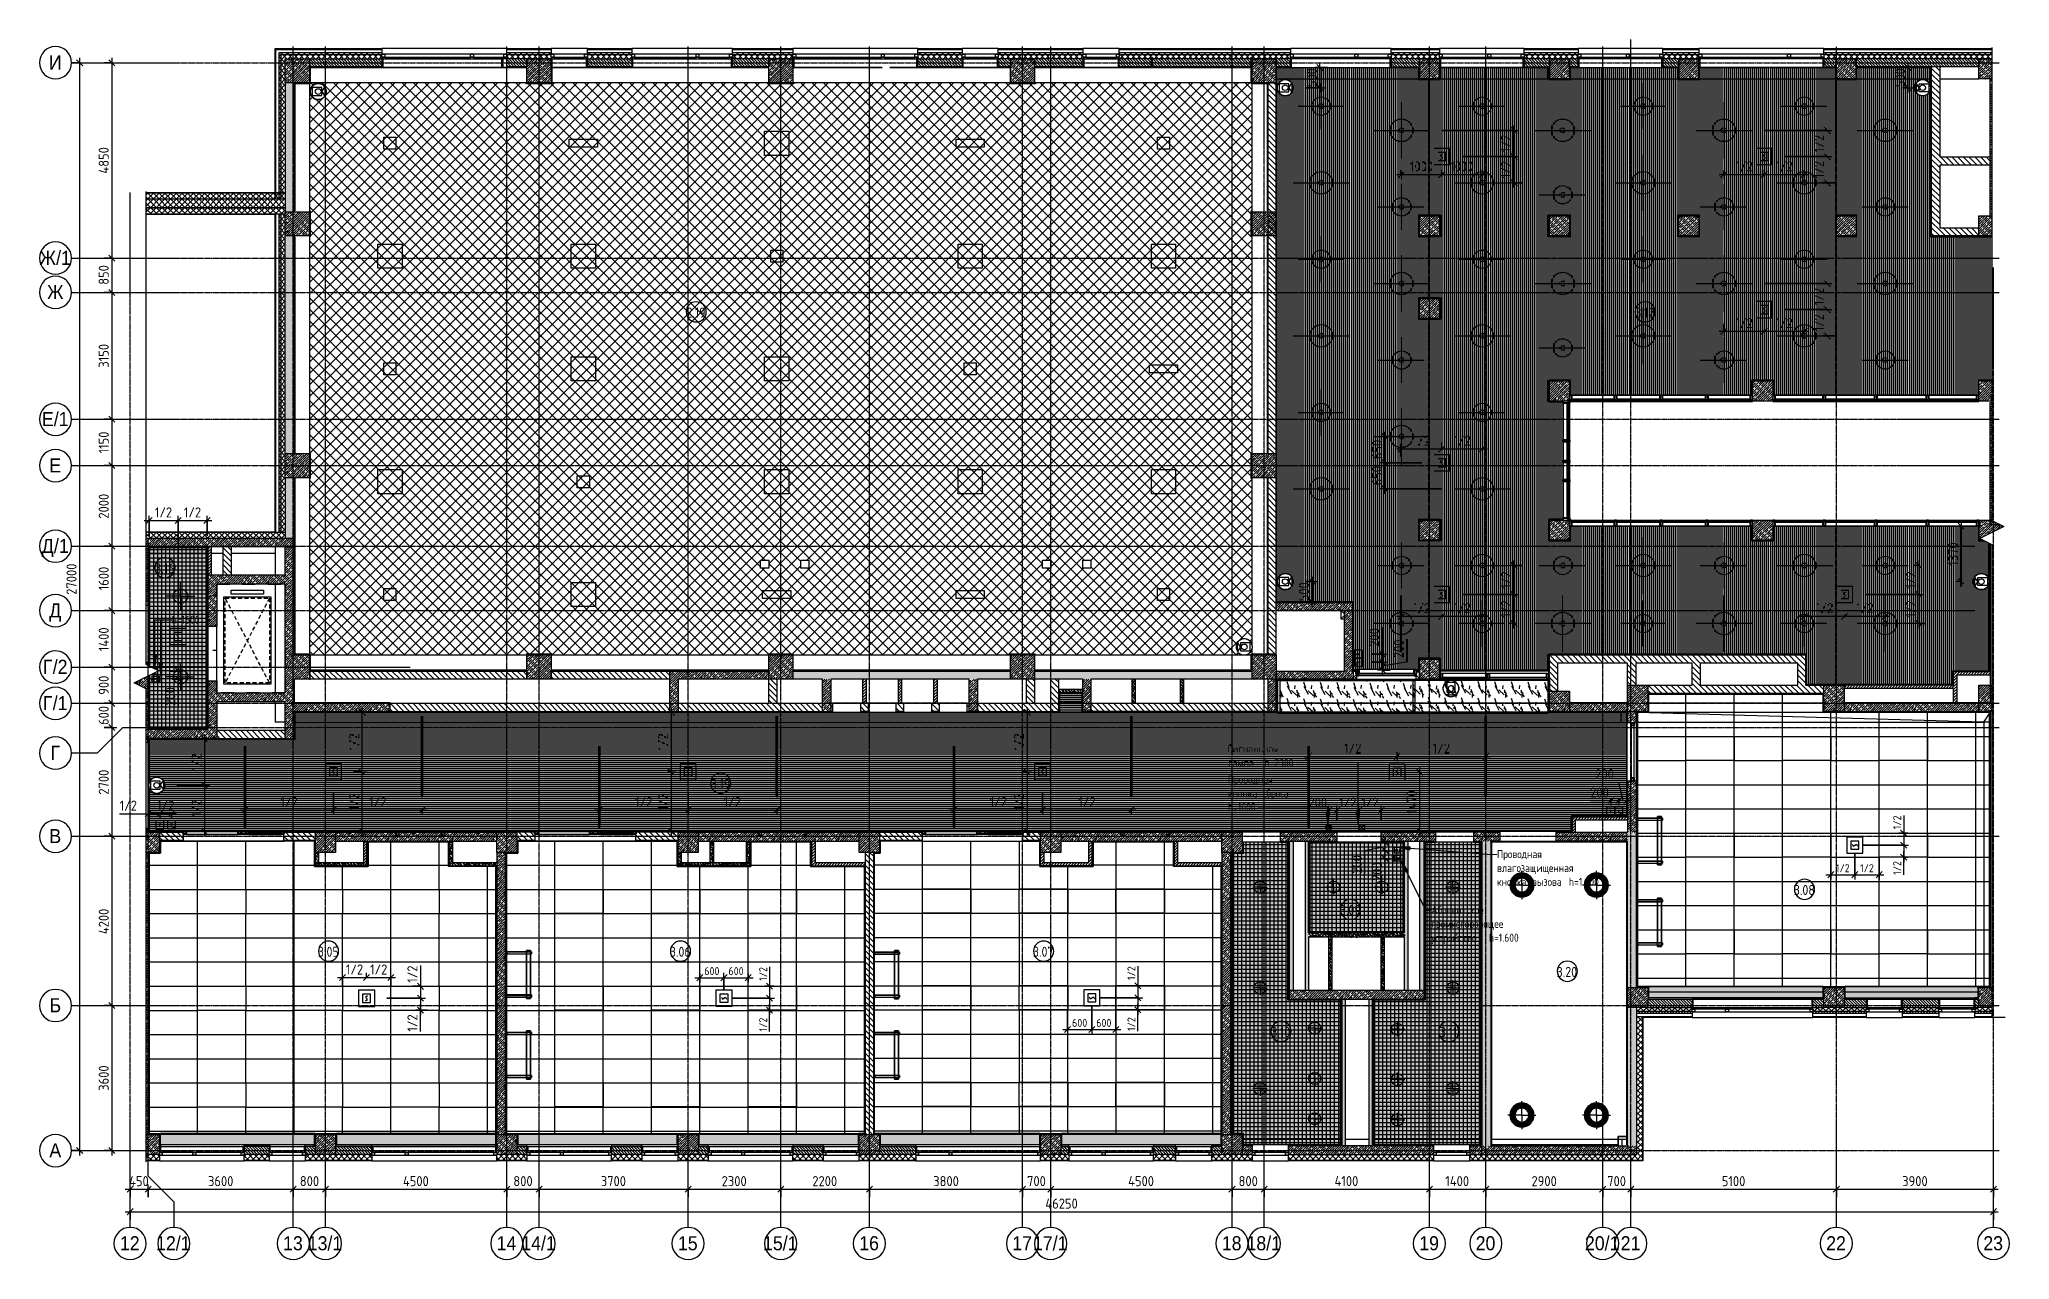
# Model space of a CAD drawing. Header units: millimetres. Extents: x 36059 to 234328, y -8553 to 29000.
# Drawn here: x 36059 to 84960, y -2706 to 27578 of the extents above; entities that cross this region are included whole.
import ezdxf

# ---------------------------------------------------------------- set-up
doc = ezdxf.new("R2010")
doc.units = ezdxf.units.MM
for name, pattern in [('200_ШТРИХ_ш1п0_6_', [160, 100, -60]), ('Осевая', [31.75, 6.35, -4.7625, 15.875, -4.7625]), ('Штрих', [635, 317.5, -317.5])]:
    doc.linetypes.add(name, pattern=pattern)
for name, color, linetype, lineweight in [('A-ANNO-DIMS', 7, 'Continuous', 9), ('A-ANNO-DIMS-100', 7, 'Continuous', 9), ('A-AREA-IDEN', 7, 'Continuous', 9), ('A-CLNG-PATT', 7, 'Continuous', 9), ('A-DETL-GENF', 7, 'Continuous', 9), ('A-DETL-GENF-1', 7, '200_ШТРИХ_ш1п0_6_', 9), ('A-GLAZ', 7, 'Continuous', 9), ('A-GLAZ-1', 7, 'Continuous', 13), ('A-GLAZ-CURT', 7, 'Continuous', 9), ('A-GLAZ-CURT-1', 7, 'Continuous', 25), ('A-GLAZ-CWMG', 7, 'Continuous', 9), ('A-GLAZ-CWMG-1', 7, 'Continuous', 25), ('A-WALL', 7, 'Continuous', 9), ('I-WALL', 7, 'Continuous', 9), ('Q-SPCQ', 7, 'Continuous', 9), ('Q-SPCQ-2', 7, 'Штрих', 9), ('S-COLS', 7, 'Continuous', 9), ('Оси', 7, 'Continuous', 9), ('Оси-1', 7, 'Continuous', 20), ('Оси-2', 7, 'Осевая', 9)]:
    doc.layers.add(name, color=color, linetype=linetype, lineweight=lineweight)
for name, color, linetype, lineweight, true_color in [('A-ANNO-NOTE', 1, 'Continuous', 9, 0xff0000), ('A-CLNG-1', 7, 'Continuous', 9, 0xeaeaea), ('A-WALL-1', 7, 'Continuous', 9, 0x3c3c3c), ('A-WALL-2', 7, 'Continuous', 9, 0x535353), ('A-WALL-FNSH-1', 7, 'Continuous', 9, 0x3c3c3c), ('E-LITE-EQPM-1', 7, 'Continuous', 9, 0xff8080), ('E-LITE-EQPM-2', 1, 'Continuous', 9, 0xff0000), ('G-ANNO-TEXT-1', 7, 'Continuous', 9, 0x3c3c3c), ('I-WALL-1', 7, 'Continuous', 9, 0x535353), ('Q-SPCQ-1', 7, 'Continuous', 9, 0x004000), ('Q-SPCQ-3', 7, 'Continuous', 9, 0x008040), ('Q-SPCQ-4', 1, 'Continuous', 9, 0xff0000), ('S-COLS-1', 9, 'Continuous', 9, 0x808080), ('S-COLS-2', 7, 'Continuous', 9, 0x3c3c3c)]:
    doc.layers.add(name, color=color, linetype=linetype, lineweight=lineweight, true_color=true_color)
doc.layers.add('A-CLNG-PATT-1', color=7, linetype='Continuous', lineweight=9, transparency=1)
doc.styles.add('Arial', font='arial.ttf', dxfattribs={"width": 0.9, "height": 350})
doc.styles.add('GOST Common', font='GOST_Common.ttf', dxfattribs={"width": 0.9, "height": 250})
doc.styles.add('GOST Common_1', font='GOST_Common.ttf', dxfattribs={"width": 0.9, "height": 200})
doc.styles.add('ISOCPEUR', font='isocpeur.ttf', dxfattribs={"width": 0.9, "height": 250})
doc.styles.add('ISOCPEUR_1', font='isocpeur.ttf', dxfattribs={"width": 0.9, "height": 200})
doc.dimstyles.new('ISO-2_0_0_9К_Средний_округл2', dxfattribs={"dimscale": 304.8, "dimtxt": 199.196235, "dimasz": 0.492126, "dimexe": 0.393701, "dimexo": 0, "dimgap": 0, "dimtad": 1, "dimdec": 0, "dimrnd": 10, "dimzin": 0, "dimdsep": 46, "dimtxsty": 'ISOCPEUR_1', "dimblk1": 'OBLIQUE', "dimblk2": 'OBLIQUE', "dimsah": 1, "dimcen": 0.09, "dimdle": 0.393701, "dimazin": 0, "dimtfac": 1, "dimtdec": 4, "dimtix": 1, "dimtmove": 0, "dimatfit": 3, "dimfxl": 1, "dimtvp": 1, "dimtolj": 1, "dimtzin": 0, "dimarcsym": 2})
doc.dimstyles.new('ISO-2_0_0_9К_Средний_округл2_1', dxfattribs={"dimscale": 304.8, "dimtxt": 199.196235, "dimasz": 0.492126, "dimexe": 0.393701, "dimexo": 0, "dimgap": 0, "dimtad": 1, "dimdec": 0, "dimrnd": 10, "dimzin": 0, "dimdsep": 46, "dimtxsty": 'ISOCPEUR_1', "dimblk1": 'OBLIQUE', "dimblk2": 'OBLIQUE', "dimsah": 1, "dimcen": 0.09, "dimdle": 0.393701, "dimazin": 0, "dimtfac": 1, "dimtdec": 4, "dimtix": 1, "dimtmove": 1, "dimatfit": 3, "dimfxl": 1, "dimtvp": 1, "dimtolj": 1, "dimtzin": 0, "dimarcsym": 2})
doc.dimstyles.new('ISO-2_5_0_9К_БОЛЬШОЙ', dxfattribs={"dimscale": 304.8, "dimtxt": 248.995294, "dimasz": 0.492126, "dimexe": 0.393701, "dimexo": 0.984252, "dimgap": 0, "dimtad": 1, "dimdec": 0, "dimrnd": 10, "dimzin": 0, "dimdsep": 46, "dimtxsty": 'ISOCPEUR', "dimblk1": 'OBLIQUE', "dimblk2": 'OBLIQUE', "dimsah": 1, "dimcen": 0.09, "dimdle": 0.393701, "dimazin": 0, "dimtfac": 1, "dimtdec": 4, "dimtix": 1, "dimtmove": 0, "dimatfit": 3, "dimfxl": 1, "dimtvp": 1, "dimtolj": 1, "dimtzin": 0, "dimarcsym": 2})
doc.dimstyles.new('ISO-2_5_0_9К_БОЛЬШОЙ_1', dxfattribs={"dimscale": 304.8, "dimtxt": 248.995294, "dimasz": 0.492126, "dimexe": 0.393701, "dimexo": 0.984252, "dimgap": 0, "dimtad": 1, "dimdec": 0, "dimrnd": 10, "dimzin": 0, "dimdsep": 46, "dimtxsty": 'ISOCPEUR', "dimblk1": 'OBLIQUE', "dimblk2": 'OBLIQUE', "dimsah": 1, "dimcen": 0.09, "dimdle": 0.393701, "dimazin": 0, "dimtfac": 1, "dimtdec": 4, "dimtix": 1, "dimtmove": 1, "dimatfit": 3, "dimfxl": 1, "dimtvp": 1, "dimtolj": 1, "dimtzin": 0, "dimarcsym": 2})
doc.dimstyles.new('ISO-2_5_0_9К_БОЛЬШОЙ_2', dxfattribs={"dimscale": 304.8, "dimtxt": 248.995294, "dimasz": 0.492126, "dimexe": 0.393701, "dimexo": 0.984252, "dimgap": 0, "dimtad": 1, "dimdec": 0, "dimrnd": 10, "dimzin": 0, "dimdsep": 46, "dimtxsty": 'ISOCPEUR', "dimblk1": 'OBLIQUE', "dimblk2": 'OBLIQUE', "dimsah": 1, "dimcen": 0.09, "dimdle": 0.393701, "dimazin": 0, "dimtfac": 1, "dimtdec": 4, "dimtix": 1, "dimtmove": 2, "dimatfit": 3, "dimfxl": 1, "dimtvp": 1, "dimtolj": 1, "dimtzin": 0, "dimarcsym": 2})
pattern_1 = [(45, (0, 0), (-57.02463, 57.02463), []), (45, (57.025, 0), (-57.02463, 57.02463), [100.806, -20.161, 3.353, -16.808])]
pattern_2 = [(135, (0, 0), (-35.35534, -35.35534), [])]
pattern_3 = [(45, (0, 0), (-70.71068, 70.71068), []), (135, (0, 0), (-70.71068, -70.71068), [])]
pattern_4 = [(135, (0, 0), (-70.71068, -70.71068), [])]
pattern_5 = [(135, (0, 0), (-75.43415, -75.43415), [106.68, -17.78, 3.556, -17.78]), (135, (0, 75.39), (-75.43415, -75.43415), []), (50, (0, 0), (127.52922, -11.15758), [13.335, -146.685]), (355, (0, 0), (-24.66966, 133.74002), [10.668, -117.348]), (100.451, (10.63, -0.93), (102.85973, 122.58178), [11.333, -124.663]), (46.184, (0, 35.56), (189.75516, -29.43036), [20.002, -220.027]), (96.636, (15.81, 33.1), (166.1822, 173.1996), [17, -186.995]), (351.184, (0, 35.56), (166.18393, 173.1976), [16.002, -176.022]), (21, (17.78, 26.67), (106.13027, -71.58603), [13.335, -146.685]), (326, (17.78, 26.67), (43.26188, 128.93175), [10.668, -117.348]), (71.451, (26.62, 20.7), (149.39198, 57.34505), [11.333, -124.663]), (37.5, (0, 0), (2.162228, 59.188357), [3.353, -112.573, 3.353, -115.773, -117.792]), (37.5, (0, 0), (2.162228, 59.188357), [-235.052, 3.353, -114.44]), (7.5, (0, 0), (46.773857, 70.12615), [3.353, -64.567, 3.353, -109.906, -44.894]), (7.5, (0, 0), (46.773857, 70.12615), [-181.178, 3.353, -41.542]), (327.5, (-39.65, 0), (94.91367, -4.010093), [3.353, -41.097, 3.353, -135.331, -184.023]), (327.5, (-39.65, 0), (94.91367, -4.010093), [-183.134, 3.353, -180.67]), (317.5, (-57.43, 0), (103.69057, 17.79882), [3.353, -54.432, 3.353, -88.748, -130.683]), (317.5, (-57.43, 0), (103.69057, 17.79882), [-149.885, 3.353, -127.33])]
pattern_6 = [(45, (0, 0), (-35.35534, 35.35534), [])]
pattern_7 = [(0, (0, 0), (121.92, 30.48), [10.058, -81.382, 10.058, -81.382, -487.68]), (0, (0, 0), (121.92, 30.48), [-182.88, 10.058, -172.822, 10.058, -81.382, -213.36]), (0, (0, 0), (121.92, 30.48), [-457.2, 10.058, -50.902, 10.058, -142.342]), (120, (45.72, 15.24), (-87.356454, 90.345817), [10.058, -81.382, 10.058, -81.382, -487.68]), (120, (45.72, 15.24), (-87.356454, 90.345817), [-182.88, 10.058, -172.822, 10.058, -81.382, -213.36]), (120, (45.72, 15.24), (-87.356454, 90.345817), [-457.2, 10.058, -50.902, 10.058, -142.342]), (240, (60.96, 76.2), (-34.563546, -120.825817), [10.058, -81.382, 10.058, -81.382, -487.68]), (240, (60.96, 76.2), (-34.563546, -120.825817), [-182.88, 10.058, -172.822, 10.058, -81.382, -213.36]), (240, (60.96, 76.2), (-34.563546, -120.825817), [-457.2, 10.058, -50.902, 10.058, -142.342])]

msp = doc.modelspace()

# ---------------------------------------------------------------- texts
at = {"layer": 'A-AREA-IDEN', "char_height": 250, "attachment_point": 1, "style": 'GOST Common'}
for s, insert, width in [('2.19', (52119.9, 20923.2), 606.076), ('3.12', (75674.8, 20923.2), 606.076), ('3.16', (38932.9, 14575), 606.076), ('3.19', (52725.5, 9232.4), 606.076), ('3.08', (79602.9, 6592.5), 663.797), ('3.09', (68335.7, 6092.5), 663.797), ('3.05', (42971.2, 5058.3), 663.797), ('3.06', (51706.5, 5058.3), 663.797), ('3.07', (60718.1, 5058.3), 663.797), ('3.20', (73717.1, 4558.3), 663.797), ('3.10', (66635.8, 3065.5), 606.076), ('3.11', (70821.8, 3065.5), 548.354)]:
    msp.add_mtext(s, dxfattribs=dict(at, insert=insert, width=width))
at = {"layer": 'G-ANNO-TEXT-1', "char_height": 200, "attachment_point": 1, "style": 'GOST Common_1'}
for s, insert, width in [('h=1600', (39343.2, 13274.2), 901.898), ('Сигнальная', (65547.4, 10071.6), 1616.202), ('\\fGOST Common|b0|i0|c204|p34|;\\W.9; ', (66880.9, 10071.6), 79.367), ('лампа', (65547.4, 9727.7), 851.392), ('Проводная', (65558.4, 9312.4), 1464.683), ('  h=2300', (66249.9, 9727.7), 1103.924), ('\\fGOST Common|b0|i0|c204|p34|;\\W.9; ', (66766.9, 9312.4), 79.367), ('кнопка', (65558.4, 8968.5), 974.05), ('\\fGOST Common|b0|i0|c204|p34|;\\W.9; ', (66362.1, 8968.5), 79.367), ('сброса', (66427.6, 8968.5), 916.329), ('h=1600', (65558.4, 8624.5), 901.898), ('Проводная', (72236.7, 7457.2), 1464.683), ('\\fGOST Common|b0|i0|c204|p34|;\\W.9; ', (73445.2, 7457.2), 79.367), ('влагозащищенная', (72236.7, 7113.2), 2546.961), ('\\fGOST Common|b0|i0|c204|p34|;\\W.9; ', (74338.2, 7113.2), 79.367), ('кнопка', (72236.7, 6769.3), 974.05), ('\\fGOST Common|b0|i0|c204|p34|;\\W.9; ', (73040.4, 6769.3), 79.367), ('вызова', (73105.9, 6769.3), 981.265), (' h=1.600', (73915.5, 6769.3), 1046.202), ('Абонентское', (70606.3, 6071), 1796.582), ('\\fGOST Common|b0|i0|c204|p34|;\\W.9; ', (72088.6, 6071), 79.367), ('устройство', (70606.3, 5383.1), 1601.772), ('громкоговорящее', (70606.3, 5727.1), 2460.379), (' h=1.600', (71927.9, 5383.1), 1046.202), ('\\fGOST Common|b0|i0|c204|p34|;\\W.9; ', (72636.3, 5727.1), 79.367)]:
    msp.add_mtext(s, dxfattribs=dict(at, insert=insert, width=width))
at = {"layer": 'Оси', "char_height": 350, "attachment_point": 1, "style": 'Arial'}
for s, insert, width in [('\\fArial|b0|i0|c204|p34|;\\W.9;И', (36294.7, 27181), 389.62), ('\\fArial|b0|i0|c204|p34|;\\W.9;Ж', (36062.5, 22331), 497.848), ('/1', (36473.3, 22331), 454.557), ('\\fArial|b0|i0|c204|p34|;\\W.9;Ж', (36250.2, 21481), 497.848), ('\\fArial|b0|i0|c204|p34|;\\W.9;Е', (36119.2, 18331), 360.759), ('/1', (36416.9, 18331), 454.557), ('\\fArial|b0|i0|c204|p34|;\\W.9;Е', (36306.4, 17181), 360.759), ('\\fArial|b0|i0|c204|p34|;\\W.9;Д', (36116.1, 15181), 367.975), ('/1', (36419.7, 15181), 454.557), ('\\fArial|b0|i0|c204|p34|;\\W.9;Д', (36303.7, 13581), 367.975), ('\\fArial|b0|i0|c204|p34|;\\W.9;Г', (36145.8, 12181), 295.823), ('/2', (36389.8, 12181), 454.557), ('\\fArial|b0|i0|c204|p34|;\\W.9;Г', (36145.8, 11281), 295.823), ('/1', (36389.8, 11281), 454.557), ('\\fArial|b0|i0|c204|p34|;\\W.9;Г', (36333.4, 10046), 295.823), ('\\fArial|b0|i0|c204|p34|;\\W.9;В', (36306.4, 7981), 360.759), ('\\fArial|b0|i0|c204|p34|;\\W.9;Б', (36309.6, 3781), 353.544), ('\\fArial|b0|i0|c204|p34|;\\W.9;А', (36306.4, 181), 360.759), ('12', (38057.4, -2125.6), 606.076), ('12/1', (38954.7, -2125.6), 1060.633), ('13', (42107.4, -2125.6), 606.076), ('13/1', (42719.7, -2125.6), 1060.633), ('14', (47407.4, -2125.6), 606.076), ('14/1', (48019.7, -2125.6), 1060.633), ('15', (51907.4, -2125.6), 606.076), ('15/1', (54019.7, -2125.6), 1060.633), ('16', (56407.4, -2125.6), 606.076), ('17', (60207.4, -2125.6), 606.076), ('17/1', (60719.7, -2125.6), 1060.633), ('18', (65407.4, -2125.6), 606.076), ('18/1', (66019.7, -2125.6), 1060.633), ('19', (70307.4, -2125.6), 606.076), ('20', (71707.4, -2125.6), 606.076), ('20/1', (74419.7, -2125.6), 1060.633), ('21', (75307.4, -2125.6), 606.076), ('22', (80407.4, -2125.6), 606.076), ('23', (84307.4, -2125.6), 606.076)]:
    msp.add_mtext(s, dxfattribs=dict(at, insert=insert, width=width))

# ---------------------------------------------------------------- blocks, each defined once
blk = doc.blocks.new('BSC_Колонна _Прямоугольная - 500х500-23286270-Сводный план потолка 3 этажа в осях 12-23')
at = {"layer": 'S-COLS-1'}
h = blk.add_hatch(dxfattribs=at)
h.set_pattern_fill('FP_1', color=256, style=0, pattern_type=2)
h.set_pattern_definition([(45, (-38790, -7650), (-57.02463, 57.02463), []), (45, (-38732.975, -7650), (-57.02463, 57.02463), [100.806, -20.161, 3.353, -16.808])])
h.paths.add_polyline_path([(-77, -250), (250, -250), (250, 250), (-77, 250), (-77, 175)])
at = {"layer": 'S-COLS-2'}
for p, q in [((-77, 250), (250, 250)), ((250, 250), (250, -250)), ((250, -250), (-77, -250))]:
    blk.add_line(p, q, dxfattribs=at)
blk = doc.blocks.new('BSC_Колонна _Прямоугольная - 500х500-V1-Сводный план потолка 3 этажа в осях 12-23')
at = {"layer": 'S-COLS-1'}
h = blk.add_hatch(dxfattribs=at)
h.set_pattern_fill('FP_2', color=256, style=0, pattern_type=2)
h.set_pattern_definition([(45, (-43160, -7650), (-57.02463, 57.02463), []), (45, (-43102.975, -7650), (-57.02463, 57.02463), [100.806, -20.161, 3.353, -16.808])])
h.paths.add_polyline_path([(-250, -250), (250, -250), (250, 250), (-250, 250)])
at = {"layer": 'S-COLS-2'}
for p, q in [((-250, 250), (250, 250)), ((-250, -250), (-250, 250)), ((250, 250), (250, -250)), ((250, -250), (-250, -250))]:
    blk.add_line(p, q, dxfattribs=at)
blk = doc.blocks.new('BSC_Колонна _Прямоугольная - 500х500-V2-Сводный план потолка 3 этажа в осях 12-23')
at = {"layer": 'S-COLS-1'}
h = blk.add_hatch(dxfattribs=at)
h.set_pattern_fill('FP_3', color=256, style=0, pattern_type=2)
h.set_pattern_definition([(45, (-47660, -7650), (-57.02463, 57.02463), []), (45, (-47602.975, -7650), (-57.02463, 57.02463), [100.806, -20.161, 3.353, -16.808])])
h.paths.add_polyline_path([(-250, -250), (250, -250), (250, 250), (-250, 250)])
at = {"layer": 'S-COLS-2'}
for p, q in [((-250, 250), (250, 250)), ((-250, -250), (-250, 250)), ((250, 250), (250, -250)), ((250, -250), (-250, -250))]:
    blk.add_line(p, q, dxfattribs=at)
blk = doc.blocks.new('BSC_Колонна _Прямоугольная - 500х500-V3-Сводный план потолка 3 этажа в осях 12-23')
at = {"layer": 'S-COLS-1'}
h = blk.add_hatch(dxfattribs=at)
h.set_pattern_fill('FP_4', color=256, style=0, pattern_type=2)
h.set_pattern_definition([(45, (-52160, -7650), (-57.02463, 57.02463), []), (45, (-52102.975, -7650), (-57.02463, 57.02463), [100.806, -20.161, 3.353, -16.808])])
h.paths.add_polyline_path([(-250, -250), (250, -250), (250, 250), (-250, 250)])
at = {"layer": 'S-COLS-2'}
for p, q in [((-250, 250), (250, 250)), ((-250, -250), (-250, 250)), ((250, 250), (250, -250)), ((250, -250), (-250, -250))]:
    blk.add_line(p, q, dxfattribs=at)
blk = doc.blocks.new('BSC_Колонна _Прямоугольная - 500х500-V4-Сводный план потолка 3 этажа в осях 12-23')
at = {"layer": 'S-COLS-1'}
h = blk.add_hatch(dxfattribs=at)
h.set_pattern_fill('FP_5', color=256, style=0, pattern_type=2)
h.set_pattern_definition([(45, (-61160, -7650), (-57.02463, 57.02463), []), (45, (-61102.975, -7650), (-57.02463, 57.02463), [100.806, -20.161, 3.353, -16.808])])
h.paths.add_polyline_path([(-250, -250), (250, -250), (250, 250), (-250, 250)])
at = {"layer": 'S-COLS-2'}
for p, q in [((-250, 250), (250, 250)), ((-250, -250), (-250, 250)), ((250, 250), (250, -250)), ((250, -250), (-250, -250))]:
    blk.add_line(p, q, dxfattribs=at)
blk = doc.blocks.new('BSC_Колонна _Прямоугольная - 500х500-V5-Сводный план потолка 3 этажа в осях 12-23')
at = {"layer": 'S-COLS-1'}
h = blk.add_hatch(dxfattribs=at)
h.set_pattern_fill('FP_6', color=256, style=0, pattern_type=2)
h.set_pattern_definition([(45, (-38790, -150), (-57.02463, 57.02463), []), (45, (-38732.975, -150), (-57.02463, 57.02463), [100.806, -20.161, 3.353, -16.808])])
h.paths.add_polyline_path([(-77, -250), (250, -250), (250, 250), (-77, 250), (-77, 72)])
at = {"layer": 'S-COLS-2'}
for p, q in [((-77, 250), (250, 250)), ((250, 250), (250, -198)), ((250, -250), (-77, -250))]:
    blk.add_line(p, q, dxfattribs=at)
blk = doc.blocks.new('BSC_Колонна _Прямоугольная - 500х500-V6-Сводный план потолка 3 этажа в осях 12-23')
at = {"layer": 'S-COLS-1'}
h = blk.add_hatch(dxfattribs=at)
h.set_pattern_fill('FP_7', color=256, style=0, pattern_type=2)
h.set_pattern_definition([(45, (-43160, -150), (-57.02463, 57.02463), []), (45, (-43102.975, -150), (-57.02463, 57.02463), [100.806, -20.161, 3.353, -16.808])])
h.paths.add_polyline_path([(-250, -250), (250, -250), (250, 250), (-250, 250), (-250, 72)])
at = {"layer": 'S-COLS-2'}
for p, q in [((-250, 250), (250, 250)), ((-250, -250), (-250, 250)), ((250, 250), (250, -250)), ((250, -250), (-250, -250))]:
    blk.add_line(p, q, dxfattribs=at)
blk = doc.blocks.new('BSC_Колонна _Прямоугольная - 500х500-V7-Сводный план потолка 3 этажа в осях 12-23')
at = {"layer": 'S-COLS-1'}
h = blk.add_hatch(dxfattribs=at)
h.set_pattern_fill('FP_8', color=256, style=0, pattern_type=2)
h.set_pattern_definition([(45, (-47660, -150), (-57.02463, 57.02463), []), (45, (-47602.975, -150), (-57.02463, 57.02463), [100.806, -20.161, 3.353, -16.808])])
h.paths.add_polyline_path([(-250, -250), (250, -250), (250, 250), (-250, 250), (-250, -198)])
at = {"layer": 'S-COLS-2'}
for p, q in [((-250, 250), (250, 250)), ((-250, -198), (-250, 250)), ((250, 250), (250, -250)), ((250, -250), (-250, -250))]:
    blk.add_line(p, q, dxfattribs=at)
blk = doc.blocks.new('BSC_Колонна _Прямоугольная - 500х500-V8-Сводный план потолка 3 этажа в осях 12-23')
at = {"layer": 'S-COLS-1'}
h = blk.add_hatch(dxfattribs=at)
h.set_pattern_fill('FP_9', color=256, style=0, pattern_type=2)
h.set_pattern_definition([(45, (-52160, -150), (-57.02463, 57.02463), []), (45, (-52102.975, -150), (-57.02463, 57.02463), [100.806, -20.161, 3.353, -16.808])])
h.paths.add_polyline_path([(-250, -250), (250, -250), (250, 250), (-250, 250), (-250, -198)])
at = {"layer": 'S-COLS-2'}
for p, q in [((-250, 250), (250, 250)), ((-250, -198), (-250, 250)), ((250, 250), (250, -250)), ((250, -250), (-250, -250))]:
    blk.add_line(p, q, dxfattribs=at)
blk = doc.blocks.new('BSC_Колонна _Прямоугольная - 500х500-V9-Сводный план потолка 3 этажа в осях 12-23')
at = {"layer": 'S-COLS-1'}
h = blk.add_hatch(dxfattribs=at)
h.set_pattern_fill('FP_10', color=256, style=0, pattern_type=2)
h.set_pattern_definition([(45, (-61160, -150), (-57.02463, 57.02463), []), (45, (-61102.975, -150), (-57.02463, 57.02463), [100.806, -20.161, 3.353, -16.808])])
h.paths.add_polyline_path([(-250, -250), (250, -250), (250, 250), (-250, 250), (-250, -198)])
at = {"layer": 'S-COLS-2'}
for p, q in [((-250, 250), (250, 250)), ((-250, -198), (-250, 250)), ((250, 250), (250, -250)), ((250, -250), (-250, -250))]:
    blk.add_line(p, q, dxfattribs=at)
blk = doc.blocks.new('BSC_Колонна _Прямоугольная - 500х500-V10-Сводный план потолка 3 этажа в осях 12-23')
at = {"layer": 'S-COLS-1'}
h = blk.add_hatch(dxfattribs=at)
h.set_pattern_fill('FP_11', color=256, style=0, pattern_type=2)
h.set_pattern_definition([(45, (-65660, -150), (-57.02463, 57.02463), []), (45, (-65602.975, -150), (-57.02463, 57.02463), [100.806, -20.161, 3.353, -16.808])])
h.paths.add_polyline_path([(-250, -250), (250, -250), (250, 250), (-250, 250), (-250, 72)])
at = {"layer": 'S-COLS-2'}
for p, q in [((-250, 250), (250, 250)), ((-250, -250), (-250, 250)), ((250, 250), (250, -250)), ((250, -250), (-250, -250))]:
    blk.add_line(p, q, dxfattribs=at)
blk = doc.blocks.new('BSC_Колонна _Прямоугольная - 500х500-V11-Сводный план потолка 3 этажа в осях 12-23')
at = {"layer": 'S-COLS-1'}
h = blk.add_hatch(dxfattribs=at)
h.set_pattern_fill('FP_12', color=256, style=0, pattern_type=2)
h.set_pattern_definition([(45, (-75730, -3800), (-57.02463, 57.02463), []), (45, (-75672.975, -3800), (-57.02463, 57.02463), [100.806, -20.161, 3.353, -16.808])])
h.paths.add_polyline_path([(-250, -250), (250, -250), (250, 250), (-250, 250), (-250, 0)])
at = {"layer": 'S-COLS-2'}
for p, q in [((-250, 250), (250, 250)), ((-250, -250), (-250, 250)), ((250, 250), (250, -250)), ((250, -250), (-250, -250))]:
    blk.add_line(p, q, dxfattribs=at)
blk = doc.blocks.new('BSC_Колонна _Прямоугольная - 500х500-V12-Сводный план потолка 3 этажа в осях 12-23')
at = {"layer": 'S-COLS-1'}
h = blk.add_hatch(dxfattribs=at)
h.set_pattern_fill('FP_13', color=256, style=0, pattern_type=2)
h.set_pattern_definition([(45, (-80600, -3800), (-57.02463, 57.02463), []), (45, (-80542.975, -3800), (-57.02463, 57.02463), [100.806, -20.161, 3.353, -16.808])])
h.paths.add_polyline_path([(-250, -250), (250, -250), (250, 250), (-250, 250)])
at = {"layer": 'S-COLS-2'}
for p, q in [((-250, 250), (250, 250)), ((-250, -250), (-250, 250)), ((250, 250), (250, -250)), ((250, -250), (-250, -250))]:
    blk.add_line(p, q, dxfattribs=at)
blk = doc.blocks.new('BSC_Колонна _Прямоугольная - 500х500-V13-Сводный план потолка 3 этажа в осях 12-23')
at = {"layer": 'S-COLS-1'}
h = blk.add_hatch(dxfattribs=at)
h.set_pattern_fill('FP_14', color=256, style=0, pattern_type=2)
h.set_pattern_definition([(45, (-65660, -7650), (-57.02463, 57.02463), []), (45, (-65602.975, -7650), (-57.02463, 57.02463), [100.806, -20.161, 3.353, -16.808])])
h.paths.add_polyline_path([(-250, -250), (250, -250), (250, 250), (-250, 250)])
at = {"layer": 'S-COLS-2'}
for p, q in [((-250, 250), (250, 250)), ((-250, -250), (-250, 250)), ((250, 250), (250, -250)), ((250, -250), (-250, -250))]:
    blk.add_line(p, q, dxfattribs=at)
blk = doc.blocks.new('BSC_Колонна _Прямоугольная - 600х600-23205240-Сводный план потолка 3 этажа в осях 12-23')
at = {"layer": 'S-COLS-1'}
h = blk.add_hatch(dxfattribs=at)
h.set_pattern_fill('FP_15', color=256, style=0, pattern_type=2)
h.set_pattern_definition([(45, (-66460, -12000), (-57.02463, 57.02463), []), (45, (-66402.975, -12000), (-57.02463, 57.02463), [100.806, -20.161, 3.353, -16.808])])
h.paths.add_polyline_path([(-300, -300), (300, -300), (300, 300), (-300, 300), (-300, -150)])
at = {"layer": 'S-COLS-2'}
for p, q in [((-300, 300), (300, 300)), ((-300, -300), (-300, 300)), ((300, 300), (300, -300)), ((300, -300), (-300, -300))]:
    blk.add_line(p, q, dxfattribs=at)
blk = doc.blocks.new('BSC_Колонна _Прямоугольная - 600х600-V14-Сводный план потолка 3 этажа в осях 12-23')
at = {"layer": 'S-COLS-1'}
h = blk.add_hatch(dxfattribs=at)
h.set_pattern_fill('FP_16', color=256, style=0, pattern_type=2)
h.set_pattern_definition([(45, (-66460, -17000), (-57.02463, 57.02463), []), (45, (-66402.975, -17000), (-57.02463, 57.02463), [100.806, -20.161, 3.353, -16.808])])
h.paths.add_polyline_path([(-300, -300), (300, -300), (300, 300), (-300, 300), (-300, 216)])
at = {"layer": 'S-COLS-2'}
for p, q in [((-300, 300), (300, 300)), ((-300, -300), (-300, 300)), ((300, 300), (300, -300)), ((300, -300), (-300, -300))]:
    blk.add_line(p, q, dxfattribs=at)
blk = doc.blocks.new('BSC_Колонна _Прямоугольная - 500х500-23287078-Сводный план потолка 3 этажа в осях 12-23')
at = {"layer": 'S-COLS-1'}
h = blk.add_hatch(dxfattribs=at)
h.set_pattern_fill('FP_18', color=256, style=0, pattern_type=2)
h.set_pattern_definition([(45, (-84450, -22950), (-57.02463, 57.02463), []), (45, (-84392.975, -22950), (-57.02463, 57.02463), [100.806, -20.161, 3.353, -16.808])])
h.paths.add_polyline_path([(-250, -250), (71, -250), (71, 250), (-250, 250)])
at = {"layer": 'S-COLS-2'}
for p, q in [((-250, 250), (71, 250)), ((-250, -250), (-250, 250)), ((71, -250), (-250, -250))]:
    blk.add_line(p, q, dxfattribs=at)
blk = doc.blocks.new('BSC_Колонна _Прямоугольная - 600х600-23205375-Сводный план потолка 3 этажа в осях 12-23')
at = {"layer": 'S-COLS-1'}
h = blk.add_hatch(dxfattribs=at)
h.set_pattern_fill('FP_22', color=256, style=0, pattern_type=2)
h.set_pattern_definition([(45, (-54460, -12000), (-57.02463, 57.02463), []), (45, (-54402.975, -12000), (-57.02463, 57.02463), [100.806, -20.161, 3.353, -16.808])])
h.paths.add_polyline_path([(-300, -300), (300, -300), (300, 300), (-300, 300), (-300, -150)])
at = {"layer": 'S-COLS-2'}
for p, q in [((-300, 300), (300, 300)), ((-300, -300), (-300, 300)), ((300, 300), (300, -300)), ((300, -300), (-300, -300))]:
    blk.add_line(p, q, dxfattribs=at)
blk = doc.blocks.new('BSC_Колонна _Прямоугольная - 600х600-V15-Сводный план потолка 3 этажа в осях 12-23')
at = {"layer": 'S-COLS-1'}
h = blk.add_hatch(dxfattribs=at)
h.set_pattern_fill('FP_23', color=256, style=0, pattern_type=2)
h.set_pattern_definition([(45, (-42460, -26800), (-57.02463, 57.02463), []), (45, (-42402.975, -26800), (-57.02463, 57.02463), [100.806, -20.161, 3.353, -16.808])])
h.paths.add_polyline_path([(-300, -300), (300, -300), (300, 300), (-300, 300)])
at = {"layer": 'S-COLS-2'}
for p, q in [((-300, 300), (300, 300)), ((-300, -300), (-300, 300)), ((300, 300), (300, -300)), ((300, -300), (-300, -300))]:
    blk.add_line(p, q, dxfattribs=at)
blk = doc.blocks.new('SEQ_2D_Лифт - Лифт_2700х1700 пр-23694033-Сводный план потолка 3 этажа в осях 12-23')
at = {"layer": 'A-DETL-GENF'}
for p, q in [((-1135, -495), (-1135, 675)), ((-1135, 675), (1035, 675)), ((1035, 675), (1035, -495)), ((1100, 490), (1200, 490)), ((1100, -310), (1100, 490)), ((1200, 490), (1200, -310)), ((1200, -310), (1100, -310)), ((1035, -495), (-1135, -495))]:
    blk.add_line(p, q, dxfattribs=at)
at = {"layer": 'A-DETL-GENF-1'}
for p, q in [((-1100, 640), (1000, 640)), ((-1100, -460), (-1100, 640)), ((1000, -460), (-1100, 640)), ((-1100, -460), (1000, 640)), ((1000, 640), (1000, -460)), ((1000, -460), (-1100, -460))]:
    blk.add_line(p, q, dxfattribs=at)
at = {"layer": 'Q-SPCQ-2'}
for p, q in [((-1350, -850), (-1350, 850)), ((-1350, 850), (-300, 850)), ((-300, 850), (-300, 950)), ((1050, 850), (1050, 950)), ((1050, 850), (1350, 850)), ((1350, 850), (1350, -850)), ((-300, -850), (-1350, -850)), ((1350, -850), (1050, -850))]:
    blk.add_line(p, q, dxfattribs=at)
blk = doc.blocks.new('BSC_Колонна _Прямоугольная - 500х500-V16-Сводный план потолка 3 этажа в осях 12-23')
at = {"layer": 'S-COLS-1'}
h = blk.add_hatch(dxfattribs=at)
h.set_pattern_fill('FP_25', color=256, style=0, pattern_type=2)
h.set_pattern_definition([(45, (-56660, -150), (-57.02463, 57.02463), []), (45, (-56602.975, -150), (-57.02463, 57.02463), [100.806, -20.161, 3.353, -16.808])])
h.paths.add_polyline_path([(-250, -250), (250, -250), (250, 250), (-250, 250), (-250, -198)])
at = {"layer": 'S-COLS-2'}
for p, q in [((-250, 250), (250, 250)), ((-250, -198), (-250, 250)), ((250, 250), (250, -250)), ((250, -250), (-250, -250))]:
    blk.add_line(p, q, dxfattribs=at)
blk = doc.blocks.new('BSC_Колонна _Прямоугольная - 500х500-V17-Сводный план потолка 3 этажа в осях 12-23')
at = {"layer": 'S-COLS-1'}
h = blk.add_hatch(dxfattribs=at)
h.set_pattern_fill('FP_26', color=256, style=0, pattern_type=2)
h.set_pattern_definition([(45, (-56660, -7650), (-57.02463, 57.02463), []), (45, (-56602.975, -7650), (-57.02463, 57.02463), [100.806, -20.161, 3.353, -16.808])])
h.paths.add_polyline_path([(-250, -250), (250, -250), (250, 250), (-250, 250)])
at = {"layer": 'S-COLS-2'}
for p, q in [((-250, 250), (250, 250)), ((-250, -250), (-250, 250)), ((250, 250), (250, -250)), ((250, -250), (-250, -250))]:
    blk.add_line(p, q, dxfattribs=at)
blk = doc.blocks.new('BSC_Колонна _Прямоугольная - 600х600-V18-Сводный план потолка 3 этажа в осях 12-23')
at = {"layer": 'S-COLS-1'}
h = blk.add_hatch(dxfattribs=at)
h.set_pattern_fill('FP_27', color=256, style=0, pattern_type=2)
h.set_pattern_definition([(45, (-42460, -17000), (-57.02463, 57.02463), []), (45, (-42402.975, -17000), (-57.02463, 57.02463), [100.806, -20.161, 3.353, -16.808])])
h.paths.add_polyline_path([(-300, -300), (300, -300), (300, 300), (-300, 300), (-300, 216)])
at = {"layer": 'S-COLS-2'}
for p, q in [((-300, 300), (300, 300)), ((-300, -300), (-300, 300)), ((300, 300), (300, -300)), ((300, -300), (-300, -300))]:
    blk.add_line(p, q, dxfattribs=at)
blk = doc.blocks.new('BSC_Колонна _Прямоугольная - 600х600-V19-Сводный план потолка 3 этажа в осях 12-23')
at = {"layer": 'S-COLS-1'}
h = blk.add_hatch(dxfattribs=at)
h.set_pattern_fill('FP_28', color=256, style=0, pattern_type=2)
h.set_pattern_definition([(45, (-42460, -23000), (-57.02463, 57.02463), []), (45, (-42402.975, -23000), (-57.02463, 57.02463), [100.806, -20.161, 3.353, -16.808])])
h.paths.add_polyline_path([(-300, -300), (300, -300), (300, 300), (-300, 300)])
at = {"layer": 'S-COLS-2'}
for p, q in [((-300, 300), (300, 300)), ((-300, -300), (-300, 300)), ((300, 300), (300, -300)), ((300, -300), (-300, -300))]:
    blk.add_line(p, q, dxfattribs=at)
blk = doc.blocks.new('BSC_Колонна _Прямоугольная - 600х600-V20-Сводный план потолка 3 этажа в осях 12-23')
at = {"layer": 'S-COLS-1'}
h = blk.add_hatch(dxfattribs=at)
h.set_pattern_fill('FP_29', color=256, style=0, pattern_type=2)
h.set_pattern_definition([(45, (-60460, -12000), (-57.02463, 57.02463), []), (45, (-60402.975, -12000), (-57.02463, 57.02463), [100.806, -20.161, 3.353, -16.808])])
h.paths.add_polyline_path([(-300, -300), (300, -300), (300, 300), (-300, 300), (-300, -150)])
at = {"layer": 'S-COLS-2'}
for p, q in [((-300, 300), (300, 300)), ((-300, -300), (-300, 300)), ((300, 300), (300, -300)), ((300, -300), (-300, -300))]:
    blk.add_line(p, q, dxfattribs=at)
blk = doc.blocks.new('120_Окно_СКБ_2Ст - 120_Окно_СКБ_2Ст 3100х2500 _мал_створка слева_ 2-22446355-Сводный план потолка 3 этажа в осях 12-23')
at = {"layer": 'A-GLAZ'}
for p, q in [((1550, -57), (-1550, -57)), ((-1550, -127), (1550, -127))]:
    blk.add_line(p, q, dxfattribs=at)
at = {"layer": 'A-GLAZ-1'}
for p, q in [((-1550, -127), (-1550, -57)), ((-1550, -57), (-1480, -57)), ((-1480, -127), (-1550, -127)), ((-1480, -57), (-1480, -127)), ((-1480, -127), (-1480, -137)), ((-1480, -137), (650, -137)), ((-1430, -137), (-1430, -127)), ((600, -137), (600, -127)), ((650, -127), (650, -57)), ((650, -57), (720, -57)), ((720, -127), (650, -127)), ((650, -137), (650, -127)), ((720, -57), (720, -127)), ((720, -127), (720, -137)), ((720, -137), (1480, -137)), ((770, -137), (770, -127)), ((1430, -137), (1430, -127)), ((1480, -127), (1480, -57)), ((1480, -57), (1550, -57)), ((1550, -127), (1480, -127)), ((1480, -137), (1480, -127)), ((1550, -57), (1550, -127))]:
    blk.add_line(p, q, dxfattribs=at)
blk = doc.blocks.new('120_Окно_СКБ_1Ст - 120_Окно_СКБ_1Ст 900х2500_h_-22445987-Сводный план потолка 3 этажа в осях 12-23')
at = {"layer": 'A-GLAZ'}
for p, q in [((450, -57), (-450, -57)), ((-450, -127), (450, -127))]:
    blk.add_line(p, q, dxfattribs=at)
at = {"layer": 'A-GLAZ-1'}
for p, q in [((-450, -127), (-450, -57)), ((-450, -57), (-380, -57)), ((-380, -127), (-450, -127)), ((-380, -57), (-380, -127)), ((-380, -127), (-380, -137)), ((-380, -137), (380, -137)), ((-330, -137), (-330, -127)), ((330, -137), (330, -127)), ((380, -127), (380, -57)), ((380, -57), (450, -57)), ((450, -127), (380, -127)), ((380, -137), (380, -127)), ((450, -57), (450, -127))]:
    blk.add_line(p, q, dxfattribs=at)
blk = doc.blocks.new('120_Окно_СКБ_2Ст - 120_Окно_СКБ_2Ст 2100х2400 _мал створка справа_-22446225-Сводный план потолка 3 этажа в осях 12-23')
at = {"layer": 'A-GLAZ'}
for p, q in [((1050, -57), (-1050, -57)), ((-1050, -127), (1050, -127))]:
    blk.add_line(p, q, dxfattribs=at)
at = {"layer": 'A-GLAZ-1'}
for p, q in [((-1050, -127), (-1050, -57)), ((-1050, -57), (-980, -57)), ((-980, -127), (-1050, -127)), ((-980, -57), (-980, -127)), ((-980, -127), (-980, -137)), ((-980, -137), (150, -137)), ((-930, -137), (-930, -127)), ((100, -137), (100, -127)), ((150, -127), (150, -57)), ((150, -57), (220, -57)), ((220, -127), (150, -127)), ((150, -137), (150, -127)), ((220, -57), (220, -127)), ((220, -127), (220, -137)), ((220, -137), (980, -137)), ((270, -137), (270, -127)), ((930, -137), (930, -127)), ((980, -127), (980, -57)), ((980, -57), (1050, -57)), ((1050, -127), (980, -127)), ((980, -137), (980, -127)), ((1050, -57), (1050, -127))]:
    blk.add_line(p, q, dxfattribs=at)
blk = doc.blocks.new('120_Окно_СКБ_1Ст - 120_Окно_СКБ_1Ст 900х2500_h_-20664874-Сводный план потолка 3 этажа в осях 12-23')
at = {"layer": 'A-GLAZ'}
for p, q in [((450, -57), (-450, -57)), ((-450, -127), (450, -127))]:
    blk.add_line(p, q, dxfattribs=at)
at = {"layer": 'A-GLAZ-1'}
for p, q in [((-450, -127), (-450, -57)), ((-450, -57), (-380, -57)), ((-380, -127), (-450, -127)), ((-380, -57), (-380, -127)), ((-380, -127), (-380, -137)), ((-380, -137), (380, -137)), ((-330, -137), (-330, -127)), ((330, -137), (330, -127)), ((380, -127), (380, -57)), ((380, -57), (450, -57)), ((450, -127), (380, -127)), ((380, -137), (380, -127)), ((450, -57), (450, -127))]:
    blk.add_line(p, q, dxfattribs=at)
blk = doc.blocks.new('BSC_Колонна _Прямоугольная - 500х500-V21-Сводный план потолка 3 этажа в осях 12-23')
at = {"layer": 'S-COLS-1'}
h = blk.add_hatch(dxfattribs=at)
h.set_pattern_fill('FP_30', color=256, style=0, pattern_type=2)
h.set_pattern_definition([(45, (-77000, -22950), (-57.02463, 57.02463), []), (45, (-76942.975, -22950), (-57.02463, 57.02463), [100.806, -20.161, 3.353, -16.808])])
h.paths.add_polyline_path([(-250, -250), (250, -250), (250, 250), (-250, 250)])
at = {"layer": 'S-COLS-2'}
for p, q in [((-250, 250), (250, 250)), ((-250, -250), (-250, 250)), ((250, 250), (250, -250)), ((250, -250), (-250, -250))]:
    blk.add_line(p, q, dxfattribs=at)
blk = doc.blocks.new('BSC_Колонна _Прямоугольная - 500х500-V22-Сводный план потолка 3 этажа в осях 12-23')
at = {"layer": 'S-COLS-1'}
h = blk.add_hatch(dxfattribs=at)
h.set_pattern_fill('FP_31', color=256, style=0, pattern_type=2)
h.set_pattern_definition([(45, (-73790, -22950), (-57.02463, 57.02463), []), (45, (-73732.975, -22950), (-57.02463, 57.02463), [100.806, -20.161, 3.353, -16.808])])
h.paths.add_polyline_path([(-250, -250), (250, -250), (250, 250), (-250, 250)])
at = {"layer": 'S-COLS-2'}
for p, q in [((-250, 250), (250, 250)), ((-250, -250), (-250, 250)), ((250, 250), (250, -250)), ((250, -250), (-250, -250))]:
    blk.add_line(p, q, dxfattribs=at)
blk = doc.blocks.new('BSC_Колонна _Прямоугольная - 500х500-V23-Сводный план потолка 3 этажа в осях 12-23')
at = {"layer": 'S-COLS-1'}
h = blk.add_hatch(dxfattribs=at)
h.set_pattern_fill('FP_32', color=256, style=0, pattern_type=2)
h.set_pattern_definition([(45, (-70560, -22950), (-57.02463, 57.02463), []), (45, (-70502.975, -22950), (-57.02463, 57.02463), [100.806, -20.161, 3.353, -16.808])])
h.paths.add_polyline_path([(-250, -250), (250, -250), (250, 250), (-250, 250)])
at = {"layer": 'S-COLS-2'}
for p, q in [((-250, 250), (250, 250)), ((-250, -250), (-250, 250)), ((250, 250), (250, -250)), ((250, -250), (-250, -250))]:
    blk.add_line(p, q, dxfattribs=at)
blk = doc.blocks.new('120_Окно_СКБ_2Ст - 120_Окно_СКБ_2Ст 3100х2500 _мал_створка слева_ 2-19089248-Сводный план потолка 3 этажа в осях 12-23')
at = {"layer": 'A-GLAZ'}
for p, q in [((1550, -5), (-1550, -5)), ((-1550, -75), (1550, -75))]:
    blk.add_line(p, q, dxfattribs=at)
at = {"layer": 'A-GLAZ-1'}
for p, q in [((-1550, -75), (-1550, -5)), ((-1550, -5), (-1480, -5)), ((-1480, -75), (-1550, -75)), ((-1480, -5), (-1480, -75)), ((-1480, -75), (-1480, -85)), ((-1480, -85), (650, -85)), ((-1430, -85), (-1430, -75)), ((600, -85), (600, -75)), ((650, -75), (650, -5)), ((650, -5), (720, -5)), ((720, -75), (650, -75)), ((650, -85), (650, -75)), ((720, -5), (720, -75)), ((720, -75), (720, -85)), ((720, -85), (1480, -85)), ((770, -85), (770, -75)), ((1430, -85), (1430, -75)), ((1480, -75), (1480, -5)), ((1480, -5), (1550, -5)), ((1550, -75), (1480, -75)), ((1480, -85), (1480, -75)), ((1550, -5), (1550, -75))]:
    blk.add_line(p, q, dxfattribs=at)
blk = doc.blocks.new('120_Окно_СКБ_2Ст - 120_Окно_СКБ_2Ст 2100х2400 _мал створка справа_-19092174-Сводный план потолка 3 этажа в осях 12-23')
at = {"layer": 'A-GLAZ'}
for p, q in [((1050, -5), (-1050, -5)), ((-1050, -75), (1050, -75))]:
    blk.add_line(p, q, dxfattribs=at)
at = {"layer": 'A-GLAZ-1'}
for p, q in [((-1050, -75), (-1050, -5)), ((-1050, -5), (-980, -5)), ((-980, -75), (-1050, -75)), ((-980, -5), (-980, -75)), ((-980, -75), (-980, -85)), ((-980, -85), (150, -85)), ((-930, -85), (-930, -75)), ((100, -85), (100, -75)), ((150, -75), (150, -5)), ((150, -5), (220, -5)), ((220, -75), (150, -75)), ((150, -85), (150, -75)), ((220, -5), (220, -75)), ((220, -75), (220, -85)), ((220, -85), (980, -85)), ((270, -85), (270, -75)), ((930, -85), (930, -75)), ((980, -75), (980, -5)), ((980, -5), (1050, -5)), ((1050, -75), (980, -75)), ((980, -85), (980, -75)), ((1050, -5), (1050, -75))]:
    blk.add_line(p, q, dxfattribs=at)
blk = doc.blocks.new('120_Окно_СКБ_2Ст - 120_Окно_СКБ_2Ст 2500х2500 _мал створка справа_-23206729-Сводный план потолка 3 этажа в осях 12-23')
at = {"layer": 'A-GLAZ'}
for p, q in [((1250, -5), (-1250, -5)), ((-1250, -75), (1250, -75))]:
    blk.add_line(p, q, dxfattribs=at)
at = {"layer": 'A-GLAZ-1'}
for p, q in [((-1250, -75), (-1250, -5)), ((-1250, -5), (-1180, -5)), ((-1180, -75), (-1250, -75)), ((-1180, -5), (-1180, -75)), ((-1180, -75), (-1180, -85)), ((-1180, -85), (350, -85)), ((-1130, -85), (-1130, -75)), ((300, -85), (300, -75)), ((350, -75), (350, -5)), ((350, -5), (420, -5)), ((420, -75), (350, -75)), ((350, -85), (350, -75)), ((420, -5), (420, -75)), ((420, -75), (420, -85)), ((420, -85), (1180, -85)), ((470, -85), (470, -75)), ((1130, -85), (1130, -75)), ((1180, -75), (1180, -5)), ((1180, -5), (1250, -5)), ((1250, -75), (1180, -75)), ((1180, -85), (1180, -75)), ((1250, -5), (1250, -75))]:
    blk.add_line(p, q, dxfattribs=at)
blk = doc.blocks.new('BSC_Колонна _Прямоугольная - 650х500-23287315-Сводный план потолка 3 этажа в осях 12-23')
at = {"layer": 'S-COLS-1'}
h = blk.add_hatch(dxfattribs=at)
h.set_pattern_fill('FP_34', color=256, style=0, pattern_type=2)
h.set_pattern_definition([(135, (11225, -75730), (-57.02463, -57.02463), []), (135, (11225, -75672.975), (-57.02463, -57.02463), [100.806, -20.161, 3.353, -16.808])])
h.paths.add_polyline_path([(325, -250), (325, 250), (-325, 250), (-325, -250), (270, -250)])
at = {"layer": 'S-COLS-2'}
for p, q in [((-325, 250), (325, 250)), ((-325, -250), (-325, 250)), ((325, 250), (325, -250)), ((325, -250), (-325, -250))]:
    blk.add_line(p, q, dxfattribs=at)
blk = doc.blocks.new('BSC_Колонна _Прямоугольная - 500х500-V24-Сводный план потолка 3 этажа в осях 12-23')
at = {"layer": 'S-COLS-1'}
h = blk.add_hatch(dxfattribs=at)
h.set_pattern_fill('FP_35', color=256, style=0, pattern_type=2)
h.set_pattern_definition([(45, (-73790, -11150), (-57.02463, 57.02463), []), (45, (-73732.975, -11150), (-57.02463, 57.02463), [100.806, -20.161, 3.353, -16.808])])
h.paths.add_polyline_path([(-250, -250), (250, -250), (250, 250), (-250, 250)])
at = {"layer": 'S-COLS-2'}
for p, q in [((-250, 250), (250, 250)), ((-250, -250), (-250, 250)), ((250, 250), (250, -250)), ((250, -250), (-250, -250))]:
    blk.add_line(p, q, dxfattribs=at)
blk = doc.blocks.new('BSC_Колонна _Прямоугольная - 500х500-V25-Сводный план потолка 3 этажа в осях 12-23')
at = {"layer": 'S-COLS-1'}
h = blk.add_hatch(dxfattribs=at)
h.set_pattern_fill('FP_36', color=256, style=0, pattern_type=2)
h.set_pattern_definition([(45, (-70560, -15400), (-57.02463, 57.02463), []), (45, (-70502.975, -15400), (-57.02463, 57.02463), [100.806, -20.161, 3.353, -16.808])])
h.paths.add_polyline_path([(-250, -250), (250, -250), (250, 250), (-250, 250)])
at = {"layer": 'S-COLS-2'}
for p, q in [((-250, 250), (250, 250)), ((-250, -250), (-250, 250)), ((250, 250), (250, -250)), ((250, -250), (-250, -250))]:
    blk.add_line(p, q, dxfattribs=at)
blk = doc.blocks.new('BSC_Колонна _Прямоугольная - 500х500-V26-Сводный план потолка 3 этажа в осях 12-23')
at = {"layer": 'S-COLS-1'}
h = blk.add_hatch(dxfattribs=at)
h.set_pattern_fill('FP_37', color=256, style=0, pattern_type=2)
h.set_pattern_definition([(45, (-73790, -15400), (-57.02463, 57.02463), []), (45, (-73732.975, -15400), (-57.02463, 57.02463), [100.806, -20.161, 3.353, -16.808])])
h.paths.add_polyline_path([(-250, -250), (250, -250), (250, 250), (-250, 250), (-250, 28)])
at = {"layer": 'S-COLS-2'}
for p, q in [((-250, 250), (250, 250)), ((-250, -250), (-250, 250)), ((250, 250), (250, -250)), ((250, -250), (-250, -250))]:
    blk.add_line(p, q, dxfattribs=at)
blk = doc.blocks.new('BSC_Колонна _Прямоугольная - 500х500-V27-Сводный план потолка 3 этажа в осях 12-23')
at = {"layer": 'S-COLS-1'}
h = blk.add_hatch(dxfattribs=at)
h.set_pattern_fill('FP_38', color=256, style=0, pattern_type=2)
h.set_pattern_definition([(45, (-78830, -15400), (-57.02463, 57.02463), []), (45, (-78772.975, -15400), (-57.02463, 57.02463), [100.806, -20.161, 3.353, -16.808])])
h.paths.add_polyline_path([(-250, -250), (250, -250), (250, 250), (-250, 250), (-250, 28)])
at = {"layer": 'S-COLS-2'}
for p, q in [((-250, 250), (250, 250)), ((-250, -250), (-250, 250)), ((250, 250), (250, -250)), ((250, -250), (-250, -250))]:
    blk.add_line(p, q, dxfattribs=at)
blk = doc.blocks.new('Системная панель - Стекло - 40мм-23562586-Сводный план потолка 3 этажа в осях 12-23')
at = {"layer": 'A-GLAZ-CURT'}
h = blk.add_hatch(dxfattribs=at)
h.set_pattern_fill('FP_39', color=256, style=0, pattern_type=2)
h.set_pattern_definition([(135, (17995.83, -74123), (-282.8427, -282.8427), [200, -600]), (135, (18095.83, -74323), (-282.8427, -282.8427), [600, -200]), (135, (18195.83, -73923), (-282.8427, -282.8427), [200, -600])])
h.paths.add_polyline_path([(464, 0), (-464, 0), (-464, -40), (464, -40)])
at = {"layer": 'A-GLAZ-CURT-1'}
for p, q in [((-464, -40), (-464, 0)), ((-464, 0), (464, 0)), ((464, -40), (-464, -40)), ((464, 0), (464, -40))]:
    blk.add_line(p, q, dxfattribs=at)
blk = doc.blocks.new('Системная панель - Стекло - 40мм-24234994-Сводный план потолка 3 этажа в осях 12-23')
at = {"layer": 'A-GLAZ-CURT-1'}
for p, q in [((-243, -40), (-243, 0)), ((-243, 0), (243, 0)), ((243, 0), (243, -40)), ((243, -40), (-243, -40))]:
    blk.add_line(p, q, dxfattribs=at)
blk = doc.blocks.new('Прямоугольный импост - Импост структурный с накладкой - 160мм Темный-31239202-Сводный план потолка 3 этажа в осях 12-23')
at = {"layer": 'A-GLAZ-CWMG-1'}
for p, q in [((0, 140), (-50, 140)), ((-50, 140), (-50, 40)), ((-50, 40), (-40, 40)), ((-40, 0), (-50, 0)), ((-50, 0), (-50, -17)), ((-40, 40), (-40, 0)), ((-10, 0), (-10, 40)), ((-10, 40), (0, 40)), ((0, 0), (-10, 0)), ((-50, -17), (0, -17))]:
    blk.add_line(p, q, dxfattribs=at)
blk = doc.blocks.new('Прямоугольный импост - Импост структурный с накладкой - 160мм Темный-31239205-Сводный план потолка 3 этажа в осях 12-23')
at = {"layer": 'A-GLAZ-CWMG-1'}
for p, q in [((-50, 40), (-50, 140)), ((-50, 140), (0, 140)), ((-40, 40), (-50, 40)), ((-50, 0), (-40, 0)), ((-50, -17), (-50, 0)), ((-40, 0), (-40, 40)), ((0, 40), (-10, 40)), ((-10, 40), (-10, 0)), ((-10, 0), (0, 0)), ((0, -17), (-50, -17))]:
    blk.add_line(p, q, dxfattribs=at)
blk = doc.blocks.new('Прямоугольный импост - Импост структурный с накладкой - 160мм Темный-31239178-Сводный план потолка 3 этажа в осях 12-23')
at = {"layer": 'A-GLAZ-CWMG'}
for p, q in [((73883, 18550), (73883, 17642)), ((74040, 18550), (74040, 17642))]:
    blk.add_line(p, q, dxfattribs=at)
blk = doc.blocks.new('Прямоугольный импост - Импост структурный с накладкой - 160мм Темный-31239179-Сводный план потолка 3 этажа в осях 12-23')
at = {"layer": 'A-GLAZ-CWMG'}
for p, q in [((73883, 17592), (73883, 17125)), ((74040, 17592), (74040, 17125))]:
    blk.add_line(p, q, dxfattribs=at)
blk = doc.blocks.new('Прямоугольный импост - Импост структурный с накладкой - 160мм Темный-31239180-Сводный план потолка 3 этажа в осях 12-23')
at = {"layer": 'A-GLAZ-CWMG-1'}
for p, q in [((25, 140), (-25, 140)), ((-25, 140), (-25, 40)), ((-25, 40), (-15, 40)), ((-15, 0), (-25, 0)), ((-25, 0), (-25, -17)), ((-15, 40), (-15, 0)), ((15, 0), (15, 40)), ((15, 40), (25, 40)), ((25, 0), (15, 0)), ((25, 40), (25, 140)), ((25, -17), (25, 0)), ((-25, -17), (25, -17))]:
    blk.add_line(p, q, dxfattribs=at)
blk = doc.blocks.new('120_Окно_СКБ_2Ст - 120_Окно_СКБ_2Ст 3000х2500 _мал_створка слева_-22809161-Сводный план потолка 3 этажа в осях 12-23')
at = {"layer": 'A-GLAZ'}
for p, q in [((1500, -5), (-1500, -5)), ((-1500, -75), (1500, -75))]:
    blk.add_line(p, q, dxfattribs=at)
at = {"layer": 'A-GLAZ-1'}
for p, q in [((-1500, -75), (-1500, -5)), ((-1500, -5), (-1430, -5)), ((-1430, -75), (-1500, -75)), ((-1430, -5), (-1430, -75)), ((-1430, -75), (-1430, -85)), ((-1430, -85), (600, -85)), ((-1380, -85), (-1380, -75)), ((550, -85), (550, -75)), ((600, -75), (600, -5)), ((600, -5), (670, -5)), ((670, -75), (600, -75)), ((600, -85), (600, -75)), ((670, -5), (670, -75)), ((670, -75), (670, -85)), ((670, -85), (1430, -85)), ((720, -85), (720, -75)), ((1380, -85), (1380, -75)), ((1430, -75), (1430, -5)), ((1430, -5), (1500, -5)), ((1500, -75), (1430, -75)), ((1430, -85), (1430, -75)), ((1500, -5), (1500, -75))]:
    blk.add_line(p, q, dxfattribs=at)
blk = doc.blocks.new('120_Окно_СКБ_1Ст - 120_Окно_СКБ_1Ст 900х2500_h_-19906774-Сводный план потолка 3 этажа в осях 12-23')
at = {"layer": 'A-GLAZ'}
for p, q in [((450, -5), (-450, -5)), ((-450, -75), (450, -75))]:
    blk.add_line(p, q, dxfattribs=at)
at = {"layer": 'A-GLAZ-1'}
for p, q in [((-450, -75), (-450, -5)), ((-450, -5), (-380, -5)), ((-380, -75), (-450, -75)), ((-380, -5), (-380, -75)), ((-380, -75), (-380, -85)), ((-380, -85), (380, -85)), ((-330, -85), (-330, -75)), ((330, -85), (330, -75)), ((380, -75), (380, -5)), ((380, -5), (450, -5)), ((450, -75), (380, -75)), ((380, -85), (380, -75)), ((450, -5), (450, -75))]:
    blk.add_line(p, q, dxfattribs=at)
blk = doc.blocks.new('BSC_Колонна _Прямоугольная - 500х500-V30-Сводный план потолка 3 этажа в осях 12-23')
at = {"layer": 'S-COLS-1'}
h = blk.add_hatch(dxfattribs=at)
h.set_pattern_fill('FP_40', color=256, style=0, pattern_type=2)
h.set_pattern_definition([(45, (-70560, -20900), (-57.02463, 57.02463), []), (45, (-70502.975, -20900), (-57.02463, 57.02463), [100.806, -20.161, 3.353, -16.808])])
h.paths.add_polyline_path([(-250, -250), (250, -250), (250, 250), (-250, 250), (-250, -106)])
at = {"layer": 'S-COLS-2'}
for p, q in [((-250, 250), (250, 250)), ((-250, -250), (-250, 250)), ((250, 250), (250, -250)), ((250, -250), (-250, -250))]:
    blk.add_line(p, q, dxfattribs=at)
blk = doc.blocks.new('120_Окно_СКБ_1Ст - 120_Окно_СКБ_1Ст_900х2500_h_-21649151-Сводный план потолка 3 этажа в осях 12-23')
at = {"layer": 'A-GLAZ'}
for p, q in [((450, -5), (-450, -5)), ((-450, -75), (450, -75))]:
    blk.add_line(p, q, dxfattribs=at)
at = {"layer": 'A-GLAZ-1'}
for p, q in [((-450, -75), (-450, -5)), ((-450, -5), (-380, -5)), ((-380, -75), (-450, -75)), ((-380, -5), (-380, -75)), ((-380, -75), (-380, -85)), ((-380, -85), (380, -85)), ((-330, -85), (-330, -75)), ((330, -85), (330, -75)), ((380, -75), (380, -5)), ((380, -5), (450, -5)), ((450, -75), (380, -75)), ((380, -85), (380, -75)), ((450, -5), (450, -75))]:
    blk.add_line(p, q, dxfattribs=at)
blk = doc.blocks.new('BSC_Колонна _Прямоугольная - 500х500-V31-Сводный план потолка 3 этажа в осях 12-23')
at = {"layer": 'S-COLS-1'}
h = blk.add_hatch(dxfattribs=at)
h.set_pattern_fill('FP_41', color=256, style=0, pattern_type=2)
h.set_pattern_definition([(45, (-73790, -18850), (-57.02463, 57.02463), []), (45, (-73732.975, -18850), (-57.02463, 57.02463), [100.806, -20.161, 3.353, -16.808])])
h.paths.add_polyline_path([(-250, -250), (250, -250), (250, 250), (-250, 250), (-250, 155)])
at = {"layer": 'S-COLS-2'}
for p, q in [((-250, 250), (250, 250)), ((-250, -250), (-250, 250)), ((250, 250), (250, -250)), ((250, -250), (-250, -250))]:
    blk.add_line(p, q, dxfattribs=at)
blk = doc.blocks.new('BSC_Колонна _Прямоугольная - 500х500-V32-Сводный план потолка 3 этажа в осях 12-23')
at = {"layer": 'S-COLS-1'}
h = blk.add_hatch(dxfattribs=at)
h.set_pattern_fill('FP_42', color=256, style=0, pattern_type=2)
h.set_pattern_definition([(45, (-78830, -18850), (-57.02463, 57.02463), []), (45, (-78772.975, -18850), (-57.02463, 57.02463), [100.806, -20.161, 3.353, -16.808])])
h.paths.add_polyline_path([(-250, -250), (250, -250), (250, 250), (-250, 250), (-250, 155)])
at = {"layer": 'S-COLS-2'}
for p, q in [((-250, 250), (250, 250)), ((-250, -250), (-250, 250)), ((250, 250), (250, -250)), ((250, -250), (-250, -250))]:
    blk.add_line(p, q, dxfattribs=at)
blk = doc.blocks.new('BSC_Колонна _Прямоугольная - 500х500-V33-Сводный план потолка 3 этажа в осях 12-23')
at = {"layer": 'S-COLS-1'}
h = blk.add_hatch(dxfattribs=at)
h.set_pattern_fill('FP_43', color=256, style=0, pattern_type=2)
h.set_pattern_definition([(45, (-84450, -18850), (-57.02463, 57.02463), []), (45, (-84392.975, -18850), (-57.02463, 57.02463), [100.806, -20.161, 3.353, -16.808])])
h.paths.add_polyline_path([(-250, -250), (71, -250), (71, 250), (-250, 250), (-250, 155)])
at = {"layer": 'S-COLS-2'}
for p, q in [((-250, 250), (71, 250)), ((-250, -250), (-250, 250)), ((71, -250), (-250, -250))]:
    blk.add_line(p, q, dxfattribs=at)
blk = doc.blocks.new('BSC_Колонна _Прямоугольная - 500х500-V34-Сводный план потолка 3 этажа в осях 12-23')
at = {"layer": 'S-COLS-1'}
h = blk.add_hatch(dxfattribs=at)
h.set_pattern_fill('FP_44', color=256, style=0, pattern_type=2)
h.set_pattern_definition([(45, (-80900, -22950), (-57.02463, 57.02463), []), (45, (-80842.975, -22950), (-57.02463, 57.02463), [100.806, -20.161, 3.353, -16.808])])
h.paths.add_polyline_path([(-250, -250), (250, -250), (250, 250), (-250, 250)])
at = {"layer": 'S-COLS-2'}
for p, q in [((-250, 250), (250, 250)), ((-250, -250), (-250, 250)), ((250, 250), (250, -250)), ((250, -250), (-250, -250))]:
    blk.add_line(p, q, dxfattribs=at)
blk = doc.blocks.new('Системная панель - Стекло - 40мм-24234969-Сводный план потолка 3 этажа в осях 12-23')
at = {"layer": 'A-GLAZ-CURT'}
h = blk.add_hatch(dxfattribs=at)
h.set_pattern_fill('FP_45', color=256, style=0, pattern_type=2)
h.set_pattern_definition([(45, (-74720, -18507), (-282.8427, 282.8427), [200, -600]), (45, (-74920, -18607), (-282.8427, 282.8427), [600, -200]), (45, (-74520, -18707), (-282.8427, 282.8427), [200, -600])])
h.paths.add_polyline_path([(540, 0), (540, 40), (-540, 40), (-540, 0), (40, 0)])
at = {"layer": 'A-GLAZ-CURT-1'}
for p, q in [((-540, 0), (-540, 40)), ((-540, 40), (540, 40)), ((540, 0), (-540, 0)), ((540, 40), (540, 0))]:
    blk.add_line(p, q, dxfattribs=at)
blk = doc.blocks.new('Прямоугольный импост - Импост структурный с накладкой - 160мм-23562404-Сводный план потолка 3 этажа в осях 12-23')
at = {"layer": 'A-GLAZ-CWMG'}
for p, q in [((77470, 18747), (78530, 18747)), ((77470, 18590), (78530, 18590))]:
    blk.add_line(p, q, dxfattribs=at)
blk = doc.blocks.new('Прямоугольный импост - Импост структурный с накладкой - 160мм-23618922-Сводный план потолка 3 этажа в осях 12-23')
at = {"layer": 'A-GLAZ-CWMG-1'}
for p, q in [((0, 17), (-50, 17)), ((-50, 17), (-50, 0)), ((-50, 0), (-40, 0)), ((-40, 0), (-40, -40)), ((-10, 0), (0, 0)), ((-10, -40), (-10, 0)), ((0, 7), (0, 17)), ((-40, -40), (-50, -40)), ((-50, -40), (-50, -140)), ((-50, -140), (0, -140)), ((0, -40), (-10, -40))]:
    blk.add_line(p, q, dxfattribs=at)
blk = doc.blocks.new('Прямоугольный импост - Импост структурный с накладкой - 160мм-23618923-Сводный план потолка 3 этажа в осях 12-23')
at = {"layer": 'A-GLAZ-CWMG-1'}
for p, q in [((-50, 0), (-50, 17)), ((-50, 17), (0, 17)), ((-40, 0), (-50, 0)), ((-40, -40), (-40, 0)), ((0, 0), (-10, 0)), ((-10, 0), (-10, -40)), ((0, 17), (0, 7)), ((-50, -140), (-50, -40)), ((-50, -40), (-40, -40)), ((0, -140), (-50, -140)), ((-10, -40), (0, -40))]:
    blk.add_line(p, q, dxfattribs=at)
blk = doc.blocks.new('Системная панель - Стекло - 40мм-24234970-Сводный план потолка 3 этажа в осях 12-23')
at = {"layer": 'A-GLAZ-CURT'}
h = blk.add_hatch(dxfattribs=at)
h.set_pattern_fill('FP_46', color=256, style=0, pattern_type=2)
h.set_pattern_definition([(45, (-76977.5, -18507), (-282.8427, 282.8427), [200, -600]), (45, (-77177.5, -18607), (-282.8427, 282.8427), [600, -200]), (45, (-76777.5, -18707), (-282.8427, 282.8427), [200, -600])])
h.paths.add_polyline_path([(552, 0), (552, 40), (-552, 40), (-552, 0)])
at = {"layer": 'A-GLAZ-CURT-1'}
for p, q in [((-552, 0), (-552, 40)), ((-552, 40), (552, 40)), ((552, 0), (-552, 0)), ((552, 40), (552, 0))]:
    blk.add_line(p, q, dxfattribs=at)
blk = doc.blocks.new('Прямоугольный импост - Импост структурный с накладкой - 160мм-23562408-Сводный план потолка 3 этажа в осях 12-23')
at = {"layer": 'A-GLAZ-CWMG'}
for p, q in [((75200, 18747), (76285, 18747)), ((75200, 18590), (76285, 18590))]:
    blk.add_line(p, q, dxfattribs=at)
blk = doc.blocks.new('Прямоугольный импост - Импост структурный с накладкой - 160мм-23618920-Сводный план потолка 3 этажа в осях 12-23')
at = {"layer": 'A-GLAZ-CWMG-1'}
for p, q in [((25, 17), (-25, 17)), ((-25, 17), (-25, 0)), ((-25, 0), (-15, 0)), ((-15, 0), (-15, -40)), ((15, 0), (25, 0)), ((15, -40), (15, 0)), ((25, 0), (25, 17)), ((-15, -40), (-25, -40)), ((-25, -40), (-25, -140)), ((-25, -140), (25, -140)), ((25, -40), (15, -40)), ((25, -140), (25, -40))]:
    blk.add_line(p, q, dxfattribs=at)
blk = doc.blocks.new('Системная панель - Стекло - 40мм-30335137-Сводный план потолка 3 этажа в осях 12-23')
at = {"layer": 'A-GLAZ-CURT'}
h = blk.add_hatch(dxfattribs=at)
h.set_pattern_fill('FP_47', color=256, style=0, pattern_type=2)
h.set_pattern_definition([(45, (-74720, -15533), (-282.8427, 282.8427), [200, -600]), (45, (-74920, -15633), (-282.8427, 282.8427), [600, -200]), (45, (-74520, -15733), (-282.8427, 282.8427), [200, -600])])
h.paths.add_polyline_path([(540, -40), (540, 0), (-540, 0), (-540, -40), (40, -40)])
at = {"layer": 'A-GLAZ-CURT-1'}
for p, q in [((-540, -40), (-540, 0)), ((-540, 0), (540, 0)), ((540, 0), (540, -40)), ((540, -40), (-540, -40))]:
    blk.add_line(p, q, dxfattribs=at)
blk = doc.blocks.new('Прямоугольный импост - Импост структурный с накладкой - 160мм-23562328-Сводный план потолка 3 этажа в осях 12-23')
at = {"layer": 'A-GLAZ-CWMG'}
for p, q in [((77470, 15650), (78530, 15650)), ((77470, 15493), (78530, 15493))]:
    blk.add_line(p, q, dxfattribs=at)
blk = doc.blocks.new('Прямоугольный импост - Импост структурный с накладкой - 160мм-30335138-Сводный план потолка 3 этажа в осях 12-23')
at = {"layer": 'A-GLAZ-CWMG-1'}
for p, q in [((0, 140), (-50, 140)), ((-50, 140), (-50, 40)), ((-50, 40), (-40, 40)), ((-40, 0), (-50, 0)), ((-50, 0), (-50, -17)), ((-40, 40), (-40, 0)), ((-10, 0), (-10, 40)), ((-10, 40), (0, 40)), ((0, 0), (-10, 0)), ((-50, -17), (0, -17))]:
    blk.add_line(p, q, dxfattribs=at)
blk = doc.blocks.new('Прямоугольный импост - Импост структурный с накладкой - 160мм-30335139-Сводный план потолка 3 этажа в осях 12-23')
at = {"layer": 'A-GLAZ-CWMG-1'}
for p, q in [((-50, 40), (-50, 140)), ((-50, 140), (0, 140)), ((-40, 40), (-50, 40)), ((-50, 0), (-40, 0)), ((-50, -17), (-50, 0)), ((-40, 0), (-40, 40)), ((0, 40), (-10, 40)), ((-10, 40), (-10, 0)), ((-10, 0), (0, 0)), ((0, -17), (-50, -17))]:
    blk.add_line(p, q, dxfattribs=at)
blk = doc.blocks.new('Системная панель - Стекло - 40мм-30335140-Сводный план потолка 3 этажа в осях 12-23')
at = {"layer": 'A-GLAZ-CURT'}
h = blk.add_hatch(dxfattribs=at)
h.set_pattern_fill('FP_48', color=256, style=0, pattern_type=2)
h.set_pattern_definition([(45, (-76977.5, -15533), (-282.8427, 282.8427), [200, -600]), (45, (-77177.5, -15633), (-282.8427, 282.8427), [600, -200]), (45, (-76777.5, -15733), (-282.8427, 282.8427), [200, -600])])
h.paths.add_polyline_path([(552, -40), (552, 0), (-552, 0), (-552, -40)])
at = {"layer": 'A-GLAZ-CURT-1'}
for p, q in [((-552, -40), (-552, 0)), ((-552, 0), (552, 0)), ((552, 0), (552, -40)), ((552, -40), (-552, -40))]:
    blk.add_line(p, q, dxfattribs=at)
blk = doc.blocks.new('Прямоугольный импост - Импост структурный с накладкой - 160мм-23562330-Сводный план потолка 3 этажа в осях 12-23')
at = {"layer": 'A-GLAZ-CWMG'}
for p, q in [((75200, 15650), (76285, 15650)), ((75200, 15493), (76285, 15493))]:
    blk.add_line(p, q, dxfattribs=at)
blk = doc.blocks.new('Прямоугольный импост - Импост структурный с накладкой - 160мм-30335135-Сводный план потолка 3 этажа в осях 12-23')
at = {"layer": 'A-GLAZ-CWMG-1'}
for p, q in [((25, 140), (-25, 140)), ((-25, 140), (-25, 40)), ((-25, 40), (-15, 40)), ((-15, 0), (-25, 0)), ((-25, 0), (-25, -17)), ((-15, 40), (-15, 0)), ((15, 0), (15, 40)), ((15, 40), (25, 40)), ((25, 0), (15, 0)), ((25, 40), (25, 140)), ((25, -17), (25, 0)), ((-25, -17), (25, -17))]:
    blk.add_line(p, q, dxfattribs=at)
blk = doc.blocks.new('Системная панель - Стекло - 40мм-30335156-Сводный план потолка 3 этажа в осях 12-23')
at = {"layer": 'A-GLAZ-CURT'}
h = blk.add_hatch(dxfattribs=at)
h.set_pattern_fill('FP_49', color=256, style=0, pattern_type=2)
h.set_pattern_definition([(45, (-79832.5, -15533), (-282.8427, 282.8427), [200, -600]), (45, (-80032.5, -15633), (-282.8427, 282.8427), [600, -200]), (45, (-79632.5, -15733), (-282.8427, 282.8427), [200, -600])])
h.paths.add_polyline_path([(613, -40), (613, 0), (-613, 0), (-613, -40)])
at = {"layer": 'A-GLAZ-CURT-1'}
for p, q in [((-613, -40), (-613, 0)), ((-613, 0), (613, 0)), ((613, -40), (-613, -40)), ((613, 0), (613, -40))]:
    blk.add_line(p, q, dxfattribs=at)
blk = doc.blocks.new('Прямоугольный импост - Импост структурный с накладкой - 160мм-23562105-Сводный план потолка 3 этажа в осях 12-23')
at = {"layer": 'A-GLAZ-CWMG'}
for p, q in [((82945, 15650), (84150, 15650)), ((82945, 15493), (84150, 15493))]:
    blk.add_line(p, q, dxfattribs=at)
blk = doc.blocks.new('Прямоугольный импост - Импост структурный с накладкой - 160мм-V35-Сводный план потолка 3 этажа в осях 12-23')
at = {"layer": 'A-GLAZ-CWMG-1'}
for p, q in [((0, 140), (-50, 140)), ((-50, 140), (-50, 40)), ((-50, 40), (-40, 40)), ((-40, 0), (-50, 0)), ((-50, 0), (-50, -17)), ((-40, 40), (-40, 0)), ((-10, 0), (-10, 40)), ((-10, 40), (0, 40)), ((0, 0), (-10, 0)), ((0, 40), (0, 140)), ((0, -17), (0, 0)), ((-50, -17), (0, -17))]:
    blk.add_line(p, q, dxfattribs=at)
blk = doc.blocks.new('Системная панель - Стекло - 40мм-30335157-Сводный план потолка 3 этажа в осях 12-23')
at = {"layer": 'A-GLAZ-CURT'}
h = blk.add_hatch(dxfattribs=at)
h.set_pattern_fill('FP_50', color=256, style=0, pattern_type=2)
h.set_pattern_definition([(45, (-82380, -15533), (-282.8427, 282.8427), [200, -600]), (45, (-82580, -15633), (-282.8427, 282.8427), [600, -200]), (45, (-82180, -15733), (-282.8427, 282.8427), [200, -600])])
h.paths.add_polyline_path([(625, -40), (625, 0), (-625, 0), (-625, -40), (-341, -40)])
at = {"layer": 'A-GLAZ-CURT-1'}
for p, q in [((-625, -40), (-625, 0)), ((-625, 0), (625, 0)), ((625, -40), (-625, -40)), ((625, 0), (625, -40))]:
    blk.add_line(p, q, dxfattribs=at)
blk = doc.blocks.new('Прямоугольный импост - Импост структурный с накладкой - 160мм-23562107-Сводный план потолка 3 этажа в осях 12-23')
at = {"layer": 'A-GLAZ-CWMG'}
for p, q in [((80385, 15650), (81615, 15650)), ((80385, 15493), (81615, 15493))]:
    blk.add_line(p, q, dxfattribs=at)
blk = doc.blocks.new('Системная панель - Стекло - 40мм-23618921-Сводный план потолка 3 этажа в осях 12-23')
at = {"layer": 'A-GLAZ-CURT'}
h = blk.add_hatch(dxfattribs=at)
h.set_pattern_fill('FP_51', color=256, style=0, pattern_type=2)
h.set_pattern_definition([(45, (-79832.5, -18507), (-282.8427, 282.8427), [200, -600]), (45, (-80032.5, -18607), (-282.8427, 282.8427), [600, -200]), (45, (-79632.5, -18707), (-282.8427, 282.8427), [200, -600])])
h.paths.add_polyline_path([(613, 0), (613, 40), (-613, 40), (-613, 0)])
at = {"layer": 'A-GLAZ-CURT-1'}
for p, q in [((-613, 0), (-613, 40)), ((-613, 40), (613, 40)), ((613, 40), (613, 0)), ((613, 0), (-613, 0))]:
    blk.add_line(p, q, dxfattribs=at)
blk = doc.blocks.new('Прямоугольный импост - Импост структурный с накладкой - 160мм-23562039-Сводный план потолка 3 этажа в осях 12-23')
at = {"layer": 'A-GLAZ-CWMG'}
for p, q in [((82945, 18747), (84150, 18747)), ((82945, 18590), (84150, 18590))]:
    blk.add_line(p, q, dxfattribs=at)
blk = doc.blocks.new('Системная панель - Стекло - 40мм-V36-Сводный план потолка 3 этажа в осях 12-23')
at = {"layer": 'A-GLAZ-CURT'}
h = blk.add_hatch(dxfattribs=at)
h.set_pattern_fill('FP_52', color=256, style=0, pattern_type=2)
h.set_pattern_definition([(45, (-83647.5, -18507), (-282.8427, 282.8427), [200, -600]), (45, (-83847.5, -18607), (-282.8427, 282.8427), [600, -200]), (45, (-83447.5, -18707), (-282.8427, 282.8427), [200, -600])])
h.paths.add_polyline_path([(613, 0), (613, 40), (-613, 40), (-613, 0)])
at = {"layer": 'A-GLAZ-CURT-1'}
for p, q in [((-613, 0), (-613, 40)), ((-613, 40), (613, 40)), ((613, 40), (613, 0)), ((613, 0), (-613, 0))]:
    blk.add_line(p, q, dxfattribs=at)
blk = doc.blocks.new('Прямоугольный импост - Импост структурный с накладкой - 160мм-22751480-Сводный план потолка 3 этажа в осях 12-23')
at = {"layer": 'A-GLAZ-CWMG'}
for p, q in [((81665, 18747), (82895, 18747)), ((81665, 18590), (82895, 18590))]:
    blk.add_line(p, q, dxfattribs=at)
blk = doc.blocks.new('AR_Отверстие прямоугольное _в стене_1 - AR_Отверстие прямоугольное _в стене_ 2-22632259-Сводный план потолка 3 этажа в осях 12-23')
at = {"layer": 'A-DETL-GENF'}
for p, q in [((100, 113), (-100, 113)), ((-100, 113), (-100, 23)), ((-23, 23), (-100, 113)), ((-100, 113), (-100, 23)), ((100, 113), (-100, 113)), ((23, 23), (100, 113))]:
    blk.add_line(p, q, dxfattribs=at)
blk = doc.blocks.new('120_Окно_СКБ_2Ст - 120_Окно_СКБ_2Ст 3100х2500 _мал_створка слева_ 2-V37-Сводный план потолка 3 этажа в осях 12-23')
at = {"layer": 'A-GLAZ'}
for p, q in [((1550, -5), (-1550, -5)), ((-1550, -75), (1550, -75))]:
    blk.add_line(p, q, dxfattribs=at)
at = {"layer": 'A-GLAZ-1'}
for p, q in [((-1550, -75), (-1550, -5)), ((-1550, -5), (-1480, -5)), ((-1480, -75), (-1550, -75)), ((-1480, -5), (-1480, -75)), ((-1480, -75), (-1480, -85)), ((-1480, -85), (650, -85)), ((-1430, -85), (-1430, -75)), ((600, -85), (600, -75)), ((650, -75), (650, -5)), ((650, -5), (720, -5)), ((720, -75), (650, -75)), ((650, -85), (650, -75)), ((720, -5), (720, -75)), ((720, -75), (720, -85)), ((720, -85), (1430, -85)), ((770, -85), (770, -75)), ((1450, -85), (1480, -85)), ((1480, -75), (1480, -5)), ((1480, -5), (1550, -5)), ((1550, -75), (1480, -75)), ((1480, -85), (1480, -75)), ((1550, -5), (1550, -75))]:
    blk.add_line(p, q, dxfattribs=at)
blk = doc.blocks.new('BSC_Колонна _Прямоугольная - 650х500-V38-Сводный план потолка 3 этажа в осях 12-23')
at = {"layer": 'S-COLS-1'}
h = blk.add_hatch(dxfattribs=at)
h.set_pattern_fill('FP_53', color=256, style=0, pattern_type=2)
h.set_pattern_definition([(135, (11225, -80600), (-57.02463, -57.02463), []), (135, (11225, -80542.975), (-57.02463, -57.02463), [100.806, -20.161, 3.353, -16.808])])
h.paths.add_polyline_path([(325, -116), (325, 250), (-325, 250), (-325, -250), (325, -250)])
at = {"layer": 'S-COLS-2'}
for p, q in [((-325, 250), (325, 250)), ((-325, -250), (-325, 250)), ((325, 250), (325, -250)), ((325, -250), (-325, -250))]:
    blk.add_line(p, q, dxfattribs=at)
blk = doc.blocks.new('BSC_Колонна _Прямоугольная - 500х500-V39-Сводный план потолка 3 этажа в осях 12-23')
at = {"layer": 'S-COLS-1'}
h = blk.add_hatch(dxfattribs=at)
h.set_pattern_fill('FP_54', color=256, style=0, pattern_type=2)
h.set_pattern_definition([(45, (-84450, -3800), (-57.02463, 57.02463), []), (45, (-84392.975, -3800), (-57.02463, 57.02463), [100.806, -20.161, 3.353, -16.808])])
h.paths.add_polyline_path([(-250, -250), (71, -250), (71, 250), (-250, 250), (-250, 0)])
at = {"layer": 'S-COLS-2'}
for p, q in [((-250, 250), (71, 250)), ((-250, -250), (-250, 250)), ((71, -250), (-250, -250))]:
    blk.add_line(p, q, dxfattribs=at)
blk = doc.blocks.new('Системная панель - Стекло - 40мм-V40-Сводный план потолка 3 этажа в осях 12-23')
at = {"layer": 'A-GLAZ-CURT'}
h = blk.add_hatch(dxfattribs=at)
h.set_pattern_fill('FP_55', color=256, style=0, pattern_type=2)
h.set_pattern_definition([(45, (-81100, -15533), (-282.8427, 282.8427), [200, -600]), (45, (-81300, -15633), (-282.8427, 282.8427), [600, -200]), (45, (-80900, -15733), (-282.8427, 282.8427), [200, -600])])
h.paths.add_polyline_path([(625, -40), (625, 0), (-625, 0), (-625, -40)])
at = {"layer": 'A-GLAZ-CURT-1'}
for p, q in [((-625, -40), (-625, 0)), ((-625, 0), (625, 0)), ((625, -40), (-625, -40)), ((625, 0), (625, -40))]:
    blk.add_line(p, q, dxfattribs=at)
blk = doc.blocks.new('Системная панель - Стекло - 40мм-23618924-Сводный план потолка 3 этажа в осях 12-23')
at = {"layer": 'A-GLAZ-CURT'}
h = blk.add_hatch(dxfattribs=at)
h.set_pattern_fill('FP_56', color=256, style=0, pattern_type=2)
h.set_pattern_definition([(45, (-82380, -18507), (-282.8427, 282.8427), [200, -600]), (45, (-82580, -18607), (-282.8427, 282.8427), [600, -200]), (45, (-82180, -18707), (-282.8427, 282.8427), [200, -600])])
h.paths.add_polyline_path([(625, 0), (625, 40), (-625, 40), (-625, 0), (-341, 0)])
at = {"layer": 'A-GLAZ-CURT-1'}
for p, q in [((-625, 0), (-625, 40)), ((-625, 40), (625, 40)), ((625, 0), (-625, 0)), ((625, 40), (625, 0))]:
    blk.add_line(p, q, dxfattribs=at)
blk = doc.blocks.new('Прямоугольный импост - Импост структурный с накладкой - 160мм-23562110-Сводный план потолка 3 этажа в осях 12-23')
at = {"layer": 'A-GLAZ-CWMG'}
for p, q in [((79130, 15650), (80335, 15650)), ((79130, 15493), (80335, 15493))]:
    blk.add_line(p, q, dxfattribs=at)
blk = doc.blocks.new('Прямоугольный импост - Импост структурный с накладкой - 160мм-30335136-Сводный план потолка 3 этажа в осях 12-23')
at = {"layer": 'A-GLAZ-CWMG-1'}
for p, q in [((25, 140), (-25, 140)), ((-25, 140), (-25, 40)), ((-25, 40), (-15, 40)), ((-15, 0), (-25, 0)), ((-25, 0), (-25, -17)), ((-15, 40), (-15, 0)), ((15, 0), (15, 40)), ((15, 40), (25, 40)), ((25, 0), (15, 0)), ((25, 40), (25, 140)), ((25, -17), (25, 0)), ((-25, -17), (25, -17))]:
    blk.add_line(p, q, dxfattribs=at)
blk = doc.blocks.new('Системная панель - Стекло - 40мм-V41-Сводный план потолка 3 этажа в осях 12-23')
at = {"layer": 'A-GLAZ-CURT'}
h = blk.add_hatch(dxfattribs=at)
h.set_pattern_fill('FP_57', color=256, style=0, pattern_type=2)
h.set_pattern_definition([(45, (-81100, -18507), (-282.8427, 282.8427), [200, -600]), (45, (-81300, -18607), (-282.8427, 282.8427), [600, -200]), (45, (-80900, -18707), (-282.8427, 282.8427), [200, -600])])
h.paths.add_polyline_path([(625, 0), (625, 40), (-625, 40), (-625, 0), (-516, 0)])
at = {"layer": 'A-GLAZ-CURT-1'}
for p, q in [((-625, 0), (-625, 40)), ((-625, 40), (625, 40)), ((625, 0), (-625, 0)), ((625, 40), (625, 0))]:
    blk.add_line(p, q, dxfattribs=at)
blk = doc.blocks.new('Системная панель - Стекло - 40мм-V42-Сводный план потолка 3 этажа в осях 12-23')
at = {"layer": 'A-GLAZ-CURT'}
h = blk.add_hatch(dxfattribs=at)
h.set_pattern_fill('FP_58', color=256, style=0, pattern_type=2)
h.set_pattern_definition([(45, (-83647.5, -15533), (-282.8427, 282.8427), [200, -600]), (45, (-83847.5, -15633), (-282.8427, 282.8427), [600, -200]), (45, (-83447.5, -15733), (-282.8427, 282.8427), [200, -600])])
h.paths.add_polyline_path([(613, -40), (613, 0), (-613, 0), (-613, -40)])
at = {"layer": 'A-GLAZ-CURT-1'}
for p, q in [((-613, -40), (-613, 0)), ((-613, 0), (613, 0)), ((613, -40), (-613, -40)), ((613, 0), (613, -40))]:
    blk.add_line(p, q, dxfattribs=at)
blk = doc.blocks.new('Прямоугольный импост - Импост структурный с накладкой - 160мм-23562111-Сводный план потолка 3 этажа в осях 12-23')
at = {"layer": 'A-GLAZ-CWMG'}
for p, q in [((81665, 15650), (82895, 15650)), ((81665, 15493), (82895, 15493))]:
    blk.add_line(p, q, dxfattribs=at)
blk = doc.blocks.new('Системная панель - Стекло - 40мм-V43-Сводный план потолка 3 этажа в осях 12-23')
at = {"layer": 'A-GLAZ-CURT'}
h = blk.add_hatch(dxfattribs=at)
h.set_pattern_fill('FP_59', color=256, style=0, pattern_type=2)
h.set_pattern_definition([(45, (-75842.5, -18507), (-282.8427, 282.8427), [200, -600]), (45, (-76042.5, -18607), (-282.8427, 282.8427), [600, -200]), (45, (-75642.5, -18707), (-282.8427, 282.8427), [200, -600])])
h.paths.add_polyline_path([(552, 0), (552, 40), (-552, 40), (-552, 0), (373, 0)])
at = {"layer": 'A-GLAZ-CURT-1'}
for p, q in [((-552, 0), (-552, 40)), ((-552, 40), (552, 40)), ((552, 0), (-552, 0)), ((552, 40), (552, 0))]:
    blk.add_line(p, q, dxfattribs=at)
blk = doc.blocks.new('Системная панель - Стекло - 40мм-V44-Сводный план потолка 3 этажа в осях 12-23')
at = {"layer": 'A-GLAZ-CURT'}
h = blk.add_hatch(dxfattribs=at)
h.set_pattern_fill('FP_60', color=256, style=0, pattern_type=2)
h.set_pattern_definition([(45, (-75842.5, -15533), (-282.8427, 282.8427), [200, -600]), (45, (-76042.5, -15633), (-282.8427, 282.8427), [600, -200]), (45, (-75642.5, -15733), (-282.8427, 282.8427), [200, -600])])
h.paths.add_polyline_path([(552, -40), (552, 0), (-552, 0), (-552, -40), (373, -40)])
at = {"layer": 'A-GLAZ-CURT-1'}
for p, q in [((-552, -40), (-552, 0)), ((-552, 0), (552, 0)), ((552, 0), (552, -40)), ((552, -40), (-552, -40))]:
    blk.add_line(p, q, dxfattribs=at)
blk = doc.blocks.new('Прямоугольный импост - Импост структурный с накладкой - 160мм-23562333-Сводный план потолка 3 этажа в осях 12-23')
at = {"layer": 'A-GLAZ-CWMG'}
for p, q in [((74090, 15650), (75150, 15650)), ((74090, 15493), (75150, 15493))]:
    blk.add_line(p, q, dxfattribs=at)
blk = doc.blocks.new('Системная панель - Стекло - 40мм-V45-Сводный план потолка 3 этажа в осях 12-23')
at = {"layer": 'A-GLAZ-CURT'}
h = blk.add_hatch(dxfattribs=at)
h.set_pattern_fill('FP_61', color=256, style=0, pattern_type=2)
h.set_pattern_definition([(45, (-78100, -15533), (-282.8427, 282.8427), [200, -600]), (45, (-78300, -15633), (-282.8427, 282.8427), [600, -200]), (45, (-77900, -15733), (-282.8427, 282.8427), [200, -600])])
h.paths.add_polyline_path([(540, -40), (540, 0), (-540, 0), (-540, -40)])
at = {"layer": 'A-GLAZ-CURT-1'}
for p, q in [((-540, -40), (-540, 0)), ((-540, 0), (540, 0)), ((540, 0), (540, -40)), ((540, -40), (-540, -40))]:
    blk.add_line(p, q, dxfattribs=at)
blk = doc.blocks.new('Прямоугольный импост - Импост структурный с накладкой - 160мм-23562334-Сводный план потолка 3 этажа в осях 12-23')
at = {"layer": 'A-GLAZ-CWMG'}
for p, q in [((76335, 15650), (77420, 15650)), ((76335, 15493), (77420, 15493))]:
    blk.add_line(p, q, dxfattribs=at)
blk = doc.blocks.new('Системная панель - Стекло - 40мм-V46-Сводный план потолка 3 этажа в осях 12-23')
at = {"layer": 'A-GLAZ-CURT'}
h = blk.add_hatch(dxfattribs=at)
h.set_pattern_fill('FP_62', color=256, style=0, pattern_type=2)
h.set_pattern_definition([(45, (-78100, -18507), (-282.8427, 282.8427), [200, -600]), (45, (-78300, -18607), (-282.8427, 282.8427), [600, -200]), (45, (-77900, -18707), (-282.8427, 282.8427), [200, -600])])
h.paths.add_polyline_path([(540, 0), (540, 40), (-540, 40), (-540, 0), (-428, 0)])
at = {"layer": 'A-GLAZ-CURT-1'}
for p, q in [((-540, 0), (-540, 40)), ((-540, 40), (540, 40)), ((540, 0), (-540, 0)), ((540, 40), (540, 0))]:
    blk.add_line(p, q, dxfattribs=at)
blk = doc.blocks.new('Системная панель - Стекло - 40мм-23562590-Сводный план потолка 3 этажа в осях 12-23')
at = {"layer": 'A-GLAZ-CURT'}
h = blk.add_hatch(dxfattribs=at)
h.set_pattern_fill('FP_63', color=256, style=0, pattern_type=2)
h.set_pattern_definition([(135, (16054.17, -74123), (-282.8427, -282.8427), [200, -600]), (135, (16154.17, -74323), (-282.8427, -282.8427), [600, -200]), (135, (16254.17, -73923), (-282.8427, -282.8427), [200, -600])])
h.paths.add_polyline_path([(464, 0), (-464, 0), (-464, -40), (464, -40)])
at = {"layer": 'A-GLAZ-CURT-1'}
for p, q in [((-464, -40), (-464, 0)), ((-464, 0), (464, 0)), ((464, 0), (464, -40)), ((464, -40), (-464, -40))]:
    blk.add_line(p, q, dxfattribs=at)
blk = doc.blocks.new('Прямоугольный импост - Импост структурный с накладкой - 160мм Темный-31239182-Сводный план потолка 3 этажа в осях 12-23')
at = {"layer": 'A-GLAZ-CWMG'}
blk.add_line((73883, 17075), (73883, 16658), dxfattribs=at)
blk = doc.blocks.new('Системная панель - Стекло - 40мм-24234995-Сводный план потолка 3 этажа в осях 12-23')
at = {"layer": 'A-GLAZ-CURT'}
h = blk.add_hatch(dxfattribs=at)
h.set_pattern_fill('FP_64', color=256, style=0, pattern_type=2)
h.set_pattern_definition([(135, (16766.67, -74123), (-282.8427, -282.8427), [200, -600]), (135, (16866.67, -74323), (-282.8427, -282.8427), [600, -200]), (135, (16966.67, -73923), (-282.8427, -282.8427), [200, -600])])
h.paths.add_polyline_path([(218, 0), (-218, 0), (-218, -40), (218, -40)])
at = {"layer": 'A-GLAZ-CURT-1'}
for p, q in [((-218, -40), (-218, 0)), ((-218, 0), (218, 0)), ((218, 0), (218, -40)), ((218, -40), (-218, -40))]:
    blk.add_line(p, q, dxfattribs=at)
blk = doc.blocks.new('Прямоугольный импост - Импост структурный с накладкой - 160мм Темный-31239184-Сводный план потолка 3 этажа в осях 12-23')
at = {"layer": 'A-GLAZ-CWMG'}
for p, q in [((73883, 17075), (73883, 16658)), ((74040, 17075), (74040, 16658))]:
    blk.add_line(p, q, dxfattribs=at)
blk = doc.blocks.new('Прямоугольный импост - Импост структурный с накладкой - 160мм Темный-31239185-Сводный план потолка 3 этажа в осях 12-23')
at = {"layer": 'A-GLAZ-CWMG'}
blk.add_line((73883, 17592), (73883, 17125), dxfattribs=at)
blk = doc.blocks.new('Downlight - Strip - 2000 мм-27655400-Сводный план потолка 3 этажа в осях 12-23')
at = {"layer": 'E-LITE-EQPM-1'}
for p, q in [((-1000, -231), (-1000, -206)), ((-1000, -206), (-981, -206)), ((-981, -231), (-1000, -231)), ((-981, -231), (-981, -206)), ((-981, -206), (981, -206)), ((-981, -206), (-981, -231)), ((-981, -231), (-981, -206)), ((-981, -206), (-981, -231)), ((-981, -206), (981, -206)), ((-981, -206), (981, -206)), ((981, -231), (-981, -231)), ((981, -231), (-981, -231)), ((-981, -231), (981, -231)), ((981, -206), (981, -231)), ((981, -231), (981, -206)), ((981, -206), (1000, -206)), ((981, -231), (981, -206)), ((981, -206), (981, -231)), ((1000, -231), (981, -231)), ((1000, -206), (1000, -231))]:
    blk.add_line(p, q, dxfattribs=at)
blk = doc.blocks.new('E220 IP40 _школа доски 1195-100 IP40 аналог 1-36_ - V1-E0-00270-60000-4001839 _ V2-A0-PR00-00_2_0017_25 _Призма стандарт_-27752235-Сводный план потолка 3 этажа в осях 12-23')
at = {"layer": 'E-LITE-EQPM-1'}
for p, q in [((48151, 4931), (47651, 4931)), ((47651, 4881), (47651, 4931)), ((47651, 4931), (47651, 4881)), ((47651, 4931), (47691, 4931)), ((47653, 4929), (48151, 4929)), ((47653, 4929), (47653, 4883)), ((47653, 4883), (47653, 4929)), ((47691, 4929), (47653, 4929)), ((47691, 4931), (48151, 4931)), ((47691, 4931), (47691, 4929)), ((47691, 4929), (47691, 4931)), ((47691, 4929), (48151, 4929)), ((48151, 3774), (48151, 4969)), ((48151, 4969), (48251, 4969)), ((48251, 4969), (48151, 4969)), ((48151, 4969), (48151, 3774)), ((48153, 4931), (48151, 4931)), ((48151, 4931), (48153, 4931)), ((48151, 4929), (48153, 4929)), ((48151, 4929), (48153, 4929)), ((48153, 3777), (48153, 4966)), ((48153, 4966), (48249, 4966)), ((48249, 4966), (48153, 4966)), ((48153, 4966), (48153, 3777)), ((48249, 4966), (48153, 4966)), ((48153, 4966), (48153, 3777)), ((48153, 3777), (48153, 4966)), ((48153, 4966), (48249, 4966)), ((48249, 4931), (48153, 4931)), ((48153, 4931), (48249, 4931)), ((48153, 4929), (48249, 4929)), ((48153, 4929), (48249, 4929)), ((48249, 4966), (48249, 3777)), ((48249, 3777), (48249, 4966)), ((48249, 3777), (48249, 4966)), ((48249, 4966), (48249, 3777)), ((48251, 4931), (48249, 4931)), ((48249, 4931), (48251, 4931)), ((48249, 4929), (48251, 4929)), ((48249, 4929), (48251, 4929)), ((48251, 4969), (48251, 3774)), ((48251, 3774), (48251, 4969)), ((48276, 4931), (48251, 4931)), ((48251, 4931), (48276, 4931)), ((48251, 4929), (48276, 4929)), ((48251, 4929), (48276, 4929)), ((48276, 4931), (48276, 4929)), ((48276, 4881), (48276, 4931)), ((48276, 4929), (48276, 4883)), ((47651, 4881), (48151, 4881)), ((47691, 4881), (47651, 4881)), ((47653, 4883), (48151, 4883)), ((47653, 4883), (47691, 4883)), ((47691, 4883), (48151, 4883)), ((47691, 4883), (47691, 4881)), ((47691, 4881), (47691, 4883)), ((47691, 4881), (48151, 4881)), ((48151, 4883), (48153, 4883)), ((48151, 4883), (48153, 4883)), ((48151, 4881), (48153, 4881)), ((48151, 4881), (48153, 4881)), ((48153, 4883), (48249, 4883)), ((48153, 4883), (48249, 4883)), ((48153, 4881), (48249, 4881)), ((48153, 4881), (48249, 4881)), ((48249, 4883), (48251, 4883)), ((48249, 4883), (48251, 4883)), ((48249, 4881), (48251, 4881)), ((48249, 4881), (48251, 4881)), ((48251, 4883), (48276, 4883)), ((48251, 4883), (48276, 4883)), ((48251, 4881), (48276, 4881)), ((48251, 4881), (48276, 4881)), ((48276, 4883), (48276, 4881)), ((48151, 3861), (47651, 3861)), ((47651, 3811), (47651, 3861)), ((47651, 3861), (47651, 3811)), ((47651, 3861), (47691, 3861)), ((47651, 3811), (48151, 3811)), ((47691, 3811), (47651, 3811)), ((47653, 3859), (48151, 3859)), ((47653, 3859), (47653, 3813)), ((47653, 3813), (47653, 3859)), ((47691, 3859), (47653, 3859)), ((47653, 3813), (48151, 3813)), ((47653, 3813), (47691, 3813)), ((47691, 3861), (48151, 3861)), ((47691, 3861), (47691, 3859)), ((47691, 3859), (47691, 3861)), ((47691, 3859), (48151, 3859)), ((47691, 3813), (48151, 3813)), ((47691, 3813), (47691, 3811)), ((47691, 3811), (47691, 3813)), ((47691, 3811), (48151, 3811)), ((48153, 3861), (48151, 3861)), ((48151, 3861), (48153, 3861)), ((48151, 3859), (48153, 3859)), ((48151, 3859), (48153, 3859)), ((48151, 3813), (48153, 3813)), ((48151, 3813), (48153, 3813)), ((48151, 3811), (48153, 3811)), ((48151, 3811), (48153, 3811)), ((48251, 3774), (48151, 3774)), ((48151, 3774), (48251, 3774)), ((48249, 3861), (48153, 3861)), ((48153, 3861), (48249, 3861)), ((48153, 3859), (48249, 3859)), ((48153, 3859), (48249, 3859)), ((48153, 3813), (48249, 3813)), ((48153, 3813), (48249, 3813)), ((48153, 3811), (48249, 3811)), ((48153, 3811), (48249, 3811)), ((48249, 3777), (48153, 3777)), ((48153, 3777), (48249, 3777)), ((48153, 3777), (48249, 3777)), ((48249, 3777), (48153, 3777)), ((48251, 3861), (48249, 3861)), ((48249, 3861), (48251, 3861)), ((48249, 3859), (48251, 3859)), ((48249, 3859), (48251, 3859)), ((48249, 3813), (48251, 3813)), ((48249, 3813), (48251, 3813)), ((48249, 3811), (48251, 3811)), ((48249, 3811), (48251, 3811)), ((48276, 3861), (48251, 3861)), ((48251, 3861), (48276, 3861)), ((48251, 3859), (48276, 3859)), ((48251, 3859), (48276, 3859)), ((48251, 3813), (48276, 3813)), ((48251, 3813), (48276, 3813)), ((48251, 3811), (48276, 3811)), ((48251, 3811), (48276, 3811)), ((48276, 3861), (48276, 3859)), ((48276, 3811), (48276, 3861)), ((48276, 3859), (48276, 3813)), ((48276, 3813), (48276, 3811))]:
    blk.add_line(p, q, dxfattribs=at)
blk = doc.blocks.new('Рассеиватель E220 - V2-A0-PR00-00_2_0016_25 Призма стандарт-27752360-Сводный план потолка 3 этажа в осях 12-23')
at = {"layer": 'E-LITE-EQPM-1'}
for p, q in [((-594.5, -48), (-594.5, 48)), ((-594.5, 48), (594.5, 48)), ((594.5, 48), (-594.5, 48)), ((-594.5, 48), (-594.5, -48)), ((594.5, 48), (594.5, -48)), ((594.5, -48), (594.5, 48)), ((594.5, -48), (-594.5, -48)), ((-594.5, -48), (594.5, -48))]:
    blk.add_line(p, q, dxfattribs=at)
blk = doc.blocks.new('E220 IP40 _школа доски 1195-100 IP40 аналог 1-36_ - V1-E0-00270-60000-4001839 _ V2-A0-PR00-00_2_0017_25 _Призма стандарт_-V47-Сводный план потолка 3 этажа в осях 12-23')
at = {"layer": 'E-LITE-EQPM-1'}
for p, q in [((48151, 1773), (48151, 2968)), ((48151, 2968), (48251, 2968)), ((48251, 2968), (48151, 2968)), ((48151, 2968), (48151, 1773)), ((48153, 1776), (48153, 2965)), ((48153, 2965), (48249, 2965)), ((48249, 2965), (48153, 2965)), ((48153, 2965), (48153, 1776)), ((48249, 2965), (48153, 2965)), ((48153, 2965), (48153, 1776)), ((48153, 1776), (48153, 2965)), ((48153, 2965), (48249, 2965)), ((48249, 2965), (48249, 1776)), ((48249, 1776), (48249, 2965)), ((48249, 1776), (48249, 2965)), ((48249, 2965), (48249, 1776)), ((48251, 2968), (48251, 1773)), ((48251, 1773), (48251, 2968)), ((48151, 2931), (47651, 2931)), ((47651, 2881), (47651, 2931)), ((47651, 2931), (47651, 2881)), ((47651, 2931), (47691, 2931)), ((47651, 2881), (48151, 2881)), ((47691, 2881), (47651, 2881)), ((47653, 2929), (48151, 2929)), ((47653, 2929), (47653, 2883)), ((47653, 2883), (47653, 2929)), ((47691, 2929), (47653, 2929)), ((47653, 2883), (48151, 2883)), ((47653, 2883), (47691, 2883)), ((47691, 2931), (48151, 2931)), ((47691, 2931), (47691, 2929)), ((47691, 2929), (47691, 2931)), ((47691, 2929), (48151, 2929)), ((47691, 2883), (48151, 2883)), ((47691, 2883), (47691, 2881)), ((47691, 2881), (47691, 2883)), ((47691, 2881), (48151, 2881)), ((48153, 2931), (48151, 2931)), ((48151, 2931), (48153, 2931)), ((48151, 2929), (48153, 2929)), ((48151, 2929), (48153, 2929)), ((48151, 2883), (48153, 2883)), ((48151, 2883), (48153, 2883)), ((48151, 2881), (48153, 2881)), ((48151, 2881), (48153, 2881)), ((48249, 2931), (48153, 2931)), ((48153, 2931), (48249, 2931)), ((48153, 2929), (48249, 2929)), ((48153, 2929), (48249, 2929)), ((48153, 2883), (48249, 2883)), ((48153, 2883), (48249, 2883)), ((48153, 2881), (48249, 2881)), ((48153, 2881), (48249, 2881)), ((48251, 2931), (48249, 2931)), ((48249, 2931), (48251, 2931)), ((48249, 2929), (48251, 2929)), ((48249, 2929), (48251, 2929)), ((48249, 2883), (48251, 2883)), ((48249, 2883), (48251, 2883)), ((48249, 2881), (48251, 2881)), ((48249, 2881), (48251, 2881)), ((48276, 2931), (48251, 2931)), ((48251, 2931), (48276, 2931)), ((48251, 2929), (48276, 2929)), ((48251, 2929), (48276, 2929)), ((48251, 2883), (48276, 2883)), ((48251, 2883), (48276, 2883)), ((48251, 2881), (48276, 2881)), ((48251, 2881), (48276, 2881)), ((48276, 2931), (48276, 2929)), ((48276, 2881), (48276, 2931)), ((48276, 2929), (48276, 2883)), ((48276, 2883), (48276, 2881)), ((48151, 1861), (47651, 1861)), ((47651, 1811), (47651, 1861)), ((47651, 1861), (47651, 1811)), ((47651, 1861), (47691, 1861)), ((47651, 1811), (48151, 1811)), ((47691, 1811), (47651, 1811)), ((47653, 1859), (48151, 1859)), ((47653, 1859), (47653, 1813)), ((47653, 1813), (47653, 1859)), ((47691, 1859), (47653, 1859)), ((47653, 1813), (48151, 1813)), ((47653, 1813), (47691, 1813)), ((47691, 1861), (48151, 1861)), ((47691, 1861), (47691, 1859)), ((47691, 1859), (47691, 1861)), ((47691, 1859), (48151, 1859)), ((47691, 1813), (48151, 1813)), ((47691, 1813), (47691, 1811)), ((47691, 1811), (47691, 1813)), ((47691, 1811), (48151, 1811)), ((48153, 1861), (48151, 1861)), ((48151, 1861), (48153, 1861)), ((48151, 1859), (48153, 1859)), ((48151, 1859), (48153, 1859)), ((48151, 1813), (48153, 1813)), ((48151, 1813), (48153, 1813)), ((48151, 1811), (48153, 1811)), ((48151, 1811), (48153, 1811)), ((48251, 1773), (48151, 1773)), ((48151, 1773), (48251, 1773)), ((48249, 1861), (48153, 1861)), ((48153, 1861), (48249, 1861)), ((48153, 1859), (48249, 1859)), ((48153, 1859), (48249, 1859)), ((48153, 1813), (48249, 1813)), ((48153, 1813), (48249, 1813)), ((48153, 1811), (48249, 1811)), ((48153, 1811), (48249, 1811)), ((48249, 1776), (48153, 1776)), ((48153, 1776), (48249, 1776)), ((48153, 1776), (48249, 1776)), ((48249, 1776), (48153, 1776)), ((48251, 1861), (48249, 1861)), ((48249, 1861), (48251, 1861)), ((48249, 1859), (48251, 1859)), ((48249, 1859), (48251, 1859)), ((48249, 1813), (48251, 1813)), ((48249, 1813), (48251, 1813)), ((48249, 1811), (48251, 1811)), ((48249, 1811), (48251, 1811)), ((48276, 1861), (48251, 1861)), ((48251, 1861), (48276, 1861)), ((48251, 1859), (48276, 1859)), ((48251, 1859), (48276, 1859)), ((48251, 1813), (48276, 1813)), ((48251, 1813), (48276, 1813)), ((48251, 1811), (48276, 1811)), ((48251, 1811), (48276, 1811)), ((48276, 1861), (48276, 1859)), ((48276, 1811), (48276, 1861)), ((48276, 1859), (48276, 1813)), ((48276, 1813), (48276, 1811))]:
    blk.add_line(p, q, dxfattribs=at)
blk = doc.blocks.new('E220 IP40 _школа доски 1195-100 IP40 аналог 1-36_ - V1-E0-00270-60000-4001839 _ V2-A0-PR00-00_2_0017_25 _Призма стандарт_-V48-Сводный план потолка 3 этажа в осях 12-23')
at = {"layer": 'E-LITE-EQPM-1'}
for p, q in [((57281, 4927), (56781, 4927)), ((56781, 4927), (56821, 4927)), ((56783, 4925), (57281, 4925)), ((56783, 4925), (56783, 4879)), ((56783, 4879), (56783, 4925)), ((56821, 4925), (56783, 4925)), ((56821, 4927), (57281, 4927)), ((56821, 4927), (56821, 4925)), ((56821, 4925), (56821, 4927)), ((56821, 4925), (57281, 4925)), ((57281, 3769), (57281, 4964)), ((57281, 4964), (57381, 4964)), ((57381, 4964), (57281, 4964)), ((57281, 4964), (57281, 3769)), ((57283, 4927), (57281, 4927)), ((57281, 4927), (57283, 4927)), ((57281, 4925), (57283, 4925)), ((57281, 4925), (57283, 4925)), ((57283, 3772), (57283, 4961)), ((57283, 4961), (57379, 4961)), ((57379, 4961), (57283, 4961)), ((57283, 4961), (57283, 3772)), ((57379, 4961), (57283, 4961)), ((57283, 4961), (57283, 3772)), ((57283, 3772), (57283, 4961)), ((57283, 4961), (57379, 4961)), ((57379, 4927), (57283, 4927)), ((57283, 4927), (57379, 4927)), ((57283, 4925), (57379, 4925)), ((57283, 4925), (57379, 4925)), ((57379, 4961), (57379, 3772)), ((57379, 3772), (57379, 4961)), ((57379, 3772), (57379, 4961)), ((57379, 4961), (57379, 3772)), ((57381, 4927), (57379, 4927)), ((57379, 4927), (57381, 4927)), ((57379, 4925), (57381, 4925)), ((57379, 4925), (57381, 4925)), ((57381, 4964), (57381, 3769)), ((57381, 3769), (57381, 4964)), ((57406, 4927), (57381, 4927)), ((57381, 4927), (57406, 4927)), ((57381, 4925), (57406, 4925)), ((57381, 4925), (57406, 4925)), ((57406, 4927), (57406, 4925)), ((57406, 4877), (57406, 4927)), ((57406, 4925), (57406, 4879)), ((56781, 4877), (57281, 4877)), ((56821, 4877), (56781, 4877)), ((56783, 4879), (57281, 4879)), ((56783, 4879), (56821, 4879)), ((56821, 4879), (57281, 4879)), ((56821, 4879), (56821, 4877)), ((56821, 4877), (56821, 4879)), ((56821, 4877), (57281, 4877)), ((57281, 4879), (57283, 4879)), ((57281, 4879), (57283, 4879)), ((57281, 4877), (57283, 4877)), ((57281, 4877), (57283, 4877)), ((57283, 4879), (57379, 4879)), ((57283, 4879), (57379, 4879)), ((57283, 4877), (57379, 4877)), ((57283, 4877), (57379, 4877)), ((57379, 4879), (57381, 4879)), ((57379, 4879), (57381, 4879)), ((57379, 4877), (57381, 4877)), ((57379, 4877), (57381, 4877)), ((57381, 4879), (57406, 4879)), ((57381, 4879), (57406, 4879)), ((57381, 4877), (57406, 4877)), ((57381, 4877), (57406, 4877)), ((57406, 4879), (57406, 4877)), ((57281, 3857), (56781, 3857)), ((56781, 3857), (56821, 3857)), ((56781, 3807), (57281, 3807)), ((56821, 3807), (56781, 3807)), ((56783, 3855), (57281, 3855)), ((56783, 3855), (56783, 3809)), ((56783, 3809), (56783, 3855)), ((56821, 3855), (56783, 3855)), ((56783, 3809), (57281, 3809)), ((56783, 3809), (56821, 3809)), ((56821, 3857), (57281, 3857)), ((56821, 3857), (56821, 3855)), ((56821, 3855), (56821, 3857)), ((56821, 3855), (57281, 3855)), ((56821, 3809), (57281, 3809)), ((56821, 3809), (56821, 3807)), ((56821, 3807), (56821, 3809)), ((56821, 3807), (57281, 3807)), ((57283, 3857), (57281, 3857)), ((57281, 3857), (57283, 3857)), ((57281, 3855), (57283, 3855)), ((57281, 3855), (57283, 3855)), ((57281, 3809), (57283, 3809)), ((57281, 3809), (57283, 3809)), ((57281, 3807), (57283, 3807)), ((57281, 3807), (57283, 3807)), ((57381, 3769), (57281, 3769)), ((57281, 3769), (57381, 3769)), ((57379, 3857), (57283, 3857)), ((57283, 3857), (57379, 3857)), ((57283, 3855), (57379, 3855)), ((57283, 3855), (57379, 3855)), ((57283, 3809), (57379, 3809)), ((57283, 3809), (57379, 3809)), ((57283, 3807), (57379, 3807)), ((57283, 3807), (57379, 3807)), ((57379, 3772), (57283, 3772)), ((57283, 3772), (57379, 3772)), ((57283, 3772), (57379, 3772)), ((57379, 3772), (57283, 3772)), ((57381, 3857), (57379, 3857)), ((57379, 3857), (57381, 3857)), ((57379, 3855), (57381, 3855)), ((57379, 3855), (57381, 3855)), ((57379, 3809), (57381, 3809)), ((57379, 3809), (57381, 3809)), ((57379, 3807), (57381, 3807)), ((57379, 3807), (57381, 3807)), ((57406, 3857), (57381, 3857)), ((57381, 3857), (57406, 3857)), ((57381, 3855), (57406, 3855)), ((57381, 3855), (57406, 3855)), ((57381, 3809), (57406, 3809)), ((57381, 3809), (57406, 3809)), ((57381, 3807), (57406, 3807)), ((57381, 3807), (57406, 3807)), ((57406, 3857), (57406, 3855)), ((57406, 3807), (57406, 3857)), ((57406, 3855), (57406, 3809)), ((57406, 3809), (57406, 3807))]:
    blk.add_line(p, q, dxfattribs=at)
blk = doc.blocks.new('E220 IP40 _школа доски 1195-100 IP40 аналог 1-36_ - V1-E0-00270-60000-4001839 _ V2-A0-PR00-00_2_0017_25 _Призма стандарт_-V49-Сводный план потолка 3 этажа в осях 12-23')
at = {"layer": 'E-LITE-EQPM-1'}
for p, q in [((57281, 1774), (57281, 2969)), ((57281, 2969), (57381, 2969)), ((57381, 2969), (57281, 2969)), ((57281, 2969), (57281, 1774)), ((57283, 1777), (57283, 2966)), ((57283, 2966), (57379, 2966)), ((57379, 2966), (57283, 2966)), ((57283, 2966), (57283, 1777)), ((57379, 2966), (57283, 2966)), ((57283, 2966), (57283, 1777)), ((57283, 1777), (57283, 2966)), ((57283, 2966), (57379, 2966)), ((57379, 2966), (57379, 1777)), ((57379, 1777), (57379, 2966)), ((57379, 1777), (57379, 2966)), ((57379, 2966), (57379, 1777)), ((57381, 2969), (57381, 1774)), ((57381, 1774), (57381, 2969)), ((57281, 2931), (56781, 2931)), ((56781, 2881), (56781, 2931)), ((56781, 2931), (56781, 2881)), ((56781, 2931), (56821, 2931)), ((56781, 2881), (57281, 2881)), ((56821, 2881), (56781, 2881)), ((56783, 2929), (57281, 2929)), ((56783, 2929), (56783, 2883)), ((56783, 2883), (56783, 2929)), ((56821, 2929), (56783, 2929)), ((56783, 2883), (57281, 2883)), ((56783, 2883), (56821, 2883)), ((56821, 2931), (57281, 2931)), ((56821, 2931), (56821, 2929)), ((56821, 2929), (56821, 2931)), ((56821, 2929), (57281, 2929)), ((56821, 2883), (57281, 2883)), ((56821, 2883), (56821, 2881)), ((56821, 2881), (56821, 2883)), ((56821, 2881), (57281, 2881)), ((57283, 2931), (57281, 2931)), ((57281, 2931), (57283, 2931)), ((57281, 2929), (57283, 2929)), ((57281, 2929), (57283, 2929)), ((57281, 2883), (57283, 2883)), ((57281, 2883), (57283, 2883)), ((57281, 2881), (57283, 2881)), ((57281, 2881), (57283, 2881)), ((57379, 2931), (57283, 2931)), ((57283, 2931), (57379, 2931)), ((57283, 2929), (57379, 2929)), ((57283, 2929), (57379, 2929)), ((57283, 2883), (57379, 2883)), ((57283, 2883), (57379, 2883)), ((57283, 2881), (57379, 2881)), ((57283, 2881), (57379, 2881)), ((57381, 2931), (57379, 2931)), ((57379, 2931), (57381, 2931)), ((57379, 2929), (57381, 2929)), ((57379, 2929), (57381, 2929)), ((57379, 2883), (57381, 2883)), ((57379, 2883), (57381, 2883)), ((57379, 2881), (57381, 2881)), ((57379, 2881), (57381, 2881)), ((57406, 2931), (57381, 2931)), ((57381, 2931), (57406, 2931)), ((57381, 2929), (57406, 2929)), ((57381, 2929), (57406, 2929)), ((57381, 2883), (57406, 2883)), ((57381, 2883), (57406, 2883)), ((57381, 2881), (57406, 2881)), ((57381, 2881), (57406, 2881)), ((57406, 2931), (57406, 2929)), ((57406, 2881), (57406, 2931)), ((57406, 2929), (57406, 2883)), ((57406, 2883), (57406, 2881)), ((57281, 1861), (56781, 1861)), ((56781, 1811), (56781, 1861)), ((56781, 1861), (56781, 1811)), ((56781, 1861), (56821, 1861)), ((56781, 1811), (57281, 1811)), ((56821, 1811), (56781, 1811)), ((56783, 1859), (57281, 1859)), ((56783, 1859), (56783, 1813)), ((56783, 1813), (56783, 1859)), ((56821, 1859), (56783, 1859)), ((56783, 1813), (57281, 1813)), ((56783, 1813), (56821, 1813)), ((56821, 1861), (57281, 1861)), ((56821, 1861), (56821, 1859)), ((56821, 1859), (56821, 1861)), ((56821, 1859), (57281, 1859)), ((56821, 1813), (57281, 1813)), ((56821, 1813), (56821, 1811)), ((56821, 1811), (56821, 1813)), ((56821, 1811), (57281, 1811)), ((57283, 1861), (57281, 1861)), ((57281, 1861), (57283, 1861)), ((57281, 1859), (57283, 1859)), ((57281, 1859), (57283, 1859)), ((57281, 1813), (57283, 1813)), ((57281, 1813), (57283, 1813)), ((57281, 1811), (57283, 1811)), ((57281, 1811), (57283, 1811)), ((57381, 1774), (57281, 1774)), ((57281, 1774), (57381, 1774)), ((57379, 1861), (57283, 1861)), ((57283, 1861), (57379, 1861)), ((57283, 1859), (57379, 1859)), ((57283, 1859), (57379, 1859)), ((57283, 1813), (57379, 1813)), ((57283, 1813), (57379, 1813)), ((57283, 1811), (57379, 1811)), ((57283, 1811), (57379, 1811)), ((57379, 1777), (57283, 1777)), ((57283, 1777), (57379, 1777)), ((57283, 1777), (57379, 1777)), ((57379, 1777), (57283, 1777)), ((57381, 1861), (57379, 1861)), ((57379, 1861), (57381, 1861)), ((57379, 1859), (57381, 1859)), ((57379, 1859), (57381, 1859)), ((57379, 1813), (57381, 1813)), ((57379, 1813), (57381, 1813)), ((57379, 1811), (57381, 1811)), ((57379, 1811), (57381, 1811)), ((57406, 1861), (57381, 1861)), ((57381, 1861), (57406, 1861)), ((57381, 1859), (57406, 1859)), ((57381, 1859), (57406, 1859)), ((57381, 1813), (57406, 1813)), ((57381, 1813), (57406, 1813)), ((57381, 1811), (57406, 1811)), ((57381, 1811), (57406, 1811)), ((57406, 1861), (57406, 1859)), ((57406, 1811), (57406, 1861)), ((57406, 1859), (57406, 1813)), ((57406, 1813), (57406, 1811))]:
    blk.add_line(p, q, dxfattribs=at)
blk = doc.blocks.new('E220 IP40 _школа доски 1195-100 IP40 аналог 1-36_ - V1-E0-00270-60000-4001839 _ V2-A0-PR00-00_2_0017_25 _Призма стандарт_-V50-Сводный план потолка 3 этажа в осях 12-23')
at = {"layer": 'E-LITE-EQPM-1'}
for p, q in [((76221, 8251), (75721, 8251)), ((75721, 8201), (75721, 8251)), ((75721, 8251), (75721, 8201)), ((75721, 8251), (75761, 8251)), ((75721, 8201), (76221, 8201)), ((75761, 8201), (75721, 8201)), ((75723, 8249), (76221, 8249)), ((75723, 8249), (75723, 8203)), ((75723, 8203), (75723, 8249)), ((75761, 8249), (75723, 8249)), ((75723, 8203), (76221, 8203)), ((75723, 8203), (75761, 8203)), ((75761, 8251), (76223, 8251)), ((75761, 8251), (75761, 8249)), ((75761, 8249), (75761, 8251)), ((75761, 8249), (76221, 8249)), ((75761, 8203), (76221, 8203)), ((75761, 8203), (75761, 8201)), ((75761, 8201), (75761, 8203)), ((75761, 8201), (76221, 8201)), ((76221, 7093), (76221, 8288)), ((76221, 8288), (76321, 8288)), ((76321, 8288), (76221, 8288)), ((76221, 8288), (76221, 7093)), ((76223, 8251), (76221, 8251)), ((76221, 8249), (76223, 8249)), ((76221, 8249), (76223, 8249)), ((76221, 8203), (76223, 8203)), ((76221, 8203), (76223, 8203)), ((76221, 8201), (76223, 8201)), ((76221, 8201), (76223, 8201)), ((76223, 7096), (76223, 8285)), ((76223, 8285), (76319, 8285)), ((76319, 8285), (76223, 8285)), ((76223, 8285), (76223, 7096)), ((76319, 8285), (76223, 8285)), ((76223, 8285), (76223, 7096)), ((76223, 7096), (76223, 8285)), ((76223, 8285), (76319, 8285)), ((76319, 8251), (76223, 8251)), ((76223, 8251), (76319, 8251)), ((76223, 8249), (76319, 8249)), ((76223, 8249), (76319, 8249)), ((76223, 8203), (76319, 8203)), ((76223, 8203), (76319, 8203)), ((76223, 8201), (76319, 8201)), ((76223, 8201), (76319, 8201)), ((76319, 8285), (76319, 7096)), ((76319, 7096), (76319, 8285)), ((76319, 7096), (76319, 8285)), ((76319, 8285), (76319, 7096)), ((76321, 8251), (76319, 8251)), ((76319, 8251), (76321, 8251)), ((76319, 8249), (76321, 8249)), ((76319, 8249), (76321, 8249)), ((76319, 8203), (76321, 8203)), ((76319, 8203), (76321, 8203)), ((76319, 8201), (76321, 8201)), ((76319, 8201), (76321, 8201)), ((76321, 8288), (76321, 7093)), ((76321, 7093), (76321, 8288)), ((76346, 8251), (76321, 8251)), ((76321, 8251), (76346, 8251)), ((76321, 8249), (76346, 8249)), ((76321, 8249), (76346, 8249)), ((76321, 8203), (76346, 8203)), ((76321, 8203), (76346, 8203)), ((76321, 8201), (76346, 8201)), ((76321, 8201), (76346, 8201)), ((76346, 8251), (76346, 8249)), ((76346, 8201), (76346, 8251)), ((76346, 8249), (76346, 8203)), ((76346, 8203), (76346, 8201)), ((76221, 7181), (75721, 7181)), ((75721, 7131), (75721, 7181)), ((75721, 7181), (75721, 7131)), ((75721, 7181), (75761, 7181)), ((75721, 7131), (76221, 7131)), ((75761, 7131), (75721, 7131)), ((75723, 7179), (76221, 7179)), ((75723, 7179), (75723, 7133)), ((75723, 7133), (75723, 7179)), ((75761, 7179), (75723, 7179)), ((75723, 7133), (76221, 7133)), ((75723, 7133), (75761, 7133)), ((75761, 7181), (76221, 7181)), ((75761, 7181), (75761, 7179)), ((75761, 7179), (75761, 7181)), ((75761, 7179), (76221, 7179)), ((75761, 7133), (76221, 7133)), ((75761, 7133), (75761, 7131)), ((75761, 7131), (75761, 7133)), ((75761, 7131), (76221, 7131)), ((76223, 7181), (76221, 7181)), ((76221, 7181), (76223, 7181)), ((76221, 7179), (76223, 7179)), ((76221, 7179), (76223, 7179)), ((76221, 7133), (76223, 7133)), ((76221, 7133), (76223, 7133)), ((76221, 7131), (76223, 7131)), ((76221, 7131), (76223, 7131)), ((76321, 7093), (76221, 7093)), ((76221, 7093), (76321, 7093)), ((76319, 7181), (76223, 7181)), ((76223, 7181), (76319, 7181)), ((76223, 7179), (76319, 7179)), ((76223, 7179), (76319, 7179)), ((76223, 7133), (76319, 7133)), ((76223, 7133), (76319, 7133)), ((76223, 7131), (76319, 7131)), ((76223, 7131), (76319, 7131)), ((76319, 7096), (76223, 7096)), ((76223, 7096), (76319, 7096)), ((76223, 7096), (76319, 7096)), ((76319, 7096), (76223, 7096)), ((76321, 7181), (76319, 7181)), ((76319, 7181), (76321, 7181)), ((76319, 7179), (76321, 7179)), ((76319, 7179), (76321, 7179)), ((76319, 7133), (76321, 7133)), ((76319, 7133), (76321, 7133)), ((76319, 7131), (76321, 7131)), ((76319, 7131), (76321, 7131)), ((76346, 7181), (76321, 7181)), ((76321, 7181), (76346, 7181)), ((76321, 7179), (76346, 7179)), ((76321, 7179), (76346, 7179)), ((76321, 7133), (76346, 7133)), ((76321, 7133), (76346, 7133)), ((76321, 7131), (76346, 7131)), ((76321, 7131), (76346, 7131)), ((76346, 7181), (76346, 7179)), ((76346, 7131), (76346, 7181)), ((76346, 7179), (76346, 7133)), ((76346, 7133), (76346, 7131))]:
    blk.add_line(p, q, dxfattribs=at)
blk = doc.blocks.new('E220 IP40 _школа доски 1195-100 IP40 аналог 1-36_ - V1-E0-00270-60000-4001839 _ V2-A0-PR00-00_2_0017_25 _Призма стандарт_-V51-Сводный план потолка 3 этажа в осях 12-23')
at = {"layer": 'E-LITE-EQPM-1'}
for p, q in [((76221, 6226), (75721, 6226)), ((75721, 6176), (75721, 6226)), ((75721, 6226), (75721, 6176)), ((75721, 6226), (75761, 6226)), ((75721, 6176), (76221, 6176)), ((75761, 6176), (75721, 6176)), ((75723, 6224), (76221, 6224)), ((75723, 6224), (75723, 6178)), ((75723, 6178), (75723, 6224)), ((75761, 6224), (75723, 6224)), ((75723, 6178), (76221, 6178)), ((75723, 6178), (75761, 6178)), ((75761, 6226), (76221, 6226)), ((75761, 6226), (75761, 6224)), ((75761, 6224), (75761, 6226)), ((75761, 6224), (76221, 6224)), ((75761, 6178), (76221, 6178)), ((75761, 6178), (75761, 6176)), ((75761, 6176), (75761, 6178)), ((75761, 6176), (76221, 6176)), ((76221, 5068), (76221, 6263)), ((76221, 6263), (76321, 6263)), ((76321, 6263), (76221, 6263)), ((76221, 6263), (76221, 5068)), ((76223, 6226), (76221, 6226)), ((76221, 6226), (76223, 6226)), ((76221, 6224), (76223, 6224)), ((76221, 6224), (76223, 6224)), ((76221, 6178), (76223, 6178)), ((76221, 6178), (76223, 6178)), ((76221, 6176), (76223, 6176)), ((76221, 6176), (76223, 6176)), ((76223, 5071), (76223, 6260)), ((76223, 6260), (76319, 6260)), ((76319, 6260), (76223, 6260)), ((76223, 6260), (76223, 5071)), ((76319, 6260), (76223, 6260)), ((76223, 6260), (76223, 5071)), ((76223, 5071), (76223, 6260)), ((76223, 6260), (76319, 6260)), ((76319, 6226), (76223, 6226)), ((76223, 6226), (76319, 6226)), ((76223, 6224), (76319, 6224)), ((76223, 6224), (76319, 6224)), ((76223, 6178), (76319, 6178)), ((76223, 6178), (76319, 6178)), ((76223, 6176), (76319, 6176)), ((76223, 6176), (76319, 6176)), ((76319, 6260), (76319, 5071)), ((76319, 5071), (76319, 6260)), ((76319, 5071), (76319, 6260)), ((76319, 6260), (76319, 5071)), ((76321, 6226), (76319, 6226)), ((76319, 6226), (76321, 6226)), ((76319, 6224), (76321, 6224)), ((76319, 6224), (76321, 6224)), ((76319, 6178), (76321, 6178)), ((76319, 6178), (76321, 6178)), ((76319, 6176), (76321, 6176)), ((76319, 6176), (76321, 6176)), ((76321, 6263), (76321, 5068)), ((76321, 5068), (76321, 6263)), ((76346, 6226), (76321, 6226)), ((76321, 6226), (76346, 6226)), ((76321, 6224), (76346, 6224)), ((76321, 6224), (76346, 6224)), ((76321, 6178), (76346, 6178)), ((76321, 6178), (76346, 6178)), ((76321, 6176), (76346, 6176)), ((76321, 6176), (76346, 6176)), ((76346, 6226), (76346, 6224)), ((76346, 6176), (76346, 6226)), ((76346, 6224), (76346, 6178)), ((76346, 6178), (76346, 6176)), ((76221, 5156), (75721, 5156)), ((75721, 5106), (75721, 5156)), ((75721, 5156), (75721, 5106)), ((75721, 5156), (75761, 5156)), ((75721, 5106), (76221, 5106)), ((75761, 5106), (75721, 5106)), ((75723, 5154), (76221, 5154)), ((75723, 5154), (75723, 5108)), ((75723, 5108), (75723, 5154)), ((75761, 5154), (75723, 5154)), ((75723, 5108), (76221, 5108)), ((75723, 5108), (75761, 5108)), ((75761, 5156), (76221, 5156)), ((75761, 5156), (75761, 5154)), ((75761, 5154), (75761, 5156)), ((75761, 5154), (76221, 5154)), ((75761, 5108), (76221, 5108)), ((75761, 5108), (75761, 5106)), ((75761, 5106), (75761, 5108)), ((75761, 5106), (76221, 5106)), ((76223, 5156), (76221, 5156)), ((76221, 5156), (76223, 5156)), ((76221, 5154), (76223, 5154)), ((76221, 5154), (76223, 5154)), ((76221, 5108), (76223, 5108)), ((76221, 5108), (76223, 5108)), ((76221, 5106), (76223, 5106)), ((76221, 5106), (76223, 5106)), ((76321, 5068), (76221, 5068)), ((76221, 5068), (76321, 5068)), ((76319, 5156), (76223, 5156)), ((76223, 5156), (76319, 5156)), ((76223, 5154), (76319, 5154)), ((76223, 5154), (76319, 5154)), ((76223, 5108), (76319, 5108)), ((76223, 5108), (76319, 5108)), ((76223, 5106), (76319, 5106)), ((76223, 5106), (76319, 5106)), ((76319, 5071), (76223, 5071)), ((76223, 5071), (76319, 5071)), ((76223, 5071), (76319, 5071)), ((76319, 5071), (76223, 5071)), ((76321, 5156), (76319, 5156)), ((76319, 5156), (76321, 5156)), ((76319, 5154), (76321, 5154)), ((76319, 5154), (76321, 5154)), ((76319, 5108), (76321, 5108)), ((76319, 5108), (76321, 5108)), ((76319, 5106), (76321, 5106)), ((76319, 5106), (76321, 5106)), ((76346, 5156), (76321, 5156)), ((76321, 5156), (76346, 5156)), ((76321, 5154), (76346, 5154)), ((76321, 5154), (76346, 5154)), ((76321, 5108), (76346, 5108)), ((76321, 5108), (76346, 5108)), ((76321, 5106), (76346, 5106)), ((76321, 5106), (76346, 5106)), ((76346, 5156), (76346, 5154)), ((76346, 5106), (76346, 5156)), ((76346, 5154), (76346, 5108)), ((76346, 5108), (76346, 5106))]:
    blk.add_line(p, q, dxfattribs=at)
blk = doc.blocks.new('Видеокамера - Желтый-29702086-Сводный план потолка 3 этажа в осях 12-23')
at = {"layer": 'Q-SPCQ-3'}
for p, q in [((89, 100), (-151, 100)), ((-151, 100), (-151, -100)), ((89, 0), (167, 111)), ((89, -100), (89, 100)), ((89, 0), (167, -111)), ((167, 111), (167, -111)), ((-151, -100), (89, -100))]:
    blk.add_line(p, q, dxfattribs=at)
for radius in [200, 70]:
    blk.add_circle((0, 0), radius, dxfattribs=at)
for start, end in [(0, 180), (180, 360)]:
    blk.add_arc((0, 0), 200, start, end, dxfattribs=at)
blk = doc.blocks.new('Видеокамера - Желтый-29702651-Сводный план потолка 3 этажа в осях 12-23')
at = {"layer": 'Q-SPCQ-3'}
for p, q in [((-151, -100), (-151, 100)), ((-151, 100), (89, 100)), ((89, 0), (167, 111)), ((89, 100), (89, -100)), ((89, 0), (167, -111)), ((167, -111), (167, 111)), ((89, -100), (-151, -100))]:
    blk.add_line(p, q, dxfattribs=at)
for radius in [200, 70]:
    blk.add_circle((0, 0), radius, dxfattribs=at)
for start, end in [(0, 180), (180, 0)]:
    blk.add_arc((0, 0), 200, start, end, dxfattribs=at)
blk = doc.blocks.new('Видеокамера - Желтый-29490382-Сводный план потолка 3 этажа в осях 12-23')
at = {"layer": 'Q-SPCQ-3'}
for p, q in [((89, 100), (-151, 100)), ((-151, 100), (-151, -100)), ((89, 0), (167, 111)), ((89, -100), (89, 100)), ((89, 0), (167, -111)), ((167, 111), (167, -111)), ((-151, -100), (89, -100))]:
    blk.add_line(p, q, dxfattribs=at)
for radius, start, end in [(200, 69.2308, 180), (200, 171.4286, 205.7143), (200, 180, 207.6923), (200, 120, 171.4286), (200, 85.7143, 120), (70, 360, 276.9231), (200, 68.5714, 85.7143), (200, 41.5385, 69.2308), (200, 17.1429, 68.5714), (200, 291.4286, 360), (200, 27.6923, 41.5385), (200, 0, 27.6923), (200, 360, 17.1429), (200, 346.1538, 360), (200, 205.7143, 257.1429), (200, 207.6923, 235.3846), (200, 235.3846, 249.2308), (200, 249.2308, 290.7692), (200, 257.1429, 291.4286), (70, 276.9231, 360), (200, 290.7692, 304.6154), (200, 304.6154, 332.3077), (200, 332.3077, 346.1538)]:
    blk.add_arc((0, 0), radius, start, end, dxfattribs=at)
blk = doc.blocks.new('Видеокамера - Желтый-V52-Сводный план потолка 3 этажа в осях 12-23')
at = {"layer": 'Q-SPCQ-3'}
for p, q in [((89, 100), (-151, 100)), ((-151, 100), (-151, -100)), ((89, 0), (167, 111)), ((89, -100), (89, 100)), ((89, 0), (167, -111)), ((167, 111), (167, -111)), ((-151, -100), (89, -100))]:
    blk.add_line(p, q, dxfattribs=at)
for radius in [200, 70]:
    blk.add_circle((0, 0), radius, dxfattribs=at)
for start, end in [(0, 180), (180, 360)]:
    blk.add_arc((0, 0), 200, start, end, dxfattribs=at)
blk = doc.blocks.new('Видеокамера - Желтый-29703671-Сводный план потолка 3 этажа в осях 12-23')
at = {"layer": 'Q-SPCQ-3'}
for p, q in [((89, 100), (-151, 100)), ((-151, 100), (-151, -100)), ((89, 0), (167, 111)), ((89, -100), (89, 100)), ((89, 0), (167, -111)), ((167, 111), (167, -111)), ((-151, -100), (89, -100))]:
    blk.add_line(p, q, dxfattribs=at)
for radius in [200, 70]:
    blk.add_circle((0, 0), radius, dxfattribs=at)
for start, end in [(0, 180), (180, 360)]:
    blk.add_arc((0, 0), 200, start, end, dxfattribs=at)
blk = doc.blocks.new('Видеокамера - Желтый-V53-Сводный план потолка 3 этажа в осях 12-23')
at = {"layer": 'Q-SPCQ-3'}
for p, q in [((89, 100), (-151, 100)), ((-151, 100), (-151, -100)), ((89, 0), (167, 111)), ((89, -100), (89, 100)), ((89, 0), (167, -111)), ((167, 111), (167, -111)), ((-151, -100), (89, -100))]:
    blk.add_line(p, q, dxfattribs=at)
blk.add_circle((0, 0), 70, dxfattribs=at)
for start, end in [(0, 171.6064), (188.3936, 360), (360, 170.1709), (189.8291, 360)]:
    blk.add_arc((0, 0), 200, start, end, dxfattribs=at)
blk = doc.blocks.new('Проводная влагозащищенная кнопка вызова - Вызывная панель экстренной видеосвязи 2-29717108-Сводный план потолка 3 этажа в осях 12-23')
at = {"layer": 'Q-SPCQ'}
for p, q in [((195, 230), (55, 230)), ((55, 91), (55, 230)), ((195, 91), (55, 91)), ((104, 185), (104, 145)), ((104, 185), (144, 185)), ((104, 145), (144, 145)), ((144, 185), (144, 145)), ((195, 91), (195, 230))]:
    blk.add_line(p, q, dxfattribs=at)
at = {"layer": 'Q-SPCQ-3'}
for p, q in [((100, 91), (150, 91)), ((100, 76), (100, 91)), ((150, 76), (100, 76)), ((150, 91), (150, 76))]:
    blk.add_line(p, q, dxfattribs=at)
blk = doc.blocks.new('Вызывная панель экстренной видеосвязи1 - Вызывная панель экстренной видеосвязи 2-29716235-Сводный план потолка 3 этажа в осях 12-23')
at = {"layer": 'Q-SPCQ'}
for p, q in [((195, 283), (55, 283)), ((55, 91), (55, 283)), ((195, 91), (55, 91)), ((65, 256), (185, 256)), ((65, 230), (185, 230)), ((65, 203), (185, 203)), ((105, 153), (105, 113)), ((105, 153), (145, 153)), ((105, 113), (145, 113)), ((145, 153), (145, 113)), ((195, 91), (195, 283))]:
    blk.add_line(p, q, dxfattribs=at)
at = {"layer": 'Q-SPCQ-3'}
for p, q in [((100, 91), (150, 91)), ((100, 76), (100, 91)), ((150, 76), (100, 76)), ((150, 91), (150, 76))]:
    blk.add_line(p, q, dxfattribs=at)
blk = doc.blocks.new('Проводная кнопка сброса GC-0421W1 - Кнопка выхода 2-29719815-Сводный план потолка 3 этажа в осях 12-23')
at = {"layer": 'Q-SPCQ-3'}
for p, q in [((75, 157), (174, 58)), ((174, 156), (75, 57)), ((75, 10), (75, 30)), ((75, 30), (175, 30)), ((175, 10), (75, 10)), ((175, 30), (175, 10))]:
    blk.add_line(p, q, dxfattribs=at)
for centre, radius in [((124, 107), 70), ((125, 108), 40)]:
    blk.add_circle(centre, radius, dxfattribs=at)
blk = doc.blocks.new('оповещатель охранно-звуковойrfa - Сигнальная лампа-29719814-Сводный план потолка 3 этажа в осях 12-23')
at = {"layer": 'Q-SPCQ-3'}
for p, q in [((75, 10), (75, 30)), ((75, 30), (175, 30)), ((267, 178), (125, 178)), ((125, 178), (125, 37)), ((125, 178), (267, 37)), ((267, 178), (125, 37)), ((267, 37), (125, 37)), ((175, 30), (175, 10)), ((267, 178), (267, 37))]:
    blk.add_line(p, q, dxfattribs=at)
blk.add_circle((195, 107), 70, dxfattribs=at)
blk = doc.blocks.new('Проводная влагозащищенная кнопка вызова - Вызывная панель экстренной видеосвязи 2-29719876-Сводный план потолка 3 этажа в осях 12-23')
at = {"layer": 'Q-SPCQ'}
for p, q in [((109, 230), (55, 230)), ((55, 121), (55, 230)), ((195, 230), (122, 230)), ((195, 91), (191, 91)), ((195, 91), (195, 230))]:
    blk.add_line(p, q, dxfattribs=at)
blk = doc.blocks.new('Вызывная панель экстренной видеосвязи1 - Вызывная панель экстренной видеосвязи 2-29719877-Сводный план потолка 3 этажа в осях 12-23')
at = {"layer": 'Q-SPCQ'}
for p, q in [((195, 283), (55, 283)), ((55, 91), (55, 283)), ((195, 91), (55, 91)), ((65, 256), (185, 256)), ((65, 230), (185, 230)), ((65, 203), (185, 203)), ((105, 153), (105, 113)), ((105, 153), (145, 153)), ((105, 113), (145, 113)), ((145, 153), (145, 113)), ((195, 91), (195, 283))]:
    blk.add_line(p, q, dxfattribs=at)
at = {"layer": 'Q-SPCQ-3'}
for p, q in [((100, 91), (150, 91)), ((100, 76), (100, 91)), ((150, 76), (100, 76)), ((150, 91), (150, 76))]:
    blk.add_line(p, q, dxfattribs=at)
blk = doc.blocks.new('Дистанционный пожарный извещатель - Монтируемые на перекрытии-30348713-Сводный план потолка 3 этажа в осях 12-23')
at = {"layer": 'Q-SPCQ'}
for p, q in [((0, 200), (-200, 200)), ((-200, 200), (-200, 0)), ((-200, 0), (0, 0)), ((-100, 50), (-100, 110)), ((-73, 28), (-73, 18)), ((-67, 28), (-73, 28)), ((-50, 64), (-67, 28)), ((-67, 28), (-37, 28)), ((-37, 28), (-50, 64)), ((-37, 28), (-32, 28)), ((-32, 28), (-32, 18)), ((0, 0), (0, 200))]:
    blk.add_line(p, q, dxfattribs=at)
blk.add_arc((-100, 135), 25, 180, 360, dxfattribs=at)
blk = doc.blocks.new('Извещатель пожарный ручной - Монтируемые на перекрытии-30340863-Сводный план потолка 3 этажа в осях 12-23')
at = {"layer": 'Q-SPCQ'}
for p, q in [((0, 200), (-200, 200)), ((-200, 200), (-200, 0)), ((-200, 0), (0, 0)), ((-100, 50), (-100, 110)), ((0, 0), (0, 200))]:
    blk.add_line(p, q, dxfattribs=at)
blk.add_arc((-100, 135), 25, 180, 360, dxfattribs=at)
blk = doc.blocks.new('Дистанционный пожарный извещатель - Монтируемые на перекрытии-30381390-Сводный план потолка 3 этажа в осях 12-23')
at = {"layer": 'Q-SPCQ'}
for p, q in [((0, 200), (-200, 200)), ((-200, 200), (-200, 0)), ((-200, 0), (0, 0)), ((-100, 50), (-100, 110)), ((-73, 28), (-73, 18)), ((-67, 28), (-73, 28)), ((-50, 64), (-67, 28)), ((-67, 28), (-37, 28)), ((-37, 28), (-50, 64)), ((-37, 28), (-32, 28)), ((-32, 28), (-32, 18)), ((0, 0), (0, 200))]:
    blk.add_line(p, q, dxfattribs=at)
blk.add_arc((-100, 135), 25, 180, 360, dxfattribs=at)
blk = doc.blocks.new('Извещатель пожарный ручной - Монтируемые на перекрытии-30381391-Сводный план потолка 3 этажа в осях 12-23')
at = {"layer": 'Q-SPCQ'}
for p, q in [((0, 200), (-200, 200)), ((-200, 200), (-200, 0)), ((-200, 0), (0, 0)), ((-100, 50), (-100, 110)), ((0, 0), (0, 200))]:
    blk.add_line(p, q, dxfattribs=at)
blk.add_arc((-100, 135), 25, 180, 360, dxfattribs=at)
blk = doc.blocks.new('Извещатель потолочный - Монтируемые на перекрытии-30355244-Сводный план потолка 3 этажа в осях 12-23')
at = {"layer": 'Q-SPCQ'}
for p, q in [((-300, 300), (-300, -100)), ((100, 300), (-300, 300)), ((0, 200), (-200, 200)), ((-200, 200), (-200, 0)), ((-200, 0), (0, 0)), ((-125, 34), (-78, 61)), ((-122, 139), (-75, 166)), ((-100, 100), (-122, 139)), ((-78, 61), (-100, 100)), ((0, 0), (0, 200)), ((100, -100), (100, 300)), ((-300, -100), (100, -100))]:
    blk.add_line(p, q, dxfattribs=at)
blk = doc.blocks.new('Извещатель потолочный - Монтируемые на перекрытии-30351624-Сводный план потолка 3 этажа в осях 12-23')
at = {"layer": 'Q-SPCQ'}
for p, q in [((-300, 300), (-300, -100)), ((100, 300), (-300, 300)), ((0, 200), (-200, 200)), ((-200, 200), (-200, 0)), ((-200, 0), (0, 0)), ((-125, 34), (-78, 61)), ((-122, 139), (-75, 166)), ((-100, 100), (-122, 139)), ((-78, 61), (-100, 100)), ((0, 0), (0, 200)), ((100, -100), (100, 300)), ((-300, -100), (100, -100))]:
    blk.add_line(p, q, dxfattribs=at)
blk = doc.blocks.new('Извещатель потолочный - Монтируемые на перекрытии-30356282-Сводный план потолка 3 этажа в осях 12-23')
at = {"layer": 'Q-SPCQ'}
for p, q in [((-300, 300), (-300, -100)), ((100, 300), (-300, 300)), ((0, 200), (-200, 200)), ((-200, 200), (-200, 0)), ((-200, 0), (0, 0)), ((-125, 34), (-78, 61)), ((-122, 139), (-75, 166)), ((-100, 100), (-122, 139)), ((-78, 61), (-100, 100)), ((0, 0), (0, 200)), ((100, -100), (100, 300)), ((-300, -100), (100, -100))]:
    blk.add_line(p, q, dxfattribs=at)
blk = doc.blocks.new('Извещатель потолочный - Монтируемые на перекрытии-30383673-Сводный план потолка 3 этажа в осях 12-23')
at = {"layer": 'Q-SPCQ'}
for p, q in [((-300, 300), (-300, -100)), ((100, 300), (-300, 300)), ((0, 200), (-200, 200)), ((-200, 200), (-200, 0)), ((-200, 0), (0, 0)), ((-125, 34), (-78, 61)), ((-122, 139), (-75, 166)), ((-100, 100), (-122, 139)), ((-78, 61), (-100, 100)), ((0, 0), (0, 200)), ((100, -100), (100, 300)), ((-300, -100), (100, -100))]:
    blk.add_line(p, q, dxfattribs=at)
blk = doc.blocks.new('Прямоугольный импост - 50 x 70 мм-31700031-Сводный план потолка 3 этажа в осях 12-23')
at = {"layer": 'A-GLAZ-CWMG-1'}
for p, q in [((0, 35), (-70, 35)), ((-70, 35), (-70, -35)), ((0, -35), (0, 35)), ((-70, -35), (0, -35))]:
    blk.add_line(p, q, dxfattribs=at)
blk = doc.blocks.new('Прямоугольный импост - 50 x 70 мм-31720913-Сводный план потолка 3 этажа в осях 12-23')
at = {"layer": 'A-GLAZ-CWMG'}
blk.add_line((41265, 7920), (42060, 7920), dxfattribs=at)
blk = doc.blocks.new('Системная панель - Стемалит - 40мм-32257327-Сводный план потолка 3 этажа в осях 12-23')
at = {"layer": 'A-GLAZ-CURT-1'}
for p, q in [((-65, -35), (-65, 35)), ((-65, 35), (65, 35)), ((65, 35), (65, -35)), ((65, -35), (-65, -35))]:
    blk.add_line(p, q, dxfattribs=at)
blk = doc.blocks.new('Прямоугольный импост - 50 x 70 мм-31687886-Сводный план потолка 3 этажа в осях 12-23')
at = {"layer": 'A-GLAZ-CWMG-1'}
for p, q in [((35, 35), (-35, 35)), ((-35, 35), (-35, -35)), ((35, -35), (35, 35)), ((-35, -35), (35, -35))]:
    blk.add_line(p, q, dxfattribs=at)
blk = doc.blocks.new('Системная панель - Стекло - 40мм-32257328-Сводный план потолка 3 этажа в осях 12-23')
at = {"layer": 'A-GLAZ-CURT'}
for p, q in [((-647.5, -40), (-647.5, -35)), ((-647.5, -40), (647.5, -40)), ((647.5, -35), (647.5, -40))]:
    blk.add_line(p, q, dxfattribs=at)
blk = doc.blocks.new('Прямоугольный импост - 50 x 70 мм-31701779-Сводный план потолка 3 этажа в осях 12-23')
at = {"layer": 'A-GLAZ-CWMG-1'}
for p, q in [((-70, 35), (0, 35)), ((-70, -35), (-70, 35)), ((0, 35), (0, -35)), ((0, -35), (-70, -35))]:
    blk.add_line(p, q, dxfattribs=at)
blk = doc.blocks.new('Прямоугольный импост - 50 x 70 мм-31693698-Сводный план потолка 3 этажа в осях 12-23')
at = {"layer": 'A-GLAZ-CWMG'}
for p, q in [((39700, 7920), (40995, 7920)), ((39700, 7850), (40995, 7850))]:
    blk.add_line(p, q, dxfattribs=at)
blk = doc.blocks.new('Системная панель - Стекло - 40мм-32257331-Сводный план потолка 3 этажа в осях 12-23')
at = {"layer": 'A-GLAZ-CURT'}
h = blk.add_hatch(dxfattribs=at)
h.set_pattern_fill('FP_77', color=256, style=0, pattern_type=2)
h.set_pattern_definition([(45, (-41762.5, -7785), (-282.8427, 282.8427), [200, -600]), (45, (-41962.5, -7885), (-282.8427, 282.8427), [600, -200]), (45, (-41562.5, -7985), (-282.8427, 282.8427), [200, -600])])
h.paths.add_polyline_path([(397.5, -40), (397.5, 0), (-397.5, 0), (-397.5, -40)])
at = {"layer": 'A-GLAZ-CURT-1'}
for p, q in [((-397.5, -40), (-397.5, 0)), ((-397.5, 0), (397.5, 0)), ((397.5, 0), (397.5, -40)), ((397.5, -40), (-397.5, -40))]:
    blk.add_line(p, q, dxfattribs=at)
blk = doc.blocks.new('Прямоугольный импост - 50 x 70 мм-31702100-Сводный план потолка 3 этажа в осях 12-23')
at = {"layer": 'A-GLAZ-CWMG-1'}
for p, q in [((35, 35), (-35, 35)), ((-35, 35), (-35, -35)), ((35, -35), (35, 35)), ((-35, -35), (35, -35))]:
    blk.add_line(p, q, dxfattribs=at)
blk = doc.blocks.new('Системная панель - Стекло - 40мм-V54-Сводный план потолка 3 этажа в осях 12-23')
at = {"layer": 'A-GLAZ-CURT'}
h = blk.add_hatch(dxfattribs=at)
h.set_pattern_fill('FP_78', color=256, style=0, pattern_type=2)
h.set_pattern_definition([(45, (-50492.5, -7785), (-282.8427, 282.8427), [200, -600]), (45, (-50692.5, -7885), (-282.8427, 282.8427), [600, -200]), (45, (-50292.5, -7985), (-282.8427, 282.8427), [200, -600])])
h.paths.add_polyline_path([(397.5, -40), (397.5, 0), (-397.5, 0), (-397.5, -40)])
at = {"layer": 'A-GLAZ-CURT-1'}
for p, q in [((-397.5, -40), (-397.5, 0)), ((-397.5, 0), (397.5, 0)), ((397.5, 0), (397.5, -40)), ((397.5, -40), (-397.5, -40))]:
    blk.add_line(p, q, dxfattribs=at)
blk = doc.blocks.new('Системная панель - Стекло - 40мм-V55-Сводный план потолка 3 этажа в осях 12-23')
at = {"layer": 'A-GLAZ-CURT'}
h = blk.add_hatch(dxfattribs=at)
h.set_pattern_fill('FP_79', color=256, style=0, pattern_type=2)
h.set_pattern_definition([(45, (-60102.5, -7785.72), (-282.8427, 282.8427), [200, -600]), (45, (-60302.5, -7885.72), (-282.8427, 282.8427), [600, -200]), (45, (-59902.5, -7985.72), (-282.8427, 282.8427), [200, -600])])
h.paths.add_polyline_path([(398, -40), (398, 0), (-398, 0), (-398, -40), (99, -40)])
at = {"layer": 'A-GLAZ-CURT-1'}
for p, q in [((-398, -40), (-398, 0)), ((-398, 0), (398, 0)), ((398, 0), (398, -40)), ((398, -40), (-398, -40))]:
    blk.add_line(p, q, dxfattribs=at)
blk = doc.blocks.new('Прямоугольный импост - 50 x 70 мм-32306832-Сводный план потолка 3 этажа в осях 12-23')
at = {"layer": 'A-GLAZ-CWMG-1'}
for p, q in [((0, 35), (-70, 35)), ((-70, 35), (-70, -35)), ((0, -35), (0, 35)), ((-70, -35), (0, -35))]:
    blk.add_line(p, q, dxfattribs=at)
blk = doc.blocks.new('Системная панель - Стекло - 40мм-32489674-Сводный план потолка 3 этажа в осях 12-23')
at = {"layer": 'A-GLAZ-CURT'}
for p, q in [((650, 40), (-650, 40)), ((-650, 35), (-650, 40)), ((650, 40), (650, 35))]:
    blk.add_line(p, q, dxfattribs=at)
blk = doc.blocks.new('Прямоугольный импост - 50 x 70 мм-32306835-Сводный план потолка 3 этажа в осях 12-23')
at = {"layer": 'A-GLAZ-CWMG-1'}
for p, q in [((-70, 35), (0, 35)), ((-70, -35), (-70, 35)), ((0, 35), (0, -35)), ((0, -35), (-70, -35))]:
    blk.add_line(p, q, dxfattribs=at)
blk = doc.blocks.new('Прямоугольный импост - 50 x 70 мм-32306831-Сводный план потолка 3 этажа в осях 12-23')
at = {"layer": 'A-GLAZ-CWMG'}
for p, q in [((75565, 10549), (75565, 9249)), ((75635, 10549), (75635, 9249))]:
    blk.add_line(p, q, dxfattribs=at)
blk = doc.blocks.new('120_Окно_СКБ_1Ст - 120_Окно_СКБ_1Ст 400х1200 EI30-24228621-Сводный план потолка 3 этажа в осях 12-23')
at = {"layer": 'A-GLAZ-1'}
for p, q in [((-600, 40), (-600, 110)), ((-600, 110), (-530, 110)), ((-530, 40), (-600, 40)), ((-530, 110), (-530, 40)), ((530, 40), (530, 110)), ((530, 110), (600, 110)), ((600, 40), (530, 40)), ((600, 110), (600, 40))]:
    blk.add_line(p, q, dxfattribs=at)
blk = doc.blocks.new('Прямоугольный импост - Импост структурный с накладкой - 160мм Темный-33326475-Сводный план потолка 3 этажа в осях 12-23')
at = {"layer": 'A-GLAZ-CWMG-1'}
for p, q in [((0, 140), (-50, 140)), ((-50, 140), (-50, 40)), ((-50, 40), (-40, 40)), ((-40, 0), (-50, 0)), ((-50, 0), (-50, -17)), ((-40, 40), (-40, 0)), ((-10, 0), (-10, 40)), ((-10, 40), (0, 40)), ((0, 0), (-10, 0)), ((0, 40), (0, 140)), ((0, -17), (0, 0)), ((-50, -17), (0, -17))]:
    blk.add_line(p, q, dxfattribs=at)
blk = doc.blocks.new('Прямоугольный импост - Импост структурный с накладкой - 160мм Темный-33326474-Сводный план потолка 3 этажа в осях 12-23')
at = {"layer": 'A-GLAZ-CWMG'}
for p, q in [((70184, 11940), (68804, 11940)), ((70184, 11840), (68804, 11840)), ((70184, 11800), (68804, 11800)), ((70184, 11783), (68804, 11783))]:
    blk.add_line(p, q, dxfattribs=at)
blk = doc.blocks.new('Прямоугольный импост - Импост структурный с накладкой - 160мм Темный-33326241-Сводный план потолка 3 этажа в осях 12-23')
at = {"layer": 'A-GLAZ-CWMG-1'}
for p, q in [((25, 140), (-25, 140)), ((-25, 140), (-25, 40)), ((-25, 40), (-15, 40)), ((-15, 0), (-25, 0)), ((-25, 0), (-25, -17)), ((-15, 40), (-15, 0)), ((15, 0), (15, 40)), ((15, 40), (25, 40)), ((25, 0), (15, 0)), ((25, 40), (25, 140)), ((25, -17), (25, 0)), ((-25, -17), (25, -17))]:
    blk.add_line(p, q, dxfattribs=at)
blk = doc.blocks.new('Прямоугольный импост - Импост структурный с накладкой - 160мм Темный-33326242-Сводный план потолка 3 этажа в осях 12-23')
at = {"layer": 'A-GLAZ-CWMG-1'}
for p, q in [((-50, 40), (-50, 140)), ((-50, 140), (0, 140)), ((-40, 40), (-50, 40)), ((-50, 0), (-40, 0)), ((-50, -17), (-50, 0)), ((-40, 0), (-40, 40)), ((0, 40), (-10, 40)), ((-10, 40), (-10, 0)), ((-10, 0), (0, 0)), ((0, 140), (0, 40)), ((0, 0), (0, -17)), ((0, -17), (-50, -17))]:
    blk.add_line(p, q, dxfattribs=at)
blk = doc.blocks.new('Прямоугольный импост - Импост структурный с накладкой - 160мм Темный-32274837-Сводный план потолка 3 этажа в осях 12-23')
at = {"layer": 'A-GLAZ-CWMG'}
for p, q in [((70184, 11940), (68804, 11940)), ((70184, 11840), (68804, 11840)), ((70184, 11800), (68804, 11800)), ((70184, 11783), (68804, 11783)), ((70184, 11800), (70184, 11840))]:
    blk.add_line(p, q, dxfattribs=at)
blk = doc.blocks.new('Прямоугольный импост - Импост структурный с накладкой - 160мм Темный-33326237-Сводный план потолка 3 этажа в осях 12-23')
at = {"layer": 'A-GLAZ-CWMG-1'}
for p, q in [((0, 140), (-50, 140)), ((-50, 140), (-50, 40)), ((-50, 40), (-40, 40)), ((-40, 0), (-50, 0)), ((-50, 0), (-50, -17)), ((-40, 40), (-40, 0)), ((-10, 0), (-10, 40)), ((-10, 40), (0, 40)), ((0, 0), (-10, 0)), ((0, 40), (0, 140)), ((0, -17), (0, 0)), ((-50, -17), (0, -17))]:
    blk.add_line(p, q, dxfattribs=at)
blk = doc.blocks.new('Системная панель - Стекло - 40мм-32468815-Сводный план потолка 3 этажа в осях 12-23')
at = {"layer": 'A-GLAZ-CURT'}
h = blk.add_hatch(dxfattribs=at)
h.set_pattern_fill('FP_80', color=256, style=0, pattern_type=2)
h.set_pattern_definition([(225, (71537, 11597), (282.8427, -282.8427), [200, -600]), (225, (71737, 11697), (282.8427, -282.8427), [600, -200]), (225, (71337, 11797), (282.8427, -282.8427), [200, -600])])
h.paths.add_polyline_path([(-567, 0), (-567, -40), (567, -40), (567, 0), (-311, 0)])
at = {"layer": 'A-GLAZ-CURT-1'}
for p, q in [((-567, -40), (-567, 0)), ((-567, 0), (567, 0)), ((567, 0), (567, -40)), ((567, -40), (-567, -40))]:
    blk.add_line(p, q, dxfattribs=at)
blk = doc.blocks.new('Прямоугольный импост - Импост структурный с накладкой - 160мм Темный-33326238-Сводный план потолка 3 этажа в осях 12-23')
at = {"layer": 'A-GLAZ-CWMG'}
for p, q in [((73470, 11837), (72045, 11837)), ((73470, 11737), (72045, 11737)), ((73470, 11697), (72045, 11697)), ((73470, 11680), (72045, 11680)), ((73520, 11697), (73520, 11700))]:
    blk.add_line(p, q, dxfattribs=at)
blk = doc.blocks.new('Прямоугольный импост - Импост структурный с накладкой - 160мм Темный-33326239-Сводный план потолка 3 этажа в осях 12-23')
at = {"layer": 'A-GLAZ-CWMG-1'}
for p, q in [((25, 140), (-25, 140)), ((-25, 140), (-25, 40)), ((-25, 40), (-15, 40)), ((-15, 0), (-25, 0)), ((-25, 0), (-25, -17)), ((-15, 40), (-15, 0)), ((15, 0), (15, 40)), ((15, 40), (25, 40)), ((25, 0), (15, 0)), ((25, 40), (25, 140)), ((25, -17), (25, 0)), ((-25, -17), (25, -17))]:
    blk.add_line(p, q, dxfattribs=at)
blk = doc.blocks.new('Прямоугольный импост - Импост структурный с накладкой - 160мм Темный-32428852-Сводный план потолка 3 этажа в осях 12-23')
at = {"layer": 'A-GLAZ-CWMG'}
for p, q in [((73470, 11837), (72045, 11837)), ((72045, 11737), (72045, 11697)), ((73470, 11737), (72045, 11737)), ((73470, 11697), (73470, 11737)), ((73470, 11697), (72045, 11697)), ((73470, 11680), (72045, 11680))]:
    blk.add_line(p, q, dxfattribs=at)
blk = doc.blocks.new('Прямоугольный импост - Импост структурный с накладкой - 160мм Темный-33326240-Сводный план потолка 3 этажа в осях 12-23')
at = {"layer": 'A-GLAZ-CWMG'}
for p, q in [((71994, 11837), (70880, 11837)), ((70830, 11700), (70830, 11697)), ((71994, 11680), (70880, 11680))]:
    blk.add_line(p, q, dxfattribs=at)
blk = doc.blocks.new('Прямоугольный импост - Импост структурный с накладкой - 160мм Темный-32468814-Сводный план потолка 3 этажа в осях 12-23')
at = {"layer": 'A-GLAZ-CWMG'}
for p, q in [((71994, 11837), (70880, 11837)), ((71994, 11680), (70880, 11680))]:
    blk.add_line(p, q, dxfattribs=at)
blk = doc.blocks.new('BOLA Подвесной круглый светильник - Накладной точечный 2-32912754-Сводный план потолка 3 этажа в осях 12-23')
at = {"layer": 'A-DETL-GENF'}
for p, q in [((0, 570), (0, -570)), ((-570, 0), (570, 0))]:
    blk.add_line(p, q, dxfattribs=at)
for radius in [228, 60]:
    blk.add_circle((0, 0), radius, dxfattribs=at)
blk = doc.blocks.new('BOLA Подвесной круглый светильник - 560мм-32913186-Сводный план потолка 3 этажа в осях 12-23')
at = {"layer": 'A-DETL-GENF'}
for p, q in [((0, 700), (0, -700)), ((-700, 0), (700, 0))]:
    blk.add_line(p, q, dxfattribs=at)
for radius in [280, 60]:
    blk.add_circle((0, 0), radius, dxfattribs=at)
blk = doc.blocks.new('BOLA Подвесной круглый светильник - Накладной точечный 2-V56-Сводный план потолка 3 этажа в осях 12-23')
at = {"layer": 'A-DETL-GENF'}
for p, q in [((0, 570), (0, -501)), ((-570, 0), (570, 0))]:
    blk.add_line(p, q, dxfattribs=at)
for radius in [228, 60]:
    blk.add_circle((0, 0), radius, dxfattribs=at)
blk = doc.blocks.new('DET_L_Линия разрыва - М100-30654842-Сводный план потолка 3 этажа в осях 12-23')
at = {"layer": 'A-DETL-GENF'}
for p, q in [((11740, 0), (0, 0)), ((11890, 300), (11740, 0)), ((12190, -300), (11890, 300)), ((12340, 0), (12190, -300)), ((24080, 0), (12340, 0))]:
    blk.add_line(p, q, dxfattribs=at)
blk = doc.blocks.new('Ось сетки - D8-29747960-Сводный план потолка 3 этажа в осях 12-23')
at = {"layer": 'Оси-1'}
for start, end in [(360, 180), (180, 360)]:
    blk.add_arc((0, 0), 4, start, end, dxfattribs=at)
blk = doc.blocks.new('DIMBLOCK1-Сводный план потолка 3 этажа в осях 12-23')
at = {"layer": 'A-ANNO-DIMS-100', "lineweight": 20}
for p, q in [((67645, 14121), (67570, 14196)), ((67645, 13621), (67570, 13696)), ((67645, 14121), (67720, 14046)), ((67645, 13621), (67720, 13546))]:
    blk.add_line(p, q, dxfattribs=at)
at = {"layer": 'A-ANNO-DIMS-100'}
for p, q in [((67645, 14241), (67645, 13501)), ((67481, 14121), (67765, 14121)), ((67645, 14121), (67481, 14121)), ((67451, 13621), (67765, 13621)), ((67645, 13621), (67451, 13621))]:
    blk.add_line(p, q, dxfattribs=at)
at = {"layer": 'A-ANNO-DIMS-100', "color": 0, "insert": (67318, 13634), "char_height": 250, "width": 568.86, "attachment_point": 1, "rotation": 90, "line_spacing_factor": 1.149209, "style": 'ISOCPEUR'}
blk.add_mtext('500', dxfattribs=at)
blk = doc.blocks.new('_Oblique')
at = {"color": 0, "linetype": 'ByBlock', "lineweight": -2}
blk.add_line((-0.5, -0.5), (0.5, 0.5), dxfattribs=at)
blk = doc.blocks.new('DIMBLOCK2-Сводный план потолка 3 этажа в осях 12-23')
at = {"layer": 'A-ANNO-DIMS-100'}
for p, q in [((83564, 15493), (83878, 15493)), ((83758, 15493), (83564, 15493)), ((83758, 15613), (83758, 14001)), ((83759, 14121), (83638, 14121)), ((83758, 14121), (83759, 14121))]:
    blk.add_line(p, q, dxfattribs=at)
at = {"layer": 'A-ANNO-DIMS-100', "lineweight": 20}
for p, q in [((83758, 15493), (83683, 15568)), ((83758, 15493), (83833, 15418)), ((83758, 14121), (83683, 14196)), ((83758, 14121), (83833, 14046))]:
    blk.add_line(p, q, dxfattribs=at)
at = {"layer": 'A-ANNO-DIMS-100', "color": 0, "insert": (83431, 14513), "char_height": 250, "width": 706.76, "attachment_point": 1, "rotation": 90, "line_spacing_factor": 1.149209, "style": 'ISOCPEUR'}
blk.add_mtext('1370', dxfattribs=at)
blk = doc.blocks.new('DIMBLOCK3-Сводный план потолка 3 этажа в осях 12-23')
at = {"layer": 'A-ANNO-DIMS-100', "lineweight": 20}
for p, q in [((67839, 26879), (67764, 26954)), ((67839, 26379), (67764, 26454)), ((67839, 26879), (67914, 26804)), ((67839, 26379), (67914, 26304))]:
    blk.add_line(p, q, dxfattribs=at)
at = {"layer": 'A-ANNO-DIMS-100'}
for p, q in [((67839, 26259), (67839, 26999)), ((68033, 26879), (67719, 26879)), ((67839, 26879), (68033, 26879)), ((67480, 26379), (67959, 26379)), ((67839, 26379), (67480, 26379))]:
    blk.add_line(p, q, dxfattribs=at)
at = {"layer": 'A-ANNO-DIMS-100', "color": 0, "insert": (67512, 26392), "char_height": 250, "width": 568.86, "attachment_point": 1, "rotation": 90, "line_spacing_factor": 1.149209, "style": 'ISOCPEUR'}
blk.add_mtext('500', dxfattribs=at)
blk = doc.blocks.new('DIMBLOCK4-Сводный план потолка 3 этажа в осях 12-23')
at = {"layer": 'A-ANNO-DIMS-100', "lineweight": 20}
for p, q in [((82439, 26879), (82364, 26954)), ((82439, 26379), (82364, 26454)), ((82439, 26879), (82514, 26804)), ((82439, 26379), (82514, 26304))]:
    blk.add_line(p, q, dxfattribs=at)
at = {"layer": 'A-ANNO-DIMS-100'}
for p, q in [((82439, 26259), (82439, 26999)), ((82633, 26879), (82319, 26879)), ((82439, 26879), (82633, 26879)), ((82304, 26379), (82559, 26379)), ((82439, 26379), (82304, 26379))]:
    blk.add_line(p, q, dxfattribs=at)
at = {"layer": 'A-ANNO-DIMS-100', "color": 0, "insert": (82113, 26392), "char_height": 250, "width": 568.86, "attachment_point": 1, "rotation": 90, "line_spacing_factor": 1.149209, "style": 'ISOCPEUR'}
blk.add_mtext('500', dxfattribs=at)
blk = doc.blocks.new('DIMBLOCK5-Сводный план потолка 3 этажа в осях 12-23')
at = {"layer": 'A-ANNO-DIMS-100', "lineweight": 20}
for p, q in [((40159, 10210), (40084, 10285)), ((40159, 10210), (40234, 10135)), ((40159, 9066), (40084, 9141)), ((40159, 9066), (40234, 8991))]:
    blk.add_line(p, q, dxfattribs=at)
at = {"layer": 'A-ANNO-DIMS-100'}
for p, q in [((40159, 10330), (40159, 9066)), ((39965, 10210), (40279, 10210)), ((40159, 10210), (39965, 10210)), ((39470, 9066), (40279, 9066)), ((40159, 9066), (39470, 9066))]:
    blk.add_line(p, q, dxfattribs=at)
at = {"layer": 'A-ANNO-DIMS-100', "color": 0, "insert": (39833, 9422), "char_height": 250, "width": 517.14, "attachment_point": 1, "rotation": 90, "line_spacing_factor": 1.149209, "style": 'ISOCPEUR'}
blk.add_mtext('1/2', dxfattribs=at)
blk = doc.blocks.new('DIMBLOCK6-Сводный план потолка 3 этажа в осях 12-23')
at = {"layer": 'A-ANNO-DIMS-100'}
for p, q in [((39470, 9066), (40279, 9066)), ((40159, 9066), (39470, 9066)), ((40159, 9066), (40159, 7801)), ((39965, 7921), (40279, 7921)), ((40159, 7921), (39965, 7921))]:
    blk.add_line(p, q, dxfattribs=at)
at = {"layer": 'A-ANNO-DIMS-100', "lineweight": 20}
for p, q in [((40159, 9066), (40084, 9141)), ((40159, 9066), (40234, 8991)), ((40159, 7921), (40084, 7996)), ((40159, 7921), (40234, 7846))]:
    blk.add_line(p, q, dxfattribs=at)
at = {"layer": 'A-ANNO-DIMS-100', "color": 0, "insert": (39833, 8278), "char_height": 250, "width": 517.14, "attachment_point": 1, "rotation": 90, "line_spacing_factor": 1.149209, "style": 'ISOCPEUR'}
blk.add_mtext('1/2', dxfattribs=at)
blk = doc.blocks.new('Марка_Помещения - Номер-25198446-Сводный план потолка 3 этажа в осях 12-23')
at = {"layer": 'A-AREA-IDEN'}
for start, end in [(360, 180), (180, 360)]:
    blk.add_arc((0, 0), 2.5, start, end, dxfattribs=at)
blk = doc.blocks.new('DIMBLOCK7-Сводный план потолка 3 этажа в осях 12-23')
at = {"layer": 'A-ANNO-DIMS-100'}
for p, q in [((39300, 11900), (39629, 11900)), ((39509, 11900), (39300, 11900)), ((39509, 11580), (39509, 12020)), ((39509, 11614), (39509, 11800)), ((39353, 11700), (39629, 11700)), ((39509, 11700), (39353, 11700)), ((39509, 11040), (39509, 11614))]:
    blk.add_line(p, q, dxfattribs=at)
at = {"layer": 'A-ANNO-DIMS-100', "lineweight": 20}
for p, q in [((39509, 11900), (39434, 11975)), ((39509, 11700), (39434, 11775)), ((39509, 11900), (39584, 11825)), ((39509, 11700), (39584, 11625))]:
    blk.add_line(p, q, dxfattribs=at)
at = {"layer": 'A-ANNO-DIMS-100', "color": 0, "insert": (39182, 11040), "char_height": 250, "width": 568.86, "attachment_point": 1, "rotation": 90, "line_spacing_factor": 1.149209, "style": 'ISOCPEUR'}
blk.add_mtext('200', dxfattribs=at)
blk = doc.blocks.new('DIMBLOCK8-Сводный план потолка 3 этажа в осях 12-23')
at = {"layer": 'A-ANNO-DIMS-100'}
for p, q in [((67559, 8439), (68133, 8439)), ((67940, 8439), (68380, 8439)), ((68060, 8387), (68060, 8559)), ((68060, 8439), (68060, 8387)), ((68133, 8439), (68160, 8439)), ((68260, 8200), (68260, 8559)), ((68260, 8439), (68260, 8200))]:
    blk.add_line(p, q, dxfattribs=at)
at = {"layer": 'A-ANNO-DIMS-100', "lineweight": 20}
for p, q in [((68060, 8439), (67985, 8364)), ((68060, 8439), (68135, 8514)), ((68260, 8439), (68185, 8364)), ((68260, 8439), (68335, 8514))]:
    blk.add_line(p, q, dxfattribs=at)
at = {"layer": 'A-ANNO-DIMS-100', "color": 0, "insert": (67559, 8766), "char_height": 250, "width": 568.86, "attachment_point": 1, "line_spacing_factor": 1.149209, "style": 'ISOCPEUR'}
blk.add_mtext('200', dxfattribs=at)
blk = doc.blocks.new('DIMBLOCK9-Сводный план потолка 3 этажа в осях 12-23')
at = {"layer": 'A-ANNO-DIMS-100'}
for p, q in [((68140, 8439), (68810, 8439)), ((68260, 8200), (68260, 8559)), ((68260, 8439), (68260, 8200)), ((68810, 8388), (68810, 8559)), ((68810, 8439), (68810, 8388))]:
    blk.add_line(p, q, dxfattribs=at)
at = {"layer": 'A-ANNO-DIMS-100', "lineweight": 20}
for p, q in [((68260, 8439), (68185, 8364)), ((68260, 8439), (68335, 8514)), ((68810, 8439), (68735, 8364)), ((68810, 8439), (68885, 8514))]:
    blk.add_line(p, q, dxfattribs=at)
at = {"layer": 'A-ANNO-DIMS-100', "color": 0, "insert": (68320, 8766), "char_height": 250, "width": 517.14, "attachment_point": 1, "line_spacing_factor": 1.149209, "style": 'ISOCPEUR'}
blk.add_mtext('1/2', dxfattribs=at)
blk = doc.blocks.new('DIMBLOCK10-Сводный план потолка 3 этажа в осях 12-23')
at = {"layer": 'A-ANNO-DIMS-100', "lineweight": 20}
for p, q in [((68810, 8439), (68735, 8364)), ((68810, 8439), (68885, 8514)), ((69360, 8439), (69285, 8364)), ((69360, 8439), (69435, 8514))]:
    blk.add_line(p, q, dxfattribs=at)
at = {"layer": 'A-ANNO-DIMS-100'}
for p, q in [((68810, 8388), (68810, 8559)), ((68810, 8439), (69480, 8439)), ((68810, 8439), (68810, 8388)), ((69360, 8200), (69360, 8559)), ((69360, 8439), (69360, 8200))]:
    blk.add_line(p, q, dxfattribs=at)
at = {"layer": 'A-ANNO-DIMS-100', "color": 0, "insert": (68870, 8766), "char_height": 250, "width": 517.14, "attachment_point": 1, "line_spacing_factor": 1.149209, "style": 'ISOCPEUR'}
blk.add_mtext('1/2', dxfattribs=at)
blk = doc.blocks.new('DIMBLOCK11-Сводный план потолка 3 этажа в осях 12-23')
at = {"layer": 'A-ANNO-DIMS-100'}
for p, q in [((69385, 7449), (69584, 7449)), ((69464, 7449), (69385, 7449)), ((69464, 7129), (69464, 7449)), ((69464, 7265), (69464, 7349)), ((69332, 7249), (69584, 7249)), ((69464, 7249), (69332, 7249)), ((69464, 6691), (69464, 7265))]:
    blk.add_line(p, q, dxfattribs=at)
at = {"layer": 'A-ANNO-DIMS-100', "lineweight": 20}
for p, q in [((69464, 7449), (69389, 7524)), ((69464, 7449), (69539, 7374)), ((69464, 7249), (69389, 7324)), ((69464, 7249), (69539, 7174))]:
    blk.add_line(p, q, dxfattribs=at)
at = {"layer": 'A-ANNO-DIMS-100', "color": 0, "insert": (69137, 6691), "char_height": 250, "width": 568.86, "attachment_point": 1, "rotation": 90, "line_spacing_factor": 1.149209, "style": 'ISOCPEUR'}
blk.add_mtext('200', dxfattribs=at)
blk = doc.blocks.new('DIMBLOCK12-Сводный план потолка 3 этажа в осях 12-23')
at = {"layer": 'A-ANNO-DIMS-100'}
for p, q in [((68960, 7444), (69464, 7549)), ((68960, 6870), (68960, 7444)), ((69658, 7649), (69344, 7649)), ((69385, 7449), (69584, 7449)), ((69464, 7449), (69385, 7449)), ((69464, 7449), (69464, 7769)), ((69464, 7649), (69658, 7649))]:
    blk.add_line(p, q, dxfattribs=at)
at = {"layer": 'A-ANNO-DIMS-100', "lineweight": 20}
for p, q in [((69464, 7649), (69389, 7724)), ((69464, 7449), (69389, 7524)), ((69464, 7649), (69539, 7574)), ((69464, 7449), (69539, 7374))]:
    blk.add_line(p, q, dxfattribs=at)
at = {"layer": 'A-ANNO-DIMS-100', "color": 0, "insert": (68633, 6870), "char_height": 250, "width": 568.86, "attachment_point": 1, "rotation": 90, "line_spacing_factor": 1.149209, "style": 'ISOCPEUR'}
blk.add_mtext('200', dxfattribs=at)
blk = doc.blocks.new('DIMBLOCK13-Сводный план потолка 3 этажа в осях 12-23')
at = {"layer": 'A-ANNO-DIMS-100'}
for p, q in [((37664, 27000), (37978, 27000)), ((37858, 27000), (37664, 27000)), ((37858, 27120), (37858, 22150)), ((37664, 22150), (37978, 22150)), ((37858, 22150), (37664, 22150))]:
    blk.add_line(p, q, dxfattribs=at)
at = {"layer": 'A-ANNO-DIMS-100', "lineweight": 20}
for p, q in [((37858, 27000), (37783, 27075)), ((37858, 27000), (37933, 26925)), ((37858, 22150), (37783, 22225)), ((37858, 22150), (37933, 22075))]:
    blk.add_line(p, q, dxfattribs=at)
at = {"layer": 'A-ANNO-DIMS-100', "color": 0, "insert": (37531, 24247), "char_height": 250, "width": 787.21, "attachment_point": 1, "rotation": 90, "line_spacing_factor": 1.149209, "style": 'ISOCPEUR'}
blk.add_mtext('4850', dxfattribs=at)
blk = doc.blocks.new('DIMBLOCK14-Сводный план потолка 3 этажа в осях 12-23')
at = {"layer": 'A-ANNO-DIMS-100'}
for p, q in [((37664, 22150), (37978, 22150)), ((37858, 22150), (37664, 22150)), ((37858, 22150), (37858, 21300)), ((37664, 21300), (37978, 21300)), ((37858, 21300), (37664, 21300))]:
    blk.add_line(p, q, dxfattribs=at)
at = {"layer": 'A-ANNO-DIMS-100', "lineweight": 20}
for p, q in [((37858, 22150), (37783, 22225)), ((37858, 22150), (37933, 22075)), ((37858, 21300), (37783, 21375)), ((37858, 21300), (37933, 21225))]:
    blk.add_line(p, q, dxfattribs=at)
at = {"layer": 'A-ANNO-DIMS-100', "color": 0, "insert": (37531, 21488), "char_height": 250, "width": 568.86, "attachment_point": 1, "rotation": 90, "line_spacing_factor": 1.149209, "style": 'ISOCPEUR'}
blk.add_mtext('850', dxfattribs=at)
blk = doc.blocks.new('DIMBLOCK15-Сводный план потолка 3 этажа в осях 12-23')
at = {"layer": 'A-ANNO-DIMS-100'}
for p, q in [((37664, 21300), (37978, 21300)), ((37858, 21300), (37664, 21300)), ((37858, 21300), (37858, 18150)), ((37664, 18150), (37978, 18150)), ((37858, 18150), (37664, 18150))]:
    blk.add_line(p, q, dxfattribs=at)
at = {"layer": 'A-ANNO-DIMS-100', "lineweight": 20}
for p, q in [((37858, 21300), (37783, 21375)), ((37858, 21300), (37933, 21225)), ((37858, 18150), (37783, 18225)), ((37858, 18150), (37933, 18075))]:
    blk.add_line(p, q, dxfattribs=at)
at = {"layer": 'A-ANNO-DIMS-100', "color": 0, "insert": (37531, 19431), "char_height": 250, "width": 706.76, "attachment_point": 1, "rotation": 90, "line_spacing_factor": 1.149209, "style": 'ISOCPEUR'}
blk.add_mtext('3150', dxfattribs=at)
blk = doc.blocks.new('DIMBLOCK16-Сводный план потолка 3 этажа в осях 12-23')
at = {"layer": 'A-ANNO-DIMS-100'}
for p, q in [((37664, 18150), (37978, 18150)), ((37858, 18150), (37664, 18150)), ((37858, 18150), (37858, 17000)), ((37664, 17000), (37978, 17000)), ((37858, 17000), (37664, 17000))]:
    blk.add_line(p, q, dxfattribs=at)
at = {"layer": 'A-ANNO-DIMS-100', "lineweight": 20}
for p, q in [((37858, 18150), (37783, 18225)), ((37858, 18150), (37933, 18075)), ((37858, 17000), (37783, 17075)), ((37858, 17000), (37933, 16925))]:
    blk.add_line(p, q, dxfattribs=at)
at = {"layer": 'A-ANNO-DIMS-100', "color": 0, "insert": (37531, 17302), "char_height": 250, "width": 655.05, "attachment_point": 1, "rotation": 90, "line_spacing_factor": 1.149209, "style": 'ISOCPEUR'}
blk.add_mtext('1150', dxfattribs=at)
blk = doc.blocks.new('DIMBLOCK17-Сводный план потолка 3 этажа в осях 12-23')
at = {"layer": 'A-ANNO-DIMS-100'}
for p, q in [((37664, 17000), (37978, 17000)), ((37858, 17000), (37664, 17000)), ((37858, 17000), (37858, 15000)), ((37664, 15000), (37978, 15000)), ((37858, 15000), (37664, 15000))]:
    blk.add_line(p, q, dxfattribs=at)
at = {"layer": 'A-ANNO-DIMS-100', "lineweight": 20}
for p, q in [((37858, 17000), (37783, 17075)), ((37858, 17000), (37933, 16925)), ((37858, 15000), (37783, 15075)), ((37858, 15000), (37933, 14925))]:
    blk.add_line(p, q, dxfattribs=at)
at = {"layer": 'A-ANNO-DIMS-100', "color": 0, "insert": (37531, 15684), "char_height": 250, "width": 758.48, "attachment_point": 1, "rotation": 90, "line_spacing_factor": 1.149209, "style": 'ISOCPEUR'}
blk.add_mtext('2000', dxfattribs=at)
blk = doc.blocks.new('DIMBLOCK18-Сводный план потолка 3 этажа в осях 12-23')
at = {"layer": 'A-ANNO-DIMS-100'}
for p, q in [((37664, 15000), (37978, 15000)), ((37858, 15000), (37664, 15000)), ((37858, 15000), (37858, 13400)), ((37664, 13400), (37978, 13400)), ((37858, 13400), (37664, 13400))]:
    blk.add_line(p, q, dxfattribs=at)
at = {"layer": 'A-ANNO-DIMS-100', "lineweight": 20}
for p, q in [((37858, 15000), (37783, 15075)), ((37858, 15000), (37933, 14925)), ((37858, 13400), (37783, 13475)), ((37858, 13400), (37933, 13325))]:
    blk.add_line(p, q, dxfattribs=at)
at = {"layer": 'A-ANNO-DIMS-100', "color": 0, "insert": (37531, 13906), "char_height": 250, "width": 706.76, "attachment_point": 1, "rotation": 90, "line_spacing_factor": 1.149209, "style": 'ISOCPEUR'}
blk.add_mtext('1600', dxfattribs=at)
blk = doc.blocks.new('DIMBLOCK19-Сводный план потолка 3 этажа в осях 12-23')
at = {"layer": 'A-ANNO-DIMS-100'}
for p, q in [((37664, 13400), (37978, 13400)), ((37858, 13400), (37664, 13400)), ((37858, 13400), (37858, 12000)), ((37664, 12000), (37978, 12000)), ((37858, 12000), (37664, 12000))]:
    blk.add_line(p, q, dxfattribs=at)
at = {"layer": 'A-ANNO-DIMS-100', "lineweight": 20}
for p, q in [((37858, 13400), (37783, 13475)), ((37858, 13400), (37933, 13325)), ((37858, 12000), (37783, 12075)), ((37858, 12000), (37933, 11925))]:
    blk.add_line(p, q, dxfattribs=at)
at = {"layer": 'A-ANNO-DIMS-100', "color": 0, "insert": (37531, 12394), "char_height": 250, "width": 735.49, "attachment_point": 1, "rotation": 90, "line_spacing_factor": 1.149209, "style": 'ISOCPEUR'}
blk.add_mtext('1400', dxfattribs=at)
blk = doc.blocks.new('DIMBLOCK20-Сводный план потолка 3 этажа в осях 12-23')
at = {"layer": 'A-ANNO-DIMS-100'}
for p, q in [((37664, 12000), (37978, 12000)), ((37858, 12000), (37664, 12000)), ((37858, 12000), (37858, 11100)), ((37664, 11100), (37978, 11100)), ((37858, 11100), (37664, 11100))]:
    blk.add_line(p, q, dxfattribs=at)
at = {"layer": 'A-ANNO-DIMS-100', "lineweight": 20}
for p, q in [((37858, 12000), (37783, 12075)), ((37858, 12000), (37933, 11925)), ((37858, 11100), (37783, 11175)), ((37858, 11100), (37933, 11025))]:
    blk.add_line(p, q, dxfattribs=at)
at = {"layer": 'A-ANNO-DIMS-100', "color": 0, "insert": (37531, 11313), "char_height": 250, "width": 568.86, "attachment_point": 1, "rotation": 90, "line_spacing_factor": 1.149209, "style": 'ISOCPEUR'}
blk.add_mtext('900', dxfattribs=at)
blk = doc.blocks.new('DIMBLOCK21-Сводный план потолка 3 этажа в осях 12-23')
at = {"layer": 'A-ANNO-DIMS-100'}
for p, q in [((37664, 11100), (37978, 11100)), ((37858, 11100), (37664, 11100)), ((37858, 11100), (37858, 10500)), ((37664, 10500), (37978, 10500)), ((37858, 10500), (37664, 10500))]:
    blk.add_line(p, q, dxfattribs=at)
at = {"layer": 'A-ANNO-DIMS-100', "lineweight": 20}
for p, q in [((37858, 11100), (37783, 11175)), ((37858, 11100), (37933, 11025)), ((37858, 10500), (37783, 10575)), ((37858, 10500), (37933, 10425))]:
    blk.add_line(p, q, dxfattribs=at)
at = {"layer": 'A-ANNO-DIMS-100', "color": 0, "insert": (37531, 10563), "char_height": 250, "width": 568.86, "attachment_point": 1, "rotation": 90, "line_spacing_factor": 1.149209, "style": 'ISOCPEUR'}
blk.add_mtext('600', dxfattribs=at)
blk = doc.blocks.new('DIMBLOCK22-Сводный план потолка 3 этажа в осях 12-23')
at = {"layer": 'A-ANNO-DIMS-100'}
for p, q in [((37664, 10500), (37978, 10500)), ((37858, 10500), (37664, 10500)), ((37858, 10500), (37858, 7800)), ((37664, 7800), (37978, 7800)), ((37858, 7800), (37664, 7800))]:
    blk.add_line(p, q, dxfattribs=at)
at = {"layer": 'A-ANNO-DIMS-100', "lineweight": 20}
for p, q in [((37858, 10500), (37783, 10575)), ((37858, 10500), (37933, 10425)), ((37858, 7800), (37783, 7875)), ((37858, 7800), (37933, 7725))]:
    blk.add_line(p, q, dxfattribs=at)
at = {"layer": 'A-ANNO-DIMS-100', "color": 0, "insert": (37531, 8834), "char_height": 250, "width": 758.48, "attachment_point": 1, "rotation": 90, "line_spacing_factor": 1.149209, "style": 'ISOCPEUR'}
blk.add_mtext('2700', dxfattribs=at)
blk = doc.blocks.new('DIMBLOCK23-Сводный план потолка 3 этажа в осях 12-23')
at = {"layer": 'A-ANNO-DIMS-100', "lineweight": 20}
for p, q in [((37858, 7800), (37783, 7875)), ((37858, 7800), (37933, 7725)), ((37858, 3600), (37783, 3675)), ((37858, 3600), (37933, 3525))]:
    blk.add_line(p, q, dxfattribs=at)
at = {"layer": 'A-ANNO-DIMS-100'}
for p, q in [((37664, 7800), (37978, 7800)), ((37858, 7800), (37664, 7800)), ((37858, 7800), (37858, 3600)), ((37664, 3600), (37978, 3600)), ((37858, 3600), (37664, 3600))]:
    blk.add_line(p, q, dxfattribs=at)
at = {"layer": 'A-ANNO-DIMS-100', "color": 0, "insert": (37531, 5372), "char_height": 250, "width": 787.21, "attachment_point": 1, "rotation": 90, "line_spacing_factor": 1.149209, "style": 'ISOCPEUR'}
blk.add_mtext('4200', dxfattribs=at)
blk = doc.blocks.new('DIMBLOCK24-Сводный план потолка 3 этажа в осях 12-23')
at = {"layer": 'A-ANNO-DIMS-100'}
for p, q in [((37664, 3600), (37978, 3600)), ((37858, 3600), (37664, 3600)), ((37858, 3600), (37858, -120)), ((37664, 0), (37978, 0)), ((37858, 0), (37664, 0))]:
    blk.add_line(p, q, dxfattribs=at)
at = {"layer": 'A-ANNO-DIMS-100', "lineweight": 20}
for p, q in [((37858, 3600), (37783, 3675)), ((37858, 3600), (37933, 3525)), ((37858, 0), (37783, 75)), ((37858, 0), (37933, -75))]:
    blk.add_line(p, q, dxfattribs=at)
at = {"layer": 'A-ANNO-DIMS-100', "color": 0, "insert": (37531, 1484), "char_height": 250, "width": 758.48, "attachment_point": 1, "rotation": 90, "line_spacing_factor": 1.149209, "style": 'ISOCPEUR'}
blk.add_mtext('3600', dxfattribs=at)
blk = doc.blocks.new('DIMBLOCK25-Сводный план потолка 3 этажа в осях 12-23')
at = {"layer": 'A-ANNO-DIMS-100'}
for p, q in [((36864, 27000), (37178, 27000)), ((37058, 27000), (36864, 27000)), ((37058, 27120), (37058, -120)), ((36864, 0), (37178, 0)), ((37058, 0), (36864, 0))]:
    blk.add_line(p, q, dxfattribs=at)
at = {"layer": 'A-ANNO-DIMS-100', "lineweight": 20}
for p, q in [((37058, 27000), (36983, 27075)), ((37058, 27000), (37133, 26925)), ((37058, 0), (36983, 75)), ((37058, 0), (37133, -75))]:
    blk.add_line(p, q, dxfattribs=at)
at = {"layer": 'A-ANNO-DIMS-100', "color": 0, "insert": (36731, 13795), "char_height": 250, "width": 948.1, "attachment_point": 1, "rotation": 90, "line_spacing_factor": 1.149209, "style": 'ISOCPEUR'}
blk.add_mtext('27000', dxfattribs=at)
blk = doc.blocks.new('DIMBLOCK26-Сводный план потолка 3 этажа в осях 12-23')
at = {"layer": 'A-ANNO-DIMS-100'}
for p, q in [((38310, -1711), (38310, -1397)), ((84560, -1711), (84560, -1397)), ((38190, -1517), (84680, -1517)), ((38310, -1517), (38310, -1711)), ((84560, -1517), (84560, -1711))]:
    blk.add_line(p, q, dxfattribs=at)
at = {"layer": 'A-ANNO-DIMS-100', "lineweight": 20}
for p, q in [((38310, -1517), (38385, -1442)), ((84560, -1517), (84635, -1442)), ((38310, -1517), (38235, -1592)), ((84560, -1517), (84485, -1592))]:
    blk.add_line(p, q, dxfattribs=at)
at = {"layer": 'A-ANNO-DIMS-100', "color": 0, "insert": (61028, -1191), "char_height": 250, "width": 976.83, "attachment_point": 1, "line_spacing_factor": 1.149209, "style": 'ISOCPEUR'}
blk.add_mtext('46250', dxfattribs=at)
blk = doc.blocks.new('DIMBLOCK27-Сводный план потолка 3 этажа в осях 12-23')
at = {"layer": 'A-ANNO-DIMS-100'}
for p, q in [((38190, -961), (38760, -961)), ((38310, -1155), (38310, -841)), ((38310, -961), (38310, -1155)), ((38760, -1155), (38760, -841)), ((38760, -961), (38760, -1155))]:
    blk.add_line(p, q, dxfattribs=at)
at = {"layer": 'A-ANNO-DIMS-100', "lineweight": 20}
for p, q in [((38310, -961), (38235, -1036)), ((38310, -961), (38385, -886)), ((38760, -961), (38685, -1036)), ((38760, -961), (38835, -886))]:
    blk.add_line(p, q, dxfattribs=at)
at = {"layer": 'A-ANNO-DIMS-100', "color": 0, "insert": (38286, -634), "char_height": 250, "width": 597.59, "attachment_point": 1, "line_spacing_factor": 1.149209, "style": 'ISOCPEUR'}
blk.add_mtext('450', dxfattribs=at)
blk = doc.blocks.new('DIMBLOCK28-Сводный план потолка 3 этажа в осях 12-23')
at = {"layer": 'A-ANNO-DIMS-100', "lineweight": 20}
for p, q in [((38760, -961), (38685, -1036)), ((38760, -961), (38835, -886)), ((42360, -961), (42285, -1036)), ((42360, -961), (42435, -886))]:
    blk.add_line(p, q, dxfattribs=at)
at = {"layer": 'A-ANNO-DIMS-100'}
for p, q in [((38760, -1155), (38760, -841)), ((38760, -961), (42360, -961)), ((38760, -961), (38760, -1155)), ((42360, -1155), (42360, -841)), ((42360, -961), (42360, -1155))]:
    blk.add_line(p, q, dxfattribs=at)
at = {"layer": 'A-ANNO-DIMS-100', "color": 0, "insert": (40244, -634), "char_height": 250, "width": 758.48, "attachment_point": 1, "line_spacing_factor": 1.149209, "style": 'ISOCPEUR'}
blk.add_mtext('3600', dxfattribs=at)
blk = doc.blocks.new('DIMBLOCK29-Сводный план потолка 3 этажа в осях 12-23')
at = {"layer": 'A-ANNO-DIMS-100', "lineweight": 20}
for p, q in [((42360, -961), (42285, -1036)), ((42360, -961), (42435, -886)), ((43160, -961), (43085, -1036)), ((43160, -961), (43235, -886))]:
    blk.add_line(p, q, dxfattribs=at)
at = {"layer": 'A-ANNO-DIMS-100'}
for p, q in [((42360, -1155), (42360, -841)), ((42360, -961), (43160, -961)), ((42360, -961), (42360, -1155)), ((43160, -1155), (43160, -841)), ((43160, -961), (43160, -1155))]:
    blk.add_line(p, q, dxfattribs=at)
at = {"layer": 'A-ANNO-DIMS-100', "color": 0, "insert": (42523, -634), "char_height": 250, "width": 568.86, "attachment_point": 1, "line_spacing_factor": 1.149209, "style": 'ISOCPEUR'}
blk.add_mtext('800', dxfattribs=at)
blk = doc.blocks.new('DIMBLOCK30-Сводный план потолка 3 этажа в осях 12-23')
at = {"layer": 'A-ANNO-DIMS-100', "lineweight": 20}
for p, q in [((43160, -961), (43085, -1036)), ((43160, -961), (43235, -886)), ((47660, -961), (47585, -1036)), ((47660, -961), (47735, -886))]:
    blk.add_line(p, q, dxfattribs=at)
at = {"layer": 'A-ANNO-DIMS-100'}
for p, q in [((43160, -1155), (43160, -841)), ((43160, -961), (47660, -961)), ((43160, -961), (43160, -1155)), ((47660, -1155), (47660, -841)), ((47660, -961), (47660, -1155))]:
    blk.add_line(p, q, dxfattribs=at)
at = {"layer": 'A-ANNO-DIMS-100', "color": 0, "insert": (45082, -634), "char_height": 250, "width": 787.21, "attachment_point": 1, "line_spacing_factor": 1.149209, "style": 'ISOCPEUR'}
blk.add_mtext('4500', dxfattribs=at)
blk = doc.blocks.new('DIMBLOCK31-Сводный план потолка 3 этажа в осях 12-23')
at = {"layer": 'A-ANNO-DIMS-100', "lineweight": 20}
for p, q in [((47660, -961), (47585, -1036)), ((47660, -961), (47735, -886)), ((48460, -961), (48385, -1036)), ((48460, -961), (48535, -886))]:
    blk.add_line(p, q, dxfattribs=at)
at = {"layer": 'A-ANNO-DIMS-100'}
for p, q in [((47660, -1155), (47660, -841)), ((47660, -961), (48460, -961)), ((47660, -961), (47660, -1155)), ((48460, -1155), (48460, -841)), ((48460, -961), (48460, -1155))]:
    blk.add_line(p, q, dxfattribs=at)
at = {"layer": 'A-ANNO-DIMS-100', "color": 0, "insert": (47823, -634), "char_height": 250, "width": 568.86, "attachment_point": 1, "line_spacing_factor": 1.149209, "style": 'ISOCPEUR'}
blk.add_mtext('800', dxfattribs=at)
blk = doc.blocks.new('DIMBLOCK32-Сводный план потолка 3 этажа в осях 12-23')
at = {"layer": 'A-ANNO-DIMS-100', "lineweight": 20}
for p, q in [((48460, -961), (48385, -1036)), ((48460, -961), (48535, -886)), ((52160, -961), (52085, -1036)), ((52160, -961), (52235, -886))]:
    blk.add_line(p, q, dxfattribs=at)
at = {"layer": 'A-ANNO-DIMS-100'}
for p, q in [((48460, -1155), (48460, -841)), ((48460, -961), (52160, -961)), ((48460, -961), (48460, -1155)), ((52160, -1155), (52160, -841)), ((52160, -961), (52160, -1155))]:
    blk.add_line(p, q, dxfattribs=at)
at = {"layer": 'A-ANNO-DIMS-100', "color": 0, "insert": (49994, -634), "char_height": 250, "width": 758.48, "attachment_point": 1, "line_spacing_factor": 1.149209, "style": 'ISOCPEUR'}
blk.add_mtext('3700', dxfattribs=at)
blk = doc.blocks.new('DIMBLOCK33-Сводный план потолка 3 этажа в осях 12-23')
at = {"layer": 'A-ANNO-DIMS-100', "lineweight": 20}
for p, q in [((52160, -961), (52085, -1036)), ((52160, -961), (52235, -886)), ((54460, -961), (54385, -1036)), ((54460, -961), (54535, -886))]:
    blk.add_line(p, q, dxfattribs=at)
at = {"layer": 'A-ANNO-DIMS-100'}
for p, q in [((52160, -1155), (52160, -841)), ((52160, -961), (54460, -961)), ((52160, -961), (52160, -1155)), ((54460, -1155), (54460, -841)), ((54460, -961), (54460, -1155))]:
    blk.add_line(p, q, dxfattribs=at)
at = {"layer": 'A-ANNO-DIMS-100', "color": 0, "insert": (52994, -634), "char_height": 250, "width": 758.48, "attachment_point": 1, "line_spacing_factor": 1.149209, "style": 'ISOCPEUR'}
blk.add_mtext('2300', dxfattribs=at)
blk = doc.blocks.new('DIMBLOCK34-Сводный план потолка 3 этажа в осях 12-23')
at = {"layer": 'A-ANNO-DIMS-100', "lineweight": 20}
for p, q in [((54460, -961), (54385, -1036)), ((54460, -961), (54535, -886)), ((56660, -961), (56585, -1036)), ((56660, -961), (56735, -886))]:
    blk.add_line(p, q, dxfattribs=at)
at = {"layer": 'A-ANNO-DIMS-100'}
for p, q in [((54460, -1155), (54460, -841)), ((54460, -961), (56660, -961)), ((54460, -961), (54460, -1155)), ((56660, -1155), (56660, -841)), ((56660, -961), (56660, -1155))]:
    blk.add_line(p, q, dxfattribs=at)
at = {"layer": 'A-ANNO-DIMS-100', "color": 0, "insert": (55244, -634), "char_height": 250, "width": 758.48, "attachment_point": 1, "line_spacing_factor": 1.149209, "style": 'ISOCPEUR'}
blk.add_mtext('2200', dxfattribs=at)
blk = doc.blocks.new('DIMBLOCK35-Сводный план потолка 3 этажа в осях 12-23')
at = {"layer": 'A-ANNO-DIMS-100', "lineweight": 20}
for p, q in [((56660, -961), (56585, -1036)), ((56660, -961), (56735, -886)), ((60460, -961), (60385, -1036)), ((60460, -961), (60535, -886))]:
    blk.add_line(p, q, dxfattribs=at)
at = {"layer": 'A-ANNO-DIMS-100'}
for p, q in [((56660, -1155), (56660, -841)), ((56660, -961), (60460, -961)), ((56660, -961), (56660, -1155)), ((60460, -1155), (60460, -841)), ((60460, -961), (60460, -1155))]:
    blk.add_line(p, q, dxfattribs=at)
at = {"layer": 'A-ANNO-DIMS-100', "color": 0, "insert": (58244, -634), "char_height": 250, "width": 758.48, "attachment_point": 1, "line_spacing_factor": 1.149209, "style": 'ISOCPEUR'}
blk.add_mtext('3800', dxfattribs=at)
blk = doc.blocks.new('DIMBLOCK36-Сводный план потолка 3 этажа в осях 12-23')
at = {"layer": 'A-ANNO-DIMS-100', "lineweight": 20}
for p, q in [((60460, -961), (60385, -1036)), ((60460, -961), (60535, -886)), ((61160, -961), (61085, -1036)), ((61160, -961), (61235, -886))]:
    blk.add_line(p, q, dxfattribs=at)
at = {"layer": 'A-ANNO-DIMS-100'}
for p, q in [((60460, -1155), (60460, -841)), ((60460, -961), (61160, -961)), ((60460, -961), (60460, -1155)), ((61160, -1155), (61160, -841)), ((61160, -961), (61160, -1155))]:
    blk.add_line(p, q, dxfattribs=at)
at = {"layer": 'A-ANNO-DIMS-100', "color": 0, "insert": (60573, -634), "char_height": 250, "width": 568.86, "attachment_point": 1, "line_spacing_factor": 1.149209, "style": 'ISOCPEUR'}
blk.add_mtext('700', dxfattribs=at)
blk = doc.blocks.new('DIMBLOCK37-Сводный план потолка 3 этажа в осях 12-23')
at = {"layer": 'A-ANNO-DIMS-100', "lineweight": 20}
for p, q in [((61160, -961), (61085, -1036)), ((61160, -961), (61235, -886)), ((65660, -961), (65585, -1036)), ((65660, -961), (65735, -886))]:
    blk.add_line(p, q, dxfattribs=at)
at = {"layer": 'A-ANNO-DIMS-100'}
for p, q in [((61160, -1155), (61160, -841)), ((61160, -961), (65660, -961)), ((61160, -961), (61160, -1155)), ((65660, -1155), (65660, -841)), ((65660, -961), (65660, -1155))]:
    blk.add_line(p, q, dxfattribs=at)
at = {"layer": 'A-ANNO-DIMS-100', "color": 0, "insert": (63082, -634), "char_height": 250, "width": 787.21, "attachment_point": 1, "line_spacing_factor": 1.149209, "style": 'ISOCPEUR'}
blk.add_mtext('4500', dxfattribs=at)
blk = doc.blocks.new('DIMBLOCK38-Сводный план потолка 3 этажа в осях 12-23')
at = {"layer": 'A-ANNO-DIMS-100', "lineweight": 20}
for p, q in [((65660, -961), (65585, -1036)), ((65660, -961), (65735, -886)), ((66460, -961), (66385, -1036)), ((66460, -961), (66535, -886))]:
    blk.add_line(p, q, dxfattribs=at)
at = {"layer": 'A-ANNO-DIMS-100'}
for p, q in [((65660, -1155), (65660, -841)), ((65660, -961), (66460, -961)), ((65660, -961), (65660, -1155)), ((66460, -1155), (66460, -841)), ((66460, -961), (66460, -1155))]:
    blk.add_line(p, q, dxfattribs=at)
at = {"layer": 'A-ANNO-DIMS-100', "color": 0, "insert": (65823, -634), "char_height": 250, "width": 568.86, "attachment_point": 1, "line_spacing_factor": 1.149209, "style": 'ISOCPEUR'}
blk.add_mtext('800', dxfattribs=at)
blk = doc.blocks.new('DIMBLOCK39-Сводный план потолка 3 этажа в осях 12-23')
at = {"layer": 'A-ANNO-DIMS-100', "lineweight": 20}
for p, q in [((66460, -961), (66385, -1036)), ((66460, -961), (66535, -886)), ((70560, -961), (70485, -1036)), ((70560, -961), (70635, -886))]:
    blk.add_line(p, q, dxfattribs=at)
at = {"layer": 'A-ANNO-DIMS-100'}
for p, q in [((66460, -1155), (66460, -841)), ((66460, -961), (70560, -961)), ((66460, -961), (66460, -1155)), ((70560, -1155), (70560, -841)), ((70560, -961), (70560, -1155))]:
    blk.add_line(p, q, dxfattribs=at)
at = {"layer": 'A-ANNO-DIMS-100', "color": 0, "insert": (68204, -634), "char_height": 250, "width": 735.49, "attachment_point": 1, "line_spacing_factor": 1.149209, "style": 'ISOCPEUR'}
blk.add_mtext('4100', dxfattribs=at)
blk = doc.blocks.new('DIMBLOCK40-Сводный план потолка 3 этажа в осях 12-23')
at = {"layer": 'A-ANNO-DIMS-100', "lineweight": 20}
for p, q in [((70560, -961), (70485, -1036)), ((70560, -961), (70635, -886)), ((71960, -961), (71885, -1036)), ((71960, -961), (72035, -886))]:
    blk.add_line(p, q, dxfattribs=at)
at = {"layer": 'A-ANNO-DIMS-100'}
for p, q in [((70560, -1155), (70560, -841)), ((70560, -961), (71960, -961)), ((70560, -961), (70560, -1155)), ((71960, -1155), (71960, -841)), ((71960, -961), (71960, -1155))]:
    blk.add_line(p, q, dxfattribs=at)
at = {"layer": 'A-ANNO-DIMS-100', "color": 0, "insert": (70954, -634), "char_height": 250, "width": 735.49, "attachment_point": 1, "line_spacing_factor": 1.149209, "style": 'ISOCPEUR'}
blk.add_mtext('1400', dxfattribs=at)
blk = doc.blocks.new('DIMBLOCK41-Сводный план потолка 3 этажа в осях 12-23')
at = {"layer": 'A-ANNO-DIMS-100', "lineweight": 20}
for p, q in [((71960, -961), (71885, -1036)), ((71960, -961), (72035, -886)), ((74860, -961), (74785, -1036)), ((74860, -961), (74935, -886))]:
    blk.add_line(p, q, dxfattribs=at)
at = {"layer": 'A-ANNO-DIMS-100'}
for p, q in [((71960, -1155), (71960, -841)), ((71960, -961), (74860, -961)), ((71960, -961), (71960, -1155)), ((74860, -1155), (74860, -841)), ((74860, -961), (74860, -1155))]:
    blk.add_line(p, q, dxfattribs=at)
at = {"layer": 'A-ANNO-DIMS-100', "color": 0, "insert": (73094, -634), "char_height": 250, "width": 758.48, "attachment_point": 1, "line_spacing_factor": 1.149209, "style": 'ISOCPEUR'}
blk.add_mtext('2900', dxfattribs=at)
blk = doc.blocks.new('DIMBLOCK42-Сводный план потолка 3 этажа в осях 12-23')
at = {"layer": 'A-ANNO-DIMS-100', "lineweight": 20}
for p, q in [((74860, -961), (74785, -1036)), ((74860, -961), (74935, -886)), ((75560, -961), (75485, -1036)), ((75560, -961), (75635, -886))]:
    blk.add_line(p, q, dxfattribs=at)
at = {"layer": 'A-ANNO-DIMS-100'}
for p, q in [((74860, -1155), (74860, -841)), ((74860, -961), (75560, -961)), ((74860, -961), (74860, -1155)), ((75560, -1155), (75560, -841)), ((75560, -961), (75560, -1155))]:
    blk.add_line(p, q, dxfattribs=at)
at = {"layer": 'A-ANNO-DIMS-100', "color": 0, "insert": (74973, -634), "char_height": 250, "width": 568.86, "attachment_point": 1, "line_spacing_factor": 1.149209, "style": 'ISOCPEUR'}
blk.add_mtext('700', dxfattribs=at)
blk = doc.blocks.new('DIMBLOCK43-Сводный план потолка 3 этажа в осях 12-23')
at = {"layer": 'A-ANNO-DIMS-100', "lineweight": 20}
for p, q in [((75560, -961), (75485, -1036)), ((75560, -961), (75635, -886)), ((80660, -961), (80585, -1036)), ((80660, -961), (80735, -886))]:
    blk.add_line(p, q, dxfattribs=at)
at = {"layer": 'A-ANNO-DIMS-100'}
for p, q in [((75560, -1155), (75560, -841)), ((75560, -961), (80660, -961)), ((75560, -961), (75560, -1155)), ((80660, -1155), (80660, -841)), ((80660, -961), (80660, -1155))]:
    blk.add_line(p, q, dxfattribs=at)
at = {"layer": 'A-ANNO-DIMS-100', "color": 0, "insert": (77816, -634), "char_height": 250, "width": 706.76, "attachment_point": 1, "line_spacing_factor": 1.149209, "style": 'ISOCPEUR'}
blk.add_mtext('5100', dxfattribs=at)
blk = doc.blocks.new('DIMBLOCK44-Сводный план потолка 3 этажа в осях 12-23')
at = {"layer": 'A-ANNO-DIMS-100', "lineweight": 20}
for p, q in [((80660, -961), (80585, -1036)), ((80660, -961), (80735, -886)), ((84560, -961), (84485, -1036)), ((84560, -961), (84635, -886))]:
    blk.add_line(p, q, dxfattribs=at)
at = {"layer": 'A-ANNO-DIMS-100'}
for p, q in [((80660, -1155), (80660, -841)), ((80660, -961), (84680, -961)), ((80660, -961), (80660, -1155)), ((84560, -1155), (84560, -841)), ((84560, -961), (84560, -1155))]:
    blk.add_line(p, q, dxfattribs=at)
at = {"layer": 'A-ANNO-DIMS-100', "color": 0, "insert": (82294, -634), "char_height": 250, "width": 758.48, "attachment_point": 1, "line_spacing_factor": 1.149209, "style": 'ISOCPEUR'}
blk.add_mtext('3900', dxfattribs=at)
blk = doc.blocks.new('DIMBLOCK45-Сводный план потолка 3 этажа в осях 12-23')
at = {"layer": 'A-ANNO-DIMS-100'}
for p, q in [((69995, 12696), (69995, 12122)), ((69118, 12120), (69512, 12120)), ((69392, 12120), (69118, 12120)), ((69586, 11920), (69272, 11920)), ((69995, 12122), (69392, 12020)), ((69392, 11800), (69392, 12120)), ((69392, 11920), (69586, 11920))]:
    blk.add_line(p, q, dxfattribs=at)
at = {"layer": 'A-ANNO-DIMS-100', "lineweight": 20}
for p, q in [((69392, 12120), (69317, 12195)), ((69392, 11920), (69317, 11995)), ((69392, 12120), (69467, 12045)), ((69392, 11920), (69467, 11845))]:
    blk.add_line(p, q, dxfattribs=at)
at = {"layer": 'A-ANNO-DIMS-100', "color": 0, "insert": (69669, 12222), "char_height": 250, "width": 568.86, "attachment_point": 1, "rotation": 90, "line_spacing_factor": 1.149209, "style": 'ISOCPEUR'}
blk.add_mtext('200', dxfattribs=at)
blk = doc.blocks.new('DIMBLOCK46-Сводный план потолка 3 этажа в осях 12-23')
at = {"layer": 'A-ANNO-DIMS-100'}
for p, q in [((69392, 12978), (69392, 12404)), ((69110, 12320), (69512, 12320)), ((69392, 12320), (69110, 12320)), ((69392, 12120), (69392, 12440)), ((69392, 12404), (69392, 12220)), ((69118, 12120), (69512, 12120)), ((69392, 12120), (69118, 12120))]:
    blk.add_line(p, q, dxfattribs=at)
at = {"layer": 'A-ANNO-DIMS-100', "lineweight": 20}
for p, q in [((69392, 12320), (69317, 12395)), ((69392, 12320), (69467, 12245)), ((69392, 12120), (69317, 12195)), ((69392, 12120), (69467, 12045))]:
    blk.add_line(p, q, dxfattribs=at)
at = {"layer": 'A-ANNO-DIMS-100', "color": 0, "insert": (69066, 12504), "char_height": 250, "width": 568.86, "attachment_point": 1, "rotation": 90, "line_spacing_factor": 1.149209, "style": 'ISOCPEUR'}
blk.add_mtext('200', dxfattribs=at)
blk = doc.blocks.new('DIMBLOCK47-Сводный план потолка 3 этажа в осях 12-23')
at = {"layer": 'A-ANNO-DIMS-100'}
for p, q in [((74549, 8687), (75123, 8687)), ((74939, 8687), (75259, 8687)), ((75059, 8731), (75059, 8567)), ((75059, 8687), (75059, 8731)), ((75123, 8687), (75159, 8687)), ((75259, 8731), (75259, 8567)), ((75259, 8687), (75259, 8731))]:
    blk.add_line(p, q, dxfattribs=at)
at = {"layer": 'A-ANNO-DIMS-100', "lineweight": 20}
for p, q in [((75059, 8687), (74984, 8612)), ((75059, 8687), (75134, 8762)), ((75259, 8687), (75184, 8612)), ((75259, 8687), (75334, 8762))]:
    blk.add_line(p, q, dxfattribs=at)
at = {"layer": 'A-ANNO-DIMS-100', "color": 0, "insert": (74549, 9014), "char_height": 250, "width": 568.86, "attachment_point": 1, "line_spacing_factor": 1.149209, "style": 'ISOCPEUR'}
blk.add_mtext('200', dxfattribs=at)
blk = doc.blocks.new('DIMBLOCK48-Сводный план потолка 3 этажа в осях 12-23')
at = {"layer": 'A-ANNO-DIMS-100'}
for p, q in [((74676, 9143), (75250, 9143)), ((75250, 9143), (75359, 8687)), ((75459, 8493), (75459, 8807)), ((75259, 8731), (75259, 8567)), ((75259, 8687), (75259, 8731)), ((75259, 8687), (75579, 8687)), ((75459, 8687), (75459, 8493))]:
    blk.add_line(p, q, dxfattribs=at)
at = {"layer": 'A-ANNO-DIMS-100', "lineweight": 20}
for p, q in [((75259, 8687), (75184, 8612)), ((75259, 8687), (75334, 8762)), ((75459, 8687), (75384, 8612)), ((75459, 8687), (75534, 8762))]:
    blk.add_line(p, q, dxfattribs=at)
at = {"layer": 'A-ANNO-DIMS-100', "color": 0, "insert": (74676, 9470), "char_height": 250, "width": 568.86, "attachment_point": 1, "line_spacing_factor": 1.149209, "style": 'ISOCPEUR'}
blk.add_mtext('200', dxfattribs=at)
blk = doc.blocks.new('DIMBLOCK49-Сводный план потолка 3 этажа в осях 12-23')
at = {"layer": 'A-ANNO-DIMS-100'}
for p, q in [((38051, 8359), (38582, 8359)), ((38582, 8359), (38905, 8359)), ((38640, 8359), (39050, 8359)), ((38760, 8165), (38760, 8479)), ((38760, 8359), (38760, 8165)), ((39050, 8390), (39050, 8239)), ((39050, 8359), (39050, 8390))]:
    blk.add_line(p, q, dxfattribs=at)
at = {"layer": 'A-ANNO-DIMS-100', "lineweight": 20}
for p, q in [((38760, 8359), (38685, 8284)), ((38760, 8359), (38835, 8434)), ((39050, 8359), (38975, 8284)), ((39050, 8359), (39125, 8434))]:
    blk.add_line(p, q, dxfattribs=at)
at = {"layer": 'A-ANNO-DIMS-100', "color": 0, "insert": (38051, 8686), "char_height": 250, "width": 517.14, "attachment_point": 1, "line_spacing_factor": 1.149209, "style": 'ISOCPEUR'}
blk.add_mtext('1/2', dxfattribs=at)
blk = doc.blocks.new('DIMBLOCK50-Сводный план потолка 3 этажа в осях 12-23')
at = {"layer": 'A-ANNO-DIMS-100', "lineweight": 20}
for p, q in [((39050, 8359), (38975, 8284)), ((39050, 8359), (39125, 8434)), ((39340, 8359), (39265, 8284)), ((39340, 8359), (39415, 8434))]:
    blk.add_line(p, q, dxfattribs=at)
at = {"layer": 'A-ANNO-DIMS-100'}
for p, q in [((39050, 8390), (39050, 8239)), ((39050, 8359), (39050, 8390)), ((39050, 8359), (39460, 8359)), ((39340, 8391), (39340, 8239)), ((39340, 8359), (39340, 8391))]:
    blk.add_line(p, q, dxfattribs=at)
at = {"layer": 'A-ANNO-DIMS-100', "color": 0, "insert": (38980, 8686), "char_height": 250, "width": 517.14, "attachment_point": 1, "line_spacing_factor": 1.149209, "style": 'ISOCPEUR'}
blk.add_mtext('1/2', dxfattribs=at)
blk = doc.blocks.new('DIMBLOCK51-Сводный план потолка 3 этажа в осях 12-23')
at = {"layer": 'A-ANNO-DIMS-100'}
for p, q in [((38781, 15259), (38781, 15756)), ((39500, 13259), (39500, 15756)), ((38661, 15636), (39500, 15636)), ((38781, 15636), (38781, 15259)), ((39500, 15636), (39500, 13259))]:
    blk.add_line(p, q, dxfattribs=at)
at = {"layer": 'A-ANNO-DIMS-100', "lineweight": 20}
for p, q in [((38781, 15636), (38856, 15711)), ((39500, 15636), (39575, 15711)), ((38781, 15636), (38706, 15561)), ((39500, 15636), (39425, 15561))]:
    blk.add_line(p, q, dxfattribs=at)
at = {"layer": 'A-ANNO-DIMS-100', "color": 0, "insert": (38925, 15963), "char_height": 250, "width": 517.14, "attachment_point": 1, "line_spacing_factor": 1.149209, "style": 'ISOCPEUR'}
blk.add_mtext('1/2', dxfattribs=at)
blk = doc.blocks.new('DIMBLOCK52-Сводный план потолка 3 этажа в осях 12-23')
at = {"layer": 'A-ANNO-DIMS-100'}
for p, q in [((39500, 13259), (39500, 15756)), ((40219, 15259), (40219, 15756)), ((39500, 15636), (40339, 15636)), ((39500, 15636), (39500, 13259)), ((40219, 15636), (40219, 15259))]:
    blk.add_line(p, q, dxfattribs=at)
at = {"layer": 'A-ANNO-DIMS-100', "lineweight": 20}
for p, q in [((39500, 15636), (39575, 15711)), ((40219, 15636), (40294, 15711)), ((39500, 15636), (39425, 15561)), ((40219, 15636), (40144, 15561))]:
    blk.add_line(p, q, dxfattribs=at)
at = {"layer": 'A-ANNO-DIMS-100', "color": 0, "insert": (39644, 15963), "char_height": 250, "width": 517.14, "attachment_point": 1, "line_spacing_factor": 1.149209, "style": 'ISOCPEUR'}
blk.add_mtext('1/2', dxfattribs=at)
blk = doc.blocks.new('DIMBLOCK53-Сводный план потолка 3 этажа в осях 12-23')
at = {"layer": 'A-ANNO-DIMS-100'}
for p, q in [((43359, 8900), (43359, 8332)), ((43359, 8452), (43359, 8900)), ((41039, 8452), (43359, 8452)), ((41159, 8258), (41159, 8572)), ((41159, 8452), (41159, 8258))]:
    blk.add_line(p, q, dxfattribs=at)
at = {"layer": 'A-ANNO-DIMS-100', "lineweight": 20}
for p, q in [((41159, 8452), (41084, 8377)), ((41159, 8452), (41234, 8527)), ((43359, 8452), (43284, 8377)), ((43359, 8452), (43434, 8527))]:
    blk.add_line(p, q, dxfattribs=at)
at = {"layer": 'A-ANNO-DIMS-100', "color": 0, "insert": (42044, 8778), "char_height": 250, "width": 517.14, "attachment_point": 1, "line_spacing_factor": 1.149209, "style": 'ISOCPEUR'}
blk.add_mtext('1/2', dxfattribs=at)
blk = doc.blocks.new('DIMBLOCK54-Сводный план потолка 3 этажа в осях 12-23')
at = {"layer": 'A-ANNO-DIMS-100'}
for p, q in [((43359, 8900), (43359, 8332)), ((43359, 8452), (43359, 8900)), ((43359, 8452), (45679, 8452)), ((45559, 8480), (45559, 8332)), ((45559, 8452), (45559, 8480))]:
    blk.add_line(p, q, dxfattribs=at)
at = {"layer": 'A-ANNO-DIMS-100', "lineweight": 20}
for p, q in [((43359, 8452), (43284, 8377)), ((43359, 8452), (43434, 8527)), ((45559, 8452), (45484, 8377)), ((45559, 8452), (45634, 8527))]:
    blk.add_line(p, q, dxfattribs=at)
at = {"layer": 'A-ANNO-DIMS-100', "color": 0, "insert": (44244, 8778), "char_height": 250, "width": 517.14, "attachment_point": 1, "line_spacing_factor": 1.149209, "style": 'ISOCPEUR'}
blk.add_mtext('1/2', dxfattribs=at)
blk = doc.blocks.new('DIMBLOCK55-Сводный план потолка 3 этажа в осях 12-23')
at = {"layer": 'A-ANNO-DIMS-100'}
for p, q in [((43859, 9400), (44193, 9400)), ((44073, 9400), (43859, 9400)), ((44073, 7800), (44073, 9400)), ((44267, 7920), (43953, 7920)), ((44073, 7920), (44267, 7920))]:
    blk.add_line(p, q, dxfattribs=at)
at = {"layer": 'A-ANNO-DIMS-100', "lineweight": 20}
for p, q in [((44073, 9400), (43998, 9475)), ((44073, 9400), (44148, 9325)), ((44073, 7920), (43998, 7995)), ((44073, 7920), (44148, 7845))]:
    blk.add_line(p, q, dxfattribs=at)
at = {"layer": 'A-ANNO-DIMS-100', "color": 0, "insert": (43746, 8444), "char_height": 250, "width": 517.14, "attachment_point": 1, "rotation": 90, "line_spacing_factor": 1.149209, "style": 'ISOCPEUR'}
blk.add_mtext('1/2', dxfattribs=at)
blk = doc.blocks.new('DIMBLOCK56-Сводный план потолка 3 этажа в осях 12-23')
at = {"layer": 'A-ANNO-DIMS-100'}
for p, q in [((44267, 10879), (43953, 10879)), ((44073, 9400), (44073, 10999)), ((44073, 10879), (44267, 10879)), ((43859, 9400), (44193, 9400)), ((44073, 9400), (43859, 9400))]:
    blk.add_line(p, q, dxfattribs=at)
at = {"layer": 'A-ANNO-DIMS-100', "lineweight": 20}
for p, q in [((44073, 10879), (43998, 10954)), ((44073, 10879), (44148, 10804)), ((44073, 9400), (43998, 9475)), ((44073, 9400), (44148, 9325))]:
    blk.add_line(p, q, dxfattribs=at)
at = {"layer": 'A-ANNO-DIMS-100', "color": 0, "insert": (43746, 9924), "char_height": 250, "width": 517.14, "attachment_point": 1, "rotation": 90, "line_spacing_factor": 1.149209, "style": 'ISOCPEUR'}
blk.add_mtext('1/2', dxfattribs=at)
blk = doc.blocks.new('DIMBLOCK57-Сводный план потолка 3 этажа в осях 12-23')
at = {"layer": 'A-ANNO-DIMS-100'}
for p, q in [((52159, 8900), (52159, 8332)), ((52159, 8452), (52159, 8900)), ((49839, 8452), (52159, 8452)), ((49959, 8258), (49959, 8572)), ((49959, 8452), (49959, 8258))]:
    blk.add_line(p, q, dxfattribs=at)
at = {"layer": 'A-ANNO-DIMS-100', "lineweight": 20}
for p, q in [((49959, 8452), (49884, 8377)), ((49959, 8452), (50034, 8527)), ((52159, 8452), (52084, 8377)), ((52159, 8452), (52234, 8527))]:
    blk.add_line(p, q, dxfattribs=at)
at = {"layer": 'A-ANNO-DIMS-100', "color": 0, "insert": (50844, 8778), "char_height": 250, "width": 517.14, "attachment_point": 1, "line_spacing_factor": 1.149209, "style": 'ISOCPEUR'}
blk.add_mtext('1/2', dxfattribs=at)
blk = doc.blocks.new('DIMBLOCK58-Сводный план потолка 3 этажа в осях 12-23')
at = {"layer": 'A-ANNO-DIMS-100'}
for p, q in [((52159, 8900), (52159, 8332)), ((52159, 8452), (52159, 8900)), ((52159, 8452), (54479, 8452)), ((54359, 8480), (54359, 8332)), ((54359, 8452), (54359, 8480))]:
    blk.add_line(p, q, dxfattribs=at)
at = {"layer": 'A-ANNO-DIMS-100', "lineweight": 20}
for p, q in [((52159, 8452), (52084, 8377)), ((52159, 8452), (52234, 8527)), ((54359, 8452), (54284, 8377)), ((54359, 8452), (54434, 8527))]:
    blk.add_line(p, q, dxfattribs=at)
at = {"layer": 'A-ANNO-DIMS-100', "color": 0, "insert": (53044, 8778), "char_height": 250, "width": 517.14, "attachment_point": 1, "line_spacing_factor": 1.149209, "style": 'ISOCPEUR'}
blk.add_mtext('1/2', dxfattribs=at)
blk = doc.blocks.new('DIMBLOCK59-Сводный план потолка 3 этажа в осях 12-23')
at = {"layer": 'A-ANNO-DIMS-100'}
for p, q in [((51547, 10879), (51861, 10879)), ((51741, 10879), (51547, 10879)), ((51741, 10999), (51741, 9400)), ((51659, 9400), (51861, 9400)), ((51741, 9400), (51659, 9400))]:
    blk.add_line(p, q, dxfattribs=at)
at = {"layer": 'A-ANNO-DIMS-100', "lineweight": 20}
for p, q in [((51741, 10879), (51666, 10954)), ((51741, 10879), (51816, 10804)), ((51741, 9400), (51666, 9475)), ((51741, 9400), (51816, 9325))]:
    blk.add_line(p, q, dxfattribs=at)
at = {"layer": 'A-ANNO-DIMS-100', "color": 0, "insert": (51414, 9924), "char_height": 250, "width": 517.14, "attachment_point": 1, "rotation": 90, "line_spacing_factor": 1.149209, "style": 'ISOCPEUR'}
blk.add_mtext('1/2', dxfattribs=at)
blk = doc.blocks.new('DIMBLOCK60-Сводный план потолка 3 этажа в осях 12-23')
at = {"layer": 'A-ANNO-DIMS-100'}
for p, q in [((51659, 9400), (51861, 9400)), ((51741, 9400), (51659, 9400)), ((51741, 9400), (51741, 7800)), ((51547, 7920), (51861, 7920)), ((51741, 7920), (51547, 7920))]:
    blk.add_line(p, q, dxfattribs=at)
at = {"layer": 'A-ANNO-DIMS-100', "lineweight": 20}
for p, q in [((51741, 9400), (51666, 9475)), ((51741, 9400), (51816, 9325)), ((51741, 7920), (51666, 7995)), ((51741, 7920), (51816, 7845))]:
    blk.add_line(p, q, dxfattribs=at)
at = {"layer": 'A-ANNO-DIMS-100', "color": 0, "insert": (51414, 8444), "char_height": 250, "width": 517.14, "attachment_point": 1, "rotation": 90, "line_spacing_factor": 1.149209, "style": 'ISOCPEUR'}
blk.add_mtext('1/2', dxfattribs=at)
blk = doc.blocks.new('DIMBLOCK61-Сводный план потолка 3 этажа в осях 12-23')
at = {"layer": 'A-ANNO-DIMS-100'}
for p, q in [((60959, 8901), (60959, 8332)), ((60959, 8452), (60959, 8901)), ((58639, 8452), (60959, 8452)), ((58759, 8258), (58759, 8572)), ((58759, 8452), (58759, 8258))]:
    blk.add_line(p, q, dxfattribs=at)
at = {"layer": 'A-ANNO-DIMS-100', "lineweight": 20}
for p, q in [((58759, 8452), (58684, 8377)), ((58759, 8452), (58834, 8527)), ((60959, 8452), (60884, 8377)), ((60959, 8452), (61034, 8527))]:
    blk.add_line(p, q, dxfattribs=at)
at = {"layer": 'A-ANNO-DIMS-100', "color": 0, "insert": (59644, 8778), "char_height": 250, "width": 517.14, "attachment_point": 1, "line_spacing_factor": 1.149209, "style": 'ISOCPEUR'}
blk.add_mtext('1/2', dxfattribs=at)
blk = doc.blocks.new('DIMBLOCK62-Сводный план потолка 3 этажа в осях 12-23')
at = {"layer": 'A-ANNO-DIMS-100'}
for p, q in [((60959, 8901), (60959, 8332)), ((60959, 8452), (60959, 8901)), ((60959, 8452), (63279, 8452)), ((63159, 8480), (63159, 8332)), ((63159, 8452), (63159, 8480))]:
    blk.add_line(p, q, dxfattribs=at)
at = {"layer": 'A-ANNO-DIMS-100', "lineweight": 20}
for p, q in [((60959, 8452), (60884, 8377)), ((60959, 8452), (61034, 8527)), ((63159, 8452), (63084, 8377)), ((63159, 8452), (63234, 8527))]:
    blk.add_line(p, q, dxfattribs=at)
at = {"layer": 'A-ANNO-DIMS-100', "color": 0, "insert": (61844, 8778), "char_height": 250, "width": 517.14, "attachment_point": 1, "line_spacing_factor": 1.149209, "style": 'ISOCPEUR'}
blk.add_mtext('1/2', dxfattribs=at)
blk = doc.blocks.new('DIMBLOCK63-Сводный план потолка 3 этажа в осях 12-23')
at = {"layer": 'A-ANNO-DIMS-100'}
for p, q in [((60380, 10880), (60694, 10880)), ((60574, 10880), (60380, 10880)), ((60574, 11000), (60574, 9401)), ((60459, 9401), (60694, 9401)), ((60574, 9401), (60459, 9401))]:
    blk.add_line(p, q, dxfattribs=at)
at = {"layer": 'A-ANNO-DIMS-100', "lineweight": 20}
for p, q in [((60574, 10880), (60499, 10955)), ((60574, 10880), (60649, 10805)), ((60574, 9401), (60499, 9476)), ((60574, 9401), (60649, 9326))]:
    blk.add_line(p, q, dxfattribs=at)
at = {"layer": 'A-ANNO-DIMS-100', "color": 0, "insert": (60248, 9925), "char_height": 250, "width": 517.14, "attachment_point": 1, "rotation": 90, "line_spacing_factor": 1.149209, "style": 'ISOCPEUR'}
blk.add_mtext('1/2', dxfattribs=at)
blk = doc.blocks.new('DIMBLOCK64-Сводный план потолка 3 этажа в осях 12-23')
at = {"layer": 'A-ANNO-DIMS-100'}
for p, q in [((60459, 9401), (60694, 9401)), ((60574, 9401), (60459, 9401)), ((60574, 9401), (60574, 7801)), ((60380, 7921), (60694, 7921)), ((60574, 7921), (60380, 7921))]:
    blk.add_line(p, q, dxfattribs=at)
at = {"layer": 'A-ANNO-DIMS-100', "lineweight": 20}
for p, q in [((60574, 9401), (60499, 9476)), ((60574, 9401), (60649, 9326)), ((60574, 7921), (60499, 7996)), ((60574, 7921), (60649, 7846))]:
    blk.add_line(p, q, dxfattribs=at)
at = {"layer": 'A-ANNO-DIMS-100', "color": 0, "insert": (60248, 8445), "char_height": 250, "width": 517.14, "attachment_point": 1, "rotation": 90, "line_spacing_factor": 1.149209, "style": 'ISOCPEUR'}
blk.add_mtext('1/2', dxfattribs=at)
blk = doc.blocks.new('DIMBLOCK65-Сводный план потолка 3 этажа в осях 12-23')
at = {"layer": 'A-ANNO-DIMS-100', "lineweight": 20}
for p, q in [((70321, 9392), (70246, 9467)), ((70321, 9392), (70396, 9317)), ((70321, 7920), (70246, 7995)), ((70321, 7920), (70396, 7845))]:
    blk.add_line(p, q, dxfattribs=at)
at = {"layer": 'A-ANNO-DIMS-100'}
for p, q in [((70259, 9392), (70441, 9392)), ((70321, 9392), (70259, 9392)), ((70321, 7800), (70321, 9512)), ((70515, 7920), (70201, 7920)), ((70321, 7920), (70515, 7920))]:
    blk.add_line(p, q, dxfattribs=at)
at = {"layer": 'A-ANNO-DIMS-100', "color": 0, "insert": (69994, 8350), "char_height": 250, "width": 735.49, "attachment_point": 1, "rotation": 90, "line_spacing_factor": 1.149209, "style": 'ISOCPEUR'}
blk.add_mtext('1470', dxfattribs=at)
blk = doc.blocks.new('DIMBLOCK66-Сводный план потолка 3 этажа в осях 12-23')
at = {"layer": 'A-ANNO-DIMS-100'}
for p, q in [((67439, 9784), (69759, 9784)), ((67559, 9590), (67559, 9904)), ((67559, 9784), (67559, 9590)), ((69759, 9892), (69759, 9664)), ((69759, 9784), (69759, 9892))]:
    blk.add_line(p, q, dxfattribs=at)
at = {"layer": 'A-ANNO-DIMS-100', "lineweight": 20}
for p, q in [((67559, 9784), (67484, 9709)), ((67559, 9784), (67634, 9859)), ((69759, 9784), (69684, 9709)), ((69759, 9784), (69834, 9859))]:
    blk.add_line(p, q, dxfattribs=at)
at = {"layer": 'A-ANNO-DIMS-100', "color": 0, "insert": (68444, 10110), "char_height": 250, "width": 517.14, "attachment_point": 1, "line_spacing_factor": 1.149209, "style": 'ISOCPEUR'}
blk.add_mtext('1/2', dxfattribs=at)
blk = doc.blocks.new('DIMBLOCK67-Сводный план потолка 3 этажа в осях 12-23')
at = {"layer": 'A-ANNO-DIMS-100', "lineweight": 20}
for p, q in [((69759, 9784), (69684, 9709)), ((69759, 9784), (69834, 9859)), ((71959, 9784), (71884, 9709)), ((71959, 9784), (72034, 9859))]:
    blk.add_line(p, q, dxfattribs=at)
at = {"layer": 'A-ANNO-DIMS-100'}
for p, q in [((69759, 9892), (69759, 9664)), ((69759, 9784), (69759, 9892)), ((69759, 9784), (72079, 9784)), ((71959, 9590), (71959, 9904)), ((71959, 9784), (71959, 9590))]:
    blk.add_line(p, q, dxfattribs=at)
at = {"layer": 'A-ANNO-DIMS-100', "color": 0, "insert": (70644, 10110), "char_height": 250, "width": 517.14, "attachment_point": 1, "line_spacing_factor": 1.149209, "style": 'ISOCPEUR'}
blk.add_mtext('1/2', dxfattribs=at)
blk = doc.blocks.new('DIMBLOCK68-Сводный план потолка 3 этажа в осях 12-23')
at = {"layer": 'A-ANNO-DIMS-100'}
for p, q in [((43581, 4099), (43581, 4413)), ((44181, 4279), (44181, 4413)), ((43461, 4293), (44181, 4293)), ((43581, 4293), (43581, 4099)), ((44181, 4293), (44181, 4279))]:
    blk.add_line(p, q, dxfattribs=at)
at = {"layer": 'A-ANNO-DIMS-100', "lineweight": 20}
for p, q in [((43581, 4293), (43506, 4218)), ((43581, 4293), (43656, 4368)), ((44181, 4293), (44106, 4218)), ((44181, 4293), (44256, 4368))]:
    blk.add_line(p, q, dxfattribs=at)
at = {"layer": 'A-ANNO-DIMS-100', "color": 0, "insert": (43666, 4619), "char_height": 250, "width": 517.14, "attachment_point": 1, "line_spacing_factor": 1.149209, "style": 'ISOCPEUR'}
blk.add_mtext('1/2', dxfattribs=at)
blk = doc.blocks.new('DIMBLOCK69-Сводный план потолка 3 этажа в осях 12-23')
at = {"layer": 'A-ANNO-DIMS-100'}
for p, q in [((44181, 4279), (44181, 4413)), ((44781, 4099), (44781, 4413)), ((44181, 4293), (44901, 4293)), ((44181, 4293), (44181, 4279)), ((44781, 4293), (44781, 4099))]:
    blk.add_line(p, q, dxfattribs=at)
at = {"layer": 'A-ANNO-DIMS-100', "lineweight": 20}
for p, q in [((44181, 4293), (44106, 4218)), ((44181, 4293), (44256, 4368)), ((44781, 4293), (44706, 4218)), ((44781, 4293), (44856, 4368))]:
    blk.add_line(p, q, dxfattribs=at)
at = {"layer": 'A-ANNO-DIMS-100', "color": 0, "insert": (44266, 4619), "char_height": 250, "width": 517.14, "attachment_point": 1, "line_spacing_factor": 1.149209, "style": 'ISOCPEUR'}
blk.add_mtext('1/2', dxfattribs=at)
blk = doc.blocks.new('DIMBLOCK70-Сводный план потолка 3 этажа в осях 12-23')
at = {"layer": 'A-ANNO-DIMS-100'}
for p, q in [((45520, 4596), (45520, 4065)), ((45326, 4076), (45640, 4076)), ((45520, 4076), (45326, 4076)), ((45520, 4196), (45520, 3779)), ((45520, 4065), (45520, 3927)), ((44681, 3779), (45640, 3779)), ((45520, 3779), (44681, 3779))]:
    blk.add_line(p, q, dxfattribs=at)
at = {"layer": 'A-ANNO-DIMS-100', "lineweight": 20}
for p, q in [((45520, 4076), (45445, 4151)), ((45520, 4076), (45595, 4001)), ((45520, 3779), (45445, 3854)), ((45520, 3779), (45595, 3704))]:
    blk.add_line(p, q, dxfattribs=at)
at = {"layer": 'A-ANNO-DIMS-100', "color": 0, "insert": (45193, 4165), "char_height": 250, "width": 517.14, "attachment_point": 1, "rotation": 90, "line_spacing_factor": 1.149209, "style": 'ISOCPEUR'}
blk.add_mtext('1/2', dxfattribs=at)
blk = doc.blocks.new('DIMBLOCK71-Сводный план потолка 3 этажа в осях 12-23')
at = {"layer": 'A-ANNO-DIMS-100'}
for p, q in [((44681, 3779), (45640, 3779)), ((45520, 3779), (44681, 3779)), ((45682, 3481), (45400, 3481)), ((45520, 3779), (45520, 3361)), ((45520, 3483), (45520, 3630)), ((45520, 2952), (45520, 3483)), ((45520, 3481), (45682, 3481))]:
    blk.add_line(p, q, dxfattribs=at)
at = {"layer": 'A-ANNO-DIMS-100', "lineweight": 20}
for p, q in [((45520, 3779), (45445, 3854)), ((45520, 3481), (45445, 3556)), ((45520, 3779), (45595, 3704)), ((45520, 3481), (45595, 3406))]:
    blk.add_line(p, q, dxfattribs=at)
at = {"layer": 'A-ANNO-DIMS-100', "color": 0, "insert": (45193, 2952), "char_height": 250, "width": 517.14, "attachment_point": 1, "rotation": 90, "line_spacing_factor": 1.149209, "style": 'ISOCPEUR'}
blk.add_mtext('1/2', dxfattribs=at)
blk = doc.blocks.new('DIMBLOCK72-Сводный план потолка 3 этажа в осях 12-23')
at = {"layer": 'A-ANNO-DIMS-100'}
for p, q in [((53051, 3982), (53051, 4411)), ((52331, 4291), (53051, 4291)), ((52451, 4397), (52451, 4171)), ((52451, 4291), (52451, 4397)), ((53051, 4291), (53051, 3982))]:
    blk.add_line(p, q, dxfattribs=at)
at = {"layer": 'A-ANNO-DIMS-100', "lineweight": 20}
for p, q in [((52451, 4291), (52376, 4216)), ((52451, 4291), (52526, 4366)), ((53051, 4291), (52976, 4216)), ((53051, 4291), (53126, 4366))]:
    blk.add_line(p, q, dxfattribs=at)
at = {"layer": 'A-ANNO-DIMS-100', "color": 0, "insert": (52561, 4553), "char_height": 200, "width": 455.09, "attachment_point": 1, "line_spacing_factor": 1.149209, "style": 'ISOCPEUR_1'}
blk.add_mtext('600', dxfattribs=at)
blk = doc.blocks.new('DIMBLOCK73-Сводный план потолка 3 этажа в осях 12-23')
at = {"layer": 'A-ANNO-DIMS-100'}
for p, q in [((53051, 3982), (53051, 4411)), ((53051, 4291), (53771, 4291)), ((53051, 4291), (53051, 3982)), ((53651, 4397), (53651, 4171)), ((53651, 4291), (53651, 4397))]:
    blk.add_line(p, q, dxfattribs=at)
at = {"layer": 'A-ANNO-DIMS-100', "lineweight": 20}
for p, q in [((53051, 4291), (52976, 4216)), ((53051, 4291), (53126, 4366)), ((53651, 4291), (53576, 4216)), ((53651, 4291), (53726, 4366))]:
    blk.add_line(p, q, dxfattribs=at)
at = {"layer": 'A-ANNO-DIMS-100', "color": 0, "insert": (53161, 4553), "char_height": 200, "width": 455.09, "attachment_point": 1, "line_spacing_factor": 1.149209, "style": 'ISOCPEUR_1'}
blk.add_mtext('600', dxfattribs=at)
blk = doc.blocks.new('DIMBLOCK74-Сводный план потолка 3 этажа в осях 12-23')
at = {"layer": 'A-ANNO-DIMS-100'}
for p, q in [((54184, 4557), (54184, 4112)), ((54290, 4080), (54064, 4080)), ((54184, 4200), (54184, 3782)), ((54184, 4112), (54184, 3931)), ((54184, 4080), (54290, 4080)), ((53251, 3782), (54304, 3782)), ((54184, 3782), (53251, 3782))]:
    blk.add_line(p, q, dxfattribs=at)
at = {"layer": 'A-ANNO-DIMS-100', "lineweight": 20}
for p, q in [((54184, 4080), (54109, 4155)), ((54184, 4080), (54259, 4005)), ((54184, 3782), (54109, 3857)), ((54184, 3782), (54259, 3707))]:
    blk.add_line(p, q, dxfattribs=at)
at = {"layer": 'A-ANNO-DIMS-100', "color": 0, "insert": (53923, 4212), "char_height": 200, "width": 413.72, "attachment_point": 1, "rotation": 90, "line_spacing_factor": 1.149209, "style": 'ISOCPEUR_1'}
blk.add_mtext('1/2', dxfattribs=at)
blk = doc.blocks.new('DIMBLOCK75-Сводный план потолка 3 этажа в осях 12-23')
at = {"layer": 'A-ANNO-DIMS-100'}
for p, q in [((53251, 3782), (54304, 3782)), ((54184, 3782), (53251, 3782)), ((54290, 3485), (54064, 3485)), ((54184, 3782), (54184, 3365)), ((54184, 3401), (54184, 3633)), ((54184, 3485), (54290, 3485)), ((54184, 2956), (54184, 3401))]:
    blk.add_line(p, q, dxfattribs=at)
at = {"layer": 'A-ANNO-DIMS-100', "lineweight": 20}
for p, q in [((54184, 3782), (54109, 3857)), ((54184, 3485), (54109, 3560)), ((54184, 3782), (54259, 3707)), ((54184, 3485), (54259, 3410))]:
    blk.add_line(p, q, dxfattribs=at)
at = {"layer": 'A-ANNO-DIMS-100', "color": 0, "insert": (53923, 2956), "char_height": 200, "width": 413.72, "attachment_point": 1, "rotation": 90, "line_spacing_factor": 1.149209, "style": 'ISOCPEUR_1'}
blk.add_mtext('1/2', dxfattribs=at)
blk = doc.blocks.new('DIMBLOCK76-Сводный план потолка 3 этажа в осях 12-23')
at = {"layer": 'A-ANNO-DIMS-100'}
for p, q in [((61579, 3494), (61579, 2888)), ((61579, 3008), (61579, 3494)), ((62181, 3590), (62181, 2888)), ((62181, 3008), (62181, 3590)), ((61459, 3008), (62181, 3008))]:
    blk.add_line(p, q, dxfattribs=at)
at = {"layer": 'A-ANNO-DIMS-100', "lineweight": 20}
for p, q in [((61579, 3008), (61504, 2933)), ((61579, 3008), (61654, 3083)), ((62181, 3008), (62106, 2933)), ((62181, 3008), (62256, 3083))]:
    blk.add_line(p, q, dxfattribs=at)
at = {"layer": 'A-ANNO-DIMS-100', "color": 0, "insert": (61690, 3269), "char_height": 200, "width": 455.09, "attachment_point": 1, "line_spacing_factor": 1.149209, "style": 'ISOCPEUR_1'}
blk.add_mtext('600', dxfattribs=at)
blk = doc.blocks.new('DIMBLOCK77-Сводный план потолка 3 этажа в осях 12-23')
at = {"layer": 'A-ANNO-DIMS-100'}
for p, q in [((62181, 3590), (62181, 2888)), ((62181, 3008), (62181, 3590)), ((62779, 3494), (62779, 2888)), ((62779, 3008), (62779, 3494)), ((62181, 3008), (62899, 3008))]:
    blk.add_line(p, q, dxfattribs=at)
at = {"layer": 'A-ANNO-DIMS-100', "lineweight": 20}
for p, q in [((62181, 3008), (62106, 2933)), ((62181, 3008), (62256, 3083)), ((62779, 3008), (62704, 2933)), ((62779, 3008), (62854, 3083))]:
    blk.add_line(p, q, dxfattribs=at)
at = {"layer": 'A-ANNO-DIMS-100', "color": 0, "insert": (62290, 3269), "char_height": 200, "width": 455.09, "attachment_point": 1, "line_spacing_factor": 1.149209, "style": 'ISOCPEUR_1'}
blk.add_mtext('600', dxfattribs=at)
blk = doc.blocks.new('DIMBLOCK78-Сводный план потолка 3 этажа в осях 12-23')
at = {"layer": 'A-ANNO-DIMS-100'}
for p, q in [((63325, 4576), (63325, 4132)), ((63431, 4090), (63205, 4090)), ((63325, 4210), (63325, 3790)), ((63325, 4132), (63325, 3940)), ((63325, 4090), (63431, 4090)), ((62381, 3790), (63445, 3790)), ((63325, 3790), (62381, 3790))]:
    blk.add_line(p, q, dxfattribs=at)
at = {"layer": 'A-ANNO-DIMS-100', "lineweight": 20}
for p, q in [((63325, 4090), (63250, 4165)), ((63325, 4090), (63400, 4015)), ((63325, 3790), (63250, 3865)), ((63325, 3790), (63400, 3715))]:
    blk.add_line(p, q, dxfattribs=at)
at = {"layer": 'A-ANNO-DIMS-100', "color": 0, "insert": (63064, 4232), "char_height": 200, "width": 413.72, "attachment_point": 1, "rotation": 90, "line_spacing_factor": 1.149209, "style": 'ISOCPEUR_1'}
blk.add_mtext('1/2', dxfattribs=at)
blk = doc.blocks.new('DIMBLOCK79-Сводный план потолка 3 этажа в осях 12-23')
at = {"layer": 'A-ANNO-DIMS-100'}
for p, q in [((62381, 3790), (63445, 3790)), ((63325, 3790), (62381, 3790)), ((63431, 3490), (63205, 3490)), ((63325, 3790), (63325, 3370)), ((63325, 3412), (63325, 3640)), ((63325, 3490), (63431, 3490)), ((63325, 2967), (63325, 3412))]:
    blk.add_line(p, q, dxfattribs=at)
at = {"layer": 'A-ANNO-DIMS-100', "lineweight": 20}
for p, q in [((63325, 3790), (63250, 3865)), ((63325, 3490), (63250, 3565)), ((63325, 3790), (63400, 3715)), ((63325, 3490), (63400, 3415))]:
    blk.add_line(p, q, dxfattribs=at)
at = {"layer": 'A-ANNO-DIMS-100', "color": 0, "insert": (63064, 2967), "char_height": 200, "width": 413.72, "attachment_point": 1, "rotation": 90, "line_spacing_factor": 1.149209, "style": 'ISOCPEUR_1'}
blk.add_mtext('1/2', dxfattribs=at)
blk = doc.blocks.new('DIMBLOCK80-Сводный план потолка 3 этажа в осях 12-23')
at = {"layer": 'A-ANNO-DIMS-100'}
for p, q in [((81121, 7379), (81121, 6727)), ((81121, 6847), (81121, 7379)), ((80401, 6847), (81121, 6847)), ((80521, 7279), (80521, 6727)), ((80521, 6847), (80521, 7279))]:
    blk.add_line(p, q, dxfattribs=at)
at = {"layer": 'A-ANNO-DIMS-100', "lineweight": 20}
for p, q in [((80521, 6847), (80446, 6772)), ((80521, 6847), (80596, 6922)), ((81121, 6847), (81046, 6772)), ((81121, 6847), (81196, 6922))]:
    blk.add_line(p, q, dxfattribs=at)
at = {"layer": 'A-ANNO-DIMS-100', "color": 0, "insert": (80648, 7108), "char_height": 200, "width": 413.72, "attachment_point": 1, "line_spacing_factor": 1.149209, "style": 'ISOCPEUR_1'}
blk.add_mtext('1/2', dxfattribs=at)
blk = doc.blocks.new('DIMBLOCK81-Сводный план потолка 3 этажа в осях 12-23')
at = {"layer": 'A-ANNO-DIMS-100'}
for p, q in [((81121, 7379), (81121, 6727)), ((81121, 6847), (81121, 7379)), ((81121, 6847), (81841, 6847)), ((81721, 7279), (81721, 6727)), ((81721, 6847), (81721, 7279))]:
    blk.add_line(p, q, dxfattribs=at)
at = {"layer": 'A-ANNO-DIMS-100', "lineweight": 20}
for p, q in [((81121, 6847), (81046, 6772)), ((81121, 6847), (81196, 6922)), ((81721, 6847), (81646, 6772)), ((81721, 6847), (81796, 6922))]:
    blk.add_line(p, q, dxfattribs=at)
at = {"layer": 'A-ANNO-DIMS-100', "color": 0, "insert": (81248, 7108), "char_height": 200, "width": 413.72, "attachment_point": 1, "line_spacing_factor": 1.149209, "style": 'ISOCPEUR_1'}
blk.add_mtext('1/2', dxfattribs=at)
blk = doc.blocks.new('DIMBLOCK82-Сводный план потолка 3 этажа в осях 12-23')
at = {"layer": 'A-ANNO-DIMS-100'}
for p, q in [((82331, 8320), (82331, 7875)), ((82437, 7879), (82211, 7879)), ((82331, 7999), (82331, 7579)), ((82331, 7879), (82437, 7879)), ((82331, 7875), (82331, 7729)), ((81321, 7579), (82451, 7579)), ((82331, 7579), (81321, 7579))]:
    blk.add_line(p, q, dxfattribs=at)
at = {"layer": 'A-ANNO-DIMS-100', "lineweight": 20}
for p, q in [((82331, 7879), (82256, 7954)), ((82331, 7879), (82406, 7804)), ((82331, 7579), (82256, 7654)), ((82331, 7579), (82406, 7504))]:
    blk.add_line(p, q, dxfattribs=at)
at = {"layer": 'A-ANNO-DIMS-100', "color": 0, "insert": (82070, 7975), "char_height": 200, "width": 413.72, "attachment_point": 1, "rotation": 90, "line_spacing_factor": 1.149209, "style": 'ISOCPEUR_1'}
blk.add_mtext('1/2', dxfattribs=at)
blk = doc.blocks.new('DIMBLOCK83-Сводный план потолка 3 этажа в осях 12-23')
at = {"layer": 'A-ANNO-DIMS-100'}
for p, q in [((81321, 7579), (82451, 7579)), ((82331, 7579), (81321, 7579)), ((82331, 7579), (82331, 7159)), ((82331, 7288), (82331, 7429)), ((82437, 7279), (82211, 7279)), ((82331, 6843), (82331, 7288)), ((82331, 7279), (82437, 7279))]:
    blk.add_line(p, q, dxfattribs=at)
at = {"layer": 'A-ANNO-DIMS-100', "lineweight": 20}
for p, q in [((82331, 7579), (82256, 7654)), ((82331, 7279), (82256, 7354)), ((82331, 7579), (82406, 7504)), ((82331, 7279), (82406, 7204))]:
    blk.add_line(p, q, dxfattribs=at)
at = {"layer": 'A-ANNO-DIMS-100', "color": 0, "insert": (82070, 6843), "char_height": 200, "width": 413.72, "attachment_point": 1, "rotation": 90, "line_spacing_factor": 1.149209, "style": 'ISOCPEUR_1'}
blk.add_mtext('1/2', dxfattribs=at)
blk = doc.blocks.new('DIMBLOCK84-Сводный план потолка 3 этажа в осях 12-23')
at = {"layer": 'A-ANNO-DIMS-100'}
for p, q in [((69749, 24225), (70869, 24225)), ((69869, 24321), (69869, 24105)), ((69869, 24225), (69869, 24321)), ((70869, 24171), (70869, 24345)), ((70869, 24225), (70869, 24171))]:
    blk.add_line(p, q, dxfattribs=at)
at = {"layer": 'A-ANNO-DIMS-100', "lineweight": 20}
for p, q in [((69869, 24225), (69794, 24150)), ((69869, 24225), (69944, 24300)), ((70869, 24225), (70794, 24150)), ((70869, 24225), (70944, 24300))]:
    blk.add_line(p, q, dxfattribs=at)
at = {"layer": 'A-ANNO-DIMS-100', "color": 0, "insert": (70074, 24552), "char_height": 250, "width": 706.76, "attachment_point": 1, "line_spacing_factor": 1.149209, "style": 'ISOCPEUR'}
blk.add_mtext('1000', dxfattribs=at)
blk = doc.blocks.new('DIMBLOCK85-Сводный план потолка 3 этажа в осях 12-23')
at = {"layer": 'A-ANNO-DIMS-100', "lineweight": 20}
for p, q in [((70869, 24225), (70794, 24150)), ((70869, 24225), (70944, 24300)), ((71869, 24225), (71794, 24150)), ((71869, 24225), (71944, 24300))]:
    blk.add_line(p, q, dxfattribs=at)
at = {"layer": 'A-ANNO-DIMS-100'}
for p, q in [((70869, 24171), (70869, 24345)), ((70869, 24225), (71989, 24225)), ((70869, 24225), (70869, 24171)), ((71869, 24031), (71869, 24345)), ((71869, 24225), (71869, 24031))]:
    blk.add_line(p, q, dxfattribs=at)
at = {"layer": 'A-ANNO-DIMS-100', "color": 0, "insert": (71074, 24552), "char_height": 250, "width": 706.76, "attachment_point": 1, "line_spacing_factor": 1.149209, "style": 'ISOCPEUR'}
blk.add_mtext('1000', dxfattribs=at)
blk = doc.blocks.new('DIMBLOCK86-Сводный план потолка 3 этажа в осях 12-23')
at = {"layer": 'A-ANNO-DIMS-100'}
for p, q in [((71369, 24671), (72787, 24671)), ((72667, 24671), (71369, 24671)), ((72667, 23901), (72667, 24671)), ((72869, 24021), (72547, 24021)), ((72667, 24021), (72869, 24021))]:
    blk.add_line(p, q, dxfattribs=at)
at = {"layer": 'A-ANNO-DIMS-100', "lineweight": 20}
for p, q in [((72667, 24671), (72592, 24746)), ((72667, 24671), (72742, 24596)), ((72667, 24021), (72592, 24096)), ((72667, 24021), (72742, 23946))]:
    blk.add_line(p, q, dxfattribs=at)
at = {"layer": 'A-ANNO-DIMS-100', "color": 0, "insert": (72341, 24131), "char_height": 250, "width": 517.14, "attachment_point": 1, "rotation": 90, "line_spacing_factor": 1.149209, "style": 'ISOCPEUR'}
blk.add_mtext('1/2', dxfattribs=at)
blk = doc.blocks.new('DIMBLOCK87-Сводный план потолка 3 этажа в осях 12-23')
at = {"layer": 'A-ANNO-DIMS-100'}
for p, q in [((72667, 24671), (72667, 25441)), ((70869, 25321), (72787, 25321)), ((72667, 25321), (70869, 25321)), ((71369, 24671), (72787, 24671)), ((72667, 24671), (71369, 24671))]:
    blk.add_line(p, q, dxfattribs=at)
at = {"layer": 'A-ANNO-DIMS-100', "lineweight": 20}
for p, q in [((72667, 25321), (72592, 25396)), ((72667, 25321), (72742, 25246)), ((72667, 24671), (72592, 24746)), ((72667, 24671), (72742, 24596))]:
    blk.add_line(p, q, dxfattribs=at)
at = {"layer": 'A-ANNO-DIMS-100', "color": 0, "insert": (72341, 24781), "char_height": 250, "width": 517.14, "attachment_point": 1, "rotation": 90, "line_spacing_factor": 1.149209, "style": 'ISOCPEUR'}
blk.add_mtext('1/2', dxfattribs=at)
blk = doc.blocks.new('DIMBLOCK88-Сводный план потолка 3 этажа в осях 12-23')
at = {"layer": 'A-ANNO-DIMS-100'}
for p, q in [((79369, 24671), (80551, 24671)), ((80431, 24671), (79369, 24671)), ((80431, 23901), (80431, 24671)), ((80625, 24021), (80311, 24021)), ((80431, 24021), (80625, 24021))]:
    blk.add_line(p, q, dxfattribs=at)
at = {"layer": 'A-ANNO-DIMS-100', "lineweight": 20}
for p, q in [((80431, 24671), (80356, 24746)), ((80431, 24671), (80506, 24596)), ((80431, 24021), (80356, 24096)), ((80431, 24021), (80506, 23946))]:
    blk.add_line(p, q, dxfattribs=at)
at = {"layer": 'A-ANNO-DIMS-100', "color": 0, "insert": (80104, 24131), "char_height": 250, "width": 517.14, "attachment_point": 1, "rotation": 90, "line_spacing_factor": 1.149209, "style": 'ISOCPEUR'}
blk.add_mtext('1/2', dxfattribs=at)
blk = doc.blocks.new('DIMBLOCK89-Сводный план потолка 3 этажа в осях 12-23')
at = {"layer": 'A-ANNO-DIMS-100'}
for p, q in [((80431, 24671), (80431, 25441)), ((78869, 25321), (80551, 25321)), ((80431, 25321), (78869, 25321)), ((79369, 24671), (80551, 24671)), ((80431, 24671), (79369, 24671))]:
    blk.add_line(p, q, dxfattribs=at)
at = {"layer": 'A-ANNO-DIMS-100', "lineweight": 20}
for p, q in [((80431, 25321), (80356, 25396)), ((80431, 25321), (80506, 25246)), ((80431, 24671), (80356, 24746)), ((80431, 24671), (80506, 24596))]:
    blk.add_line(p, q, dxfattribs=at)
at = {"layer": 'A-ANNO-DIMS-100', "color": 0, "insert": (80104, 24781), "char_height": 250, "width": 517.14, "attachment_point": 1, "rotation": 90, "line_spacing_factor": 1.149209, "style": 'ISOCPEUR'}
blk.add_mtext('1/2', dxfattribs=at)
blk = doc.blocks.new('DIMBLOCK90-Сводный план потолка 3 этажа в осях 12-23')
at = {"layer": 'A-ANNO-DIMS-100'}
for p, q in [((77749, 24225), (78869, 24225)), ((77869, 24321), (77869, 24105)), ((77869, 24225), (77869, 24321)), ((78869, 24171), (78869, 24345)), ((78869, 24225), (78869, 24171))]:
    blk.add_line(p, q, dxfattribs=at)
at = {"layer": 'A-ANNO-DIMS-100', "lineweight": 20}
for p, q in [((77869, 24225), (77794, 24150)), ((77869, 24225), (77944, 24300)), ((78869, 24225), (78794, 24150)), ((78869, 24225), (78944, 24300))]:
    blk.add_line(p, q, dxfattribs=at)
at = {"layer": 'A-ANNO-DIMS-100', "color": 0, "insert": (78153, 24552), "char_height": 250, "width": 517.14, "attachment_point": 1, "line_spacing_factor": 1.149209, "style": 'ISOCPEUR'}
blk.add_mtext('1/2', dxfattribs=at)
blk = doc.blocks.new('DIMBLOCK91-Сводный план потолка 3 этажа в осях 12-23')
at = {"layer": 'A-ANNO-DIMS-100', "lineweight": 20}
for p, q in [((78869, 24225), (78794, 24150)), ((78869, 24225), (78944, 24300)), ((79869, 24225), (79794, 24150)), ((79869, 24225), (79944, 24300))]:
    blk.add_line(p, q, dxfattribs=at)
at = {"layer": 'A-ANNO-DIMS-100'}
for p, q in [((78869, 24171), (78869, 24345)), ((78869, 24225), (79989, 24225)), ((78869, 24225), (78869, 24171)), ((79869, 24031), (79869, 24345)), ((79869, 24225), (79869, 24031))]:
    blk.add_line(p, q, dxfattribs=at)
at = {"layer": 'A-ANNO-DIMS-100', "color": 0, "insert": (79153, 24552), "char_height": 250, "width": 517.14, "attachment_point": 1, "line_spacing_factor": 1.149209, "style": 'ISOCPEUR'}
blk.add_mtext('1/2', dxfattribs=at)
blk = doc.blocks.new('DIMBLOCK92-Сводный план потолка 3 этажа в осях 12-23')
at = {"layer": 'A-ANNO-DIMS-100'}
for p, q in [((77749, 20337), (78869, 20337)), ((77869, 20521), (77869, 20217)), ((77869, 20337), (77869, 20521)), ((78869, 20371), (78869, 20217)), ((78869, 20337), (78869, 20371))]:
    blk.add_line(p, q, dxfattribs=at)
at = {"layer": 'A-ANNO-DIMS-100', "lineweight": 20}
for p, q in [((77869, 20337), (77794, 20262)), ((77869, 20337), (77944, 20412)), ((78869, 20337), (78794, 20262)), ((78869, 20337), (78944, 20412))]:
    blk.add_line(p, q, dxfattribs=at)
at = {"layer": 'A-ANNO-DIMS-100', "color": 0, "insert": (78153, 20663), "char_height": 250, "width": 517.14, "attachment_point": 1, "line_spacing_factor": 1.149209, "style": 'ISOCPEUR'}
blk.add_mtext('1/2', dxfattribs=at)
blk = doc.blocks.new('DIMBLOCK93-Сводный план потолка 3 этажа в осях 12-23')
at = {"layer": 'A-ANNO-DIMS-100', "lineweight": 20}
for p, q in [((78869, 20337), (78794, 20262)), ((78869, 20337), (78944, 20412)), ((79869, 20337), (79794, 20262)), ((79869, 20337), (79944, 20412))]:
    blk.add_line(p, q, dxfattribs=at)
at = {"layer": 'A-ANNO-DIMS-100'}
for p, q in [((78869, 20371), (78869, 20217)), ((78869, 20337), (78869, 20371)), ((78869, 20337), (79989, 20337)), ((79869, 20143), (79869, 20457)), ((79869, 20337), (79869, 20143))]:
    blk.add_line(p, q, dxfattribs=at)
at = {"layer": 'A-ANNO-DIMS-100', "color": 0, "insert": (79153, 20663), "char_height": 250, "width": 517.14, "attachment_point": 1, "line_spacing_factor": 1.149209, "style": 'ISOCPEUR'}
blk.add_mtext('1/2', dxfattribs=at)
blk = doc.blocks.new('DIMBLOCK94-Сводный план потолка 3 этажа в осях 12-23')
at = {"layer": 'A-ANNO-DIMS-100'}
for p, q in [((79369, 20871), (80551, 20871)), ((80431, 20871), (79369, 20871)), ((80431, 20101), (80431, 20871)), ((80625, 20221), (80311, 20221)), ((80431, 20221), (80625, 20221))]:
    blk.add_line(p, q, dxfattribs=at)
at = {"layer": 'A-ANNO-DIMS-100', "lineweight": 20}
for p, q in [((80431, 20871), (80356, 20946)), ((80431, 20871), (80506, 20796)), ((80431, 20221), (80356, 20296)), ((80431, 20221), (80506, 20146))]:
    blk.add_line(p, q, dxfattribs=at)
at = {"layer": 'A-ANNO-DIMS-100', "color": 0, "insert": (80104, 20331), "char_height": 250, "width": 517.14, "attachment_point": 1, "rotation": 90, "line_spacing_factor": 1.149209, "style": 'ISOCPEUR'}
blk.add_mtext('1/2', dxfattribs=at)
blk = doc.blocks.new('DIMBLOCK95-Сводный план потолка 3 этажа в осях 12-23')
at = {"layer": 'A-ANNO-DIMS-100'}
for p, q in [((78869, 21521), (80551, 21521)), ((80431, 21521), (78869, 21521)), ((80431, 20871), (80431, 21641)), ((79369, 20871), (80551, 20871)), ((80431, 20871), (79369, 20871))]:
    blk.add_line(p, q, dxfattribs=at)
at = {"layer": 'A-ANNO-DIMS-100', "lineweight": 20}
for p, q in [((80431, 21521), (80356, 21596)), ((80431, 21521), (80506, 21446)), ((80431, 20871), (80356, 20946)), ((80431, 20871), (80506, 20796))]:
    blk.add_line(p, q, dxfattribs=at)
at = {"layer": 'A-ANNO-DIMS-100', "color": 0, "insert": (80104, 20981), "char_height": 250, "width": 517.14, "attachment_point": 1, "rotation": 90, "line_spacing_factor": 1.149209, "style": 'ISOCPEUR'}
blk.add_mtext('1/2', dxfattribs=at)
blk = doc.blocks.new('DIMBLOCK96-Сводный план потолка 3 этажа в осях 12-23')
at = {"layer": 'A-ANNO-DIMS-100'}
for p, q in [((69749, 17419), (70869, 17419)), ((69869, 17225), (69869, 17539)), ((69869, 17419), (69869, 17225)), ((70869, 17571), (70869, 17299)), ((70869, 17419), (70869, 17571))]:
    blk.add_line(p, q, dxfattribs=at)
at = {"layer": 'A-ANNO-DIMS-100', "lineweight": 20}
for p, q in [((69869, 17419), (69794, 17344)), ((69869, 17419), (69944, 17494)), ((70869, 17419), (70794, 17344)), ((70869, 17419), (70944, 17494))]:
    blk.add_line(p, q, dxfattribs=at)
at = {"layer": 'A-ANNO-DIMS-100', "color": 0, "insert": (70153, 17746), "char_height": 250, "width": 517.14, "attachment_point": 1, "line_spacing_factor": 1.149209, "style": 'ISOCPEUR'}
blk.add_mtext('1/2', dxfattribs=at)
blk = doc.blocks.new('DIMBLOCK97-Сводный план потолка 3 этажа в осях 12-23')
at = {"layer": 'A-ANNO-DIMS-100', "lineweight": 20}
for p, q in [((70869, 17419), (70794, 17344)), ((70869, 17419), (70944, 17494)), ((71869, 17419), (71794, 17344)), ((71869, 17419), (71944, 17494))]:
    blk.add_line(p, q, dxfattribs=at)
at = {"layer": 'A-ANNO-DIMS-100'}
for p, q in [((70869, 17571), (70869, 17299)), ((70869, 17419), (70869, 17571)), ((70869, 17419), (71989, 17419)), ((71869, 17421), (71869, 17299)), ((71869, 17419), (71869, 17421))]:
    blk.add_line(p, q, dxfattribs=at)
at = {"layer": 'A-ANNO-DIMS-100', "color": 0, "insert": (71153, 17746), "char_height": 250, "width": 517.14, "attachment_point": 1, "line_spacing_factor": 1.149209, "style": 'ISOCPEUR'}
blk.add_mtext('1/2', dxfattribs=at)
blk = doc.blocks.new('DIMBLOCK98-Сводный план потолка 3 этажа в осях 12-23')
at = {"layer": 'A-ANNO-DIMS-100', "lineweight": 20}
for p, q in [((69464, 17071), (69389, 17146)), ((69464, 17071), (69539, 16996)), ((69464, 16421), (69389, 16496)), ((69464, 16421), (69539, 16346))]:
    blk.add_line(p, q, dxfattribs=at)
at = {"layer": 'A-ANNO-DIMS-100'}
for p, q in [((70369, 17071), (69344, 17071)), ((69464, 16301), (69464, 17071)), ((69464, 17071), (70369, 17071)), ((70869, 16421), (69344, 16421)), ((69464, 16421), (70869, 16421))]:
    blk.add_line(p, q, dxfattribs=at)
at = {"layer": 'A-ANNO-DIMS-100', "color": 0, "insert": (69137, 16509), "char_height": 250, "width": 568.86, "attachment_point": 1, "rotation": 90, "line_spacing_factor": 1.149209, "style": 'ISOCPEUR'}
blk.add_mtext('650', dxfattribs=at)
blk = doc.blocks.new('DIMBLOCK99-Сводный план потолка 3 этажа в осях 12-23')
at = {"layer": 'A-ANNO-DIMS-100'}
for p, q in [((69658, 17721), (69344, 17721)), ((69464, 17071), (69464, 17841)), ((69464, 17721), (69658, 17721)), ((70369, 17071), (69344, 17071)), ((69464, 17071), (70369, 17071))]:
    blk.add_line(p, q, dxfattribs=at)
at = {"layer": 'A-ANNO-DIMS-100', "lineweight": 20}
for p, q in [((69464, 17721), (69389, 17796)), ((69464, 17721), (69539, 17646)), ((69464, 17071), (69389, 17146)), ((69464, 17071), (69539, 16996))]:
    blk.add_line(p, q, dxfattribs=at)
at = {"layer": 'A-ANNO-DIMS-100', "color": 0, "insert": (69137, 17159), "char_height": 250, "width": 568.86, "attachment_point": 1, "rotation": 90, "line_spacing_factor": 1.149209, "style": 'ISOCPEUR'}
blk.add_mtext('650', dxfattribs=at)
blk = doc.blocks.new('DIMBLOCK100-Сводный план потолка 3 этажа в осях 12-23')
at = {"layer": 'A-ANNO-DIMS-100'}
for p, q in [((69749, 13263), (70869, 13263)), ((69869, 13069), (69869, 13383)), ((69869, 13263), (69869, 13069)), ((70869, 13300), (70869, 13143)), ((70869, 13263), (70869, 13300))]:
    blk.add_line(p, q, dxfattribs=at)
at = {"layer": 'A-ANNO-DIMS-100', "lineweight": 20}
for p, q in [((69869, 13263), (69794, 13188)), ((69869, 13263), (69944, 13338)), ((70869, 13263), (70794, 13188)), ((70869, 13263), (70944, 13338))]:
    blk.add_line(p, q, dxfattribs=at)
at = {"layer": 'A-ANNO-DIMS-100', "color": 0, "insert": (70153, 13589), "char_height": 250, "width": 517.14, "attachment_point": 1, "line_spacing_factor": 1.149209, "style": 'ISOCPEUR'}
blk.add_mtext('1/2', dxfattribs=at)
blk = doc.blocks.new('DIMBLOCK101-Сводный план потолка 3 этажа в осях 12-23')
at = {"layer": 'A-ANNO-DIMS-100', "lineweight": 20}
for p, q in [((70869, 13263), (70794, 13188)), ((70869, 13263), (70944, 13338)), ((71869, 13263), (71794, 13188)), ((71869, 13263), (71944, 13338))]:
    blk.add_line(p, q, dxfattribs=at)
at = {"layer": 'A-ANNO-DIMS-100'}
for p, q in [((70869, 13300), (70869, 13143)), ((70869, 13263), (70869, 13300)), ((70869, 13263), (71989, 13263)), ((71869, 13069), (71869, 13383)), ((71869, 13263), (71869, 13069))]:
    blk.add_line(p, q, dxfattribs=at)
at = {"layer": 'A-ANNO-DIMS-100', "color": 0, "insert": (71153, 13589), "char_height": 250, "width": 517.14, "attachment_point": 1, "line_spacing_factor": 1.149209, "style": 'ISOCPEUR'}
blk.add_mtext('1/2', dxfattribs=at)
blk = doc.blocks.new('DIMBLOCK102-Сводный план потолка 3 этажа в осях 12-23')
at = {"layer": 'A-ANNO-DIMS-100'}
for p, q in [((71369, 13800), (72787, 13800)), ((72667, 13800), (71369, 13800)), ((72667, 12960), (72667, 13800)), ((72739, 13080), (72547, 13080)), ((72667, 13080), (72739, 13080))]:
    blk.add_line(p, q, dxfattribs=at)
at = {"layer": 'A-ANNO-DIMS-100', "lineweight": 20}
for p, q in [((72667, 13800), (72592, 13875)), ((72667, 13800), (72742, 13725)), ((72667, 13080), (72592, 13155)), ((72667, 13080), (72742, 13005))]:
    blk.add_line(p, q, dxfattribs=at)
at = {"layer": 'A-ANNO-DIMS-100', "color": 0, "insert": (72341, 13225), "char_height": 250, "width": 517.14, "attachment_point": 1, "rotation": 90, "line_spacing_factor": 1.149209, "style": 'ISOCPEUR'}
blk.add_mtext('1/2', dxfattribs=at)
blk = doc.blocks.new('DIMBLOCK103-Сводный план потолка 3 этажа в осях 12-23')
at = {"layer": 'A-ANNO-DIMS-100'}
for p, q in [((72869, 14521), (72547, 14521)), ((72667, 13800), (72667, 14641)), ((72667, 14521), (72869, 14521)), ((71369, 13800), (72787, 13800)), ((72667, 13800), (71369, 13800))]:
    blk.add_line(p, q, dxfattribs=at)
at = {"layer": 'A-ANNO-DIMS-100', "lineweight": 20}
for p, q in [((72667, 14521), (72592, 14596)), ((72667, 14521), (72742, 14446)), ((72667, 13800), (72592, 13875)), ((72667, 13800), (72742, 13725))]:
    blk.add_line(p, q, dxfattribs=at)
at = {"layer": 'A-ANNO-DIMS-100', "color": 0, "insert": (72341, 13945), "char_height": 250, "width": 517.14, "attachment_point": 1, "rotation": 90, "line_spacing_factor": 1.149209, "style": 'ISOCPEUR'}
blk.add_mtext('1/2', dxfattribs=at)
blk = doc.blocks.new('DIMBLOCK104-Сводный план потолка 3 этажа в осях 12-23')
at = {"layer": 'A-ANNO-DIMS-100'}
for p, q in [((79749, 13263), (80869, 13263)), ((79869, 13069), (79869, 13383)), ((79869, 13263), (79869, 13069)), ((80869, 13300), (80869, 13143)), ((80869, 13263), (80869, 13300))]:
    blk.add_line(p, q, dxfattribs=at)
at = {"layer": 'A-ANNO-DIMS-100', "lineweight": 20}
for p, q in [((79869, 13263), (79794, 13188)), ((79869, 13263), (79944, 13338)), ((80869, 13263), (80794, 13188)), ((80869, 13263), (80944, 13338))]:
    blk.add_line(p, q, dxfattribs=at)
at = {"layer": 'A-ANNO-DIMS-100', "color": 0, "insert": (80153, 13589), "char_height": 250, "width": 517.14, "attachment_point": 1, "line_spacing_factor": 1.149209, "style": 'ISOCPEUR'}
blk.add_mtext('1/2', dxfattribs=at)
blk = doc.blocks.new('DIMBLOCK105-Сводный план потолка 3 этажа в осях 12-23')
at = {"layer": 'A-ANNO-DIMS-100', "lineweight": 20}
for p, q in [((80869, 13263), (80794, 13188)), ((80869, 13263), (80944, 13338)), ((81869, 13263), (81794, 13188)), ((81869, 13263), (81944, 13338))]:
    blk.add_line(p, q, dxfattribs=at)
at = {"layer": 'A-ANNO-DIMS-100'}
for p, q in [((80869, 13300), (80869, 13143)), ((80869, 13263), (80869, 13300)), ((80869, 13263), (81989, 13263)), ((81869, 13069), (81869, 13383)), ((81869, 13263), (81869, 13069))]:
    blk.add_line(p, q, dxfattribs=at)
at = {"layer": 'A-ANNO-DIMS-100', "color": 0, "insert": (81153, 13589), "char_height": 250, "width": 517.14, "attachment_point": 1, "line_spacing_factor": 1.149209, "style": 'ISOCPEUR'}
blk.add_mtext('1/2', dxfattribs=at)
blk = doc.blocks.new('DIMBLOCK106-Сводный план потолка 3 этажа в осях 12-23')
at = {"layer": 'A-ANNO-DIMS-100'}
for p, q in [((82739, 14521), (82594, 14521)), ((82714, 14641), (82714, 13800)), ((82714, 14521), (82739, 14521)), ((81369, 13800), (82834, 13800)), ((82714, 13800), (81369, 13800))]:
    blk.add_line(p, q, dxfattribs=at)
at = {"layer": 'A-ANNO-DIMS-100', "lineweight": 20}
for p, q in [((82714, 14521), (82639, 14596)), ((82714, 14521), (82789, 14446)), ((82714, 13800), (82639, 13875)), ((82714, 13800), (82789, 13725))]:
    blk.add_line(p, q, dxfattribs=at)
at = {"layer": 'A-ANNO-DIMS-100', "color": 0, "insert": (82388, 13945), "char_height": 250, "width": 517.14, "attachment_point": 1, "rotation": 90, "line_spacing_factor": 1.149209, "style": 'ISOCPEUR'}
blk.add_mtext('1/2', dxfattribs=at)
blk = doc.blocks.new('DIMBLOCK107-Сводный план потолка 3 этажа в осях 12-23')
at = {"layer": 'A-ANNO-DIMS-100'}
for p, q in [((81369, 13800), (82834, 13800)), ((82714, 13800), (81369, 13800)), ((82714, 13800), (82714, 12960)), ((82869, 13080), (82594, 13080)), ((82714, 13080), (82869, 13080))]:
    blk.add_line(p, q, dxfattribs=at)
at = {"layer": 'A-ANNO-DIMS-100', "lineweight": 20}
for p, q in [((82714, 13800), (82639, 13875)), ((82714, 13800), (82789, 13725)), ((82714, 13080), (82639, 13155)), ((82714, 13080), (82789, 13005))]:
    blk.add_line(p, q, dxfattribs=at)
at = {"layer": 'A-ANNO-DIMS-100', "color": 0, "insert": (82388, 13225), "char_height": 250, "width": 517.14, "attachment_point": 1, "rotation": 90, "line_spacing_factor": 1.149209, "style": 'ISOCPEUR'}
blk.add_mtext('1/2', dxfattribs=at)

# ---------------------------------------------------------------- dimensions: what is measured, and where the dimension line sits
at = {"layer": 'A-ANNO-DIMS'}
for base, p1, p2, dimstyle, override, picture, middle in [((37057.5, 0), (37163.6, 27000), (37163.6, 0), 'ISO-2_5_0_9К_БОЛЬШОЙ_2', {"dimpost": '<>', "dimfxl": 26999.999823}, 'DIMBLOCK25-Сводный план потолка 3 этажа в осях 12-23', (36897.6, 14269.3)), ((69392.4, 12320), (68817.8, 12120), (68810, 12320), 'ISO-2_5_0_9К_БОЛЬШОЙ_1', {"dimpost": '<>', "dimfxl": 200.154196}, 'DIMBLOCK46-Сводный план потолка 3 этажа в осях 12-23', (69232.5, 12788.4)), ((69392.4, 12120), (69286.3, 11920), (68817.8, 12120), 'ISO-2_5_0_9К_БОЛЬШОЙ_1', {"dimpost": '<>', "dimfxl": 509.406899}, 'DIMBLOCK45-Сводный план потолка 3 этажа в осях 12-23', (69835.5, 12506.5)), ((39508.6, 11900), (39052.7, 11700), (38999.8, 11900), 'ISO-2_5_0_9К_БОЛЬШОЙ_1', {"dimpost": '<>', "dimfxl": 206.866811}, 'DIMBLOCK7-Сводный план потолка 3 этажа в осях 12-23', (39348.7, 11324.7)), ((69464, 7649), (69684.7, 7449), (69357.9, 7649), 'ISO-2_5_0_9К_БОЛЬШОЙ_1', {"dimpost": '<>', "dimfxl": 383.14677}, 'DIMBLOCK12-Сводный план потолка 3 этажа в осях 12-23', (68800, 7154.3)), ((69464, 7449), (69631.8, 7249), (69684.7, 7449), 'ISO-2_5_0_9К_БОЛЬШОЙ_1', {"dimpost": '<>', "dimfxl": 206.866811}, 'DIMBLOCK11-Сводный план потолка 3 этажа в осях 12-23', (69304, 6975.9))]:
    dim = msp.add_linear_dim(base=base, p1=p1, p2=p2, angle=90, dimstyle=dimstyle, override=override, dxfattribs=at)
    dim.commit()
    dim.dimension.update_dxf_attribs({"geometry": picture, "text_midpoint": middle, "dimtype": 160, "text_rotation": 90})
for base, p1, p2, override, picture, middle in [((37857.5, 22150), (37963.6, 27000), (37963.6, 22150), {"dimpost": '<>', "dimfxl": 4849.999753}, 'DIMBLOCK13-Сводный план потолка 3 этажа в осях 12-23', (37732.5, 24575)), ((67838.6, 26879), (67180, 26379), (67732.6, 26879), {"dimpost": '<>', "dimfxl": 745.197821}, 'DIMBLOCK3-Сводный план потолка 3 этажа в осях 12-23', (67713.6, 26629)), ((82439.2, 26879), (82604, 26379), (82333.1, 26879), {"dimpost": '<>', "dimfxl": 568.66197}, 'DIMBLOCK4-Сводный план потолка 3 этажа в осях 12-23', (82314.2, 26629)), ((37857.5, 21300), (37963.6, 22150), (37963.6, 21300), {"dimpost": '<>', "dimfxl": 850}, 'DIMBLOCK14-Сводный план потолка 3 этажа в осях 12-23', (37732.5, 21725)), ((37857.5, 18150), (37963.6, 21300), (37963.6, 18150), {"dimpost": '<>', "dimfxl": 3150}, 'DIMBLOCK15-Сводный план потолка 3 этажа в осях 12-23', (37732.5, 19725)), ((37857.5, 17000), (37963.6, 18150), (37963.6, 17000), {"dimpost": '<>', "dimfxl": 1150}, 'DIMBLOCK16-Сводный план потолка 3 этажа в осях 12-23', (37732.5, 17575)), ((69464, 17721), (70668.8, 17071), (69357.9, 17721), {"dimpost": '<>', "dimfxl": 1463.206855}, 'DIMBLOCK99-Сводный план потолка 3 этажа в осях 12-23', (69339, 17396)), ((69464, 17071), (71169, 16421), (70668.8, 17071), {"dimpost": '<>', "dimfxl": 820.184749}, 'DIMBLOCK98-Сводный план потолка 3 этажа в осях 12-23', (69339, 16746)), ((37857.5, 15000), (37963.6, 17000), (37963.6, 15000), {"dimpost": '<>', "dimfxl": 2000.000075}, 'DIMBLOCK17-Сводный план потолка 3 этажа в осях 12-23', (37732.5, 16000)), ((83758, 14121), (83864.1, 15493), (84059, 14121), {"dimpost": '<>', "dimfxl": 1385.776008}, 'DIMBLOCK2-Сводный план потолка 3 этажа в осях 12-23', (83633, 14807)), ((37857.5, 13400), (37963.6, 15000), (37963.6, 13400), {"dimpost": '<>', "dimfxl": 1600}, 'DIMBLOCK18-Сводный план потолка 3 этажа в осях 12-23', (37732.5, 14200)), ((67644.7, 13621), (67181, 14121), (67750.8, 13621), {"dimpost": '<>', "dimfxl": 758.047442}, 'DIMBLOCK1-Сводный план потолка 3 этажа в осях 12-23', (67519.7, 13871)), ((37857.5, 12000), (37963.6, 13400), (37963.6, 12000), {"dimpost": '<>', "dimfxl": 1399.999995}, 'DIMBLOCK19-Сводный план потолка 3 этажа в осях 12-23', (37732.5, 12700)), ((37857.5, 11100), (37963.6, 12000), (37963.6, 11100), {"dimpost": '<>', "dimfxl": 900}, 'DIMBLOCK20-Сводный план потолка 3 этажа в осях 12-23', (37732.5, 11550)), ((37857.5, 10500), (37963.6, 11100), (37963.6, 10500), {"dimpost": '<>', "dimfxl": 600}, 'DIMBLOCK21-Сводный план потолка 3 этажа в осях 12-23', (37732.5, 10800)), ((37857.5, 7800), (37963.6, 10500), (37963.6, 7800), {"dimpost": '<>', "dimfxl": 2700}, 'DIMBLOCK22-Сводный план потолка 3 этажа в осях 12-23', (37732.5, 9150)), ((70320.9, 9392), (70214.9, 7920), (69959, 9392), {"dimpost": '<>', "dimfxl": 1494.072459}, 'DIMBLOCK65-Сводный план потолка 3 этажа в осях 12-23', (70195.9, 8656)), ((37857.5, 3600), (37963.6, 7800), (37963.6, 3600), {"dimpost": '<>', "dimfxl": 4200}, 'DIMBLOCK23-Сводный план потолка 3 этажа в осях 12-23', (37732.5, 5700)), ((37857.5, 0), (37963.6, 3600), (37963.6, 0), {"dimpost": '<>', "dimfxl": 3600}, 'DIMBLOCK24-Сводный план потолка 3 этажа в осях 12-23', (37732.5, 1800))]:
    dim = msp.add_linear_dim(base=base, p1=p1, p2=p2, angle=90, dimstyle='ISO-2_5_0_9К_БОЛЬШОЙ', override=override, dxfattribs=at)
    dim.commit()
    dim.dimension.update_dxf_attribs({"geometry": picture, "text_midpoint": middle})
for base, p1, p2, override, picture, middle in [((72667.2, 25321), (71068.6, 24671), (70568.6, 25321), {"dimpost": '<>', "dimfxl": 820.060973}, 'DIMBLOCK87-Сводный план потолка 3 этажа в осях 12-23', (72542.2, 24996)), ((80430.9, 25321), (79068.8, 24671), (78568.6, 25321), {"dimpost": '<>', "dimfxl": 820.184725}, 'DIMBLOCK89-Сводный план потолка 3 этажа в осях 12-23', (80305.9, 24996)), ((72667.2, 24671), (72569, 24021), (71068.6, 24671), {"dimpost": '<>', "dimfxl": 1635.150703}, 'DIMBLOCK86-Сводный план потолка 3 этажа в осях 12-23', (72542.2, 24346)), ((80430.9, 24671), (80324.9, 24021), (79068.8, 24671), {"dimpost": '<>', "dimfxl": 1414.289278}, 'DIMBLOCK88-Сводный план потолка 3 этажа в осях 12-23', (80305.9, 24346)), ((80430.9, 21521), (79068.8, 20871), (78568.6, 21521), {"dimpost": '<>', "dimfxl": 820.184725}, 'DIMBLOCK95-Сводный план потолка 3 этажа в осях 12-23', (80305.9, 21196)), ((80430.9, 20871), (80324.9, 20221), (79068.8, 20871), {"dimpost": '<>', "dimfxl": 1414.289278}, 'DIMBLOCK94-Сводный план потолка 3 этажа в осях 12-23', (80305.9, 20546)), ((72667.2, 14521), (71068.8, 13800.5), (72569, 14521), {"dimpost": '<>', "dimfxl": 1664.250265}, 'DIMBLOCK103-Сводный план потолка 3 этажа в осях 12-23', (72542.2, 14160.7)), ((82714.5, 13800.5), (82438.6, 14521), (81068.8, 13800.5), {"dimpost": '<>', "dimfxl": 1547.728676}, 'DIMBLOCK106-Сводный план потолка 3 этажа в осях 12-23', (82589.5, 14160.7)), ((72667.2, 13800.5), (72439, 13080), (71068.8, 13800.5), {"dimpost": '<>', "dimfxl": 1548.087911}, 'DIMBLOCK102-Сводный план потолка 3 этажа в осях 12-23', (72542.2, 13440.2)), ((82714.5, 13080), (81068.8, 13800.5), (82568.6, 13080), {"dimpost": '<>', "dimfxl": 1663.884398}, 'DIMBLOCK107-Сводный план потолка 3 этажа в осях 12-23', (82589.5, 13440.2)), ((44073, 10879), (43559, 9399.5), (43966.9, 10879), {"dimpost": '<>', "dimfxl": 1534.696411}, 'DIMBLOCK56-Сводный план потолка 3 этажа в осях 12-23', (43948, 10139.3)), ((51740.7, 9399.5), (51846.8, 10879), (51959, 9399.5), {"dimpost": '<>', "dimfxl": 1483.750573}, 'DIMBLOCK59-Сводный план потолка 3 этажа в осях 12-23', (51615.7, 10139.3)), ((60574.3, 9400.5), (60680.4, 10880), (60759, 9400.5), {"dimpost": '<>', "dimfxl": 1481.58901}, 'DIMBLOCK63-Сводный план потолка 3 этажа в осях 12-23', (60449.3, 10140.3)), ((40159.3, 9065.5), (40265.4, 10210), (39170, 9065.5), {"dimpost": '<>', "dimfxl": 1584.212419}, 'DIMBLOCK5-Сводный план потолка 3 этажа в осях 12-23', (40034.3, 9637.8)), ((44073, 9399.5), (43966.9, 7920), (43559, 9399.5), {"dimpost": '<>', "dimfxl": 1534.696411}, 'DIMBLOCK55-Сводный план потолка 3 этажа в осях 12-23', (43948, 8659.8)), ((51740.7, 7920), (51959, 9399.5), (51846.8, 7920), {"dimpost": '<>', "dimfxl": 1483.750573}, 'DIMBLOCK60-Сводный план потолка 3 этажа в осях 12-23', (51615.7, 8659.8)), ((60574.3, 7921), (60759, 9400.5), (60680.4, 7921), {"dimpost": '<>', "dimfxl": 1481.58901}, 'DIMBLOCK64-Сводный план потолка 3 этажа в осях 12-23', (60449.3, 8660.8)), ((40159.3, 7921), (39170, 9065.5), (40265.4, 7921), {"dimpost": '<>', "dimfxl": 1584.212419}, 'DIMBLOCK6-Сводный план потолка 3 этажа в осях 12-23', (40034.3, 8493.3))]:
    dim = msp.add_linear_dim(base=base, p1=p1, p2=p2, angle=90, text='1/2', dimstyle='ISO-2_5_0_9К_БОЛЬШОЙ', override=override, dxfattribs=at)
    dim.commit()
    dim.dimension.update_dxf_attribs({"geometry": picture, "text_midpoint": middle})
for base, p1, p2, dimstyle, override, picture, middle in [((70868.6, 24225), (69868.6, 24621), (70868.6, 24471), 'ISO-2_5_0_9К_БОЛЬШОЙ', {"dimpost": '<>', "dimfxl": 1011.187421}, 'DIMBLOCK84-Сводный план потолка 3 этажа в осях 12-23', (70368.6, 24350)), ((71869, 24225), (70868.6, 24471), (71869, 24331.1), 'ISO-2_5_0_9К_БОЛЬШОЙ', {"dimpost": '<>', "dimfxl": 1010.140387}, 'DIMBLOCK85-Сводный план потолка 3 этажа в осях 12-23', (71368.8, 24350)), ((53051, 4291.4), (52451, 4397.5), (53051, 3982), 'ISO-2_0_0_9К_Средний_округл2', {"dimpost": '<>', "dimfxl": 729.798824}, 'DIMBLOCK72-Сводный план потолка 3 этажа в осях 12-23', (52751, 4391.4)), ((53651, 4291.4), (53051, 3982), (53651, 4397.5), 'ISO-2_0_0_9К_Средний_округл2', {"dimpost": '<>', "dimfxl": 729.798824}, 'DIMBLOCK73-Сводный план потолка 3 этажа в осях 12-23', (53351, 4391.4)), ((62181, 3007.6), (61578.6, 3494.1), (62181, 3590), 'ISO-2_0_0_9К_Средний_округл2', {"dimpost": '<>', "dimfxl": 610.034537}, 'DIMBLOCK76-Сводный план потолка 3 этажа в осях 12-23', (61879.8, 3107.6)), ((62778.6, 3007.6), (62181, 3590), (62778.6, 3494.1), 'ISO-2_0_0_9К_Средний_округл2', {"dimpost": '<>', "dimfxl": 605.200225}, 'DIMBLOCK77-Сводный план потолка 3 этажа в осях 12-23', (62479.8, 3107.6)), ((38760, -960.7), (38310, -854.7), (38760, -854.7), 'ISO-2_5_0_9К_БОЛЬШОЙ', {"dimpost": '<>', "dimfxl": 450}, 'DIMBLOCK27-Сводный план потолка 3 этажа в осях 12-23', (38535, -835.7)), ((42360, -960.7), (38760, -854.7), (42360, -854.7), 'ISO-2_5_0_9К_БОЛЬШОЙ', {"dimpost": '<>', "dimfxl": 3600}, 'DIMBLOCK28-Сводный план потолка 3 этажа в осях 12-23', (40560, -835.7)), ((43160, -960.7), (42360, -854.7), (43160, -854.7), 'ISO-2_5_0_9К_БОЛЬШОЙ', {"dimpost": '<>', "dimfxl": 800}, 'DIMBLOCK29-Сводный план потолка 3 этажа в осях 12-23', (42760, -835.7)), ((47660, -960.7), (43160, -854.7), (47660, -854.7), 'ISO-2_5_0_9К_БОЛЬШОЙ', {"dimpost": '<>', "dimfxl": 4500}, 'DIMBLOCK30-Сводный план потолка 3 этажа в осях 12-23', (45410, -835.7)), ((48460, -960.7), (47660, -854.7), (48460, -854.7), 'ISO-2_5_0_9К_БОЛЬШОЙ', {"dimpost": '<>', "dimfxl": 800}, 'DIMBLOCK31-Сводный план потолка 3 этажа в осях 12-23', (48060, -835.7)), ((52160, -960.7), (48460, -854.7), (52160, -854.7), 'ISO-2_5_0_9К_БОЛЬШОЙ', {"dimpost": '<>', "dimfxl": 3700}, 'DIMBLOCK32-Сводный план потолка 3 этажа в осях 12-23', (50310, -835.7)), ((54460, -960.7), (52160, -854.7), (54460, -854.7), 'ISO-2_5_0_9К_БОЛЬШОЙ', {"dimpost": '<>', "dimfxl": 2300}, 'DIMBLOCK33-Сводный план потолка 3 этажа в осях 12-23', (53310, -835.7)), ((56660, -960.7), (54460, -854.7), (56660, -854.7), 'ISO-2_5_0_9К_БОЛЬШОЙ', {"dimpost": '<>', "dimfxl": 2200}, 'DIMBLOCK34-Сводный план потолка 3 этажа в осях 12-23', (55560, -835.7)), ((60460, -960.7), (56660, -854.7), (60460, -854.7), 'ISO-2_5_0_9К_БОЛЬШОЙ', {"dimpost": '<>', "dimfxl": 3800}, 'DIMBLOCK35-Сводный план потолка 3 этажа в осях 12-23', (58560, -835.7)), ((61160, -960.7), (60460, -854.7), (61160, -854.7), 'ISO-2_5_0_9К_БОЛЬШОЙ', {"dimpost": '<>', "dimfxl": 700}, 'DIMBLOCK36-Сводный план потолка 3 этажа в осях 12-23', (60810, -835.7)), ((65660, -960.7), (61160, -854.7), (65660, -854.7), 'ISO-2_5_0_9К_БОЛЬШОЙ', {"dimpost": '<>', "dimfxl": 4500}, 'DIMBLOCK37-Сводный план потолка 3 этажа в осях 12-23', (63410, -835.7)), ((66460, -960.7), (65660, -854.7), (66460, -854.7), 'ISO-2_5_0_9К_БОЛЬШОЙ', {"dimpost": '<>', "dimfxl": 800}, 'DIMBLOCK38-Сводный план потолка 3 этажа в осях 12-23', (66060, -835.7)), ((70560, -960.7), (66460, -854.7), (70560, -854.7), 'ISO-2_5_0_9К_БОЛЬШОЙ', {"dimpost": '<>', "dimfxl": 4100}, 'DIMBLOCK39-Сводный план потолка 3 этажа в осях 12-23', (68510, -835.7)), ((71960, -960.7), (70560, -854.7), (71960, -854.7), 'ISO-2_5_0_9К_БОЛЬШОЙ', {"dimpost": '<>', "dimfxl": 1400}, 'DIMBLOCK40-Сводный план потолка 3 этажа в осях 12-23', (71260, -835.7)), ((74860, -960.7), (71960, -854.7), (74860, -854.7), 'ISO-2_5_0_9К_БОЛЬШОЙ', {"dimpost": '<>', "dimfxl": 2900}, 'DIMBLOCK41-Сводный план потолка 3 этажа в осях 12-23', (73410, -835.7)), ((75560, -960.7), (74860, -854.7), (75560, -854.7), 'ISO-2_5_0_9К_БОЛЬШОЙ', {"dimpost": '<>', "dimfxl": 700}, 'DIMBLOCK42-Сводный план потолка 3 этажа в осях 12-23', (75210, -835.7)), ((80660, -960.7), (75560, -854.7), (80660, -854.7), 'ISO-2_5_0_9К_БОЛЬШОЙ', {"dimpost": '<>', "dimfxl": 5100}, 'DIMBLOCK43-Сводный план потолка 3 этажа в осях 12-23', (78110, -835.7)), ((84560, -960.7), (80660, -854.7), (84560, -854.7), 'ISO-2_5_0_9К_БОЛЬШОЙ', {"dimpost": '<>', "dimfxl": 3900}, 'DIMBLOCK44-Сводный план потолка 3 этажа в осях 12-23', (82610, -835.7)), ((84560, -1517.2), (38310, -1411.1), (84560, -1411.1), 'ISO-2_5_0_9К_БОЛЬШОЙ', {"dimpost": '<>', "dimfxl": 46250}, 'DIMBLOCK26-Сводный план потолка 3 этажа в осях 12-23', (61435, -1392.2))]:
    dim = msp.add_linear_dim(base=base, p1=p1, p2=p2, dimstyle=dimstyle, override=override, dxfattribs=at)
    dim.commit()
    dim.dimension.update_dxf_attribs({"geometry": picture, "text_midpoint": middle})
for base, p1, p2, dimstyle, override, picture, middle in [((78868.8, 24225), (77868.6, 24621), (78868.8, 24471), 'ISO-2_5_0_9К_БОЛЬШОЙ', {"dimpost": '<>', "dimfxl": 1011.388119}, 'DIMBLOCK90-Сводный план потолка 3 этажа в осях 12-23', (78368.7, 24350)), ((79869, 24225), (78868.8, 24471), (79869, 24331.1), 'ISO-2_5_0_9К_БОЛЬШОЙ', {"dimpost": '<>', "dimfxl": 1009.9394}, 'DIMBLOCK91-Сводный план потолка 3 этажа в осях 12-23', (79368.9, 24350)), ((78868.8, 20336.8), (77868.6, 20821), (78868.8, 20671), 'ISO-2_5_0_9К_БОЛЬШОЙ', {"dimpost": '<>', "dimfxl": 1011.388119}, 'DIMBLOCK92-Сводный план потолка 3 этажа в осях 12-23', (78368.7, 20461.8)), ((79869, 20336.8), (78868.8, 20671), (79869, 20442.8), 'ISO-2_5_0_9К_БОЛЬШОЙ', {"dimpost": '<>', "dimfxl": 1025.894971}, 'DIMBLOCK93-Сводный план потолка 3 этажа в осях 12-23', (79368.9, 20461.8)), ((70868.8, 17419.4), (69868.6, 17525.4), (70868.8, 17271), 'ISO-2_5_0_9К_БОЛЬШОЙ', {"dimpost": '<>', "dimfxl": 1032.058592}, 'DIMBLOCK96-Сводный план потолка 3 этажа в осях 12-23', (70368.7, 17544.4)), ((71869, 17419.4), (70868.8, 17271), (71869, 17121), 'ISO-2_5_0_9К_БОЛЬШОЙ', {"dimpost": '<>', "dimfxl": 1011.388123}, 'DIMBLOCK97-Сводный план потолка 3 этажа в осях 12-23', (71368.9, 17544.4)), ((39500, 15636.3), (38781, 14959), (39500, 12959.5), 'ISO-2_5_0_9К_БОЛЬШОЙ', {"dimpost": '<>', "dimfxl": 2124.843817}, 'DIMBLOCK51-Сводный план потолка 3 этажа в осях 12-23', (39140.5, 15761.3)), ((40219, 15636.3), (39500, 12959.5), (40219, 14959), 'ISO-2_5_0_9К_БОЛЬШОЙ', {"dimpost": '<>', "dimfxl": 2124.843817}, 'DIMBLOCK52-Сводный план потолка 3 этажа в осях 12-23', (39859.5, 15761.3)), ((70868.8, 13262.5), (69868.6, 13368.6), (70868.8, 13600.5), 'ISO-2_5_0_9К_БОЛЬШОЙ', {"dimpost": '<>', "dimfxl": 1026.734364}, 'DIMBLOCK100-Сводный план потолка 3 этажа в осях 12-23', (70368.7, 13387.5)), ((71869, 13262.5), (70868.8, 13600.5), (71869, 13368.6), 'ISO-2_5_0_9К_БОЛЬШОЙ', {"dimpost": '<>', "dimfxl": 1026.734364}, 'DIMBLOCK101-Сводный план потолка 3 этажа в осях 12-23', (71368.9, 13387.5)), ((80868.8, 13262.5), (79869, 13368.6), (80868.8, 13600.5), 'ISO-2_5_0_9К_БОЛЬШОЙ', {"dimpost": '<>', "dimfxl": 1026.338972}, 'DIMBLOCK104-Сводный план потолка 3 этажа в осях 12-23', (80368.9, 13387.5)), ((81868.6, 13262.5), (80868.8, 13600.5), (81868.6, 13368.6), 'ISO-2_5_0_9К_БОЛЬШОЙ', {"dimpost": '<>', "dimfxl": 1026.338972}, 'DIMBLOCK105-Сводный план потолка 3 этажа в осях 12-23', (81368.7, 13387.5)), ((69759, 9783.6), (67559, 9889.7), (69759, 9592), 'ISO-2_5_0_9К_БОЛЬШОЙ', {"dimpost": '<>', "dimfxl": 2220.047369}, 'DIMBLOCK66-Сводный план потолка 3 этажа в осях 12-23', (68659, 9908.6)), ((71959, 9783.6), (69759, 9592), (71959, 9889.7), 'ISO-2_5_0_9К_БОЛЬШОЙ', {"dimpost": '<>', "dimfxl": 2220.047369}, 'DIMBLOCK67-Сводный план потолка 3 этажа в осях 12-23', (70859, 9908.6)), ((43359, 8451.9), (41159, 8557.9), (43359, 9199.5), 'ISO-2_5_0_9К_БОЛЬШОЙ', {"dimpost": '<>', "dimfxl": 2291.637629}, 'DIMBLOCK53-Сводный план потолка 3 этажа в осях 12-23', (42259, 8576.9)), ((45559, 8451.9), (43359, 9199.5), (45559, 8779.5), 'ISO-2_5_0_9К_БОЛЬШОЙ', {"dimpost": '<>', "dimfxl": 2239.732127}, 'DIMBLOCK54-Сводный план потолка 3 этажа в осях 12-23', (44459, 8576.9)), ((52159, 8451.9), (49959, 8557.9), (52159, 9199.5), 'ISO-2_5_0_9К_БОЛЬШОЙ', {"dimpost": '<>', "dimfxl": 2291.637629}, 'DIMBLOCK57-Сводный план потолка 3 этажа в осях 12-23', (51059, 8576.9)), ((54359, 8451.9), (52159, 9199.5), (54359, 8779.5), 'ISO-2_5_0_9К_БОЛЬШОЙ', {"dimpost": '<>', "dimfxl": 2239.732127}, 'DIMBLOCK58-Сводный план потолка 3 этажа в осях 12-23', (53259, 8576.9)), ((60959, 8451.9), (58759, 8557.9), (60959, 9200.5), 'ISO-2_5_0_9К_БОЛЬШОЙ', {"dimpost": '<>', "dimfxl": 2291.917788}, 'DIMBLOCK61-Сводный план потолка 3 этажа в осях 12-23', (59859, 8576.9)), ((63159, 8451.9), (60959, 9200.5), (63159, 8779.5), 'ISO-2_5_0_9К_БОЛЬШОЙ', {"dimpost": '<>', "dimfxl": 2239.919865}, 'DIMBLOCK62-Сводный план потолка 3 этажа в осях 12-23', (62059, 8576.9)), ((39340, 8359.2), (39050, 8090.4), (39340, 8091), 'ISO-2_5_0_9К_БОЛЬШОЙ', {"dimpost": '<>', "dimfxl": 290.00066}, 'DIMBLOCK50-Сводный план потолка 3 этажа в осях 12-23', (39195, 8484.2)), ((68810, 8439.2), (68260, 7900), (68810, 8088.4), 'ISO-2_5_0_9К_БОЛЬШОЙ', {"dimpost": '<>', "dimfxl": 581.360041}, 'DIMBLOCK9-Сводный план потолка 3 этажа в осях 12-23', (68535, 8564.2)), ((69360, 8439.2), (68810, 8088.4), (69360, 7900), 'ISO-2_5_0_9К_БОЛЬШОЙ', {"dimpost": '<>', "dimfxl": 581.360041}, 'DIMBLOCK10-Сводный план потолка 3 этажа в осях 12-23', (69085, 8564.2)), ((81120.5, 6846.8), (80520.5, 7279.1), (81120.5, 7379), 'ISO-2_0_0_9К_Средний_округл2', {"dimpost": '<>', "dimfxl": 608.253845}, 'DIMBLOCK80-Сводный план потолка 3 этажа в осях 12-23', (80820.5, 6946.8)), ((81720.5, 6846.8), (81120.5, 7379), (81720.5, 7279.1), 'ISO-2_0_0_9К_Средний_округл2', {"dimpost": '<>', "dimfxl": 608.253845}, 'DIMBLOCK81-Сводный план потолка 3 этажа в осях 12-23', (81420.5, 6946.8)), ((44181, 4292.7), (43581, 4398.8), (44181, 3978.6), 'ISO-2_5_0_9К_БОЛЬШОЙ', {"dimpost": '<>', "dimfxl": 732.496478}, 'DIMBLOCK68-Сводный план потолка 3 этажа в осях 12-23', (43881, 4417.7)), ((44781, 4292.7), (44181, 3978.6), (44781, 4398.8), 'ISO-2_5_0_9К_БОЛЬШОЙ', {"dimpost": '<>', "dimfxl": 732.496478}, 'DIMBLOCK69-Сводный план потолка 3 этажа в осях 12-23', (44481, 4417.7))]:
    dim = msp.add_linear_dim(base=base, p1=p1, p2=p2, text='1/2', dimstyle=dimstyle, override=override, dxfattribs=at)
    dim.commit()
    dim.dimension.update_dxf_attribs({"geometry": picture, "text_midpoint": middle})
for base, p1, p2, override, picture, middle in [((75459, 8687.1), (75259, 8431), (75459, 8793.2), {"dimpost": '<>', "dimfxl": 413.712915}, 'DIMBLOCK48-Сводный план потолка 3 этажа в осях 12-23', (74960.3, 9303.1)), ((75259, 8687.1), (75059, 8431), (75259, 8431), {"dimpost": '<>', "dimfxl": 200}, 'DIMBLOCK47-Сводный план потолка 3 этажа в осях 12-23', (74833.9, 8847)), ((68260, 8439.2), (68060, 8087), (68260, 7900), {"dimpost": '<>', "dimfxl": 273.784091}, 'DIMBLOCK8-Сводный план потолка 3 этажа в осях 12-23', (67843.4, 8599.2))]:
    dim = msp.add_linear_dim(base=base, p1=p1, p2=p2, dimstyle='ISO-2_5_0_9К_БОЛЬШОЙ_1', override=override, dxfattribs=at)
    dim.commit()
    dim.dimension.update_dxf_attribs({"geometry": picture, "text_midpoint": middle, "dimtype": 160})
dim = msp.add_linear_dim(base=(39050, 8359.2), p1=(38760, 8465.3), p2=(39050, 8090.4), text='1/2', dimstyle='ISO-2_5_0_9К_БОЛЬШОЙ_1', override={"dimpost": '<>', "dimfxl": 473.984645}, dxfattribs=at)
dim.commit()
dim.dimension.update_dxf_attribs({"geometry": 'DIMBLOCK49-Сводный план потолка 3 этажа в осях 12-23', "text_midpoint": (38309.3, 8519.2), "dimtype": 160})
for base, p1, p2, dimstyle, override, picture, middle in [((82331, 7579), (82437.1, 7879), (81320.5, 7579), 'ISO-2_0_0_9К_Средний_округл2_1', {"dimpost": '<>', "dimfxl": 1156.150453}, 'DIMBLOCK82-Сводный план потолка 3 этажа в осях 12-23', (82203, 8182)), ((82331, 7279), (81320.5, 7579), (82437.1, 7279), 'ISO-2_0_0_9К_Средний_округл2_1', {"dimpost": '<>', "dimfxl": 1156.150453}, 'DIMBLOCK83-Сводный план потолка 3 этажа в осях 12-23', (82203, 7049.6)), ((45519.6, 3778.6), (45625.7, 4076.1), (44381, 3778.6), 'ISO-2_5_0_9К_БОЛЬШОЙ_1', {"dimpost": '<>', "dimfxl": 1279.766643}, 'DIMBLOCK70-Сводный план потолка 3 этажа в осях 12-23', (45359.7, 4423.7)), ((54184.3, 3782), (54290.4, 4079.5), (53251, 3782), 'ISO-2_0_0_9К_Средний_округл2_1', {"dimpost": '<>', "dimfxl": 1081.146082}, 'DIMBLOCK74-Сводный план потолка 3 этажа в осях 12-23', (54056.4, 4418.9)), ((63325.1, 3790), (63431.1, 4090), (62381, 3790), 'ISO-2_0_0_9К_Средний_округл2_1', {"dimpost": '<>', "dimfxl": 1092.131528}, 'DIMBLOCK78-Сводный план потолка 3 этажа в осях 12-23', (63197.1, 4438.5)), ((45519.6, 3481.1), (44381, 3778.6), (45382.3, 3481.1), 'ISO-2_5_0_9К_БОЛЬШОЙ_1', {"dimpost": '<>', "dimfxl": 1044.551638}, 'DIMBLOCK71-Сводный план потолка 3 этажа в осях 12-23', (45359.7, 3210.2)), ((54184.3, 3484.5), (53251, 3782), (54290.4, 3484.5), 'ISO-2_0_0_9К_Средний_округл2_1', {"dimpost": '<>', "dimfxl": 1081.146082}, 'DIMBLOCK75-Сводный план потолка 3 этажа в осях 12-23', (54056.4, 3162.8)), ((63325.1, 3490), (62381, 3790), (63431.1, 3490), 'ISO-2_0_0_9К_Средний_округл2_1', {"dimpost": '<>', "dimfxl": 1092.131528}, 'DIMBLOCK79-Сводный план потолка 3 этажа в осях 12-23', (63197.1, 3173.7))]:
    dim = msp.add_linear_dim(base=base, p1=p1, p2=p2, angle=90, text='1/2', dimstyle=dimstyle, override=override, dxfattribs=at)
    dim.commit()
    dim.dimension.update_dxf_attribs({"geometry": picture, "text_midpoint": middle, "dimtype": 160, "text_rotation": 90})

# ---------------------------------------------------------------- hatches: boundary and pattern name
at = {"layer": 'A-CLNG-PATT'}
h = msp.add_hatch(dxfattribs=at)
h.set_pattern_fill('FP_69', color=256, style=0, pattern_type=2)
h.set_pattern_definition([(45, (0, 0), (-141.42136, 141.42136), []), (135, (0, 0), (-141.42136, -141.42136), [])])
h.paths.add_polyline_path([(65769.3, 12300), (66160, 12300), (66160, 12471), (66157.7, 12452.1), (66139, 12404.7), (66113.2, 12367.4), (66076, 12334.8), (66034.4, 12313), (65987.6, 12301.5), (65939.4, 12301.5), (65892.6, 12313), (65849.9, 12335.4), (65813.4, 12368), (65786.4, 12407.1), (65769.3, 12452.1), (65763.9, 12503.4), (65769.3, 12547.9), (65786.4, 12592.9), (65813.8, 12632.6), (65849.9, 12664.6), (65892.6, 12687), (65939.4, 12698.5), (65987.6, 12698.5), (66034.4, 12687), (66077.1, 12664.6), (66113.2, 12632.6), (66140.6, 12592.9), (66157.7, 12547.9), (66160, 12529), (66159.4, 26500), (42760, 26500), (42760, 12300), (65763.5, 12300)])
h.paths.add_polyline_path([(61160, 14457), (60960, 14457), (60960, 14657), (61160, 14657)])
h.paths.add_polyline_path([(61960, 14457), (61960, 14657), (62160, 14657), (62160, 14457)])
h.paths.add_polyline_path([(55160, 14457), (54960, 14457), (54960, 14657), (55160, 14657)])
h.paths.add_polyline_path([(53960, 14457), (53960, 14657), (54160, 14657), (54160, 14457)])
h.paths.add_polyline_path([(42955.9, 26084.5), (42909.1, 26096), (42866.4, 26118.4), (42830.3, 26150.4), (42802.9, 26190.1), (42785.8, 26235.1), (42780, 26283), (42785.8, 26330.9), (42802.9, 26375.9), (42830.3, 26415.6), (42866.4, 26447.6), (42909.1, 26470), (42955.9, 26481.5), (43004.1, 26481.5), (43050.9, 26470), (43093.6, 26447.6), (43129.7, 26415.6), (43157.1, 26375.9), (43174.2, 26330.9), (43180, 26283), (43174.2, 26235.1), (43157.1, 26190.1), (43129.7, 26150.4), (43093.6, 26118.4), (43050.9, 26096), (43004.1, 26084.5)])
h = msp.add_hatch(dxfattribs=at)
h.set_pattern_fill('FP_74', color=256, style=0, pattern_type=2)
h.set_pattern_definition([(90, (76030, 19225), (50, -3e-15), [])])
h.paths.add_polyline_path([(83549, 11571), (83549, 11901), (84459, 11901), (84459, 15071.7), (84344.5, 15129), (84179, 15129), (84179, 15493), (79101, 15493), (79101, 15129), (78559, 15129), (78559, 15493), (74061, 15493), (74061, 15129), (73522, 15129), (73522, 15671), (73883, 15671), (73883, 18579), (73519, 18579), (73519, 19121), (74061, 19121), (74061, 18747), (78559, 18747), (78559, 19121), (79101, 19121), (79101, 18747), (84179, 18747), (84179, 19121), (84520.7, 19121), (84520.7, 22679), (83004, 22679), (83004, 26879), (81171, 26879), (81171, 26579), (80629, 26579), (80629, 26879), (77271, 26879), (77271, 26579), (76729, 26579), (76729, 26879), (74061, 26879), (74061, 26579), (73519, 26579), (73519, 26879), (70831, 26879), (70831, 26579), (70289, 26579), (70289, 26879), (66781, 26879), (66781, 26387.2), (66785.8, 26426.9), (66802.9, 26471.9), (66830.3, 26511.6), (66866.4, 26543.6), (66909.1, 26566), (66955.9, 26577.5), (67004.1, 26577.5), (67050.9, 26566), (67093.6, 26543.6), (67129.7, 26511.6), (67157.1, 26471.9), (67174.2, 26426.9), (67180, 26379), (67174.2, 26331.1), (67157.1, 26286.1), (67129.7, 26246.4), (67093.6, 26214.4), (67050.9, 26192), (67004.1, 26180.5), (66955.9, 26180.5), (66909.1, 26192), (66866.4, 26214.4), (66830.3, 26246.4), (66802.9, 26286.1), (66785.8, 26331.1), (66781, 26370.8), (66781, 13621), (68671, 13621), (68671, 11920), (68744, 11920), (68744, 11940), (70234, 11940), (70234, 11920), (70289, 11920), (70289, 12221), (70831, 12221), (70831, 11920), (73519, 11920), (73519, 12321), (79921, 12321), (79921, 11571), (83395.3, 11571)])
h.paths.add_polyline_path([(67005.1, 13922.5), (66956.9, 13922.5), (66910.1, 13934), (66867.4, 13956.4), (66831.3, 13988.4), (66803.9, 14028.1), (66786.8, 14073.1), (66781, 14121), (66786.8, 14168.9), (66803.9, 14213.9), (66831.3, 14253.6), (66867.4, 14285.6), (66910.1, 14308), (66956.9, 14319.5), (67005.1, 14319.5), (67051.9, 14308), (67094.6, 14285.6), (67130.7, 14253.6), (67158.1, 14213.9), (67175.2, 14168.9), (67181, 14121), (67175.2, 14073.1), (67158.1, 14028.1), (67130.7, 13988.4), (67094.6, 13956.4), (67051.9, 13934)])
h.paths.add_polyline_path([(84283.1, 13922.5), (84234.9, 13922.5), (84188.1, 13934), (84145.4, 13956.4), (84109.3, 13988.4), (84081.9, 14028.1), (84064.8, 14073.1), (84059, 14121), (84064.8, 14168.9), (84081.9, 14213.9), (84109.3, 14253.6), (84145.4, 14285.6), (84188.1, 14308), (84234.9, 14319.5), (84283.1, 14319.5), (84329.9, 14308), (84372.6, 14285.6), (84408.7, 14253.6), (84436.1, 14213.9), (84453.2, 14168.9), (84459, 14121), (84453.2, 14073.1), (84436.1, 14028.1), (84408.7, 13988.4), (84372.6, 13956.4), (84329.9, 13934), (84283.6, 13922.6)])
h.paths.add_polyline_path([(70292.4, 15130), (70290, 15130), (70290, 15670), (70830, 15670), (70830, 15130), (70310, 15130)])
h.paths.add_polyline_path([(70290, 20630), (70290, 21170), (70830, 21170), (70830, 20630), (70310, 20630)])
h.paths.add_polyline_path([(80630, 22680), (80630, 23220), (81170, 23220), (81170, 22680), (80650, 22680)])
h.paths.add_polyline_path([(77250, 22680), (76730, 22680), (76730, 23220), (77270, 23220), (77270, 22680)])
h.paths.add_polyline_path([(73932.1, 22680), (73520, 22680), (73520, 23220), (74060, 23220), (74060, 22680), (74040, 22680)])
h.paths.add_polyline_path([(70292.4, 22680), (70290, 22680), (70290, 23220), (70830, 23220), (70830, 22680), (70310, 22680)])
h.paths.add_polyline_path([(82828.1, 26180.5), (82779.9, 26180.5), (82733.1, 26192), (82690.4, 26214.4), (82654.3, 26246.4), (82626.9, 26286.1), (82609.8, 26331.1), (82604, 26379), (82609.8, 26426.9), (82626.9, 26471.9), (82654.3, 26511.6), (82690.4, 26543.6), (82733.1, 26566), (82779.9, 26577.5), (82828.1, 26577.5), (82874.9, 26566), (82917.6, 26543.6), (82953.7, 26511.6), (82981.1, 26471.9), (82998.2, 26426.9), (83004, 26379), (82998.2, 26331.1), (82981.1, 26286.1), (82953.7, 26246.4), (82917.6, 26214.4), (82874.9, 26192)])
h = msp.add_hatch(dxfattribs=at)
h.set_pattern_fill('FP_75', color=256, style=0, pattern_type=2)
h.set_pattern_definition([(90, (39500, 12715), (100, -6e-15), []), (0, (39500, 12715), (0, -100), [])])
h.paths.add_polyline_path([(39719.1, 10471), (40219, 10471), (40219, 14959), (38781, 14959), (38781, 12025.7), (39012.7, 11909.9), (38781, 11794), (38781, 10471), (38991.1, 10471)])
h.paths.add_polyline_path([(38846.2, 11675.5), (38846.2, 11725.5), (38861.2, 11725.5), (38861.2, 11675.5)])
h = msp.add_hatch(dxfattribs=at)
h.set_pattern_fill('FP_73', color=256, style=0, pattern_type=2)
h.set_pattern_definition([(0, (57110, 9792.5), (0, -50), [])])
h.paths.add_polyline_path([(74079, 7921), (74079, 8301), (75459, 8301), (75459, 10879.5), (74019.7, 10879.5), (74019.7, 10869), (70153.5, 10869), (70153.5, 10879.5), (70151, 10879.5), (70151, 10869), (66296, 10869), (66296, 10879.5), (61939, 10879.5), (61939, 11349), (61381, 11349), (61381, 10879), (42401, 10879), (42401, 10209), (38761, 10209), (38761, 7921), (68010, 7921), (68010, 7940), (68110, 7940), (68110, 7921), (68760, 7921), (68760, 7940), (68860, 7940), (68860, 7921), (73204.2, 7921)])
h.paths.add_polyline_path([(38945.9, 8867), (38899.1, 8878.5), (38856.4, 8900.9), (38820.3, 8932.9), (38792.9, 8972.6), (38775.8, 9017.6), (38770, 9065.5), (38775.8, 9113.4), (38792.9, 9158.4), (38820.3, 9198.1), (38856.4, 9230.1), (38899.1, 9252.5), (38945.9, 9264), (38994.1, 9264), (39040.9, 9252.5), (39083.6, 9230.1), (39119.7, 9198.1), (39147.1, 9158.4), (39164.2, 9113.4), (39170, 9065.5), (39164.2, 9017.6), (39147.1, 8972.6), (39119.7, 8932.9), (39083.6, 8900.9), (39040.9, 8878.5), (38991.1, 8867)])
h = msp.add_hatch(dxfattribs=at)
h.set_pattern_fill('FP_81', color=256, style=0, pattern_type=2)
h.set_pattern_definition([(108.204, (1406.94, 0), (-411.56923, 835.004), [157.84, -1157.491]), (139.016, (1357.63, 149.94), (-2466.36136, 2083.266482), [76.206, -3734.092]), (136.461, (1711.007, 199.92), (-6163.974552, 5831.3416614), [181.389, -8888.084]), (109.736, (1579.517, 324.87), (-1232.94958, 3332.566023), [97.348, -4770.059]), (90, (1546.64, 0), (-410.906, 416.5), [83.3, -333.2]), (118.12, (1546.645, 83.3), (2876.2128684, -5414.183206), [226.676, -11107.106]), (84.366, (1439.81, 283.22), (-410.90178, -3748.720225), [83.705, -4101.516]), (129.425, (1448.027, 366.52), (1642.729754, -2081.41355), [64.703, -3170.433])])
h.paths.add_polyline_path([(70151, 10879.5), (70207.4, 10880), (70207.4, 11669), (66847.4, 11669), (66847.4, 10880), (70151, 10880)])
h = msp.add_hatch(dxfattribs=at)
h.set_pattern_fill('FP_82', color=256, style=0, pattern_type=2)
h.set_pattern_definition([(108.218, (2398.65, 0), (-411.87072, 834.88292), [157.853, -1157.586]), (139.039, (2349.3, 149.94), (-2468.350477, 2083.25601), [76.243, -3735.885]), (136.485, (2702.978, 199.92), (-6169.1350975, 5831.3292336), [181.47, -8892.02]), (109.751, (2571.377, 324.87), (-1233.955623, 3332.538335), [97.357, -4770.518]), (90, (2538.48, 0), (-411.253, 416.5), [83.3, -333.2]), (118.14, (2538.477, 83.3), (2878.6399264, -5414.2047265), [226.718, -11109.185]), (84.361, (2431.55, 283.22), (-411.26511, -3748.704896), [83.705, -4101.549]), (129.449, (2439.776, 366.52), (1644.181065, -2081.472138), [64.725, -3171.511])])
h.paths.add_polyline_path([(73204.2, 10879.5), (73510, 10880), (73509, 11669), (70150, 11669), (70151, 10879.5), (72387.7, 10879.5)])
h = msp.add_hatch(dxfattribs=at)
h.set_pattern_fill('FP_67', color=256, style=0, pattern_type=2)
h.set_pattern_definition([(180, (76920.5, 9679), (-7e-14, -600), []), (270, (76920.5, 9679), (1200, 7e-14), [])])
h.paths.add_polyline_path([(84459, 4071), (84459, 10879), (80329, 10879), (80329, 11329), (78515, 11329), (78515, 11321), (77315, 11321), (77315, 11329), (76001, 11329), (76001, 10879), (75721, 10879), (75721, 4071), (84179, 4071)])
h.paths.add_polyline_path([(82920.5, 4879.1), (81720.5, 4879.1), (81720.5, 5479.1), (82920.5, 5479.1)])
h.paths.add_polyline_path([(79320.5, 4879.1), (79320.5, 5479.1), (80520.5, 5479.1), (80520.5, 4879.1)])
h.paths.add_polyline_path([(76920.5, 4879.1), (76920.5, 5479.1), (78120.5, 5479.1), (78120.5, 4879.1)])
h.paths.add_polyline_path([(81720.5, 7279.1), (81720.5, 7879.1), (82920.5, 7879.1), (82920.5, 7279.1), (81939.4, 7279.1)])
h.paths.add_polyline_path([(79320.5, 7279.1), (79320.5, 7879.1), (80520.5, 7879.1), (80520.5, 7279.1)])
h.paths.add_polyline_path([(76920.5, 7279.1), (76920.5, 7879.1), (78120.5, 7879.1), (78120.5, 7279.1)])
h.paths.add_polyline_path([(82920.5, 9679.1), (81720.5, 9679.1), (81720.5, 10279.1), (82920.5, 10279.1), (82920.5, 10060.8)])
h.paths.add_polyline_path([(80520.5, 9679.1), (79320.5, 9679.1), (79320.5, 10279.1), (80520.5, 10279.1), (80520.5, 10060.8)])
h.paths.add_polyline_path([(78120.5, 9679.1), (76920.5, 9679.1), (76920.5, 10279.1), (78120.5, 10279.1), (78120.5, 10060.8)])
h = msp.add_hatch(dxfattribs=at)
h.set_pattern_fill('FP_66', color=256, style=0, pattern_type=2)
h.set_pattern_definition([(180, (38781, 5879.5), (-7e-14, -600), []), (270, (38781, 5879.5), (1200, 7e-14), [])])
h.paths.add_polyline_path([(47389, 420), (47389, 7049), (46209, 7049), (46209, 7659), (45410.5, 7659), (45410.5, 7652), (44218, 7652), (44218, 7050), (42889, 7049), (42889, 7679), (39061, 7679), (39061, 7379), (38781, 7379), (38781, 420), (47374.9, 420)])
h.paths.add_polyline_path([(45982.1, 1078.9), (44782.1, 1078.9), (44782.1, 1678.9), (45982.1, 1678.9)])
h.paths.add_polyline_path([(42630.8, 1078.9), (42382.1, 1078.9), (42382.1, 1678.9), (43582.1, 1678.9), (43582.1, 1078.9)])
h.paths.add_polyline_path([(41175, 1078.9), (39982.1, 1078.9), (39982.1, 1678.9), (41182.1, 1678.9), (41182.1, 1078.9)])
h.paths.add_polyline_path([(45982.1, 3478.9), (44782.1, 3478.9), (44782.1, 4078.9), (45982.1, 4078.9)])
h.paths.add_polyline_path([(42382.1, 3478.9), (42382.1, 4078.9), (43582.1, 4078.9), (43582.1, 3478.9)])
h.paths.add_polyline_path([(41175, 3478.9), (39982.1, 3478.9), (39982.1, 4078.9), (41182.1, 4078.9), (41182.1, 3478.9)])
h.paths.add_polyline_path([(45982.1, 5878.9), (44782.1, 5878.9), (44782.1, 6478.9), (45982.1, 6478.9)])
h.paths.add_polyline_path([(43582.1, 5878.9), (42382.1, 5878.9), (42382.1, 6478.9), (43582.1, 6478.9)])
h.paths.add_polyline_path([(39982.1, 5878.9), (39982.1, 6478.9), (41182.1, 6478.9), (41182.1, 5878.9), (41175, 5878.9)])
h = msp.add_hatch(dxfattribs=at)
h.set_pattern_fill('FP_76', color=256, style=0, pattern_type=2)
h.set_pattern_definition([(0, (47651, 6479.5), (0, 600), []), (90, (47651, 6479.5), (-1200, 7e-14), [])])
h.paths.add_polyline_path([(56388, 421), (56540.7, 421), (56539.7, 7049), (55202, 7050), (55202, 7652), (53718, 7652), (53718, 7050), (51890, 7050), (51890, 7680), (47930, 7680), (47930, 7380), (47650, 7380), (47650, 421), (55733.7, 421)])
h.paths.add_polyline_path([(54849, 1082), (53649, 1082), (53649, 1682.2), (54849, 1682.2), (54849, 1116.3)])
h.paths.add_polyline_path([(51249, 1082), (51249, 1682.2), (52449, 1682.2), (52449, 1082), (51366.1, 1082)])
h.paths.add_polyline_path([(50049, 1082), (48849, 1082), (48849, 1682.2), (50049, 1682.2), (50049, 1116.3)])
h.paths.add_polyline_path([(53649, 3482), (53649, 4082.2), (54849, 4082.2), (54849, 3482)])
h.paths.add_polyline_path([(51249, 3482), (51249, 4082.2), (52449, 4082.2), (52449, 3482)])
h.paths.add_polyline_path([(50049, 3482), (48849, 3482), (48849, 4082.2), (50049, 4082.2)])
h.paths.add_polyline_path([(53649, 5882), (53649, 6482.2), (54849, 6482.2), (54849, 5882)])
h.paths.add_polyline_path([(52449, 5882), (51249, 5882), (51249, 6482.2), (52449, 6482.2)])
h.paths.add_polyline_path([(49910.2, 5882), (48849, 5882), (48849, 6482.2), (50049, 6482.2), (50049, 5882)])
h = msp.add_hatch(dxfattribs=at)
h.set_pattern_fill('FP_68', color=256, style=0, pattern_type=2)
h.set_pattern_definition([(180, (57981, 4690), (-7e-14, -600), []), (270, (57981, 4690), (1200, 7e-14), [])])
h.paths.add_polyline_path([(65387, 420), (65390, 421), (65390, 7050), (64210, 7050), (64209, 7660), (63406.2, 7659), (63406.2, 7652), (62218, 7652), (62218, 7050), (60890, 7050), (60889, 7680), (56930, 7679), (56930, 7380), (56780.7, 7379), (56781.7, 420), (65372.9, 420)])
h.paths.add_polyline_path([(63013.1, 1094.1), (62778.6, 1094.1), (62778.6, 1694.1), (63978.6, 1694.1), (63978.6, 1094.1)])
h.paths.add_polyline_path([(61557.2, 1094.1), (60378.6, 1094.1), (60378.6, 1694.1), (61578.6, 1694.1), (61578.6, 1094.1)])
h.paths.add_polyline_path([(57978.6, 1094.1), (57978.6, 1694.1), (59178.6, 1694.1), (59178.6, 1094.1), (58645.4, 1094.1)])
h.paths.add_polyline_path([(63978.6, 3494.1), (62778.6, 3494.1), (62778.6, 4094.1), (63978.6, 4094.1)])
h.paths.add_polyline_path([(60378.6, 3494.1), (60378.6, 4094.1), (61578.6, 4094.1), (61578.6, 3494.1), (61557.2, 3494.1)])
h.paths.add_polyline_path([(57978.6, 3494.1), (57978.6, 4094.1), (59178.6, 4094.1), (59178.6, 3494.1), (58645.4, 3494.1)])
h.paths.add_polyline_path([(62778.6, 5894.1), (62778.6, 6494.1), (63978.6, 6494.1), (63978.6, 5894.1)])
h.paths.add_polyline_path([(61557.2, 5894.1), (60378.6, 5894.1), (60378.6, 6494.1), (61578.6, 6494.1), (61578.6, 5894.1)])
h.paths.add_polyline_path([(57978.6, 5894.1), (57978.6, 6494.1), (59178.6, 6494.1), (59178.6, 5894.1), (58645.4, 5894.1)])
h = msp.add_hatch(dxfattribs=at)
h.set_pattern_fill('FP_71', color=256, style=0, pattern_type=2)
h.set_pattern_definition([(90, (67007.5, 3900), (100, -6e-15), []), (0, (67007.5, 3900), (0, -100), [])])
h.paths.add_polyline_path([(67060, 141), (67060, 151), (68354, 151), (68354, 3729), (67049, 3729), (67049, 7649), (66860, 7649), (66860, 7659), (65941, 7659), (65941, 7369), (65661, 7369), (65661, 431), (65941, 431), (65941, 151), (66160, 151), (66160, 141)])
h = msp.add_hatch(dxfattribs=at)
h.set_pattern_fill('FP_72', color=256, style=0, pattern_type=2)
h.set_pattern_definition([(180, (68750, 6540), (1e-14, 100), []), (90, (68750, 6540), (100, -6e-15), [])])
h.paths.add_polyline_path([(69909, 5431), (69909, 7649), (69360, 7649), (69360, 7659), (68260, 7659), (68260, 7649), (67591, 7649), (67591, 5431)])
h.paths.add_polyline_path([(69823.3, 7223.5), (69823.3, 7273.5), (69838.3, 7273.5), (69838.3, 7223.5)])
h.paths.add_polyline_path([(69823.3, 7423.5), (69823.3, 7473.5), (69838.3, 7473.5), (69838.3, 7423.5)])
h = msp.add_hatch(dxfattribs=at)
h.set_pattern_fill('FP_70', color=256, style=0, pattern_type=2)
h.set_pattern_definition([(90, (70502.94, 3900), (100, -6e-15), []), (0, (70502.94, 3900), (0, -100), [])])
h.paths.add_polyline_path([(71560, 141), (71560, 151), (71829, 151), (71829, 7649), (71660, 7649), (71660, 7659), (70710, 7659), (70710, 7649), (70451, 7649), (70451, 3740), (70451, 3739.5), (70451, 3728.5), (69176.9, 3728.5), (69176.9, 151), (70697.5, 151), (70697.5, 141)])
at = {"layer": 'A-CLNG-PATT-1'}
h = msp.add_hatch(color=256, dxfattribs=at)
h.paths.add_polyline_path([(83548, 11571), (83548, 11901), (84458, 11901), (84458, 14112.8), (84453.2, 14073.1), (84436.1, 14028.1), (84408.7, 13988.4), (84372.6, 13956.4), (84329.9, 13934), (84282.7, 13922.5), (84234.9, 13922.5), (84188.1, 13934), (84145.4, 13956.4), (84109.3, 13988.4), (84081.9, 14028.1), (84064.8, 14073.1), (84059, 14121), (84064.8, 14168.9), (84081.9, 14213.9), (84109.3, 14253.6), (84145.4, 14285.6), (84188.1, 14308), (84234.9, 14319.5), (84283.1, 14319.5), (84329.9, 14308), (84372.6, 14285.6), (84408.7, 14253.6), (84436.1, 14213.9), (84453.2, 14168.9), (84458, 14129.2), (84458, 15072.2), (84344.5, 15129), (84178, 15129), (84178, 15493), (79100, 15493), (79100, 15129), (78558, 15129), (78558, 15493), (74060, 15493), (74060, 15129), (73521, 15129), (73521, 15671), (73882, 15671), (73882, 18579), (73518, 18579), (73518, 19121), (74060, 19120), (74060, 18747), (78558, 18747), (78558, 19121), (79100, 19120), (79100, 18747), (84178, 18747), (84178, 19121), (84520.7, 19121), (84520.7, 22679), (83003, 22679), (83003, 26370.8), (82998.2, 26331.1), (82981.1, 26286.1), (82953.7, 26246.4), (82917.6, 26214.4), (82874.9, 26192), (82828.1, 26180.5), (82779.9, 26180.5), (82733.1, 26192), (82690.4, 26214.4), (82654.3, 26246.4), (82626.9, 26286.1), (82609.8, 26331.1), (82604, 26379), (82609.8, 26426.9), (82626.9, 26471.9), (82654.3, 26511.6), (82690.4, 26543.6), (82733.1, 26566), (82779.9, 26577.5), (82828.1, 26577.5), (82874.9, 26566), (82917.6, 26543.6), (82953.7, 26511.6), (82981.1, 26471.9), (82998.2, 26426.9), (83003, 26387.2), (83003, 26879), (81170, 26879), (81170, 26579), (80628, 26579), (80628, 26879), (77270, 26879), (77270, 26579), (76728, 26579), (76728, 26879), (74060, 26879), (74060, 26579), (73518, 26579), (73518, 26879), (70830, 26879), (70830, 26579), (70288, 26579), (70288, 26879), (66780, 26879), (66780, 13621), (68670, 13620), (68670, 11920), (68744, 11921), (68744, 11940), (70234, 11940), (70234, 11920), (70288, 11920), (70288, 12221), (70830, 12220), (70830, 11920), (73518, 11920), (73518, 12321), (79920, 12320), (79920, 11571), (83395.3, 11571)])
h.paths.add_polyline_path([(67005.1, 13922.5), (66956.9, 13922.5), (66910.1, 13934), (66867.4, 13956.4), (66831.3, 13988.4), (66803.9, 14028.1), (66786.8, 14073.1), (66781, 14121), (66786.8, 14168.9), (66803.9, 14213.9), (66831.3, 14253.6), (66867.4, 14285.6), (66910.1, 14308), (66956.9, 14319.5), (67005.1, 14319.5), (67051.9, 14308), (67094.6, 14285.6), (67130.7, 14253.6), (67158.1, 14213.9), (67175.2, 14168.9), (67181, 14121), (67175.2, 14073.1), (67158.1, 14028.1), (67130.7, 13988.4), (67094.6, 13956.4), (67051.9, 13934)])
h.paths.add_polyline_path([(70830, 15130), (70289, 15130), (70290, 15670), (70830, 15669.8), (70830, 15150)])
h.paths.add_polyline_path([(70830, 20630), (70289, 20630), (70290, 21170), (70830, 21169.2), (70830, 20650)])
h.paths.add_polyline_path([(81169, 22680), (80629, 22680), (80630, 23220), (81170, 23219.7), (81170, 22680)])
h.paths.add_polyline_path([(77269, 22680), (76729, 22680), (76730, 23220), (77270, 23219.8), (77270, 22680)])
h.paths.add_polyline_path([(73540, 22680), (73519, 22680), (73520, 23220), (74060, 23220), (74059, 22680), (73932.1, 22680)])
h.paths.add_polyline_path([(70290, 22680), (70289, 22680), (70290, 23220), (70830, 23220), (70829, 22680), (70292.4, 22680)])
h.paths.add_polyline_path([(67004.1, 26180.5), (66955.9, 26180.5), (66909.1, 26192), (66866.4, 26214.4), (66830.3, 26246.4), (66802.9, 26286.1), (66785.8, 26331.1), (66780, 26379), (66785.8, 26426.9), (66802.9, 26471.9), (66830.3, 26511.6), (66866.4, 26543.6), (66909.1, 26566), (66955.9, 26577.5), (67004.1, 26577.5), (67050.9, 26566), (67093.6, 26543.6), (67129.7, 26511.6), (67157.1, 26471.9), (67174.2, 26426.9), (67180, 26379), (67174.2, 26331.1), (67157.1, 26286.1), (67129.7, 26246.4), (67093.6, 26214.4), (67050.9, 26192), (67016.7, 26183.6)])
h = msp.add_hatch(color=256, dxfattribs=at)
h.paths.add_polyline_path([(39719.1, 10471), (40219, 10471), (40219, 14959), (38781, 14959), (38781, 12025.7), (39012.7, 11909.9), (38781, 11794), (38781, 10471), (38991.1, 10471)])
h.paths.add_polyline_path([(38846.2, 11675.5), (38846.2, 11725.5), (38861.2, 11725.5), (38861.2, 11675.5)])
h = msp.add_hatch(color=256, dxfattribs=at)
h.paths.add_polyline_path([(74079, 7921), (74079, 8301), (75459, 8301), (75459, 10879.5), (74019.7, 10879.5), (74019.7, 10869), (70153.5, 10869), (70153.5, 10879.5), (70151, 10879.5), (70151, 10869), (66296, 10869), (66296, 10879.5), (61939, 10879.5), (61939, 11349), (61381, 11349), (61381, 10879), (42401, 10879), (42401, 10209), (38761, 10209), (38761, 7921), (68010, 7921), (68010, 7940), (68110, 7940), (68110, 7921), (68760, 7921), (68760, 7940), (68860, 7940), (68860, 7921), (73204.2, 7921)])
h.paths.add_polyline_path([(38945.9, 8867), (38899.1, 8878.5), (38856.4, 8900.9), (38820.3, 8932.9), (38792.9, 8972.6), (38775.8, 9017.6), (38770, 9065.5), (38775.8, 9113.4), (38792.9, 9158.4), (38820.3, 9198.1), (38856.4, 9230.1), (38899.1, 9252.5), (38945.9, 9264), (38994.1, 9264), (39040.9, 9252.5), (39083.6, 9230.1), (39119.7, 9198.1), (39147.1, 9158.4), (39164.2, 9113.4), (39170, 9065.5), (39164.2, 9017.6), (39147.1, 8972.6), (39119.7, 8932.9), (39083.6, 8900.9), (39040.9, 8878.5), (38991.1, 8867)])
for points in [[(67060, 141), (67060, 151), (68354, 151), (68354, 3729), (67049, 3729), (67049, 7649), (66860, 7649), (66860, 7659), (65941, 7659), (65941, 7369), (65661, 7369), (65661, 431), (65941, 431), (65941, 151), (66160, 151), (66160, 141)], [(71560, 141), (71560, 151), (71829, 151), (71829, 7649), (71660, 7649), (71660, 7659), (70710, 7659), (70710, 7649), (70451, 7649), (70451, 3740), (70451, 3739.5), (70451, 3728.5), (69176.9, 3728.5), (69176.9, 151), (70697.5, 151), (70697.5, 141)]]:
    msp.add_hatch(color=256, dxfattribs=at).paths.add_polyline_path(points)
h = msp.add_hatch(color=256, dxfattribs=at)
h.paths.add_polyline_path([(69909, 5431), (69909, 7649), (69360, 7649), (69360, 7659), (68260, 7659), (68260, 7649), (67591, 7649), (67591, 5431)])
h.paths.add_polyline_path([(69823.3, 7223.5), (69823.3, 7273.5), (69838.3, 7273.5), (69838.3, 7223.5)])
h.paths.add_polyline_path([(69823.3, 7423.5), (69823.3, 7473.5), (69838.3, 7473.5), (69838.3, 7423.5)])
h = msp.add_hatch(color=256, dxfattribs=at)
h.paths.add_polyline_path([(72855, 6290.1), (72913.5, 6295.8), (72969.8, 6312.9), (73021.7, 6340.6), (73067.1, 6377.9), (73104.4, 6423.4), (73132.2, 6475.2), (73149.2, 6531.5), (73155, 6590.1), (73149.2, 6648.6), (73132.2, 6704.9), (73104.4, 6756.7), (73067.1, 6802.2), (73021.7, 6839.5), (72969.8, 6867.2), (72913.5, 6884.3), (72855, 6890.1), (72796.5, 6884.3), (72740.2, 6867.2), (72688.3, 6839.5), (72642.9, 6802.2), (72605.6, 6756.7), (72577.8, 6704.9), (72560.8, 6648.6), (72555, 6590.1), (72560.8, 6531.5), (72577.8, 6475.2), (72605.6, 6423.4), (72642.9, 6377.9), (72688.3, 6340.6), (72740.2, 6312.9), (72796.5, 6295.8)])
h.paths.add_polyline_path([(72855, 6415.1), (72809.7, 6421), (72767.5, 6438.5), (72731.3, 6466.3), (72703.4, 6502.6), (72686, 6544.8), (72680, 6590.1), (72686, 6635.3), (72703.4, 6677.6), (72731.3, 6713.8), (72767.5, 6741.6), (72809.7, 6759.1), (72855, 6765.1), (72900.3, 6759.1), (72942.5, 6741.6), (72978.7, 6713.8), (73006.6, 6677.6), (73024, 6635.3), (73030, 6590.1), (73024, 6544.8), (73006.6, 6502.6), (72978.7, 6466.3), (72942.5, 6438.5), (72900.3, 6421)])
h = msp.add_hatch(color=256, dxfattribs=at)
h.paths.add_polyline_path([(74705, 6290.1), (74763.5, 6295.8), (74819.8, 6312.9), (74871.7, 6340.6), (74917.1, 6377.9), (74954.4, 6423.4), (74982.2, 6475.2), (74999.2, 6531.5), (75005, 6590.1), (74999.2, 6648.6), (74982.2, 6704.9), (74954.4, 6756.7), (74917.1, 6802.2), (74871.7, 6839.5), (74819.8, 6867.2), (74763.5, 6884.3), (74705, 6890.1), (74646.5, 6884.3), (74590.2, 6867.2), (74538.3, 6839.5), (74492.9, 6802.2), (74455.6, 6756.7), (74427.8, 6704.9), (74410.8, 6648.6), (74405, 6590.1), (74410.8, 6531.5), (74427.8, 6475.2), (74455.6, 6423.4), (74492.9, 6377.9), (74538.3, 6340.6), (74590.2, 6312.9), (74646.5, 6295.8)])
h.paths.add_polyline_path([(74705, 6415.1), (74659.7, 6421), (74617.5, 6438.5), (74581.3, 6466.3), (74553.4, 6502.6), (74536, 6544.8), (74530, 6590.1), (74536, 6635.3), (74553.4, 6677.6), (74581.3, 6713.8), (74617.5, 6741.6), (74660, 6759.1), (74705, 6765.1), (74750.3, 6759.1), (74792.5, 6741.6), (74828.7, 6713.8), (74856.6, 6677.6), (74874, 6635.3), (74880, 6590.1), (74874, 6544.8), (74856.6, 6502.6), (74828.7, 6466.3), (74792.5, 6438.5), (74750.3, 6421)])
h = msp.add_hatch(color=256, dxfattribs=at)
h.paths.add_polyline_path([(81939.4, 3791), (84179, 3791), (84179, 4071), (80871, 4071), (80871, 3791)])
h.paths.add_polyline_path([(76001, 3791), (80329, 3791), (80329, 4071), (76001, 4071), (76001, 3799.7)])
h = msp.add_hatch(color=256, dxfattribs=at)
h.paths.add_polyline_path([(72855, 580), (72913.5, 585.8), (72969.8, 602.8), (73021.7, 630.6), (73068.1, 669.1), (73104.4, 713.3), (73132.2, 765.2), (73149.2, 821.5), (73155, 880), (73149.2, 938.5), (73132.2, 994.8), (73104.4, 1046.7), (73067.1, 1092.1), (73021.7, 1129.4), (72969.8, 1157.2), (72913.5, 1174.2), (72855, 1180), (72796.5, 1174.2), (72740.2, 1157.2), (72688.3, 1129.4), (72642.9, 1092.1), (72605.6, 1046.7), (72577.8, 994.8), (72560.8, 938.5), (72555, 880), (72560.8, 821.5), (72577.8, 765.2), (72605.6, 713.3), (72642.9, 667.9), (72688.3, 630.6), (72740.2, 602.8), (72796.5, 585.8)])
h.paths.add_polyline_path([(72855, 705), (72809.7, 711), (72767.5, 728.4), (72731.3, 756.3), (72703.4, 792.5), (72686, 834.7), (72680, 880), (72686, 925.3), (72703.4, 967.5), (72731.3, 1003.7), (72767.5, 1031.6), (72809.7, 1049), (72855, 1055), (72900.3, 1049), (72942.5, 1031.6), (72978.7, 1003.7), (73006.6, 967.5), (73024, 925.3), (73030, 880), (73024, 834.7), (73006.6, 792.5), (72978.7, 756.3), (72942.5, 728.4), (72900.3, 711)])
h = msp.add_hatch(color=256, dxfattribs=at)
h.paths.add_polyline_path([(74705, 580), (74763.5, 585.8), (74819.8, 602.8), (74871.7, 630.6), (74917.1, 667.9), (74954.4, 713.3), (74982.2, 765.2), (74999.2, 821.5), (75005, 880), (74999.2, 938.5), (74982.2, 994.8), (74954.4, 1046.7), (74917.1, 1092.1), (74871.7, 1129.4), (74819.8, 1157.2), (74763.5, 1174.2), (74705, 1180), (74646.5, 1174.2), (74590.2, 1157.2), (74538.3, 1129.4), (74492.9, 1092.1), (74455.6, 1046.7), (74427.8, 994.8), (74410.8, 938.5), (74405, 880), (74410.8, 821.5), (74427.8, 765.2), (74455.6, 713.3), (74492.9, 667.9), (74538.3, 630.6), (74590.2, 602.8), (74646.5, 585.8), (74660, 584.4)])
h.paths.add_polyline_path([(74705, 705), (74659.7, 711), (74617.5, 728.4), (74581.3, 756.3), (74553.4, 792.5), (74536, 834.7), (74530, 880), (74536, 925.3), (74553.4, 967.5), (74581.3, 1003.7), (74617.5, 1031.6), (74660, 1049.1), (74705, 1055), (74750.3, 1049), (74792.5, 1031.6), (74828.7, 1003.7), (74856.6, 967.5), (74874, 925.3), (74880, 880), (74874, 834.7), (74856.6, 792.5), (74828.7, 756.3), (74792.5, 728.4), (74750.3, 711)])
h = msp.add_hatch(color=256, dxfattribs=at)
h.paths.add_polyline_path([(43431, 141), (47389, 141), (47389, 421), (43431, 421), (43431, 221.9)])
h.paths.add_polyline_path([(42889, 141), (42890, 141), (42890, 421), (39061, 421), (39061, 141), (42630.8, 141)])
h = msp.add_hatch(color=256, dxfattribs=at)
h.paths.add_polyline_path([(52821.9, 141), (56388, 141), (56388, 421), (52430, 420), (52430, 141)])
h.paths.add_polyline_path([(48454.3, 141), (51889, 141), (51889, 421), (47930, 420), (47930, 141)])
h = msp.add_hatch(color=256, dxfattribs=at)
h.paths.add_polyline_path([(63013.1, 141), (65387, 141), (65387, 421), (61430, 420), (61430, 141), (61557.2, 141)])
h.paths.add_polyline_path([(60888, 141), (60888, 421), (56930, 420), (56930, 141), (60101.3, 141)])
at = {"layer": 'A-WALL'}
h = msp.add_hatch(dxfattribs=at)
h.set_pattern_fill('FP_20', color=256, style=0, pattern_type=2)
h.set_pattern_definition(pattern_3)
h.paths.add_polyline_path([(42010, 15350), (42060, 15350), (42060, 23249.7), (42010, 23249.7), (42010, 15358)])
h.paths.add_polyline_path([(42010, 23620), (42060, 23620), (42060, 27250), (42010, 27250), (42010, 24372)])
h = msp.add_hatch(dxfattribs=at)
h.set_pattern_fill('FP_20', color=256, style=0, pattern_type=2)
h.set_pattern_definition(pattern_3)
h.paths.add_polyline_path([(84520.7, 27200), (84520.7, 27250), (80350, 27250), (80350, 27200), (83395.3, 27200)])
h.paths.add_polyline_path([(77250, 27200), (77250, 27250), (76350, 27250), (76350, 27200)])
h.paths.add_polyline_path([(74250, 27200), (74250, 27250), (72910, 27250), (72910, 27200), (73204.2, 27200)])
h.paths.add_polyline_path([(70292.4, 27200), (70810, 27200), (70810, 27250), (69610, 27250), (69610, 27200)])
h.paths.add_polyline_path([(67110, 27200), (67110, 27250), (62860, 27250), (62860, 27200), (65924.8, 27200)])
h.paths.add_polyline_path([(61960, 27200), (61960, 27250), (59860, 27250), (59860, 27200), (61557.2, 27200)])
h.paths.add_polyline_path([(58960, 27200), (58960, 27250), (57860, 27250), (57860, 27200)])
h.paths.add_polyline_path([(54760, 27200), (54760, 27250), (53260, 27250), (53260, 27200)])
h.paths.add_polyline_path([(50760, 27200), (50760, 27250), (49660.3, 27250), (49660.3, 27200), (49910.2, 27200)])
h.paths.add_polyline_path([(48760.3, 27200), (48760.3, 27250), (47660, 27250), (47660, 27200)])
h.paths.add_polyline_path([(44560, 27200), (44560, 27250), (42060, 27250), (42060, 27200), (44086.7, 27200)])
h = msp.add_hatch(dxfattribs=at)
h.set_pattern_fill('FP_20', color=256, style=0, pattern_type=2)
h.set_pattern_definition(pattern_3)
h.paths.add_polyline_path([(42160, 15350), (42160, 23249.7), (42060, 23249.7), (42060, 15350)])
h.paths.add_polyline_path([(42060, 23620), (42160, 23620), (42160, 27200), (42060, 27200), (42060, 24372)])
h = msp.add_hatch(dxfattribs=at)
h.set_pattern_fill('FP_20', color=256, style=0, pattern_type=2)
h.set_pattern_definition(pattern_3)
h.paths.add_polyline_path([(84520.7, 27100), (84520.7, 27200), (80350, 27200), (80350, 27100), (83395.3, 27100)])
h.paths.add_polyline_path([(76350, 27100), (77250, 27100), (77250, 27200), (76350, 27200), (76350, 27140)])
h.paths.add_polyline_path([(74250, 27100), (74250, 27200), (72910, 27200), (72910, 27100), (73204.2, 27100)])
h.paths.add_polyline_path([(70810, 27100), (70810, 27200), (69610, 27200), (69610, 27100), (70292.4, 27100)])
h.paths.add_polyline_path([(67110, 27100), (67110, 27200), (62860, 27200), (62860, 27100), (65924.8, 27100)])
h.paths.add_polyline_path([(61960, 27100), (61960, 27200), (59860, 27200), (59860, 27100), (61557.2, 27100)])
h.paths.add_polyline_path([(58960, 27100), (58960, 27200), (57860, 27200), (57860, 27100)])
h.paths.add_polyline_path([(54760, 27100), (54760, 27200), (53260, 27200), (53260, 27100)])
h.paths.add_polyline_path([(50760, 27100), (50760, 27200), (49660.3, 27200), (49660.3, 27100), (49910.2, 27100)])
h.paths.add_polyline_path([(48760.3, 27100), (48760.3, 27200), (47660, 27200), (47660, 27100)])
h.paths.add_polyline_path([(44560, 27100), (44560, 27200), (42160, 27200), (42160, 27100), (44086.7, 27100)])
h = msp.add_hatch(dxfattribs=at)
h.set_pattern_fill('FP_19', color=256, style=0, pattern_type=2)
h.set_pattern_definition(pattern_2)
h.paths.add_polyline_path([(84200, 26900), (84200, 27100), (81150, 27100), (81150, 26900), (83395.3, 26900)])
h.paths.add_polyline_path([(80350, 26900), (80650, 26900), (80650, 27100), (80350, 27100)])
h.paths.add_polyline_path([(76350, 26900), (76750, 26900), (76750, 27100), (76350, 27100), (76350, 27055.4)])
h.paths.add_polyline_path([(74060, 26900), (74250, 26900), (74250, 27100), (74040, 27100), (74040, 26900)])
h.paths.add_polyline_path([(73540, 26900), (73540, 27100), (72910, 27100), (72910, 26900), (73204.2, 26900)])
h.paths.add_polyline_path([(70292.4, 26900), (70310, 26900), (70310, 27100), (69610, 27100), (69610, 26900)])
h.paths.add_polyline_path([(67110, 26900), (67110, 27100), (66760, 27100), (66760, 26900), (66781, 26900)])
h.paths.add_polyline_path([(65924.8, 26900), (66160, 26900), (66160, 27100), (62860, 27100), (62860, 26900), (64468.9, 26900)])
h.paths.add_polyline_path([(61960, 26900), (61960, 27100), (60760, 27100), (60760, 26900), (61557.2, 26900)])
h.paths.add_polyline_path([(60160, 26900), (60160, 27100), (59860, 27100), (59860, 26900)])
h.paths.add_polyline_path([(58960, 26900), (58960, 27100), (57860, 27100), (57860, 26900)])
h.paths.add_polyline_path([(54160, 26900), (54160, 27100), (53260, 27100), (53260, 26900)])
h.paths.add_polyline_path([(50760, 26900), (50760, 27100), (49660.3, 27100), (49660.3, 26900), (49910.2, 26900)])
h.paths.add_polyline_path([(48760, 26900), (48760.3, 26900), (48760, 27100)])
h.paths.add_polyline_path([(48160, 26900), (48160, 27100), (47660, 27100), (47660, 26900)])
h.paths.add_polyline_path([(44560, 26900), (44560, 27100), (42760, 27100), (42760, 26900), (44086.7, 26900)])
h = msp.add_hatch(dxfattribs=at)
h.set_pattern_fill('FP_20', color=256, style=0, pattern_type=2)
h.set_pattern_definition(pattern_3)
h.paths.add_polyline_path([(42160, 23620), (42160, 23770), (38712.7, 23770), (38712.7, 23620), (41175, 23620)])
h = msp.add_hatch(dxfattribs=at)
h.set_pattern_fill('FP_20', color=256, style=0, pattern_type=2)
h.set_pattern_definition(pattern_3)
h.paths.add_polyline_path([(42160, 15200), (42160, 15350), (38712.7, 15350), (38712.7, 15200), (41175, 15200)])
h = msp.add_hatch(dxfattribs=at)
h.set_pattern_fill('FP_20', color=256, style=0, pattern_type=2)
h.set_pattern_definition(pattern_3)
h.paths.add_polyline_path([(84200, 3450), (84520.7, 3450), (84520.7, 3550), (84100, 3550), (84100, 3450)])
h.paths.add_polyline_path([(82300, 3450), (83200, 3450), (83200, 3550), (82300, 3550), (82300, 3510)])
h.paths.add_polyline_path([(81400, 3450), (81400, 3550), (80080, 3550), (80080, 3450), (80850, 3450)])
h.paths.add_polyline_path([(77080, 3450), (77080, 3550), (75700, 3550), (75700, 3450), (76115.9, 3450)])
h = msp.add_hatch(dxfattribs=at)
h.set_pattern_fill('FP_20', color=256, style=0, pattern_type=2)
h.set_pattern_definition(pattern_3)
h.paths.add_polyline_path([(84520.7, 3400), (84520.7, 3450), (84100, 3450), (84100, 3400)])
h.paths.add_polyline_path([(83200, 3400), (83200, 3450), (82300, 3450), (82300, 3400)])
h.paths.add_polyline_path([(81400, 3400), (81400, 3450), (80080, 3450), (80080, 3400), (80483.5, 3400)])
h.paths.add_polyline_path([(77080, 3400), (77080, 3450), (75700, 3450), (75700, 3400), (76115.9, 3400)])
h = msp.add_hatch(dxfattribs=at)
h.set_pattern_fill('FP_19', color=256, style=0, pattern_type=2)
h.set_pattern_definition(pattern_2)
h.paths.add_polyline_path([(84100, 3550), (84200, 3550), (84200, 3750), (84100, 3750)])
h.paths.add_polyline_path([(83200, 3550), (83200, 3750), (82300, 3750), (82300, 3550)])
h.paths.add_polyline_path([(81400, 3550), (81400, 3750), (80850, 3750), (80850, 3550)])
h.paths.add_polyline_path([(80080, 3550), (80350, 3550), (80350, 3750), (80080, 3750)])
h.paths.add_polyline_path([(77080, 3550), (77080, 3750), (75980, 3750), (75980, 3550), (76115.9, 3550)])
h = msp.add_hatch(dxfattribs=at)
h.set_pattern_fill('FP_20', color=256, style=0, pattern_type=2)
h.set_pattern_definition(pattern_3)
h.paths.add_polyline_path([(75700, -250), (75850, -250), (75850, 3320), (75700, 3320), (75700, -100)])
h = msp.add_hatch(dxfattribs=at)
h.set_pattern_fill('FP_19', color=256, style=0, pattern_type=2)
h.set_pattern_definition(pattern_2)
h.paths.add_polyline_path([(65410, -100), (65410, 100), (65160, 100), (65160, -100)])
h.paths.add_polyline_path([(64260, -100), (64260, 100), (63710, 100), (63710, -100)])
h.paths.add_polyline_path([(61410, -100), (61610, -100), (61610, 100), (61410, 100), (61410, -48)])
h.paths.add_polyline_path([(57810, -100), (57810, 100), (56910, 100), (56910, -100), (57189.6, -100)])
h.paths.add_polyline_path([(55510, -100), (55510, 100), (54760, 100), (54760, -100)])
h.paths.add_polyline_path([(52660, -100), (52660, 100), (52410, 100), (52410, -100)])
h.paths.add_polyline_path([(50260, -100), (51010, -100), (51010, 100), (50260, 100), (50260, -48)])
h.paths.add_polyline_path([(48160, -100), (48160, 100), (47910, 100), (47910, -100)])
h.paths.add_polyline_path([(44310, -100), (44310, 100), (43410, 100), (43410, -100), (44086.7, -100)])
h.paths.add_polyline_path([(42910, -100), (42910, 100), (42660, 100), (42660, -100)])
h.paths.add_polyline_path([(41760, -100), (41760, 100), (41140, 100), (41140, -100), (41175, -100)])
h = msp.add_hatch(dxfattribs=at)
h.set_pattern_fill('FP_20', color=256, style=0, pattern_type=2)
h.set_pattern_definition(pattern_3)
h.paths.add_polyline_path([(54760, -250), (55510, -250), (55510, -100), (54760, -100), (54760, -118)])
h.paths.add_polyline_path([(56410, -250), (56627.1, -250), (56627.1, -100), (56410, -100), (56410, -118)])
h.paths.add_polyline_path([(52410, -250), (52660, -250), (52660, -100), (51910, -100), (51910, -250)])
h.paths.add_polyline_path([(50260, -250), (51010, -250), (51010, -100), (50260, -100), (50260, -118)])
h.paths.add_polyline_path([(47410, -250), (48160, -250), (48160, -100), (47410, -100), (47410, -118)])
h.paths.add_polyline_path([(44086.7, -250), (44310, -250), (44310, -100), (42660, -100), (42660, -250)])
h.paths.add_polyline_path([(41175, -250), (41760, -250), (41760, -100), (41140, -100), (41140, -250)])
h.paths.add_polyline_path([(39040, -250), (39040, -100), (38712.7, -100), (38712.7, -250)])
h = msp.add_hatch(dxfattribs=at)
h.set_pattern_fill('FP_20', color=256, style=0, pattern_type=2)
h.set_pattern_definition(pattern_3)
h.paths.add_polyline_path([(75700, -250), (75700, -100), (71560, -100), (71560, -250), (74660, -250)])
h.paths.add_polyline_path([(70292.4, -250), (70660, -250), (70660, -100), (67060, -100), (67060, -250), (68836.5, -250)])
h.paths.add_polyline_path([(66160, -250), (66160, -100), (65160, -100), (65160, -250), (65924.8, -250)])
h.paths.add_polyline_path([(64260, -250), (64260, -100), (63710, -100), (63710, -250)])
h.paths.add_polyline_path([(61557.2, -250), (61610, -250), (61610, -100), (60910, -100), (60910, -250)])
h.paths.add_polyline_path([(57810, -250), (57810, -100), (56627.1, -100), (56627.1, -250), (57189.6, -250)])
at = {"layer": 'G-ANNO-TEXT-1'}
for points in [[(38925.4, 11974.9), (38964.9, 12274.9), (38885.9, 12274.9)], [(39071.7, 11786.2), (39111.2, 12086.2), (39032.2, 12086.2)], [(68037.8, 8088), (68077.3, 8388), (67998.3, 8388)], [(68790.1, 8098), (68829.6, 8398), (68750.6, 8398)], [(69775.7, 7525.9), (70071.8, 7463.6), (70077.9, 7542.3)], [(69846.6, 7205.4), (69945.6, 6919.5), (70016.2, 6954.8)]]:
    msp.add_hatch(color=256, dxfattribs=at).paths.add_polyline_path(points)
at = {"layer": 'I-WALL'}
h = msp.add_hatch(dxfattribs=at)
h.set_pattern_fill('FP_65', color=256, style=0, pattern_type=2)
h.set_pattern_definition(pattern_7)
h.paths.add_polyline_path([(44580, 26900), (44580, 27140), (44560, 27140), (44560, 26900)])
h = msp.add_hatch(dxfattribs=at)
h.set_pattern_fill('FP_65', color=256, style=0, pattern_type=2)
h.set_pattern_definition(pattern_7)
h.paths.add_polyline_path([(47560, 26900), (47560, 27140), (47540, 27140), (47540, 26900)])
h = msp.add_hatch(dxfattribs=at)
h.set_pattern_fill('FP_65', color=256, style=0, pattern_type=2)
h.set_pattern_definition(pattern_7)
h.paths.add_polyline_path([(48780.3, 26900), (48780.3, 27140), (48760.3, 27140), (48760.3, 26900)])
h = msp.add_hatch(dxfattribs=at)
h.set_pattern_fill('FP_65', color=256, style=0, pattern_type=2)
h.set_pattern_definition(pattern_7)
h.paths.add_polyline_path([(49660.3, 26900), (49660.3, 27140), (49640.3, 27140), (49640.3, 26900)])
h = msp.add_hatch(dxfattribs=at)
h.set_pattern_fill('FP_65', color=256, style=0, pattern_type=2)
h.set_pattern_definition(pattern_7)
h.paths.add_polyline_path([(50780, 26900), (50780, 27140), (50760, 27140), (50760, 26900)])
h = msp.add_hatch(dxfattribs=at)
h.set_pattern_fill('FP_65', color=256, style=0, pattern_type=2)
h.set_pattern_definition(pattern_7)
h.paths.add_polyline_path([(53260, 26900), (53260, 27140), (53240, 27140), (53240, 26900)])
h = msp.add_hatch(dxfattribs=at)
h.set_pattern_fill('FP_65', color=256, style=0, pattern_type=2)
h.set_pattern_definition(pattern_7)
h.paths.add_polyline_path([(54780, 26900), (54780, 27140), (54760, 27140), (54760, 26900)])
h = msp.add_hatch(dxfattribs=at)
h.set_pattern_fill('FP_65', color=256, style=0, pattern_type=2)
h.set_pattern_definition(pattern_7)
h.paths.add_polyline_path([(57860, 26900), (57860, 27140), (57840, 27140), (57840, 26900)])
h = msp.add_hatch(dxfattribs=at)
h.set_pattern_fill('FP_65', color=256, style=0, pattern_type=2)
h.set_pattern_definition(pattern_7)
h.paths.add_polyline_path([(58980, 26900), (58980, 27140), (58960, 27140), (58960, 26900)])
h = msp.add_hatch(dxfattribs=at)
h.set_pattern_fill('FP_65', color=256, style=0, pattern_type=2)
h.set_pattern_definition(pattern_7)
h.paths.add_polyline_path([(59860, 26900), (59860, 27140), (59840, 27140), (59840, 26900)])
h = msp.add_hatch(dxfattribs=at)
h.set_pattern_fill('FP_65', color=256, style=0, pattern_type=2)
h.set_pattern_definition(pattern_7)
h.paths.add_polyline_path([(61980, 26900), (61980, 27140), (61960, 27140), (61960, 26900)])
h = msp.add_hatch(dxfattribs=at)
h.set_pattern_fill('FP_65', color=256, style=0, pattern_type=2)
h.set_pattern_definition(pattern_7)
h.paths.add_polyline_path([(62860, 26900), (62860, 27140), (62840, 27140), (62840, 26900)])
h = msp.add_hatch(dxfattribs=at)
h.set_pattern_fill('FP_65', color=256, style=0, pattern_type=2)
h.set_pattern_definition(pattern_7)
h.paths.add_polyline_path([(63680, 26900), (63680, 27140), (63660, 27140), (63660, 26900)])
h = msp.add_hatch(dxfattribs=at)
h.set_pattern_fill('FP_65', color=256, style=0, pattern_type=2)
h.set_pattern_definition(pattern_7)
h.paths.add_polyline_path([(66160, 26900), (66160, 27140), (66140, 27140), (66140, 26900)])
h = msp.add_hatch(dxfattribs=at)
h.set_pattern_fill('FP_65', color=256, style=0, pattern_type=2)
h.set_pattern_definition(pattern_7)
h.paths.add_polyline_path([(66760, 13620), (66780, 13621), (66780, 26900), (66760, 26900), (66760, 13638.6)])
h = msp.add_hatch(dxfattribs=at)
h.set_pattern_fill('FP_65', color=256, style=0, pattern_type=2)
h.set_pattern_definition(pattern_7)
h.paths.add_polyline_path([(70290, 26880), (70310, 26880), (70310, 26900), (69610, 26900), (69610, 26880)])
h.paths.add_polyline_path([(66780, 26880), (67110, 26880), (67110, 26900), (66780, 26900)])
h = msp.add_hatch(dxfattribs=at)
h.set_pattern_fill('FP_65', color=256, style=0, pattern_type=2)
h.set_pattern_definition(pattern_7)
h.paths.add_polyline_path([(67130, 26900), (67130, 27140), (67110, 27140), (67110, 26900)])
h = msp.add_hatch(dxfattribs=at)
h.set_pattern_fill('FP_65', color=256, style=0, pattern_type=2)
h.set_pattern_definition(pattern_7)
h.paths.add_polyline_path([(69610, 26900), (69610, 27140), (69590, 27140), (69590, 26900)])
h = msp.add_hatch(dxfattribs=at)
h.set_pattern_fill('FP_65', color=256, style=0, pattern_type=2)
h.set_pattern_definition(pattern_7)
h.paths.add_polyline_path([(70830, 26900), (70830, 27140), (70810, 27140), (70810, 26900)])
h = msp.add_hatch(dxfattribs=at)
h.set_pattern_fill('FP_65', color=256, style=0, pattern_type=2)
h.set_pattern_definition(pattern_7)
h.paths.add_polyline_path([(70830, 26600), (70830, 26900), (70810, 26900), (70810, 26600)])
h = msp.add_hatch(dxfattribs=at)
h.set_pattern_fill('FP_65', color=256, style=0, pattern_type=2)
h.set_pattern_definition(pattern_7)
h.paths.add_polyline_path([(72910, 26900), (72910, 27140), (72890, 27140), (72890, 26900)])
h = msp.add_hatch(dxfattribs=at)
h.set_pattern_fill('FP_65', color=256, style=0, pattern_type=2)
h.set_pattern_definition(pattern_7)
h.paths.add_polyline_path([(73540, 26880), (73540, 26900), (72910, 26900), (72910, 26880), (73520, 26880)])
h = msp.add_hatch(dxfattribs=at)
h.set_pattern_fill('FP_65', color=256, style=0, pattern_type=2)
h.set_pattern_definition(pattern_7)
h.paths.add_polyline_path([(74040, 26600), (74060, 26600), (74060, 26900), (74040, 26900)])
h = msp.add_hatch(dxfattribs=at)
h.set_pattern_fill('FP_65', color=256, style=0, pattern_type=2)
h.set_pattern_definition(pattern_7)
h.paths.add_polyline_path([(76750, 26880), (76750, 26900), (76350, 26900), (76350, 26880), (76730, 26880)])
h.paths.add_polyline_path([(74060, 26880), (74250, 26880), (74250, 26900), (74060, 26900)])
h = msp.add_hatch(dxfattribs=at)
h.set_pattern_fill('FP_65', color=256, style=0, pattern_type=2)
h.set_pattern_definition(pattern_7)
h.paths.add_polyline_path([(74270, 26900), (74270, 27140), (74250, 27140), (74250, 26900)])
h = msp.add_hatch(dxfattribs=at)
h.set_pattern_fill('FP_65', color=256, style=0, pattern_type=2)
h.set_pattern_definition(pattern_7)
h.paths.add_polyline_path([(76350, 26900), (76350, 27140), (76330, 27140), (76330, 26900)])
h = msp.add_hatch(dxfattribs=at)
h.set_pattern_fill('FP_65', color=256, style=0, pattern_type=2)
h.set_pattern_definition(pattern_7)
h.paths.add_polyline_path([(77270, 26900), (77270, 27140), (77250, 27140), (77250, 26900)])
h = msp.add_hatch(dxfattribs=at)
h.set_pattern_fill('FP_65', color=256, style=0, pattern_type=2)
h.set_pattern_definition(pattern_7)
h.paths.add_polyline_path([(77270, 26600), (77270, 26900), (77250, 26900), (77250, 26600)])
h = msp.add_hatch(dxfattribs=at)
h.set_pattern_fill('FP_65', color=256, style=0, pattern_type=2)
h.set_pattern_definition(pattern_7)
h.paths.add_polyline_path([(80350, 26900), (80350, 27140), (80330, 27140), (80330, 26900)])
h = msp.add_hatch(dxfattribs=at)
h.set_pattern_fill('FP_65', color=256, style=0, pattern_type=2)
h.set_pattern_definition(pattern_7)
h.paths.add_polyline_path([(80630, 26880), (80650, 26880), (80650, 26900), (80350, 26900), (80350, 26880), (80483.5, 26880)])
h = msp.add_hatch(dxfattribs=at)
h.set_pattern_fill('FP_65', color=256, style=0, pattern_type=2)
h.set_pattern_definition(pattern_7)
h.paths.add_polyline_path([(81150, 26600), (81170, 26600), (81170, 26900), (81150, 26900)])
h = msp.add_hatch(dxfattribs=at)
h.set_pattern_fill('FP_65', color=256, style=0, pattern_type=2)
h.set_pattern_definition(pattern_7)
h.paths.add_polyline_path([(83025.1, 26880), (83025.1, 26900), (81170, 26900), (81170, 26880), (82667.3, 26880)])
h = msp.add_hatch(dxfattribs=at)
h.set_pattern_fill('FP_65', color=256, style=0, pattern_type=2)
h.set_pattern_definition(pattern_7)
h.paths.add_polyline_path([(83005.1, 22680), (83025.1, 22680), (83025.1, 26900), (83005.1, 26900), (83005.1, 24372)])
h = msp.add_hatch(dxfattribs=at)
h.set_pattern_fill('FP_21', color=256, style=0, pattern_type=2)
h.set_pattern_definition(pattern_4)
h.paths.add_polyline_path([(83225.1, 24259.9), (83225.1, 26900), (83025.1, 26900), (83025.1, 24259.9)])
h = msp.add_hatch(dxfattribs=at)
h.set_pattern_fill('FP_17', color=256, style=0, pattern_type=2)
h.set_pattern_definition(pattern_1)
h.paths.add_polyline_path([(42160, 15200), (42380, 15200), (42380, 16700), (42160, 16700)])
h.paths.add_polyline_path([(42160, 17300), (42380, 17300), (42380, 22700), (42160, 22700), (42160, 20794.2)])
h.paths.add_polyline_path([(42160, 23300), (42380, 23300), (42380, 26500), (42160, 26500), (42160, 24372)])
h = msp.add_hatch(dxfattribs=at)
h.set_pattern_fill('FP_21', color=256, style=0, pattern_type=2)
h.set_pattern_definition(pattern_4)
h.paths.add_polyline_path([(66652.7, 12320), (66760, 12320), (66760, 16700), (66560, 16700), (66560, 12320)])
h.paths.add_polyline_path([(66760, 17300), (66760, 26500), (66560, 26500), (66560, 17300), (66702.9, 17300)])
h = msp.add_hatch(dxfattribs=at)
h.set_pattern_fill('FP_65', color=256, style=0, pattern_type=2)
h.set_pattern_definition(pattern_7)
h.paths.add_polyline_path([(70292.4, 26580), (70310, 26580), (70310, 26880), (70290, 26879), (70290, 26580)])
h = msp.add_hatch(dxfattribs=at)
h.set_pattern_fill('FP_65', color=256, style=0, pattern_type=2)
h.set_pattern_definition(pattern_7)
h.paths.add_polyline_path([(70830, 26580), (70830, 26600), (70310, 26600), (70310, 26580)])
h = msp.add_hatch(dxfattribs=at)
h.set_pattern_fill('FP_65', color=256, style=0, pattern_type=2)
h.set_pattern_definition(pattern_7)
h.paths.add_polyline_path([(73520, 26580), (73540, 26580), (73540, 26880), (73520, 26879)])
h = msp.add_hatch(dxfattribs=at)
h.set_pattern_fill('FP_65', color=256, style=0, pattern_type=2)
h.set_pattern_definition(pattern_7)
h.paths.add_polyline_path([(74060, 26580), (74060, 26600), (73540, 26600), (73540, 26580), (73932.1, 26580)])
h = msp.add_hatch(dxfattribs=at)
h.set_pattern_fill('FP_65', color=256, style=0, pattern_type=2)
h.set_pattern_definition(pattern_7)
h.paths.add_polyline_path([(76730, 26580), (76750, 26580), (76750, 26880), (76730, 26879)])
h = msp.add_hatch(dxfattribs=at)
h.set_pattern_fill('FP_65', color=256, style=0, pattern_type=2)
h.set_pattern_definition(pattern_7)
h.paths.add_polyline_path([(77270, 26580), (77270, 26600), (76750, 26600), (76750, 26580), (76843.9, 26580)])
h = msp.add_hatch(dxfattribs=at)
h.set_pattern_fill('FP_65', color=256, style=0, pattern_type=2)
h.set_pattern_definition(pattern_7)
h.paths.add_polyline_path([(80630, 26580), (80650, 26580), (80650, 26880), (80630, 26879)])
h = msp.add_hatch(dxfattribs=at)
h.set_pattern_fill('FP_65', color=256, style=0, pattern_type=2)
h.set_pattern_definition(pattern_7)
h.paths.add_polyline_path([(81170, 26580), (81170, 26600), (80650, 26600), (80650, 26580)])
h = msp.add_hatch(dxfattribs=at)
h.set_pattern_fill('FP_17', color=256, style=0, pattern_type=2)
h.set_pattern_definition(pattern_1)
h.paths.add_polyline_path([(84520.7, 22680), (84520.7, 22700), (84480, 22700), (84480, 22680)])
h.paths.add_polyline_path([(84520.7, 23200), (84520.7, 26600), (84480, 26600), (84480, 23200)])
h = msp.add_hatch(dxfattribs=at)
h.set_pattern_fill('FP_21', color=256, style=0, pattern_type=2)
h.set_pattern_definition(pattern_4)
h.paths.add_polyline_path([(84480, 24460), (84480, 24660), (83225.1, 24660), (83225.1, 24460)])
h = msp.add_hatch(dxfattribs=at)
h.set_pattern_fill('FP_21', color=256, style=0, pattern_type=2)
h.set_pattern_definition(pattern_4)
h.paths.add_polyline_path([(83025.1, 22700), (83225.1, 22700), (83225.1, 24259.9), (83025.1, 24259.9)])
h = msp.add_hatch(dxfattribs=at)
h.set_pattern_fill('FP_20', color=256, style=0, pattern_type=2)
h.set_pattern_definition(pattern_3)
h.paths.add_polyline_path([(42010, 23400), (42160, 23400), (42160, 23620), (38712.7, 23620), (38712.7, 23400), (41930, 23400)])
h = msp.add_hatch(dxfattribs=at)
h.set_pattern_fill('FP_20', color=256, style=0, pattern_type=2)
h.set_pattern_definition(pattern_3)
h.paths.add_polyline_path([(42160, 23249.7), (42160, 23399.7), (38712.7, 23399.7), (38712.7, 23249.7), (42060, 23249.7)])
h = msp.add_hatch(dxfattribs=at)
h.set_pattern_fill('FP_65', color=256, style=0, pattern_type=2)
h.set_pattern_definition(pattern_7)
h.paths.add_polyline_path([(70292.4, 23200), (70830, 23200), (70830, 23220), (70290, 23220), (70290, 23200)])
h = msp.add_hatch(dxfattribs=at)
h.set_pattern_fill('FP_65', color=256, style=0, pattern_type=2)
h.set_pattern_definition(pattern_7)
h.paths.add_polyline_path([(70310, 22680), (70310, 23200), (70290, 23200), (70290, 22680), (70292.4, 22680)])
h = msp.add_hatch(dxfattribs=at)
h.set_pattern_fill('FP_65', color=256, style=0, pattern_type=2)
h.set_pattern_definition(pattern_7)
h.paths.add_polyline_path([(70830, 22700), (70830, 23200), (70810, 23200), (70810, 22700)])
h = msp.add_hatch(dxfattribs=at)
h.set_pattern_fill('FP_65', color=256, style=0, pattern_type=2)
h.set_pattern_definition(pattern_7)
h.paths.add_polyline_path([(74060, 23200), (74060, 23220), (73520, 23220), (73520, 23200), (74040, 23200)])
h = msp.add_hatch(dxfattribs=at)
h.set_pattern_fill('FP_65', color=256, style=0, pattern_type=2)
h.set_pattern_definition(pattern_7)
h.paths.add_polyline_path([(73520, 22680), (73540, 22680), (73540, 23200), (73520, 23200), (73520, 22700)])
h = msp.add_hatch(dxfattribs=at)
h.set_pattern_fill('FP_65', color=256, style=0, pattern_type=2)
h.set_pattern_definition(pattern_7)
h.paths.add_polyline_path([(74060, 22700), (74060, 23200), (74040, 23200), (74040, 22700)])
h = msp.add_hatch(dxfattribs=at)
h.set_pattern_fill('FP_65', color=256, style=0, pattern_type=2)
h.set_pattern_definition(pattern_7)
h.paths.add_polyline_path([(77270, 23200), (77270, 23220), (76730, 23220), (76730, 23200), (77250, 23200)])
h = msp.add_hatch(dxfattribs=at)
h.set_pattern_fill('FP_65', color=256, style=0, pattern_type=2)
h.set_pattern_definition(pattern_7)
h.paths.add_polyline_path([(76730, 22680), (76750, 22680), (76750, 23200), (76730, 23200), (76730, 22700)])
h = msp.add_hatch(dxfattribs=at)
h.set_pattern_fill('FP_65', color=256, style=0, pattern_type=2)
h.set_pattern_definition(pattern_7)
h.paths.add_polyline_path([(77270, 22700), (77270, 23200), (77250, 23200), (77250, 22700)])
h = msp.add_hatch(dxfattribs=at)
h.set_pattern_fill('FP_65', color=256, style=0, pattern_type=2)
h.set_pattern_definition(pattern_7)
h.paths.add_polyline_path([(80650, 23200), (81150, 23200), (81150, 23220), (80630, 23220), (80630, 23200)])
h = msp.add_hatch(dxfattribs=at)
h.set_pattern_fill('FP_65', color=256, style=0, pattern_type=2)
h.set_pattern_definition(pattern_7)
h.paths.add_polyline_path([(80630, 22680), (80650, 22680), (80650, 23200), (80630, 23200), (80630, 22700)])
h = msp.add_hatch(dxfattribs=at)
h.set_pattern_fill('FP_65', color=256, style=0, pattern_type=2)
h.set_pattern_definition(pattern_7)
h.paths.add_polyline_path([(81150, 22680), (81170, 22680), (81170, 23220), (81150, 23220), (81150, 22700)])
h = msp.add_hatch(dxfattribs=at)
h.set_pattern_fill('FP_65', color=256, style=0, pattern_type=2)
h.set_pattern_definition(pattern_7)
h.paths.add_polyline_path([(70830, 22680), (70830, 22700), (70310, 22700), (70310, 22680), (70810, 22680)])
h = msp.add_hatch(dxfattribs=at)
h.set_pattern_fill('FP_65', color=256, style=0, pattern_type=2)
h.set_pattern_definition(pattern_7)
h.paths.add_polyline_path([(74060, 22680), (74060, 22700), (73540, 22700), (73540, 22680), (74040, 22680)])
h = msp.add_hatch(dxfattribs=at)
h.set_pattern_fill('FP_65', color=256, style=0, pattern_type=2)
h.set_pattern_definition(pattern_7)
h.paths.add_polyline_path([(77270, 22680), (77270, 22700), (76750, 22700), (76750, 22680), (77250, 22680)])
h = msp.add_hatch(dxfattribs=at)
h.set_pattern_fill('FP_65', color=256, style=0, pattern_type=2)
h.set_pattern_definition(pattern_7)
h.paths.add_polyline_path([(81150, 22680), (81150, 22700), (80650, 22700), (80650, 22680)])
h = msp.add_hatch(dxfattribs=at)
h.set_pattern_fill('FP_65', color=256, style=0, pattern_type=2)
h.set_pattern_definition(pattern_7)
h.paths.add_polyline_path([(84480, 22680), (84480, 22700), (83025.1, 22700), (83025.1, 22680), (84200, 22680)])
h = msp.add_hatch(dxfattribs=at)
h.set_pattern_fill('FP_21', color=256, style=0, pattern_type=2)
h.set_pattern_definition(pattern_4)
h.paths.add_polyline_path([(83225.1, 22700), (84200, 22700), (84200, 22900), (83225.1, 22900)])
h = msp.add_hatch(dxfattribs=at)
h.set_pattern_fill('FP_65', color=256, style=0, pattern_type=2)
h.set_pattern_definition(pattern_7)
h.paths.add_polyline_path([(70292.4, 21150), (70830, 21150), (70830, 21170), (70290, 21170), (70290, 21150)])
h = msp.add_hatch(dxfattribs=at)
h.set_pattern_fill('FP_65', color=256, style=0, pattern_type=2)
h.set_pattern_definition(pattern_7)
h.paths.add_polyline_path([(70310, 20630), (70310, 21150), (70290, 21150), (70290, 20630)])
h = msp.add_hatch(dxfattribs=at)
h.set_pattern_fill('FP_65', color=256, style=0, pattern_type=2)
h.set_pattern_definition(pattern_7)
h.paths.add_polyline_path([(70830, 20650), (70830, 21150), (70810, 21150), (70810, 20650)])
h = msp.add_hatch(dxfattribs=at)
h.set_pattern_fill('FP_65', color=256, style=0, pattern_type=2)
h.set_pattern_definition(pattern_7)
h.paths.add_polyline_path([(70830, 20630), (70830, 20650), (70310, 20650), (70310, 20630), (70810, 20630)])
h = msp.add_hatch(dxfattribs=at)
h.set_pattern_fill('FP_65', color=256, style=0, pattern_type=2)
h.set_pattern_definition(pattern_7)
h.paths.add_polyline_path([(73540, 19100), (74040, 19100), (74040, 19120), (73520, 19120), (73520, 19100)])
h = msp.add_hatch(dxfattribs=at)
h.set_pattern_fill('FP_65', color=256, style=0, pattern_type=2)
h.set_pattern_definition(pattern_7)
h.paths.add_polyline_path([(73540, 18580), (73540, 19100), (73520, 19100), (73520, 18580)])
h = msp.add_hatch(dxfattribs=at)
h.set_pattern_fill('FP_65', color=256, style=0, pattern_type=2)
h.set_pattern_definition(pattern_7)
h.paths.add_polyline_path([(74040, 18747), (74060, 18747), (74060, 19120), (74040, 19120), (74040, 19005.3)])
h = msp.add_hatch(dxfattribs=at)
h.set_pattern_fill('FP_65', color=256, style=0, pattern_type=2)
h.set_pattern_definition(pattern_7)
h.paths.add_polyline_path([(78560, 19100), (79080, 19100), (79080, 19120), (78560, 19120)])
h = msp.add_hatch(dxfattribs=at)
h.set_pattern_fill('FP_65', color=256, style=0, pattern_type=2)
h.set_pattern_definition(pattern_7)
h.paths.add_polyline_path([(78580, 18747), (78580, 19100), (78560, 19100), (78560, 18747)])
h = msp.add_hatch(dxfattribs=at)
h.set_pattern_fill('FP_65', color=256, style=0, pattern_type=2)
h.set_pattern_definition(pattern_7)
h.paths.add_polyline_path([(79080, 18747), (79100, 18747), (79100, 19120), (79080, 19120), (79080, 19005.3)])
h = msp.add_hatch(dxfattribs=at)
h.set_pattern_fill('FP_65', color=256, style=0, pattern_type=2)
h.set_pattern_definition(pattern_7)
h.paths.add_polyline_path([(84200, 19100), (84520.7, 19100), (84520.7, 19120), (84180, 19120), (84180, 19100)])
h = msp.add_hatch(dxfattribs=at)
h.set_pattern_fill('FP_65', color=256, style=0, pattern_type=2)
h.set_pattern_definition(pattern_7)
h.paths.add_polyline_path([(84200, 18747), (84200, 19100), (84180, 19100), (84180, 18747)])
h = msp.add_hatch(dxfattribs=at)
h.set_pattern_fill('FP_65', color=256, style=0, pattern_type=2)
h.set_pattern_definition(pattern_7)
h.paths.add_polyline_path([(73880, 18580), (73880, 18600), (73540, 18600), (73540, 18580)])
h = msp.add_hatch(dxfattribs=at)
h.set_pattern_fill('FP_17', color=256, style=0, pattern_type=2)
h.set_pattern_definition(pattern_1)
h.paths.add_polyline_path([(84700, 15530), (84700, 15551.2), (84520.7, 15640.9), (84520.7, 18570), (84480, 18570), (84480, 15530), (84520.7, 15530)])
h = msp.add_hatch(dxfattribs=at)
h.set_pattern_fill('FP_65', color=256, style=0, pattern_type=2)
h.set_pattern_definition(pattern_7)
h.paths.add_polyline_path([(70310, 15650), (70830, 15650), (70830, 15670), (70290, 15670), (70290, 15650), (70292.4, 15650)])
h = msp.add_hatch(dxfattribs=at)
h.set_pattern_fill('FP_65', color=256, style=0, pattern_type=2)
h.set_pattern_definition(pattern_7)
h.paths.add_polyline_path([(70310, 15130), (70310, 15650), (70290, 15650), (70290, 15130), (70292.4, 15130)])
h = msp.add_hatch(dxfattribs=at)
h.set_pattern_fill('FP_65', color=256, style=0, pattern_type=2)
h.set_pattern_definition(pattern_7)
h.paths.add_polyline_path([(70810, 15150), (70830, 15150), (70830, 15650), (70810, 15650)])
h = msp.add_hatch(dxfattribs=at)
h.set_pattern_fill('FP_65', color=256, style=0, pattern_type=2)
h.set_pattern_definition(pattern_7)
h.paths.add_polyline_path([(73883, 15650), (73883, 15670), (73523, 15670), (73523, 15650), (73543, 15650)])
h = msp.add_hatch(dxfattribs=at)
h.set_pattern_fill('FP_65', color=256, style=0, pattern_type=2)
h.set_pattern_definition(pattern_7)
h.paths.add_polyline_path([(73523, 15130), (73543, 15130), (73543, 15150), (73540, 15150), (73540, 15650), (73523, 15650), (73523, 15427.5)])
h = msp.add_hatch(dxfattribs=at)
h.set_pattern_fill('FP_17', color=256, style=0, pattern_type=2)
h.set_pattern_definition(pattern_1)
h.paths.add_polyline_path([(38740, 10230), (38760, 10230), (38760, 11783.5), (38540, 11673.5), (38540, 11546.2), (38712.7, 11459.9), (38712.7, 10230)])
h.paths.add_polyline_path([(38760, 12036.2), (38760, 12125), (38712.7, 12125), (38712.7, 12059.9), (38747.3, 12042.6)])
h.paths.add_polyline_path([(38712.7, 13525), (38760, 13525), (38760, 15200), (38712.7, 15200), (38712.7, 13638.6)])
h = msp.add_hatch(dxfattribs=at)
h.set_pattern_fill('FP_17', color=256, style=0, pattern_type=2)
h.set_pattern_definition(pattern_1)
h.paths.add_polyline_path([(42380, 14980), (42380, 15200), (38760, 15200), (38760, 14980), (41175, 14980)])
h = msp.add_hatch(dxfattribs=at)
h.set_pattern_fill('FP_65', color=256, style=0, pattern_type=2)
h.set_pattern_definition(pattern_7)
h.paths.add_polyline_path([(74060, 15150), (74060, 15493), (74040, 15493), (74040, 15150)])
h = msp.add_hatch(dxfattribs=at)
h.set_pattern_fill('FP_65', color=256, style=0, pattern_type=2)
h.set_pattern_definition(pattern_7)
h.paths.add_polyline_path([(78580, 15130), (78580, 15493), (78560, 15493), (78560, 15130)])
h = msp.add_hatch(dxfattribs=at)
h.set_pattern_fill('FP_65', color=256, style=0, pattern_type=2)
h.set_pattern_definition(pattern_7)
h.paths.add_polyline_path([(79100, 15150), (79100, 15490), (79080, 15490), (79080, 15150)])
h = msp.add_hatch(dxfattribs=at)
h.set_pattern_fill('FP_65', color=256, style=0, pattern_type=2)
h.set_pattern_definition(pattern_7)
h.paths.add_polyline_path([(84180, 15130), (84200, 15130), (84200, 15493), (84180, 15493), (84180, 15427.5)])
h = msp.add_hatch(dxfattribs=at)
h.set_pattern_fill('FP_17', color=256, style=0, pattern_type=2)
h.set_pattern_definition(pattern_1)
h.paths.add_polyline_path([(84750, 15455.6), (84820.7, 15490.9), (84750, 15526.2), (84750, 15490.9)])
h = msp.add_hatch(dxfattribs=at)
h.set_pattern_fill('FP_65', color=256, style=0, pattern_type=2)
h.set_pattern_definition(pattern_7)
h.paths.add_polyline_path([(40220, 14960), (40220, 14980), (38760, 14980), (38760, 14960), (39719.1, 14960)])
h = msp.add_hatch(dxfattribs=at)
h.set_pattern_fill('FP_65', color=256, style=0, pattern_type=2)
h.set_pattern_definition(pattern_7)
h.paths.add_polyline_path([(38760, 10450), (38780, 10450), (38780, 11793.5), (38760, 11783.5), (38760, 10508)])
h.paths.add_polyline_path([(38780, 12026.2), (38780, 12125), (38760, 12125), (38761.1, 12035.6)])
h.paths.add_polyline_path([(38760, 13525), (38780, 13525), (38780, 14960), (38760, 14960), (38760, 13638.6)])
h = msp.add_hatch(dxfattribs=at)
h.set_pattern_fill('FP_65', color=256, style=0, pattern_type=2)
h.set_pattern_definition(pattern_7)
h.paths.add_polyline_path([(40220, 10450), (40240, 10450), (40240, 14980), (40220, 14980), (40220, 10470)])
h = msp.add_hatch(dxfattribs=at)
h.set_pattern_fill('FP_33', color=256, style=0, pattern_type=2)
h.set_pattern_definition(pattern_6)
h.paths.add_polyline_path([(40320, 14280), (40320, 14980), (40240, 14980), (40240, 14280)])
h = msp.add_hatch(dxfattribs=at)
h.set_pattern_fill('FP_21', color=256, style=0, pattern_type=2)
h.set_pattern_definition(pattern_4)
h.paths.add_polyline_path([(40820, 14280), (40820, 14980), (40620, 14980), (40620, 14280)])
h = msp.add_hatch(dxfattribs=at)
h.set_pattern_fill('FP_17', color=256, style=0, pattern_type=2)
h.set_pattern_definition(pattern_1)
h.paths.add_polyline_path([(42380, 10210), (42380, 11700), (42160, 11700), (42160, 10210)])
h.paths.add_polyline_path([(42380, 12300), (42380, 14980), (42160, 14980), (42160, 12300)])
h = msp.add_hatch(dxfattribs=at)
h.set_pattern_fill('FP_65', color=256, style=0, pattern_type=2)
h.set_pattern_definition(pattern_7)
h.paths.add_polyline_path([(70830, 15130), (70830, 15150), (70310, 15150), (70310, 15130), (70810, 15130)])
h = msp.add_hatch(dxfattribs=at)
h.set_pattern_fill('FP_65', color=256, style=0, pattern_type=2)
h.set_pattern_definition(pattern_7)
h.paths.add_polyline_path([(74060, 15130), (74060, 15150), (73543, 15150), (73543, 15130), (74040, 15130)])
h = msp.add_hatch(dxfattribs=at)
h.set_pattern_fill('FP_65', color=256, style=0, pattern_type=2)
h.set_pattern_definition(pattern_7)
h.paths.add_polyline_path([(79100, 15130), (79100, 15150), (78580, 15150), (78580, 15130), (79080, 15130)])
h = msp.add_hatch(dxfattribs=at)
h.set_pattern_fill('FP_65', color=256, style=0, pattern_type=2)
h.set_pattern_definition(pattern_7)
h.paths.add_polyline_path([(84342.5, 15130), (84302.5, 15150), (84200, 15150), (84200, 15130), (84220.7, 15130)])
h = msp.add_hatch(dxfattribs=at)
h.set_pattern_fill('FP_65', color=256, style=0, pattern_type=2)
h.set_pattern_definition(pattern_7)
h.paths.add_polyline_path([(84480, 11880), (84480, 15061.2), (84460, 15071.2), (84460, 11880)])
h = msp.add_hatch(dxfattribs=at)
h.set_pattern_fill('FP_17', color=256, style=0, pattern_type=2)
h.set_pattern_definition(pattern_1)
h.paths.add_polyline_path([(84480, 4050), (84520.7, 4050), (84520.7, 15040.9), (84480, 15061.2), (84480, 4070)])
h = msp.add_hatch(dxfattribs=at)
h.set_pattern_fill('FP_17', color=256, style=0, pattern_type=2)
h.set_pattern_definition(pattern_1)
h.paths.add_polyline_path([(40460, 10230), (40460, 11660), (40240, 11660), (40240, 10230)])
h.paths.add_polyline_path([(40460, 13010), (40460, 14280), (40240, 14280), (40240, 13010)])
h = msp.add_hatch(dxfattribs=at)
h.set_pattern_fill('FP_17', color=256, style=0, pattern_type=2)
h.set_pattern_definition(pattern_1)
h.paths.add_polyline_path([(42160, 14060), (42160, 14280), (40460, 14280), (40460, 14060), (41175, 14060)])
h = msp.add_hatch(dxfattribs=at)
h.set_pattern_fill('FP_65', color=256, style=0, pattern_type=2)
h.set_pattern_definition(pattern_7)
h.paths.add_polyline_path([(68650, 13600), (68650, 13620), (66760, 13620), (66760, 13600), (67380.7, 13600)])
h = msp.add_hatch(dxfattribs=at)
h.set_pattern_fill('FP_17', color=256, style=0, pattern_type=2)
h.set_pattern_definition(pattern_1)
h.paths.add_polyline_path([(68450, 13400), (68450, 13600), (66760, 13600), (66760, 13400), (67380.7, 13400)])
h = msp.add_hatch(dxfattribs=at)
h.set_pattern_fill('FP_17', color=256, style=0, pattern_type=2)
h.set_pattern_definition(pattern_1)
h.paths.add_polyline_path([(68650, 11700), (68650, 13600), (68450, 13600), (68450, 11700)])
h = msp.add_hatch(dxfattribs=at)
h.set_pattern_fill('FP_65', color=256, style=0, pattern_type=2)
h.set_pattern_definition(pattern_7)
h.paths.add_polyline_path([(68670, 11900), (68670, 13620), (68650, 13620), (68650, 11900)])
h = msp.add_hatch(dxfattribs=at)
h.set_pattern_fill('FP_65', color=256, style=0, pattern_type=2)
h.set_pattern_definition(pattern_7)
h.paths.add_polyline_path([(79900, 12300), (79900, 12320), (73520, 12320), (73520, 12300), (79027.7, 12300)])
h = msp.add_hatch(dxfattribs=at)
h.set_pattern_fill('FP_65', color=256, style=0, pattern_type=2)
h.set_pattern_definition(pattern_7)
h.paths.add_polyline_path([(73520, 11900), (73540, 11900), (73540, 12300), (73520, 12300)])
h = msp.add_hatch(dxfattribs=at)
h.set_pattern_fill('FP_21', color=256, style=0, pattern_type=2)
h.set_pattern_definition(pattern_4)
h.paths.add_polyline_path([(79700, 12100), (79700, 12300), (73540, 12300), (73540, 12100), (79027.7, 12100)])
h = msp.add_hatch(dxfattribs=at)
h.set_pattern_fill('FP_21', color=256, style=0, pattern_type=2)
h.set_pattern_definition(pattern_4)
h.paths.add_polyline_path([(79700, 11550), (79900, 11550), (79900, 12300), (79700, 12300), (79700, 11849.7)])
h = msp.add_hatch(dxfattribs=at)
h.set_pattern_fill('FP_65', color=256, style=0, pattern_type=2)
h.set_pattern_definition(pattern_7)
h.paths.add_polyline_path([(79900, 11570), (79920, 11570), (79920, 12320), (79900, 12320), (79900, 11849.7)])
h = msp.add_hatch(dxfattribs=at)
h.set_pattern_fill('FP_21', color=256, style=0, pattern_type=2)
h.set_pattern_definition(pattern_4)
h.paths.add_polyline_path([(51710, 11700), (51710, 11900), (48760, 11900), (48760, 11700), (49910.2, 11700)])
h.paths.add_polyline_path([(48160, 11700), (48160, 11900), (42780, 11900), (42780, 11700), (44086.7, 11700)])
h = msp.add_hatch(dxfattribs=at)
h.set_pattern_fill('FP_17', color=256, style=0, pattern_type=2)
h.set_pattern_definition(pattern_1)
h.paths.add_polyline_path([(54160, 11700), (54160, 11900), (51710, 11900), (51710, 11700), (52821.9, 11700)])
h = msp.add_hatch(dxfattribs=at)
h.set_pattern_fill('FP_17', color=256, style=0, pattern_type=2)
h.set_pattern_definition(pattern_1)
h.paths.add_polyline_path([(64468.9, 11700), (66160, 11700), (66160, 11900), (60760, 11900), (60760, 11700), (64460, 11700)])
h.paths.add_polyline_path([(60160, 11700), (60160, 11900), (54760, 11900), (54760, 11700), (60101.3, 11700)])
h = msp.add_hatch(dxfattribs=at)
h.set_pattern_fill('FP_65', color=256, style=0, pattern_type=2)
h.set_pattern_definition(pattern_7)
h.paths.add_polyline_path([(66140, 11900), (66139, 11920), (60780, 11920), (60780, 11900), (65924.8, 11900)])
h = msp.add_hatch(dxfattribs=at)
h.set_pattern_fill('FP_17', color=256, style=0, pattern_type=2)
h.set_pattern_definition(pattern_1)
h.paths.add_polyline_path([(68650, 11700), (68670, 11700), (68670, 11900), (68650, 11900), (68650, 11849.7)])
h.paths.add_polyline_path([(68450, 11700), (68450, 11900), (66760, 11900), (66760, 11700), (68108.6, 11700)])
h = msp.add_hatch(dxfattribs=at)
h.set_pattern_fill('FP_21', color=256, style=0, pattern_type=2)
h.set_pattern_definition(pattern_4)
h.paths.add_polyline_path([(73520, 11700), (73540, 11700), (73540, 11900), (73520, 11900), (73520, 11849.7)])
h.paths.add_polyline_path([(70292.4, 11700), (70310, 11700), (70310, 11900), (70234, 11900), (70234, 11700)])
h.paths.add_polyline_path([(70810, 11700), (70830, 11700), (70830, 11900), (70810, 11900), (70810, 11849.7)])
h.paths.add_polyline_path([(68754, 11700), (68754, 11900), (68670, 11900), (68670, 11700)])
h = msp.add_hatch(dxfattribs=at)
h.set_pattern_fill('FP_65', color=256, style=0, pattern_type=2)
h.set_pattern_definition(pattern_7)
h.paths.add_polyline_path([(70810, 12200), (70810, 12220), (70290, 12220), (70290, 12200), (70310, 12200)])
h = msp.add_hatch(dxfattribs=at)
h.set_pattern_fill('FP_65', color=256, style=0, pattern_type=2)
h.set_pattern_definition(pattern_7)
h.paths.add_polyline_path([(70292.4, 11900), (70310, 11900), (70310, 12200), (70290, 12200), (70290, 11900)])
h = msp.add_hatch(dxfattribs=at)
h.set_pattern_fill('FP_65', color=256, style=0, pattern_type=2)
h.set_pattern_definition(pattern_7)
h.paths.add_polyline_path([(70810, 11900), (70830, 11900), (70830, 12220), (70810, 12220), (70810, 12200)])
h = msp.add_hatch(dxfattribs=at)
h.set_pattern_fill('FP_21', color=256, style=0, pattern_type=2)
h.set_pattern_definition(pattern_4)
h.paths.add_polyline_path([(73540, 11400), (73740, 11400), (73740, 12100), (73540, 12100), (73540, 11700)])
h = msp.add_hatch(dxfattribs=at)
h.set_pattern_fill('FP_21', color=256, style=0, pattern_type=2)
h.set_pattern_definition(pattern_4)
h.paths.add_polyline_path([(75680, 11550), (75680, 12100), (75480, 12100), (75480, 11550)])
h = msp.add_hatch(dxfattribs=at)
h.set_pattern_fill('FP_21', color=256, style=0, pattern_type=2)
h.set_pattern_definition(pattern_4)
h.paths.add_polyline_path([(77280.5, 11550), (77280.5, 12100), (77080.5, 12100), (77080.5, 11550)])
h = msp.add_hatch(dxfattribs=at)
h.set_pattern_fill('FP_65', color=256, style=0, pattern_type=2)
h.set_pattern_definition(pattern_7)
h.paths.add_polyline_path([(83550, 11880), (84460, 11880), (84460, 11900), (83550, 11900)])
h = msp.add_hatch(dxfattribs=at)
h.set_pattern_fill('FP_65', color=256, style=0, pattern_type=2)
h.set_pattern_definition(pattern_7)
h.paths.add_polyline_path([(83550, 11550), (83570, 11550), (83570, 11880), (83550, 11880), (83550, 11570)])
h = msp.add_hatch(dxfattribs=at)
h.set_pattern_fill('FP_33', color=256, style=0, pattern_type=2)
h.set_pattern_definition(pattern_6)
h.paths.add_polyline_path([(83650, 11120), (83650, 11880), (83570, 11880), (83570, 11120)])
h = msp.add_hatch(dxfattribs=at)
h.set_pattern_fill('FP_33', color=256, style=0, pattern_type=2)
h.set_pattern_definition(pattern_6)
h.paths.add_polyline_path([(84480, 11800), (84480, 11880), (83650, 11880), (83650, 11800)])
h = msp.add_hatch(dxfattribs=at)
h.set_pattern_fill('FP_17', color=256, style=0, pattern_type=2)
h.set_pattern_definition(pattern_1)
h.paths.add_polyline_path([(38490, 11571.2), (38490, 11648.5), (38412.7, 11609.9)])
h = msp.add_hatch(dxfattribs=at)
h.set_pattern_fill('FP_17', color=256, style=0, pattern_type=2)
h.set_pattern_definition(pattern_1)
h.paths.add_polyline_path([(42160, 11140), (42160, 11360), (40460, 11360), (40460, 11140), (41175, 11140)])
h = msp.add_hatch(dxfattribs=at)
h.set_pattern_fill('FP_17', color=256, style=0, pattern_type=2)
h.set_pattern_definition(pattern_1)
h.paths.add_polyline_path([(51910, 10900), (51910, 11700), (51710, 11700), (51710, 10900)])
h = msp.add_hatch(dxfattribs=at)
h.set_pattern_fill('FP_21', color=256, style=0, pattern_type=2)
h.set_pattern_definition(pattern_4)
h.paths.add_polyline_path([(54360, 11100), (54360, 11700), (54160, 11700), (54160, 11100)])
h = msp.add_hatch(dxfattribs=at)
h.set_pattern_fill('FP_17', color=256, style=0, pattern_type=2)
h.set_pattern_definition(pattern_1)
h.paths.add_polyline_path([(55500, 10900), (55700, 10900), (55700, 11700), (55500, 11700), (55500, 11100)])
h = msp.add_hatch(dxfattribs=at)
h.set_pattern_fill('FP_33', color=256, style=0, pattern_type=2)
h.set_pattern_definition(pattern_6)
h.paths.add_polyline_path([(56579.2, 11100), (56579.2, 11700), (56499.2, 11700), (56499.2, 11100)])
h = msp.add_hatch(dxfattribs=at)
h.set_pattern_fill('FP_33', color=256, style=0, pattern_type=2)
h.set_pattern_definition(pattern_6)
h.paths.add_polyline_path([(57459.2, 11100), (57459.2, 11700), (57379.2, 11700), (57379.2, 11100)])
h = msp.add_hatch(dxfattribs=at)
h.set_pattern_fill('FP_33', color=256, style=0, pattern_type=2)
h.set_pattern_definition(pattern_6)
h.paths.add_polyline_path([(58339.2, 11100), (58339.2, 11700), (58259.2, 11700), (58259.2, 11100)])
h = msp.add_hatch(dxfattribs=at)
h.set_pattern_fill('FP_17', color=256, style=0, pattern_type=2)
h.set_pattern_definition(pattern_1)
h.paths.add_polyline_path([(59140, 10900), (59340, 10900), (59340, 11700), (59140, 11700), (59140, 11100)])
h = msp.add_hatch(dxfattribs=at)
h.set_pattern_fill('FP_21', color=256, style=0, pattern_type=2)
h.set_pattern_definition(pattern_4)
h.paths.add_polyline_path([(60760, 11100), (60760, 11700), (60560, 11700), (60560, 11100)])
h = msp.add_hatch(dxfattribs=at)
h.set_pattern_fill('FP_21', color=256, style=0, pattern_type=2)
h.set_pattern_definition(pattern_4)
h.paths.add_polyline_path([(61360, 10900), (61360, 11700), (61160, 11700), (61160, 10900)])
h = msp.add_hatch(dxfattribs=at)
h.set_pattern_fill('FP_24', color=256, style=0, pattern_type=2)
h.set_pattern_definition(pattern_5)
h.paths.add_polyline_path([(61960, 11370), (61960, 11450), (61360, 11450), (61360, 11370), (61940, 11370)])
h = msp.add_hatch(dxfattribs=at)
h.set_pattern_fill('FP_65', color=256, style=0, pattern_type=2)
h.set_pattern_definition(pattern_7)
h.paths.add_polyline_path([(61940, 11350), (61940, 11370), (61360, 11370), (61360, 11350), (61939, 11350)])
h = msp.add_hatch(dxfattribs=at)
h.set_pattern_fill('FP_65', color=256, style=0, pattern_type=2)
h.set_pattern_definition(pattern_7)
h.paths.add_polyline_path([(61360, 10880), (61380, 10880), (61380, 11350), (61360, 11350), (61360, 10900)])
h = msp.add_hatch(dxfattribs=at)
h.set_pattern_fill('FP_65', color=256, style=0, pattern_type=2)
h.set_pattern_definition(pattern_7)
h.paths.add_polyline_path([(61960, 10900), (61960, 11370), (61940, 11370), (61940, 10900)])
h = msp.add_hatch(dxfattribs=at)
h.set_pattern_fill('FP_17', color=256, style=0, pattern_type=2)
h.set_pattern_definition(pattern_1)
h.paths.add_polyline_path([(61960, 10900), (62160, 10900), (62160, 11700), (61960, 11700), (61960, 10955.3)])
h = msp.add_hatch(dxfattribs=at)
h.set_pattern_fill('FP_24', color=256, style=0, pattern_type=2)
h.set_pattern_definition(pattern_5)
h.paths.add_polyline_path([(63260, 11100), (63260, 11700), (63180, 11700), (63180, 11100)])
h = msp.add_hatch(dxfattribs=at)
h.set_pattern_fill('FP_24', color=256, style=0, pattern_type=2)
h.set_pattern_definition(pattern_5)
h.paths.add_polyline_path([(64460, 11100), (64460, 11700), (64380, 11700), (64380, 11100)])
h = msp.add_hatch(dxfattribs=at)
h.set_pattern_fill('FP_17', color=256, style=0, pattern_type=2)
h.set_pattern_definition(pattern_1)
h.paths.add_polyline_path([(66560, 10900), (66760, 10900), (66760, 11700), (66560, 11700), (66560, 11100)])
h = msp.add_hatch(dxfattribs=at)
h.set_pattern_fill('FP_65', color=256, style=0, pattern_type=2)
h.set_pattern_definition(pattern_7)
h.paths.add_polyline_path([(70310.2, 11680), (70809.8, 11680), (70809.8, 11700), (70310.2, 11700)])
h.paths.add_polyline_path([(68650, 11680), (68650, 11700), (66760, 11700), (66760, 11680), (68108.6, 11680)])
h = msp.add_hatch(dxfattribs=at)
h.set_pattern_fill('FP_65', color=256, style=0, pattern_type=2)
h.set_pattern_definition(pattern_7)
h.paths.add_polyline_path([(66760, 10880), (66780, 10880), (66780, 11680), (66760, 11680), (66760, 10900)])
h = msp.add_hatch(dxfattribs=at)
h.set_pattern_fill('FP_65', color=256, style=0, pattern_type=2)
h.set_pattern_definition(pattern_7)
h.paths.add_polyline_path([(73540, 10900), (73540, 11690), (73520, 11690), (73520, 10900)])
h = msp.add_hatch(dxfattribs=at)
h.set_pattern_fill('FP_21', color=256, style=0, pattern_type=2)
h.set_pattern_definition(pattern_4)
h.paths.add_polyline_path([(80350, 11350), (80350, 11550), (75980, 11550), (75980, 11350), (80330, 11350)])
h = msp.add_hatch(dxfattribs=at)
h.set_pattern_fill('FP_65', color=256, style=0, pattern_type=2)
h.set_pattern_definition(pattern_7)
h.paths.add_polyline_path([(80330, 11330), (80330, 11350), (75980, 11350), (75980, 11330), (80329, 11330)])
h = msp.add_hatch(dxfattribs=at)
h.set_pattern_fill('FP_65', color=256, style=0, pattern_type=2)
h.set_pattern_definition(pattern_7)
h.paths.add_polyline_path([(75980, 10880), (76000, 10880), (76000, 11330), (75980, 11330), (75980, 10900)])
h = msp.add_hatch(dxfattribs=at)
h.set_pattern_fill('FP_65', color=256, style=0, pattern_type=2)
h.set_pattern_definition(pattern_7)
h.paths.add_polyline_path([(83550, 11550), (83550, 11570), (79900, 11570), (79900, 11550), (83395.3, 11550)])
h = msp.add_hatch(dxfattribs=at)
h.set_pattern_fill('FP_65', color=256, style=0, pattern_type=2)
h.set_pattern_definition(pattern_7)
h.paths.add_polyline_path([(80330, 10900), (80350, 10900), (80350, 11350), (80330, 11350), (80330, 10955.3)])
h = msp.add_hatch(dxfattribs=at)
h.set_pattern_fill('FP_33', color=256, style=0, pattern_type=2)
h.set_pattern_definition(pattern_6)
h.paths.add_polyline_path([(83570, 11470), (83570, 11550), (80850, 11550), (80850, 11470), (83395.3, 11470)])
h = msp.add_hatch(dxfattribs=at)
h.set_pattern_fill('FP_17', color=256, style=0, pattern_type=2)
h.set_pattern_definition(pattern_1)
h.paths.add_polyline_path([(44760, 10900), (44760, 11120), (42380, 11120), (42380, 10900), (44086.7, 10900)])
h = msp.add_hatch(dxfattribs=at)
h.set_pattern_fill('FP_65', color=256, style=0, pattern_type=2)
h.set_pattern_definition(pattern_7)
h.paths.add_polyline_path([(61360, 10880), (61360, 10900), (59087.8, 10900), (59087.8, 10880), (60101.3, 10880)])
h.paths.add_polyline_path([(58207.8, 10880), (58387.8, 10880), (58387.8, 10900), (58207.8, 10900)])
h.paths.add_polyline_path([(57327.8, 10880), (57507.8, 10880), (57507.8, 10900), (57327.8, 10900)])
h.paths.add_polyline_path([(56627.8, 10880), (56627.8, 10900), (56447.8, 10900), (56447.8, 10880)])
h.paths.add_polyline_path([(55733.7, 10880), (55747.8, 10880), (55747.8, 10900), (42380, 10900), (42380, 10880), (52821.9, 10880)])
h = msp.add_hatch(dxfattribs=at)
h.set_pattern_fill('FP_65', color=256, style=0, pattern_type=2)
h.set_pattern_definition(pattern_7)
h.paths.add_polyline_path([(42380, 10210), (42400, 10210), (42400, 10880), (42380, 10880), (42380, 10230)])
h = msp.add_hatch(dxfattribs=at)
h.set_pattern_fill('FP_21', color=256, style=0, pattern_type=2)
h.set_pattern_definition(pattern_4)
h.paths.add_polyline_path([(61160, 10900), (61160, 11100), (59340, 11100), (59340, 10900), (60101.3, 10900)])
h.paths.add_polyline_path([(59087.8, 10900), (59140, 10900), (59140, 11100), (59087.8, 11100)])
h.paths.add_polyline_path([(57507.8, 10900), (57507.8, 11100), (57327.8, 11100), (57327.8, 10900)])
h.paths.add_polyline_path([(58207.8, 10900), (58387.8, 10900), (58387.8, 11100), (58207.8, 11100)])
h.paths.add_polyline_path([(56627.8, 10900), (56627.8, 11100), (56447.8, 11100), (56447.8, 10900)])
h.paths.add_polyline_path([(55700, 10900), (55747.8, 10900), (55747.8, 11100), (55700, 11100)])
h.paths.add_polyline_path([(55500, 10900), (55500, 11100), (51910, 11100), (51910, 10900), (52821.9, 10900)])
h.paths.add_polyline_path([(51710, 10900), (51710, 11100), (44760, 11100), (44760, 10900), (49910.2, 10900)])
h = msp.add_hatch(dxfattribs=at)
h.set_pattern_fill('FP_65', color=256, style=0, pattern_type=2)
h.set_pattern_definition(pattern_7)
h.paths.add_polyline_path([(66760, 10880), (66760, 10900), (61940, 10900), (61940, 10880), (65924.8, 10880)])
h = msp.add_hatch(dxfattribs=at)
h.set_pattern_fill('FP_21', color=256, style=0, pattern_type=2)
h.set_pattern_definition(pattern_4)
h.paths.add_polyline_path([(62160, 10900), (62760, 10900), (62760, 11100), (62160, 11100), (62160, 10955.3)])
h = msp.add_hatch(dxfattribs=at)
h.set_pattern_fill('FP_21', color=256, style=0, pattern_type=2)
h.set_pattern_definition(pattern_4)
h.paths.add_polyline_path([(65924.8, 10900), (66560, 10900), (66560, 11100), (62760, 11100), (62760, 10900), (64468.9, 10900)])
h = msp.add_hatch(dxfattribs=at)
h.set_pattern_fill('FP_65', color=256, style=0, pattern_type=2)
h.set_pattern_definition(pattern_7)
h.paths.add_polyline_path([(75388, 10880), (75460, 10880), (75460, 10900), (73520, 10900), (73520, 10880), (74660, 10880)])
h = msp.add_hatch(dxfattribs=at)
h.set_pattern_fill('FP_17', color=256, style=0, pattern_type=2)
h.set_pattern_definition(pattern_1)
h.paths.add_polyline_path([(75388, 10900), (75480, 10900), (75480, 11120), (74040, 11120), (74040, 10900), (74660, 10900)])
h = msp.add_hatch(dxfattribs=at)
h.set_pattern_fill('FP_65', color=256, style=0, pattern_type=2)
h.set_pattern_definition(pattern_7)
h.paths.add_polyline_path([(75480, 8300), (75480, 9179), (75460, 9179), (75460, 8300)])
h.paths.add_polyline_path([(75480, 10619), (75480, 10900), (75460, 10900), (75460, 10619)])
h = msp.add_hatch(dxfattribs=at)
h.set_pattern_fill('FP_17', color=256, style=0, pattern_type=2)
h.set_pattern_definition(pattern_1)
h.paths.add_polyline_path([(75700, 7900), (75700, 9179), (75480, 9179), (75480, 7900)])
h.paths.add_polyline_path([(75480, 10619), (75700, 10619), (75700, 10900), (75480, 10900)])
h = msp.add_hatch(dxfattribs=at)
h.set_pattern_fill('FP_65', color=256, style=0, pattern_type=2)
h.set_pattern_definition(pattern_7)
h.paths.add_polyline_path([(75700, 4050), (75720, 4050), (75720, 10900), (75700, 10900), (75700, 4694.1)])
h = msp.add_hatch(dxfattribs=at)
h.set_pattern_fill('FP_65', color=256, style=0, pattern_type=2)
h.set_pattern_definition(pattern_7)
h.paths.add_polyline_path([(75980, 10880), (75980, 10900), (75720, 10900), (75720, 10880)])
h = msp.add_hatch(dxfattribs=at)
h.set_pattern_fill('FP_65', color=256, style=0, pattern_type=2)
h.set_pattern_definition(pattern_7)
h.paths.add_polyline_path([(84460, 10880), (84460, 10900), (80330, 10900), (80330, 10880), (84459, 10880)])
h = msp.add_hatch(dxfattribs=at)
h.set_pattern_fill('FP_17', color=256, style=0, pattern_type=2)
h.set_pattern_definition(pattern_1)
h.paths.add_polyline_path([(84480, 10900), (84480, 11120), (80850, 11120), (80850, 10900), (84460, 10900)])
h = msp.add_hatch(dxfattribs=at)
h.set_pattern_fill('FP_65', color=256, style=0, pattern_type=2)
h.set_pattern_definition(pattern_7)
h.paths.add_polyline_path([(84480, 4070), (84480, 10900), (84460, 10900), (84460, 4070)])
h = msp.add_hatch(dxfattribs=at)
h.set_pattern_fill('FP_17', color=256, style=0, pattern_type=2)
h.set_pattern_definition(pattern_1)
h.paths.add_polyline_path([(40240, 10230), (40240, 10450), (38760, 10450), (38760, 10230), (39719.1, 10230)])
h = msp.add_hatch(dxfattribs=at)
h.set_pattern_fill('FP_65', color=256, style=0, pattern_type=2)
h.set_pattern_definition(pattern_7)
h.paths.add_polyline_path([(40220, 10450), (40220, 10470), (38780, 10470), (38780, 10450), (39719.1, 10450)])
h = msp.add_hatch(dxfattribs=at)
h.set_pattern_fill('FP_21', color=256, style=0, pattern_type=2)
h.set_pattern_definition(pattern_4)
h.paths.add_polyline_path([(42160, 10230), (42160, 10430), (40460, 10430), (40460, 10230), (41175, 10230)])
h = msp.add_hatch(dxfattribs=at)
h.set_pattern_fill('FP_21', color=256, style=0, pattern_type=2)
h.set_pattern_definition(pattern_4)
h.paths.add_polyline_path([(38740, 7900), (38740, 8000), (38712.7, 8000), (38712.7, 7900)])
h.paths.add_polyline_path([(38740, 10130), (38740, 10230), (38712.7, 10230), (38712.7, 10130)])
h = msp.add_hatch(dxfattribs=at)
h.set_pattern_fill('FP_65', color=256, style=0, pattern_type=2)
h.set_pattern_definition(pattern_7)
h.paths.add_polyline_path([(38740, 7900), (38760, 7900), (38760, 7980), (38740, 7980)])
h.paths.add_polyline_path([(38740, 10130), (38760, 10130), (38760, 10230), (38740, 10230)])
h = msp.add_hatch(dxfattribs=at)
h.set_pattern_fill('FP_65', color=256, style=0, pattern_type=2)
h.set_pattern_definition(pattern_7)
h.paths.add_polyline_path([(42160, 10210), (42160, 10230), (38760, 10230), (38760, 10210), (41175, 10210)])
h = msp.add_hatch(dxfattribs=at)
h.set_pattern_fill('FP_65', color=256, style=0, pattern_type=2)
h.set_pattern_definition(pattern_7)
h.paths.add_polyline_path([(74100, 7900), (74100, 7920), (73705, 7920), (73705, 7900)])
h.paths.add_polyline_path([(71748.3, 7900), (72305, 7900), (72305, 7920), (71660, 7920), (71660, 7900)])
h.paths.add_polyline_path([(70292.4, 7900), (70710, 7900), (70710, 7920), (69360, 7920), (69360, 7900)])
h.paths.add_polyline_path([(68260, 7900), (68260, 7920), (66860, 7920), (66860, 7900), (68110, 7900)])
h.paths.add_polyline_path([(65910, 7900), (65910, 7920), (60470, 7920), (60470, 7900), (65410, 7900)])
h.paths.add_polyline_path([(57970, 7900), (57970, 7920), (50859.9, 7920), (50859.9, 7900), (57189.6, 7900)])
h.paths.add_polyline_path([(48359.9, 7900), (48359.9, 7920), (42130, 7920), (42130, 7900), (47910, 7900)])
h.paths.add_polyline_path([(39630, 7900), (39630, 7920), (38760, 7920), (38760, 7900), (39040, 7900)])
h = msp.add_hatch(dxfattribs=at)
h.set_pattern_fill('FP_21', color=256, style=0, pattern_type=2)
h.set_pattern_definition(pattern_4)
h.paths.add_polyline_path([(42630.8, 7700), (42910, 7700), (42910, 7900), (42130, 7900), (42130, 7700)])
h.paths.add_polyline_path([(39630, 7700), (39630, 7900), (39040, 7900), (39040, 7700), (39060, 7700)])
h = msp.add_hatch(dxfattribs=at)
h.set_pattern_fill('FP_17', color=256, style=0, pattern_type=2)
h.set_pattern_definition(pattern_1)
h.paths.add_polyline_path([(47410, 7680), (47410, 7900), (43410, 7900), (43410, 7680), (46998.4, 7680)])
h = msp.add_hatch(dxfattribs=at)
h.set_pattern_fill('FP_21', color=256, style=0, pattern_type=2)
h.set_pattern_definition(pattern_4)
h.paths.add_polyline_path([(51910, 7700), (51910, 7900), (50860, 7900), (50860, 7700), (51890, 7700)])
h.paths.add_polyline_path([(47930, 7700), (48360, 7700), (48360, 7900), (47910, 7900), (47910, 7700)])
h = msp.add_hatch(dxfattribs=at)
h.set_pattern_fill('FP_17', color=256, style=0, pattern_type=2)
h.set_pattern_definition(pattern_1)
h.paths.add_polyline_path([(56410, 7680), (56410, 7900), (52410, 7900), (52410, 7680), (55733.7, 7680)])
h = msp.add_hatch(dxfattribs=at)
h.set_pattern_fill('FP_21', color=256, style=0, pattern_type=2)
h.set_pattern_definition(pattern_4)
h.paths.add_polyline_path([(60470, 7700), (60910, 7700), (60910, 7900), (60470, 7900)])
h.paths.add_polyline_path([(57970, 7700), (57970, 7900), (56910, 7900), (56910, 7700), (57189.6, 7700)])
h = msp.add_hatch(dxfattribs=at)
h.set_pattern_fill('FP_17', color=256, style=0, pattern_type=2)
h.set_pattern_definition(pattern_1)
h.paths.add_polyline_path([(65410, 7680), (65410, 7900), (61410, 7900), (61410, 7680), (64468.9, 7680)])
h = msp.add_hatch(dxfattribs=at)
h.set_pattern_fill('FP_17', color=256, style=0, pattern_type=2)
h.set_pattern_definition(pattern_1)
h.paths.add_polyline_path([(71860, 7680), (71860, 7900), (71660, 7900), (71660, 7680), (71840, 7680)])
h.paths.add_polyline_path([(70710, 7680), (70710, 7900), (69360, 7900), (69360, 7680), (70440, 7680)])
h.paths.add_polyline_path([(68260, 7680), (68260, 7900), (66860, 7900), (66860, 7680), (67560, 7680)])
h = msp.add_hatch(dxfattribs=at)
h.set_pattern_fill('FP_17', color=256, style=0, pattern_type=2)
h.set_pattern_definition(pattern_1)
h.paths.add_polyline_path([(75480, 7680), (75480, 7900), (73705, 7900), (73705, 7680), (74660, 7680)])
h.paths.add_polyline_path([(71860, 7680), (72305, 7680), (72305, 7900), (71860, 7900)])
h = msp.add_hatch(dxfattribs=at)
h.set_pattern_fill('FP_65', color=256, style=0, pattern_type=2)
h.set_pattern_definition(pattern_7)
h.paths.add_polyline_path([(74080, 7920), (74100, 7920), (74100, 8300), (74080, 8300), (74080, 8271.9)])
h = msp.add_hatch(dxfattribs=at)
h.set_pattern_fill('FP_65', color=256, style=0, pattern_type=2)
h.set_pattern_definition(pattern_7)
h.paths.add_polyline_path([(75480, 8280), (75480, 8300), (74100, 8300), (74100, 8280)])
h = msp.add_hatch(dxfattribs=at)
h.set_pattern_fill('FP_33', color=256, style=0, pattern_type=2)
h.set_pattern_definition(pattern_6)
h.paths.add_polyline_path([(74100, 7900), (74180, 7900), (74180, 8280), (74100, 8280), (74100, 7920)])
h = msp.add_hatch(dxfattribs=at)
h.set_pattern_fill('FP_33', color=256, style=0, pattern_type=2)
h.set_pattern_definition(pattern_6)
h.paths.add_polyline_path([(75480, 8200), (75480, 8280), (74180, 8280), (74180, 8200), (74660, 8200)])
h = msp.add_hatch(dxfattribs=at)
h.set_pattern_fill('FP_17', color=256, style=0, pattern_type=2)
h.set_pattern_definition(pattern_1)
h.paths.add_polyline_path([(75700, 120), (75700, 3550), (75480, 3550), (75480, 120)])
h.paths.add_polyline_path([(75662.3, 4050), (75700, 4050), (75700, 7900), (75480, 7900), (75480, 4050)])
h = msp.add_hatch(dxfattribs=at)
h.set_pattern_fill('FP_17', color=256, style=0, pattern_type=2)
h.set_pattern_definition(pattern_1)
h.paths.add_polyline_path([(38760, 400), (38760, 7400), (38712.7, 7400), (38712.7, 400)])
h = msp.add_hatch(dxfattribs=at)
h.set_pattern_fill('FP_65', color=256, style=0, pattern_type=2)
h.set_pattern_definition(pattern_7)
h.paths.add_polyline_path([(38760, 7380), (39040, 7380), (39040, 7400), (38760, 7400)])
h = msp.add_hatch(dxfattribs=at)
h.set_pattern_fill('FP_65', color=256, style=0, pattern_type=2)
h.set_pattern_definition(pattern_7)
h.paths.add_polyline_path([(38766.7, 400), (38780, 400), (38780, 7380), (38760, 7380), (38760, 400), (38766.5, 400)])
h = msp.add_hatch(dxfattribs=at)
h.set_pattern_fill('FP_65', color=256, style=0, pattern_type=2)
h.set_pattern_definition(pattern_7)
h.paths.add_polyline_path([(39060, 7380), (39060, 7700), (39040, 7700), (39040, 7380)])
h = msp.add_hatch(dxfattribs=at)
h.set_pattern_fill('FP_65', color=256, style=0, pattern_type=2)
h.set_pattern_definition(pattern_7)
h.paths.add_polyline_path([(42630.8, 7680), (42890, 7680), (42890, 7700), (42130, 7700), (42130, 7680)])
h.paths.add_polyline_path([(39061, 7680), (39630, 7680), (39630, 7700), (39060, 7700), (39060, 7680)])
h = msp.add_hatch(dxfattribs=at)
h.set_pattern_fill('FP_65', color=256, style=0, pattern_type=2)
h.set_pattern_definition(pattern_7)
h.paths.add_polyline_path([(42910, 7070), (42910, 7700), (42890, 7700), (42890, 7070)])
h = msp.add_hatch(dxfattribs=at)
h.set_pattern_fill('FP_24', color=256, style=0, pattern_type=2)
h.set_pattern_definition(pattern_5)
h.paths.add_polyline_path([(42990, 7150), (42990, 7400), (42910, 7400), (42910, 7150)])
h = msp.add_hatch(dxfattribs=at)
h.set_pattern_fill('FP_33', color=256, style=0, pattern_type=2)
h.set_pattern_definition(pattern_6)
h.paths.add_polyline_path([(44110, 7070), (44190, 7070), (44190, 7680), (44110, 7680), (44110, 7150)])
h = msp.add_hatch(dxfattribs=at)
h.set_pattern_fill('FP_65', color=256, style=0, pattern_type=2)
h.set_pattern_definition(pattern_7)
h.paths.add_polyline_path([(46210, 7660), (46210, 7680), (44190, 7680), (44190, 7660), (45542.6, 7660)])
h = msp.add_hatch(dxfattribs=at)
h.set_pattern_fill('FP_65', color=256, style=0, pattern_type=2)
h.set_pattern_definition(pattern_7)
h.paths.add_polyline_path([(44190, 7050), (44210, 7050), (44210, 7660), (44190, 7660), (44190, 7070)])
h = msp.add_hatch(dxfattribs=at)
h.set_pattern_fill('FP_65', color=256, style=0, pattern_type=2)
h.set_pattern_definition(pattern_7)
h.paths.add_polyline_path([(46230, 7070), (46230, 7680), (46210, 7680), (46210, 7070)])
h = msp.add_hatch(dxfattribs=at)
h.set_pattern_fill('FP_24', color=256, style=0, pattern_type=2)
h.set_pattern_definition(pattern_5)
h.paths.add_polyline_path([(46230, 7070), (46310, 7070), (46310, 7680), (46230, 7680)])
h = msp.add_hatch(dxfattribs=at)
h.set_pattern_fill('FP_17', color=256, style=0, pattern_type=2)
h.set_pattern_definition(pattern_1)
h.paths.add_polyline_path([(47410, 400), (47630, 400), (47630, 7400), (47410, 7400), (47410, 1116.3)])
h = msp.add_hatch(dxfattribs=at)
h.set_pattern_fill('FP_65', color=256, style=0, pattern_type=2)
h.set_pattern_definition(pattern_7)
h.paths.add_polyline_path([(47651, 7380), (47910, 7380), (47910, 7400), (47630, 7400), (47630, 7380), (47650, 7380)])
h = msp.add_hatch(dxfattribs=at)
h.set_pattern_fill('FP_65', color=256, style=0, pattern_type=2)
h.set_pattern_definition(pattern_7)
h.paths.add_polyline_path([(47630, 400), (47650, 400), (47650, 7380), (47630, 7380), (47630, 1116.3)])
h = msp.add_hatch(dxfattribs=at)
h.set_pattern_fill('FP_65', color=256, style=0, pattern_type=2)
h.set_pattern_definition(pattern_7)
h.paths.add_polyline_path([(47910, 7380), (47930, 7380), (47930, 7700), (47910, 7700), (47910, 7400)])
h = msp.add_hatch(dxfattribs=at)
h.set_pattern_fill('FP_65', color=256, style=0, pattern_type=2)
h.set_pattern_definition(pattern_7)
h.paths.add_polyline_path([(51890, 7680), (51890, 7700), (50860, 7700), (50860, 7680), (51366.1, 7680)])
h.paths.add_polyline_path([(48360, 7680), (48360, 7700), (47930, 7700), (47931, 7680)])
h = msp.add_hatch(dxfattribs=at)
h.set_pattern_fill('FP_65', color=256, style=0, pattern_type=2)
h.set_pattern_definition(pattern_7)
h.paths.add_polyline_path([(51910, 7070), (51910, 7700), (51890, 7700), (51890, 7070)])
h = msp.add_hatch(dxfattribs=at)
h.set_pattern_fill('FP_24', color=256, style=0, pattern_type=2)
h.set_pattern_definition(pattern_5)
h.paths.add_polyline_path([(51990, 7150), (51990, 7400), (51910, 7400), (51910, 7150)])
h = msp.add_hatch(dxfattribs=at)
h.set_pattern_fill('FP_24', color=256, style=0, pattern_type=2)
h.set_pattern_definition(pattern_5)
h.paths.add_polyline_path([(52790, 7150), (52790, 7680), (52710, 7680), (52710, 7150)])
h = msp.add_hatch(dxfattribs=at)
h.set_pattern_fill('FP_24', color=256, style=0, pattern_type=2)
h.set_pattern_definition(pattern_5)
h.paths.add_polyline_path([(53610, 7150), (53690, 7150), (53690, 7680), (53610, 7680)])
h = msp.add_hatch(dxfattribs=at)
h.set_pattern_fill('FP_65', color=256, style=0, pattern_type=2)
h.set_pattern_definition(pattern_7)
h.paths.add_polyline_path([(55210, 7660), (55210, 7680), (53690, 7680), (53690, 7660), (54277.8, 7660)])
h = msp.add_hatch(dxfattribs=at)
h.set_pattern_fill('FP_65', color=256, style=0, pattern_type=2)
h.set_pattern_definition(pattern_7)
h.paths.add_polyline_path([(53710, 7050), (53710, 7660), (53690, 7660), (53690, 7050)])
h = msp.add_hatch(dxfattribs=at)
h.set_pattern_fill('FP_65', color=256, style=0, pattern_type=2)
h.set_pattern_definition(pattern_7)
h.paths.add_polyline_path([(55230, 7070), (55230, 7680), (55210, 7680), (55210, 7070)])
h = msp.add_hatch(dxfattribs=at)
h.set_pattern_fill('FP_33', color=256, style=0, pattern_type=2)
h.set_pattern_definition(pattern_6)
h.paths.add_polyline_path([(55230, 7070), (55310, 7070), (55310, 7680), (55230, 7680), (55230, 7377.5)])
h = msp.add_hatch(dxfattribs=at)
h.set_pattern_fill('FP_21', color=256, style=0, pattern_type=2)
h.set_pattern_definition(pattern_4)
h.paths.add_polyline_path([(56760.7, 400), (56760.7, 7400), (56560.7, 7400), (56560.7, 400)])
h = msp.add_hatch(dxfattribs=at)
h.set_pattern_fill('FP_65', color=256, style=0, pattern_type=2)
h.set_pattern_definition(pattern_7)
h.paths.add_polyline_path([(56780.7, 7380), (56910, 7380), (56910, 7400), (56760.7, 7400), (56760.7, 7380)])
h = msp.add_hatch(dxfattribs=at)
h.set_pattern_fill('FP_65', color=256, style=0, pattern_type=2)
h.set_pattern_definition(pattern_7)
h.paths.add_polyline_path([(56780.7, 400), (56780.7, 7380), (56760.7, 7380), (56760.7, 400)])
h = msp.add_hatch(dxfattribs=at)
h.set_pattern_fill('FP_65', color=256, style=0, pattern_type=2)
h.set_pattern_definition(pattern_7)
h.paths.add_polyline_path([(56930, 7380), (56930, 7700), (56910, 7700), (56910, 7380)])
h = msp.add_hatch(dxfattribs=at)
h.set_pattern_fill('FP_65', color=256, style=0, pattern_type=2)
h.set_pattern_definition(pattern_7)
h.paths.add_polyline_path([(60890, 7680), (60890, 7700), (60470, 7700), (60470, 7680), (60889, 7680)])
h.paths.add_polyline_path([(57970, 7680), (57970, 7700), (56930, 7700), (56930, 7680), (57189.6, 7680)])
h = msp.add_hatch(dxfattribs=at)
h.set_pattern_fill('FP_65', color=256, style=0, pattern_type=2)
h.set_pattern_definition(pattern_7)
h.paths.add_polyline_path([(60890, 7070), (60910, 7070), (60910, 7700), (60890, 7700), (60890, 7377.5)])
h = msp.add_hatch(dxfattribs=at)
h.set_pattern_fill('FP_33', color=256, style=0, pattern_type=2)
h.set_pattern_definition(pattern_6)
h.paths.add_polyline_path([(60910, 7150), (60990, 7150), (60990, 7400), (60910, 7400), (60910, 7377.5)])
h = msp.add_hatch(dxfattribs=at)
h.set_pattern_fill('FP_33', color=256, style=0, pattern_type=2)
h.set_pattern_definition(pattern_6)
h.paths.add_polyline_path([(62110, 7150), (62190, 7150), (62190, 7680), (62110, 7680), (62110, 7377.5)])
h = msp.add_hatch(dxfattribs=at)
h.set_pattern_fill('FP_65', color=256, style=0, pattern_type=2)
h.set_pattern_definition(pattern_7)
h.paths.add_polyline_path([(63406.2, 7660), (64210, 7660), (64210, 7680), (62190, 7680), (62190, 7660), (63013.1, 7660)])
h = msp.add_hatch(dxfattribs=at)
h.set_pattern_fill('FP_65', color=256, style=0, pattern_type=2)
h.set_pattern_definition(pattern_7)
h.paths.add_polyline_path([(62190, 7050), (62210, 7050), (62210, 7660), (62190, 7660), (62190, 7070)])
h = msp.add_hatch(dxfattribs=at)
h.set_pattern_fill('FP_65', color=256, style=0, pattern_type=2)
h.set_pattern_definition(pattern_7)
h.paths.add_polyline_path([(64210, 7070), (64230, 7070), (64230, 7680), (64210, 7680), (64210, 7660)])
h = msp.add_hatch(dxfattribs=at)
h.set_pattern_fill('FP_33', color=256, style=0, pattern_type=2)
h.set_pattern_definition(pattern_6)
h.paths.add_polyline_path([(64230, 7070), (64310, 7070), (64310, 7680), (64230, 7680)])
h = msp.add_hatch(dxfattribs=at)
h.set_pattern_fill('FP_17', color=256, style=0, pattern_type=2)
h.set_pattern_definition(pattern_1)
h.paths.add_polyline_path([(65410, 400), (65630, 400), (65630, 7400), (65410, 7400), (65410, 1116.3)])
h = msp.add_hatch(dxfattribs=at)
h.set_pattern_fill('FP_65', color=256, style=0, pattern_type=2)
h.set_pattern_definition(pattern_7)
h.paths.add_polyline_path([(65650, 7380), (65910, 7380), (65910, 7400), (65630, 7400), (65630, 7380)])
h = msp.add_hatch(dxfattribs=at)
h.set_pattern_fill('FP_65', color=256, style=0, pattern_type=2)
h.set_pattern_definition(pattern_7)
h.paths.add_polyline_path([(65630, 400), (65650, 400), (65650, 7380), (65630, 7380), (65630, 1116.3)])
h = msp.add_hatch(dxfattribs=at)
h.set_pattern_fill('FP_65', color=256, style=0, pattern_type=2)
h.set_pattern_definition(pattern_7)
h.paths.add_polyline_path([(65924.8, 7380), (65930, 7380), (65930, 7660), (65910, 7660), (65910, 7380)])
h = msp.add_hatch(dxfattribs=at)
h.set_pattern_fill('FP_65', color=256, style=0, pattern_type=2)
h.set_pattern_definition(pattern_7)
h.paths.add_polyline_path([(67080, 7660), (67080, 7680), (66860, 7680), (66860, 7660), (67060, 7660)])
h = msp.add_hatch(dxfattribs=at)
h.set_pattern_fill('FP_65', color=256, style=0, pattern_type=2)
h.set_pattern_definition(pattern_7)
h.paths.add_polyline_path([(67060, 3760), (67080, 3760), (67080, 7660), (67060, 7660), (67060, 4694.1)])
h = msp.add_hatch(dxfattribs=at)
h.set_pattern_fill('FP_24', color=256, style=0, pattern_type=2)
h.set_pattern_definition(pattern_5)
h.paths.add_polyline_path([(67180, 3980), (67180, 7680), (67080, 7680), (67080, 3980)])
h = msp.add_hatch(dxfattribs=at)
h.set_pattern_fill('FP_24', color=256, style=0, pattern_type=2)
h.set_pattern_definition(pattern_5)
h.paths.add_polyline_path([(67560, 3980), (67560, 7680), (67480, 7680), (67480, 3980)])
h = msp.add_hatch(dxfattribs=at)
h.set_pattern_fill('FP_65', color=256, style=0, pattern_type=2)
h.set_pattern_definition(pattern_7)
h.paths.add_polyline_path([(69940, 7660), (69940, 7680), (69360, 7680), (69360, 7660), (69920, 7660)])
h.paths.add_polyline_path([(68260, 7660), (68260, 7680), (67560, 7680), (67560, 7660), (67580, 7660)])
h = msp.add_hatch(dxfattribs=at)
h.set_pattern_fill('FP_65', color=256, style=0, pattern_type=2)
h.set_pattern_definition(pattern_7)
h.paths.add_polyline_path([(67560, 5400), (67580, 5400), (67580, 7660), (67560, 7660), (67560, 6483)])
h = msp.add_hatch(dxfattribs=at)
h.set_pattern_fill('FP_65', color=256, style=0, pattern_type=2)
h.set_pattern_definition(pattern_7)
h.paths.add_polyline_path([(69920, 5420), (69940, 5420), (69940, 7660), (69920, 7660), (69920, 6483)])
h = msp.add_hatch(dxfattribs=at)
h.set_pattern_fill('FP_24', color=256, style=0, pattern_type=2)
h.set_pattern_definition(pattern_5)
h.paths.add_polyline_path([(69940, 3980), (70020, 3980), (70020, 7680), (69940, 7680), (69940, 4694.1)])
h = msp.add_hatch(dxfattribs=at)
h.set_pattern_fill('FP_24', color=256, style=0, pattern_type=2)
h.set_pattern_definition(pattern_5)
h.paths.add_polyline_path([(70420, 3980), (70420, 7680), (70320, 7680), (70320, 3980)])
h = msp.add_hatch(dxfattribs=at)
h.set_pattern_fill('FP_65', color=256, style=0, pattern_type=2)
h.set_pattern_definition(pattern_7)
h.paths.add_polyline_path([(70440, 3740), (70440, 7680), (70420, 7680), (70420, 3740)])
h = msp.add_hatch(dxfattribs=at)
h.set_pattern_fill('FP_65', color=256, style=0, pattern_type=2)
h.set_pattern_definition(pattern_7)
h.paths.add_polyline_path([(71748.3, 7660), (71840, 7660), (71840, 7680), (71660, 7680), (71660, 7660)])
h.paths.add_polyline_path([(70710, 7660), (70710, 7680), (70440, 7680), (70440, 7660)])
h = msp.add_hatch(dxfattribs=at)
h.set_pattern_fill('FP_65', color=256, style=0, pattern_type=2)
h.set_pattern_definition(pattern_7)
h.paths.add_polyline_path([(71860, 140), (71860, 7680), (71840, 7680), (71840, 140)])
h = msp.add_hatch(dxfattribs=at)
h.set_pattern_fill('FP_17', color=256, style=0, pattern_type=2)
h.set_pattern_definition(pattern_1)
h.paths.add_polyline_path([(71860, 120), (72080, 120), (72080, 7680), (71860, 7680), (71860, 140)])
h = msp.add_hatch(dxfattribs=at)
h.set_pattern_fill('FP_65', color=256, style=0, pattern_type=2)
h.set_pattern_definition(pattern_7)
h.paths.add_polyline_path([(44086.7, 7050), (44190, 7050), (44190, 7070), (42890, 7070), (42890, 7050)])
h = msp.add_hatch(dxfattribs=at)
h.set_pattern_fill('FP_24', color=256, style=0, pattern_type=2)
h.set_pattern_definition(pattern_5)
h.paths.add_polyline_path([(44086.7, 7070), (44110, 7070), (44110, 7150), (42910, 7150), (42910, 7070)])
h = msp.add_hatch(dxfattribs=at)
h.set_pattern_fill('FP_65', color=256, style=0, pattern_type=2)
h.set_pattern_definition(pattern_7)
h.paths.add_polyline_path([(46998.4, 7050), (47390, 7050), (47390, 7070), (46210, 7070), (46210, 7050)])
h = msp.add_hatch(dxfattribs=at)
h.set_pattern_fill('FP_24', color=256, style=0, pattern_type=2)
h.set_pattern_definition(pattern_5)
h.paths.add_polyline_path([(47410, 7070), (47410, 7150), (46310, 7150), (46310, 7070), (47390, 7070)])
h = msp.add_hatch(dxfattribs=at)
h.set_pattern_fill('FP_65', color=256, style=0, pattern_type=2)
h.set_pattern_definition(pattern_7)
h.paths.add_polyline_path([(47390, 140), (47410, 140), (47410, 7070), (47390, 7070), (47390, 141)])
h = msp.add_hatch(dxfattribs=at)
h.set_pattern_fill('FP_65', color=256, style=0, pattern_type=2)
h.set_pattern_definition(pattern_7)
h.paths.add_polyline_path([(53690, 7050), (53690, 7070), (51890, 7070), (51890, 7050), (52821.9, 7050)])
h = msp.add_hatch(dxfattribs=at)
h.set_pattern_fill('FP_24', color=256, style=0, pattern_type=2)
h.set_pattern_definition(pattern_5)
h.paths.add_polyline_path([(53690, 7070), (53690, 7150), (51910, 7150), (51910, 7070), (52821.9, 7070)])
h = msp.add_hatch(dxfattribs=at)
h.set_pattern_fill('FP_65', color=256, style=0, pattern_type=2)
h.set_pattern_definition(pattern_7)
h.paths.add_polyline_path([(56540.7, 7050), (56540.7, 7070), (55210, 7070), (55210, 7050), (55733.7, 7050)])
h = msp.add_hatch(dxfattribs=at)
h.set_pattern_fill('FP_33', color=256, style=0, pattern_type=2)
h.set_pattern_definition(pattern_6)
h.paths.add_polyline_path([(56560.7, 7070), (56560.7, 7150), (55310, 7150), (55310, 7070), (56540.7, 7070)])
h = msp.add_hatch(dxfattribs=at)
h.set_pattern_fill('FP_65', color=256, style=0, pattern_type=2)
h.set_pattern_definition(pattern_7)
h.paths.add_polyline_path([(56560.7, 420), (56560.7, 7070), (56540.7, 7070), (56540.7, 420)])
h = msp.add_hatch(dxfattribs=at)
h.set_pattern_fill('FP_65', color=256, style=0, pattern_type=2)
h.set_pattern_definition(pattern_7)
h.paths.add_polyline_path([(61557.2, 7050), (62190, 7050), (62190, 7070), (60890, 7070), (60890, 7050)])
h = msp.add_hatch(dxfattribs=at)
h.set_pattern_fill('FP_33', color=256, style=0, pattern_type=2)
h.set_pattern_definition(pattern_6)
h.paths.add_polyline_path([(62190, 7070), (62190, 7150), (60910, 7150), (60910, 7070), (61557.2, 7070)])
h = msp.add_hatch(dxfattribs=at)
h.set_pattern_fill('FP_65', color=256, style=0, pattern_type=2)
h.set_pattern_definition(pattern_7)
h.paths.add_polyline_path([(65390, 7050), (65390, 7070), (64210, 7070), (64210, 7050), (64468.9, 7050)])
h = msp.add_hatch(dxfattribs=at)
h.set_pattern_fill('FP_33', color=256, style=0, pattern_type=2)
h.set_pattern_definition(pattern_6)
h.paths.add_polyline_path([(65410, 7070), (65410, 7150), (64310, 7150), (64310, 7070), (65390, 7070)])
h = msp.add_hatch(dxfattribs=at)
h.set_pattern_fill('FP_65', color=256, style=0, pattern_type=2)
h.set_pattern_definition(pattern_7)
h.paths.add_polyline_path([(65410, 140), (65410, 7070), (65390, 7070), (65390, 140)])
h = msp.add_hatch(dxfattribs=at)
h.set_pattern_fill('FP_24', color=256, style=0, pattern_type=2)
h.set_pattern_definition(pattern_5)
h.paths.add_polyline_path([(69940, 5300), (69940, 5400), (67560, 5400), (67560, 5300), (69440, 5300)])
h = msp.add_hatch(dxfattribs=at)
h.set_pattern_fill('FP_65', color=256, style=0, pattern_type=2)
h.set_pattern_definition(pattern_7)
h.paths.add_polyline_path([(69940, 5400), (69940, 5420), (67580, 5420), (67580, 5400)])
h = msp.add_hatch(dxfattribs=at)
h.set_pattern_fill('FP_24', color=256, style=0, pattern_type=2)
h.set_pattern_definition(pattern_5)
h.paths.add_polyline_path([(68140, 3980), (68140, 5300), (68060, 5300), (68060, 3980)])
h = msp.add_hatch(dxfattribs=at)
h.set_pattern_fill('FP_24', color=256, style=0, pattern_type=2)
h.set_pattern_definition(pattern_5)
h.paths.add_polyline_path([(69440, 3980), (69440, 5300), (69360, 5300), (69360, 3980)])
h = msp.add_hatch(dxfattribs=at)
h.set_pattern_fill('FP_17', color=256, style=0, pattern_type=2)
h.set_pattern_definition(pattern_1)
h.paths.add_polyline_path([(70420, 3760), (70420, 3980), (67080, 3980), (67080, 3760), (70292.4, 3760)])
h = msp.add_hatch(dxfattribs=at)
h.set_pattern_fill('FP_65', color=256, style=0, pattern_type=2)
h.set_pattern_definition(pattern_7)
h.paths.add_polyline_path([(75980, 4050), (76000, 4050), (76000, 4070), (75720, 4070), (75720, 4050)])
h = msp.add_hatch(dxfattribs=at)
h.set_pattern_fill('FP_65', color=256, style=0, pattern_type=2)
h.set_pattern_definition(pattern_7)
h.paths.add_polyline_path([(76000, 3750), (76000, 4050), (75980, 4050), (75980, 3750)])
h = msp.add_hatch(dxfattribs=at)
h.set_pattern_fill('FP_65', color=256, style=0, pattern_type=2)
h.set_pattern_definition(pattern_7)
h.paths.add_polyline_path([(80350, 3790), (80350, 4070), (80330, 4070), (80330, 3790)])
h = msp.add_hatch(dxfattribs=at)
h.set_pattern_fill('FP_65', color=256, style=0, pattern_type=2)
h.set_pattern_definition(pattern_7)
h.paths.add_polyline_path([(80870, 4050), (80870, 4070), (80350, 4070), (80350, 4050), (80850, 4050)])
h = msp.add_hatch(dxfattribs=at)
h.set_pattern_fill('FP_65', color=256, style=0, pattern_type=2)
h.set_pattern_definition(pattern_7)
h.paths.add_polyline_path([(80850, 3750), (80870, 3750), (80870, 4050), (80850, 4050)])
h = msp.add_hatch(dxfattribs=at)
h.set_pattern_fill('FP_65', color=256, style=0, pattern_type=2)
h.set_pattern_definition(pattern_7)
h.paths.add_polyline_path([(84180, 3750), (84200, 3750), (84200, 4070), (84180, 4070), (84180, 3790)])
h = msp.add_hatch(dxfattribs=at)
h.set_pattern_fill('FP_65', color=256, style=0, pattern_type=2)
h.set_pattern_definition(pattern_7)
h.paths.add_polyline_path([(84480, 4050), (84480, 4070), (84200, 4070), (84200, 4050)])
h = msp.add_hatch(dxfattribs=at)
h.set_pattern_fill('FP_65', color=256, style=0, pattern_type=2)
h.set_pattern_definition(pattern_7)
h.paths.add_polyline_path([(68365, 3740), (68365, 3760), (67060, 3760), (67060, 3740), (67380.7, 3740)])
h = msp.add_hatch(dxfattribs=at)
h.set_pattern_fill('FP_65', color=256, style=0, pattern_type=2)
h.set_pattern_definition(pattern_7)
h.paths.add_polyline_path([(68385, 140), (68385, 3760), (68365, 3760), (68365, 140)])
h = msp.add_hatch(dxfattribs=at)
h.set_pattern_fill('FP_24', color=256, style=0, pattern_type=2)
h.set_pattern_definition(pattern_5)
h.paths.add_polyline_path([(68385, 120), (68465, 120), (68465, 3760), (68385, 3760), (68385, 140)])
h = msp.add_hatch(dxfattribs=at)
h.set_pattern_fill('FP_24', color=256, style=0, pattern_type=2)
h.set_pattern_definition(pattern_5)
h.paths.add_polyline_path([(69145.9, 120), (69145.9, 3760), (69065.9, 3760), (69065.9, 120)])
h = msp.add_hatch(dxfattribs=at)
h.set_pattern_fill('FP_65', color=256, style=0, pattern_type=2)
h.set_pattern_definition(pattern_7)
h.paths.add_polyline_path([(70420, 3740), (70420, 3760), (69145.9, 3760), (69145.9, 3740), (70292.4, 3740)])
h = msp.add_hatch(dxfattribs=at)
h.set_pattern_fill('FP_65', color=256, style=0, pattern_type=2)
h.set_pattern_definition(pattern_7)
h.paths.add_polyline_path([(69165.9, 120), (69165.9, 3740), (69145.9, 3740), (69145.9, 120)])
h = msp.add_hatch(dxfattribs=at)
h.set_pattern_fill('FP_65', color=256, style=0, pattern_type=2)
h.set_pattern_definition(pattern_7)
h.paths.add_polyline_path([(80350, 3750), (80350, 3790), (76000, 3790), (76000, 3750), (79027.7, 3750)])
h = msp.add_hatch(dxfattribs=at)
h.set_pattern_fill('FP_65', color=256, style=0, pattern_type=2)
h.set_pattern_definition(pattern_7)
h.paths.add_polyline_path([(77100, 3510), (77100, 3750), (77080, 3750), (77080, 3510)])
h = msp.add_hatch(dxfattribs=at)
h.set_pattern_fill('FP_65', color=256, style=0, pattern_type=2)
h.set_pattern_definition(pattern_7)
h.paths.add_polyline_path([(80080, 3510), (80080, 3750), (80060, 3750), (80060, 3510)])
h = msp.add_hatch(dxfattribs=at)
h.set_pattern_fill('FP_65', color=256, style=0, pattern_type=2)
h.set_pattern_definition(pattern_7)
h.paths.add_polyline_path([(84180, 3750), (84180, 3790), (80870, 3790), (80870, 3750), (83395.3, 3750)])
h = msp.add_hatch(dxfattribs=at)
h.set_pattern_fill('FP_65', color=256, style=0, pattern_type=2)
h.set_pattern_definition(pattern_7)
h.paths.add_polyline_path([(81420, 3510), (81420, 3750), (81400, 3750), (81400, 3510)])
h = msp.add_hatch(dxfattribs=at)
h.set_pattern_fill('FP_65', color=256, style=0, pattern_type=2)
h.set_pattern_definition(pattern_7)
h.paths.add_polyline_path([(82300, 3510), (82300, 3750), (82280, 3750), (82280, 3510)])
h = msp.add_hatch(dxfattribs=at)
h.set_pattern_fill('FP_65', color=256, style=0, pattern_type=2)
h.set_pattern_definition(pattern_7)
h.paths.add_polyline_path([(83220, 3510), (83220, 3750), (83200, 3750), (83200, 3510)])
h = msp.add_hatch(dxfattribs=at)
h.set_pattern_fill('FP_65', color=256, style=0, pattern_type=2)
h.set_pattern_definition(pattern_7)
h.paths.add_polyline_path([(84100, 3510), (84100, 3750), (84080, 3750), (84080, 3510)])
h = msp.add_hatch(dxfattribs=at)
h.set_pattern_fill('FP_65', color=256, style=0, pattern_type=2)
h.set_pattern_definition(pattern_7)
h.paths.add_polyline_path([(39060, 400), (39060, 420), (38780, 420), (38780, 400), (39040, 400)])
h = msp.add_hatch(dxfattribs=at)
h.set_pattern_fill('FP_65', color=256, style=0, pattern_type=2)
h.set_pattern_definition(pattern_7)
h.paths.add_polyline_path([(39040, 100), (39060, 100), (39060, 400), (39040, 400), (39040, 221.9)])
h = msp.add_hatch(dxfattribs=at)
h.set_pattern_fill('FP_65', color=256, style=0, pattern_type=2)
h.set_pattern_definition(pattern_7)
h.paths.add_polyline_path([(39060, -48), (39060, 100), (39040, 100), (39040, -48)])
h = msp.add_hatch(dxfattribs=at)
h.set_pattern_fill('FP_65', color=256, style=0, pattern_type=2)
h.set_pattern_definition(pattern_7)
h.paths.add_polyline_path([(41175, 100), (41780, 100), (41780, 140), (41140, 140), (41140, 100)])
h.paths.add_polyline_path([(42910, 100), (42910, 140), (42650, 140), (42650, 100)])
h.paths.add_polyline_path([(39060, 100), (39061, 100), (39060, 140)])
h = msp.add_hatch(dxfattribs=at)
h.set_pattern_fill('FP_65', color=256, style=0, pattern_type=2)
h.set_pattern_definition(pattern_7)
h.paths.add_polyline_path([(41140, -48), (41140, 100), (41120, 100), (41120, -48)])
h = msp.add_hatch(dxfattribs=at)
h.set_pattern_fill('FP_65', color=256, style=0, pattern_type=2)
h.set_pattern_definition(pattern_7)
h.paths.add_polyline_path([(41780, -48), (41780, 100), (41760, 100), (41760, -48)])
h = msp.add_hatch(dxfattribs=at)
h.set_pattern_fill('FP_65', color=256, style=0, pattern_type=2)
h.set_pattern_definition(pattern_7)
h.paths.add_polyline_path([(42660, -48), (42660, 100), (42640, 100), (42640, -48)])
h = msp.add_hatch(dxfattribs=at)
h.set_pattern_fill('FP_65', color=256, style=0, pattern_type=2)
h.set_pattern_definition(pattern_7)
h.paths.add_polyline_path([(42890, 140), (42910, 140), (42910, 420), (42890, 420), (42890, 141)])
h = msp.add_hatch(dxfattribs=at)
h.set_pattern_fill('FP_65', color=256, style=0, pattern_type=2)
h.set_pattern_definition(pattern_7)
h.paths.add_polyline_path([(43430, 400), (43430, 420), (42910, 420), (42910, 400), (43410, 400)])
h = msp.add_hatch(dxfattribs=at)
h.set_pattern_fill('FP_65', color=256, style=0, pattern_type=2)
h.set_pattern_definition(pattern_7)
h.paths.add_polyline_path([(43410, 100), (43430, 100), (43430, 400), (43410, 400), (43410, 221.9)])
h = msp.add_hatch(dxfattribs=at)
h.set_pattern_fill('FP_65', color=256, style=0, pattern_type=2)
h.set_pattern_definition(pattern_7)
h.paths.add_polyline_path([(47390, 100), (47410, 100), (47410, 140), (47390, 140)])
h.paths.add_polyline_path([(44086.7, 100), (44310, 100), (44310, 140), (43430, 140), (43430, 100)])
h = msp.add_hatch(dxfattribs=at)
h.set_pattern_fill('FP_65', color=256, style=0, pattern_type=2)
h.set_pattern_definition(pattern_7)
h.paths.add_polyline_path([(44330, -48), (44330, 100), (44310, 100), (44310, -48)])
h = msp.add_hatch(dxfattribs=at)
h.set_pattern_fill('FP_65', color=256, style=0, pattern_type=2)
h.set_pattern_definition(pattern_7)
h.paths.add_polyline_path([(47390, -48), (47410, -48), (47410, 100), (47390, 100)])
h = msp.add_hatch(dxfattribs=at)
h.set_pattern_fill('FP_65', color=256, style=0, pattern_type=2)
h.set_pattern_definition(pattern_7)
h.paths.add_polyline_path([(47930, 400), (47930, 420), (47650, 420), (47650, 400), (47910, 400)])
h = msp.add_hatch(dxfattribs=at)
h.set_pattern_fill('FP_65', color=256, style=0, pattern_type=2)
h.set_pattern_definition(pattern_7)
h.paths.add_polyline_path([(47910, 100), (47930, 100), (47930, 400), (47910, 400), (47910, 221.9)])
h = msp.add_hatch(dxfattribs=at)
h.set_pattern_fill('FP_65', color=256, style=0, pattern_type=2)
h.set_pattern_definition(pattern_7)
h.paths.add_polyline_path([(51010, 100), (51010, 140), (50260, 140), (50260, 100)])
h.paths.add_polyline_path([(48160, 100), (48160, 140), (47930, 140), (47930, 100)])
h = msp.add_hatch(dxfattribs=at)
h.set_pattern_fill('FP_65', color=256, style=0, pattern_type=2)
h.set_pattern_definition(pattern_7)
h.paths.add_polyline_path([(48180, -48), (48180, 100), (48160, 100), (48160, -48)])
h = msp.add_hatch(dxfattribs=at)
h.set_pattern_fill('FP_65', color=256, style=0, pattern_type=2)
h.set_pattern_definition(pattern_7)
h.paths.add_polyline_path([(50260, -48), (50260, 100), (50240, 100), (50240, -48)])
h = msp.add_hatch(dxfattribs=at)
h.set_pattern_fill('FP_65', color=256, style=0, pattern_type=2)
h.set_pattern_definition(pattern_7)
h.paths.add_polyline_path([(51030, -48), (51030, 100), (51010, 100), (51010, -48)])
h = msp.add_hatch(dxfattribs=at)
h.set_pattern_fill('FP_65', color=256, style=0, pattern_type=2)
h.set_pattern_definition(pattern_7)
h.paths.add_polyline_path([(51890, 140), (51910, 140), (51910, 420), (51890, 420), (51890, 221.9)])
h = msp.add_hatch(dxfattribs=at)
h.set_pattern_fill('FP_65', color=256, style=0, pattern_type=2)
h.set_pattern_definition(pattern_7)
h.paths.add_polyline_path([(51890, -48), (51910, -48), (51910, 100), (51890, 100)])
h = msp.add_hatch(dxfattribs=at)
h.set_pattern_fill('FP_65', color=256, style=0, pattern_type=2)
h.set_pattern_definition(pattern_7)
h.paths.add_polyline_path([(52430, 400), (52430, 420), (51910, 420), (51910, 400), (52410, 400)])
h = msp.add_hatch(dxfattribs=at)
h.set_pattern_fill('FP_65', color=256, style=0, pattern_type=2)
h.set_pattern_definition(pattern_7)
h.paths.add_polyline_path([(52410, 100), (52430, 100), (52430, 400), (52410, 400), (52410, 221.9)])
h = msp.add_hatch(dxfattribs=at)
h.set_pattern_fill('FP_65', color=256, style=0, pattern_type=2)
h.set_pattern_definition(pattern_7)
h.paths.add_polyline_path([(54760, 100), (55510, 100), (55510, 140), (54760, 140)])
h.paths.add_polyline_path([(52430, 100), (52660, 100), (52660, 140), (52430, 140)])
h = msp.add_hatch(dxfattribs=at)
h.set_pattern_fill('FP_65', color=256, style=0, pattern_type=2)
h.set_pattern_definition(pattern_7)
h.paths.add_polyline_path([(52680, -48), (52680, 100), (52660, 100), (52660, -48)])
h = msp.add_hatch(dxfattribs=at)
h.set_pattern_fill('FP_65', color=256, style=0, pattern_type=2)
h.set_pattern_definition(pattern_7)
h.paths.add_polyline_path([(54760, -48), (54760, 100), (54740, 100), (54740, -48)])
h = msp.add_hatch(dxfattribs=at)
h.set_pattern_fill('FP_65', color=256, style=0, pattern_type=2)
h.set_pattern_definition(pattern_7)
h.paths.add_polyline_path([(55530, -48), (55530, 100), (55510, 100), (55510, -48)])
h = msp.add_hatch(dxfattribs=at)
h.set_pattern_fill('FP_65', color=256, style=0, pattern_type=2)
h.set_pattern_definition(pattern_7)
h.paths.add_polyline_path([(56390, 140), (56410, 140), (56410, 420), (56390, 420), (56390, 141)])
h = msp.add_hatch(dxfattribs=at)
h.set_pattern_fill('FP_65', color=256, style=0, pattern_type=2)
h.set_pattern_definition(pattern_7)
h.paths.add_polyline_path([(56390, -48), (56410, -48), (56410, 100), (56390, 100)])
h = msp.add_hatch(dxfattribs=at)
h.set_pattern_fill('FP_65', color=256, style=0, pattern_type=2)
h.set_pattern_definition(pattern_7)
h.paths.add_polyline_path([(56560.7, 400), (56560.7, 420), (56410, 420), (56410, 400), (56461.6, 400)])
h = msp.add_hatch(dxfattribs=at)
h.set_pattern_fill('FP_65', color=256, style=0, pattern_type=2)
h.set_pattern_definition(pattern_7)
h.paths.add_polyline_path([(56930, 400), (56930, 420), (56780.7, 420), (56780.7, 400), (56910, 400)])
h = msp.add_hatch(dxfattribs=at)
h.set_pattern_fill('FP_65', color=256, style=0, pattern_type=2)
h.set_pattern_definition(pattern_7)
h.paths.add_polyline_path([(56910, 100), (56930, 100), (56930, 400), (56910, 400), (56910, 221.9)])
h = msp.add_hatch(dxfattribs=at)
h.set_pattern_fill('FP_65', color=256, style=0, pattern_type=2)
h.set_pattern_definition(pattern_7)
h.paths.add_polyline_path([(60889, 100), (60910, 100), (60910, 140), (60889, 140)])
h.paths.add_polyline_path([(57189.6, 100), (57810, 100), (57810, 140), (56930, 140), (56930, 100)])
h = msp.add_hatch(dxfattribs=at)
h.set_pattern_fill('FP_65', color=256, style=0, pattern_type=2)
h.set_pattern_definition(pattern_7)
h.paths.add_polyline_path([(57830, -48), (57830, 100), (57810, 100), (57810, -48)])
h = msp.add_hatch(dxfattribs=at)
h.set_pattern_fill('FP_65', color=256, style=0, pattern_type=2)
h.set_pattern_definition(pattern_7)
h.paths.add_polyline_path([(60890, 140), (60910, 140), (60910, 420), (60890, 420), (60890, 221.9)])
h = msp.add_hatch(dxfattribs=at)
h.set_pattern_fill('FP_65', color=256, style=0, pattern_type=2)
h.set_pattern_definition(pattern_7)
h.paths.add_polyline_path([(60890, -48), (60910, -48), (60910, 100), (60890, 100)])
h = msp.add_hatch(dxfattribs=at)
h.set_pattern_fill('FP_65', color=256, style=0, pattern_type=2)
h.set_pattern_definition(pattern_7)
h.paths.add_polyline_path([(61430, 400), (61430, 420), (60910, 420), (60910, 400), (61410, 400)])
h = msp.add_hatch(dxfattribs=at)
h.set_pattern_fill('FP_65', color=256, style=0, pattern_type=2)
h.set_pattern_definition(pattern_7)
h.paths.add_polyline_path([(61410, 100), (61430, 100), (61430, 400), (61410, 400), (61410, 221.9)])
h = msp.add_hatch(dxfattribs=at)
h.set_pattern_fill('FP_65', color=256, style=0, pattern_type=2)
h.set_pattern_definition(pattern_7)
h.paths.add_polyline_path([(65410, 100), (65410, 140), (65160, 140), (65160, 100)])
h.paths.add_polyline_path([(64260, 100), (64260, 140), (63710, 140), (63710, 100)])
h.paths.add_polyline_path([(61557.2, 100), (61610, 100), (61610, 140), (61430, 140), (61430, 100)])
h = msp.add_hatch(dxfattribs=at)
h.set_pattern_fill('FP_65', color=256, style=0, pattern_type=2)
h.set_pattern_definition(pattern_7)
h.paths.add_polyline_path([(61630, -48), (61630, 100), (61610, 100), (61610, -48)])
h = msp.add_hatch(dxfattribs=at)
h.set_pattern_fill('FP_65', color=256, style=0, pattern_type=2)
h.set_pattern_definition(pattern_7)
h.paths.add_polyline_path([(63710, -48), (63710, 100), (63690, 100), (63690, -48)])
h = msp.add_hatch(dxfattribs=at)
h.set_pattern_fill('FP_65', color=256, style=0, pattern_type=2)
h.set_pattern_definition(pattern_7)
h.paths.add_polyline_path([(64280, -48), (64280, 100), (64260, 100), (64260, -48)])
h = msp.add_hatch(dxfattribs=at)
h.set_pattern_fill('FP_65', color=256, style=0, pattern_type=2)
h.set_pattern_definition(pattern_7)
h.paths.add_polyline_path([(65160, -48), (65160, 100), (65140, 100), (65140, -48)])
h = msp.add_hatch(dxfattribs=at)
h.set_pattern_fill('FP_65', color=256, style=0, pattern_type=2)
h.set_pattern_definition(pattern_7)
h.paths.add_polyline_path([(65650, 400), (65930, 400), (65930, 420), (65650, 420)])
h = msp.add_hatch(dxfattribs=at)
h.set_pattern_fill('FP_65', color=256, style=0, pattern_type=2)
h.set_pattern_definition(pattern_7)
h.paths.add_polyline_path([(65924.8, 120), (65930, 120), (65930, 400), (65910, 400), (65910, 120)])
h = msp.add_hatch(dxfattribs=at)
h.set_pattern_fill('FP_17', color=256, style=0, pattern_type=2)
h.set_pattern_definition(pattern_1)
h.paths.add_polyline_path([(71860, -100), (71860, 120), (71560, 120), (71560, -100), (71748.3, -100)])
h.paths.add_polyline_path([(70292.4, -100), (70660, -100), (70660, 120), (67060, 120), (67060, -100), (68836.5, -100)])
h.paths.add_polyline_path([(65910, -100), (66160, -100), (66160, 120), (65910, 120)])
h = msp.add_hatch(dxfattribs=at)
h.set_pattern_fill('FP_65', color=256, style=0, pattern_type=2)
h.set_pattern_definition(pattern_7)
h.paths.add_polyline_path([(67380.7, 120), (68385, 120), (68385, 140), (67060, 140), (67060, 120)])
h.paths.add_polyline_path([(65930, 120), (66160, 120), (66160, 140), (65930, 140)])
h = msp.add_hatch(dxfattribs=at)
h.set_pattern_fill('FP_65', color=256, style=0, pattern_type=2)
h.set_pattern_definition(pattern_7)
h.paths.add_polyline_path([(71860, 120), (71860, 140), (71560, 140), (71560, 120), (71748.3, 120)])
h.paths.add_polyline_path([(69165.9, 120), (70660, 120), (70660, 140), (69165.9, 140)])
h = msp.add_hatch(dxfattribs=at)
h.set_pattern_fill('FP_17', color=256, style=0, pattern_type=2)
h.set_pattern_definition(pattern_1)
h.paths.add_polyline_path([(75700, -100), (75700, 120), (71860, 120), (71860, -100), (74660, -100)])
at = {"layer": 'S-COLS-1'}
h = msp.add_hatch(dxfattribs=at)
h.set_pattern_fill('FP_17', color=256, style=0, pattern_type=2)
h.set_pattern_definition(pattern_1)
h.paths.add_polyline_path([(48160, 26500), (48760, 26500), (48760, 27100), (48160, 27100), (48160, 26900)])
h = msp.add_hatch(dxfattribs=at)
h.set_pattern_fill('FP_17', color=256, style=0, pattern_type=2)
h.set_pattern_definition(pattern_1)
h.paths.add_polyline_path([(54160, 26500), (54760, 26500), (54760, 27100), (54160, 27100), (54160, 26900)])
h = msp.add_hatch(dxfattribs=at)
h.set_pattern_fill('FP_17', color=256, style=0, pattern_type=2)
h.set_pattern_definition(pattern_1)
h.paths.add_polyline_path([(60160, 26500), (60760, 26500), (60760, 27100), (60160, 27100), (60160, 26900)])
h = msp.add_hatch(dxfattribs=at)
h.set_pattern_fill('FP_17', color=256, style=0, pattern_type=2)
h.set_pattern_definition(pattern_1)
h.paths.add_polyline_path([(66160, 26500), (66760, 26500), (66760, 27100), (66160, 27100), (66160, 26900)])
h = msp.add_hatch(dxfattribs=at)
h.set_pattern_fill('FP_17', color=256, style=0, pattern_type=2)
h.set_pattern_definition(pattern_1)
h.paths.add_polyline_path([(70310, 26600), (70810, 26600), (70810, 27100), (70310, 27100), (70310, 26900)])
h = msp.add_hatch(dxfattribs=at)
h.set_pattern_fill('FP_17', color=256, style=0, pattern_type=2)
h.set_pattern_definition(pattern_1)
h.paths.add_polyline_path([(73540, 26600), (74040, 26600), (74040, 27100), (73540, 27100), (73540, 26900)])
h = msp.add_hatch(dxfattribs=at)
h.set_pattern_fill('FP_17', color=256, style=0, pattern_type=2)
h.set_pattern_definition(pattern_1)
h.paths.add_polyline_path([(76750, 26600), (77250, 26600), (77250, 27100), (76750, 27100), (76750, 26900)])
h = msp.add_hatch(dxfattribs=at)
h.set_pattern_fill('FP_17', color=256, style=0, pattern_type=2)
h.set_pattern_definition(pattern_1)
h.paths.add_polyline_path([(80650, 26600), (81150, 26600), (81150, 27100), (80650, 27100), (80650, 26900)])
h = msp.add_hatch(dxfattribs=at)
h.set_pattern_fill('FP_17', color=256, style=0, pattern_type=2)
h.set_pattern_definition(pattern_1)
h.paths.add_polyline_path([(84200, 26600), (84520.7, 26600), (84520.7, 27100), (84200, 27100), (84200, 26900)])
h = msp.add_hatch(dxfattribs=at)
h.set_pattern_fill('FP_17', color=256, style=0, pattern_type=2)
h.set_pattern_definition(pattern_1)
h.paths.add_polyline_path([(66160, 22700), (66760, 22700), (66760, 23300), (66160, 23300)])
h = msp.add_hatch(dxfattribs=at)
h.set_pattern_fill('FP_17', color=256, style=0, pattern_type=2)
h.set_pattern_definition(pattern_1)
h.paths.add_polyline_path([(84302.5, 15150), (84220.7, 15190.9), (84700, 15430.6), (84700, 15551.2), (84520.7, 15640.9), (84520.7, 15650), (84200, 15650), (84200, 15150), (84220.7, 15150)])
h = msp.add_hatch(dxfattribs=at)
h.set_pattern_fill('FP_17', color=256, style=0, pattern_type=2)
h.set_pattern_definition(pattern_1)
h.paths.add_polyline_path([(42160, 11700), (42760, 11700), (42760, 12300), (42160, 12300), (42160, 11849.7)])
h = msp.add_hatch(dxfattribs=at)
h.set_pattern_fill('FP_17', color=256, style=0, pattern_type=2)
h.set_pattern_definition(pattern_1)
h.paths.add_polyline_path([(48160, 11700), (48760, 11700), (48760, 12300), (48160, 12300), (48160, 11900)])
h = msp.add_hatch(dxfattribs=at)
h.set_pattern_fill('FP_17', color=256, style=0, pattern_type=2)
h.set_pattern_definition(pattern_1)
h.paths.add_polyline_path([(70310, 11700), (70810, 11700), (70810, 12200), (70310, 12200), (70310, 11849.7)])
h = msp.add_hatch(dxfattribs=at)
h.set_pattern_fill('FP_17', color=256, style=0, pattern_type=2)
h.set_pattern_definition(pattern_1)
h.paths.add_polyline_path([(84200, 10900), (84520.7, 10900), (84520.7, 11550), (84200, 11550), (84200, 10955.3)])

# ---------------------------------------------------------------- linework, layer by layer
at = {"layer": 'A-ANNO-NOTE'}
for p, q in [((44610, 25150), (44910, 25150)), ((44610, 24850), (44610, 25150)), ((44910, 25150), (44910, 24850)), ((49210, 25100), (49910, 25100)), ((49210, 24900), (49210, 25100)), ((49910, 25100), (49910, 24900)), ((54060, 25300), (54660, 25300)), ((54060, 24700), (54060, 25300)), ((54660, 25300), (54660, 24700)), ((58810, 25100), (59510, 25100)), ((58810, 24900), (58810, 25100)), ((59510, 25100), (59510, 24900)), ((63810, 25150), (64110, 25150)), ((63810, 24850), (63810, 25150)), ((64110, 25150), (64110, 24850)), ((44910, 24850), (44610, 24850)), ((49910, 24900), (49210, 24900)), ((54660, 24700), (54060, 24700)), ((59510, 24900), (58810, 24900)), ((64110, 24850), (63810, 24850)), ((44460, 22500), (45060, 22500)), ((44460, 21900), (44460, 22500)), ((45060, 22500), (45060, 21900)), ((49260, 22500), (49860, 22500)), ((49260, 21900), (49260, 22500)), ((49860, 22500), (49860, 21900)), ((58860, 22500), (59460, 22500)), ((58860, 21900), (58860, 22500)), ((59460, 22500), (59460, 21900)), ((63660, 22500), (64260, 22500)), ((63660, 21900), (63660, 22500)), ((64260, 22500), (64260, 21900)), ((54210, 22350), (54510, 22350)), ((54210, 22050), (54210, 22350)), ((54510, 22050), (54210, 22050)), ((54510, 22350), (54510, 22050)), ((45060, 21900), (44460, 21900)), ((49860, 21900), (49260, 21900)), ((59460, 21900), (58860, 21900)), ((64260, 21900), (63660, 21900)), ((49260, 19700), (49860, 19700)), ((49260, 19100), (49260, 19700)), ((49860, 19700), (49860, 19100)), ((54060, 19700), (54660, 19700)), ((54060, 19100), (54060, 19700)), ((54660, 19700), (54660, 19100)), ((44610, 19550), (44910, 19550)), ((44610, 19250), (44610, 19550)), ((44910, 19250), (44610, 19250)), ((44910, 19550), (44910, 19250)), ((49860, 19100), (49260, 19100)), ((54660, 19100), (54060, 19100)), ((59010, 19550), (59310, 19550)), ((59010, 19250), (59010, 19550)), ((59310, 19250), (59010, 19250)), ((59310, 19550), (59310, 19250)), ((63610, 19500), (64310, 19500)), ((63610, 19300), (63610, 19500)), ((64310, 19300), (63610, 19300)), ((64310, 19500), (64310, 19300)), ((44460, 16900), (45060, 16900)), ((44460, 16300), (44460, 16900)), ((45060, 16900), (45060, 16300)), ((49410, 16750), (49710, 16750)), ((49410, 16450), (49410, 16750)), ((49710, 16750), (49710, 16450)), ((54060, 16900), (54660, 16900)), ((54060, 16300), (54060, 16900)), ((54660, 16900), (54660, 16300)), ((58860, 16900), (59460, 16900)), ((58860, 16300), (58860, 16900)), ((59460, 16900), (59460, 16300)), ((63660, 16900), (64260, 16900)), ((63660, 16300), (63660, 16900)), ((64260, 16900), (64260, 16300)), ((45060, 16300), (44460, 16300)), ((49710, 16450), (49410, 16450)), ((54660, 16300), (54060, 16300)), ((59460, 16300), (58860, 16300)), ((64260, 16300), (63660, 16300)), ((39564.5, 13759.5), (39215.6, 13759.5)), ((39564.5, 13759.5), (39564.5, 14108.4)), ((39564.5, 13759.5), (39564.5, 13410.6)), ((39564.5, 13759.5), (39913.4, 13759.5)), ((44610, 13950), (44910, 13950)), ((44610, 13650), (44610, 13950)), ((44910, 13950), (44910, 13650)), ((49260, 14100), (49860, 14100)), ((49260, 13500), (49260, 14100)), ((49860, 14100), (49860, 13500)), ((54010, 13900), (54710, 13900)), ((54010, 13700), (54010, 13900)), ((54710, 13700), (54010, 13700)), ((54710, 13900), (54710, 13700)), ((58810, 13900), (59510, 13900)), ((58810, 13700), (58810, 13900)), ((59510, 13700), (58810, 13700)), ((59510, 13900), (59510, 13700)), ((63810, 13950), (64110, 13950)), ((63810, 13650), (63810, 13950)), ((64110, 13950), (64110, 13650)), ((44910, 13650), (44610, 13650)), ((49860, 13500), (49260, 13500)), ((64110, 13650), (63810, 13650)), ((39561.9, 11759.5), (39213, 11759.5)), ((39561.9, 11759.5), (39561.9, 12108.4)), ((39561.9, 11759.5), (39561.9, 11410.6)), ((39561.9, 11759.5), (39910.8, 11759.5)), ((76920.5, 9679.1), (76920.5, 10279.1)), ((76920.5, 10279.1), (78120.5, 10279.1)), ((78120.5, 10279.1), (78120.5, 9679.1)), ((79320.5, 9679.1), (79320.5, 10279.1)), ((79320.5, 10279.1), (80520.5, 10279.1)), ((80520.5, 10279.1), (80520.5, 9679.1)), ((81720.5, 9679.1), (81720.5, 10279.1)), ((81720.5, 10279.1), (82920.5, 10279.1)), ((82920.5, 10279.1), (82920.5, 9679.1)), ((78120.5, 9679.1), (76920.5, 9679.1)), ((80520.5, 9679.1), (79320.5, 9679.1)), ((82920.5, 9679.1), (81720.5, 9679.1)), ((76920.5, 7279.1), (76920.5, 7879.1)), ((76920.5, 7879.1), (78120.5, 7879.1)), ((78120.5, 7879.1), (78120.5, 7279.1)), ((79320.5, 7279.1), (79320.5, 7879.1)), ((79320.5, 7879.1), (80520.5, 7879.1)), ((80520.5, 7879.1), (80520.5, 7279.1)), ((81720.5, 7279.1), (81720.5, 7879.1)), ((81720.5, 7879.1), (82920.5, 7879.1)), ((82920.5, 7879.1), (82920.5, 7279.1)), ((72855, 6590.1), (72855, 6939)), ((74705, 6590.1), (74705, 6939)), ((78120.5, 7279.1), (76920.5, 7279.1)), ((80520.5, 7279.1), (79320.5, 7279.1)), ((82920.5, 7279.1), (81720.5, 7279.1)), ((39982.3, 5878.6), (39982.3, 6478.6)), ((39982.3, 6478.6), (41182.3, 6478.6)), ((41182.3, 6478.6), (41182.3, 5878.6)), ((42382.3, 5878.6), (42382.3, 6478.6)), ((42382.3, 6478.6), (43582.3, 6478.6)), ((43582.3, 6478.6), (43582.3, 5878.6)), ((44782.3, 5878.6), (44782.3, 6478.6)), ((44782.3, 6478.6), (45982.3, 6478.6)), ((45982.3, 6478.6), (45982.3, 5878.6)), ((48849, 5882), (48849, 6482)), ((48849, 6482), (50049, 6482)), ((50049, 6482), (50049, 5882)), ((51249, 5882), (51249, 6482)), ((51249, 6482), (52449, 6482)), ((52449, 6482), (52449, 5882)), ((53649, 5882), (53649, 6482)), ((53649, 6482), (54849, 6482)), ((54849, 6482), (54849, 5882)), ((57981, 5890), (57981, 6490)), ((57981, 6490), (59181, 6490)), ((59181, 6490), (59181, 5890)), ((60381, 5890), (60381, 6490)), ((60381, 6490), (61581, 6490)), ((61581, 6490), (61581, 5890)), ((62781, 5890), (62781, 6490)), ((62781, 6490), (63981, 6490)), ((63981, 6490), (63981, 5890)), ((66355, 6540), (66175, 6540)), ((66355, 6540), (66355, 6720)), ((66355, 6540), (66535, 6540)), ((66355, 6540), (66355, 6360)), ((68180, 6540), (68000, 6540)), ((68180, 6540), (68180, 6720)), ((68180, 6540), (68360, 6540)), ((68180, 6540), (68180, 6360)), ((69380, 6540), (69200, 6540)), ((69380, 6540), (69380, 6720)), ((69380, 6540), (69560, 6540)), ((69380, 6540), (69380, 6360)), ((71140, 6540), (70960, 6540)), ((71140, 6540), (71140, 6720)), ((71140, 6540), (71320, 6540)), ((71140, 6540), (71140, 6360)), ((72855, 6590.1), (72506.1, 6590.1)), ((72855, 6590.1), (72855, 6241.1)), ((72855, 6590.1), (73203.9, 6590.1)), ((74705, 6590.1), (74356.1, 6590.1)), ((74705, 6590.1), (74705, 6241.1)), ((74705, 6590.1), (75053.9, 6590.1)), ((41182.3, 5878.6), (39982.3, 5878.6)), ((43582.3, 5878.6), (42382.3, 5878.6)), ((45982.3, 5878.6), (44782.3, 5878.6)), ((50049, 5882), (48849, 5882)), ((52449, 5882), (51249, 5882)), ((54849, 5882), (53649, 5882)), ((59181, 5890), (57981, 5890)), ((61581, 5890), (60381, 5890)), ((63981, 5890), (62781, 5890)), ((76920.5, 4879.1), (76920.5, 5479.1)), ((76920.5, 5479.1), (78120.5, 5479.1)), ((78120.5, 5479.1), (78120.5, 4879.1)), ((79320.5, 4879.1), (79320.5, 5479.1)), ((79320.5, 5479.1), (80520.5, 5479.1)), ((80520.5, 5479.1), (80520.5, 4879.1)), ((81720.5, 4879.1), (81720.5, 5479.1)), ((81720.5, 5479.1), (82920.5, 5479.1)), ((82920.5, 5479.1), (82920.5, 4879.1)), ((78120.5, 4879.1), (76920.5, 4879.1)), ((80520.5, 4879.1), (79320.5, 4879.1)), ((82920.5, 4879.1), (81720.5, 4879.1)), ((39982.3, 3478.6), (39982.3, 4078.6)), ((39982.3, 4078.6), (41182.3, 4078.6)), ((41182.3, 4078.6), (41182.3, 3478.6)), ((42382.3, 3478.6), (42382.3, 4078.6)), ((42382.3, 4078.6), (43582.3, 4078.6)), ((43582.3, 4078.6), (43582.3, 3478.6)), ((44782.3, 3478.6), (44782.3, 4078.6)), ((44782.3, 4078.6), (45982.3, 4078.6)), ((45982.3, 4078.6), (45982.3, 3478.6)), ((48849, 3482), (48849, 4082)), ((48849, 4082), (50049, 4082)), ((50049, 4082), (50049, 3482)), ((51249, 3482), (51249, 4082)), ((51249, 4082), (52449, 4082)), ((52449, 4082), (52449, 3482)), ((53649, 3482), (53649, 4082)), ((53649, 4082), (54849, 4082)), ((54849, 4082), (54849, 3482)), ((57981, 3490), (57981, 4090)), ((57981, 4090), (59181, 4090)), ((59181, 4090), (59181, 3490)), ((60381, 3490), (60381, 4090)), ((60381, 4090), (61581, 4090)), ((61581, 4090), (61581, 3490)), ((62781, 3490), (62781, 4090)), ((62781, 4090), (63981, 4090)), ((63981, 4090), (63981, 3490)), ((66355, 4040), (66175, 4040)), ((66355, 4040), (66355, 4220)), ((66355, 4040), (66535, 4040)), ((66355, 4040), (66355, 3860)), ((71145, 4040), (70965, 4040)), ((71145, 4040), (71145, 4220)), ((71145, 4040), (71325, 4040)), ((71145, 4040), (71145, 3860)), ((41182.3, 3478.6), (39982.3, 3478.6)), ((43582.3, 3478.6), (42382.3, 3478.6)), ((45982.3, 3478.6), (44782.3, 3478.6)), ((50049, 3482), (48849, 3482)), ((52449, 3482), (51249, 3482)), ((54849, 3482), (53649, 3482)), ((59181, 3490), (57981, 3490)), ((61581, 3490), (60381, 3490)), ((63981, 3490), (62781, 3490)), ((67712.5, 3040), (67532.5, 3040)), ((67712.5, 3040), (67712.5, 3220)), ((67712.5, 3040), (67892.5, 3040)), ((67712.5, 3040), (67712.5, 2860)), ((69765.5, 3010), (69585.5, 3010)), ((69765.5, 3010), (69765.5, 3190)), ((69765.5, 3010), (69945.5, 3010)), ((69765.5, 3010), (69765.5, 2830)), ((67712.5, 1790), (67712.5, 1970)), ((39982.3, 1078.6), (39982.3, 1678.6)), ((39982.3, 1678.6), (41182.3, 1678.6)), ((41182.3, 1678.6), (41182.3, 1078.6)), ((42382.3, 1078.6), (42382.3, 1678.6)), ((42382.3, 1678.6), (43582.3, 1678.6)), ((43582.3, 1678.6), (43582.3, 1078.6)), ((44782.3, 1078.6), (44782.3, 1678.6)), ((44782.3, 1678.6), (45982.3, 1678.6)), ((45982.3, 1678.6), (45982.3, 1078.6)), ((48849, 1082), (48849, 1682)), ((48849, 1682), (50049, 1682)), ((50049, 1682), (50049, 1082)), ((51249, 1082), (51249, 1682)), ((51249, 1682), (52449, 1682)), ((52449, 1682), (52449, 1082)), ((53649, 1082), (53649, 1682)), ((53649, 1682), (54849, 1682)), ((54849, 1682), (54849, 1082)), ((57981, 1090), (57981, 1690)), ((57981, 1690), (59181, 1690)), ((59181, 1690), (59181, 1090)), ((60381, 1090), (60381, 1690)), ((60381, 1690), (61581, 1690)), ((61581, 1690), (61581, 1090)), ((62781, 1090), (62781, 1690)), ((62781, 1690), (63981, 1690)), ((63981, 1690), (63981, 1090)), ((66355, 1540), (66175, 1540)), ((66355, 1540), (66355, 1720)), ((66355, 1540), (66535, 1540)), ((66355, 1540), (66355, 1360)), ((67712.5, 1790), (67532.5, 1790)), ((67712.5, 1790), (67892.5, 1790)), ((67712.5, 1790), (67712.5, 1610)), ((69765.5, 1760), (69585.5, 1760)), ((69765.5, 1760), (69765.5, 1940)), ((69765.5, 1760), (69945.5, 1760)), ((69765.5, 1760), (69765.5, 1580)), ((71145, 1540), (70965, 1540)), ((71145, 1540), (71145, 1720)), ((71145, 1540), (71325, 1540)), ((71145, 1540), (71145, 1360)), ((41182.3, 1078.6), (39982.3, 1078.6)), ((43582.3, 1078.6), (42382.3, 1078.6)), ((45982.3, 1078.6), (44782.3, 1078.6)), ((50049, 1082), (48849, 1082)), ((52449, 1082), (51249, 1082)), ((54849, 1082), (53649, 1082)), ((59181, 1090), (57981, 1090)), ((61581, 1090), (60381, 1090)), ((63981, 1090), (62781, 1090)), ((72855, 880), (72855, 1228.9)), ((74705, 880), (74705, 1228.9)), ((67712.5, 790), (67532.5, 790)), ((67712.5, 790), (67712.5, 970)), ((67712.5, 790), (67892.5, 790)), ((67712.5, 790), (67712.5, 610)), ((69765.5, 760), (69585.5, 760)), ((69765.5, 760), (69765.5, 940)), ((69765.5, 760), (69945.5, 760)), ((69765.5, 760), (69765.5, 580)), ((72855, 880), (72506.1, 880)), ((72855, 880), (72855, 531.1)), ((72855, 880), (73203.9, 880)), ((74705, 880), (74356.1, 880)), ((74705, 880), (74705, 531.1)), ((74705, 880), (75053.9, 880))]:
    msp.add_line(p, q, dxfattribs=at)
for centre, radius in [((39564.5, 13759.5), 180), ((39561.9, 11759.5), 180), ((66355, 6540), 150), ((68180, 6540), 150), ((69380, 6540), 150), ((71140, 6540), 150), ((72855, 6590.1), 180), ((74705, 6590.1), 180), ((66355, 4040), 150), ((71145, 4040), 150), ((67712.5, 3040), 150), ((69765.5, 3010), 150), ((66355, 1540), 150), ((67712.5, 1790), 150), ((69765.5, 1760), 150), ((71145, 1540), 150), ((72855, 880), 180), ((74705, 880), 180), ((67712.5, 790), 150), ((69765.5, 760), 150)]:
    msp.add_circle(centre, radius, dxfattribs=at)
at = {"layer": 'A-CLNG-1'}
for p, q in [((42780, 26500), (42760, 26500)), ((42760, 26479), (42760, 12321)), ((66160, 26500), (42781, 26500)), ((66160, 26480), (66160, 26500)), ((66160, 12529), (66160, 26479)), ((66780, 26879), (70289, 26879)), ((66781, 26387.2), (66781, 26879)), ((70288, 26879), (70288, 26579)), ((70288, 26579), (70830, 26579)), ((70830, 26879), (70830, 26580)), ((70830, 26879), (73519, 26879)), ((70831, 26579), (70831, 26879)), ((73518, 26879), (73518, 26579)), ((73518, 26579), (74060, 26579)), ((74060, 26879), (74060, 26580)), ((74060, 26879), (76729, 26879)), ((74061, 26879), (74061, 26579.1)), ((76728, 26879), (76728, 26579)), ((76728, 26579), (77270, 26579)), ((77270, 26879), (77270, 26580)), ((77270, 26879), (80629, 26879)), ((77271, 26579), (77271, 26879)), ((80628, 26879), (80628, 26579)), ((80628, 26579), (81170, 26579)), ((81170, 26879), (81170, 26580)), ((81170, 26879), (83004, 26879)), ((81171, 26879), (81171, 26579.2)), ((83003, 26879), (83003, 26387.2)), ((83004, 22679), (83004, 26879)), ((66781, 13621), (66781, 26370.8)), ((83003, 26370.8), (83003, 22679)), ((70290, 23220), (70829, 23220)), ((70830, 23220), (70830, 22680.2)), ((73520, 23220), (74059, 23220)), ((74060, 23220), (74060, 22680.2)), ((76730, 23220), (77269, 23220)), ((77270, 23219.8), (77270, 22680)), ((80630, 23220), (81169, 23220)), ((81170, 23219.7), (81170, 22680)), ((70829, 22680), (70290, 22680)), ((74059, 22680), (73520, 22680)), ((77269, 22680), (76730, 22680)), ((81169, 22680), (80630, 22680)), ((83003, 22679), (84520.7, 22679)), ((70290, 21170), (70829, 21170)), ((70830, 21169.2), (70830, 20630)), ((70829, 20630), (70290, 20630)), ((74060, 19121), (73518, 19121)), ((73518, 19121), (73518, 18579)), ((74061, 19121), (74061, 18747.1)), ((79100, 19121), (78558, 19121)), ((78558, 19121), (78558, 18747)), ((79101, 19121), (79101, 18747.1)), ((84520.7, 19121), (84178, 19121)), ((84178, 19121), (84178, 18747)), ((78558, 18747), (74061, 18747)), ((84178, 18747), (79101, 18747)), ((73518, 18579), (73883, 18579)), ((73882, 15671), (73882, 18579)), ((73883, 18550), (73883, 18579)), ((73883, 16608.3), (73883, 17641.7)), ((70290, 15670), (70829, 15670)), ((70830, 15669.8), (70830, 15130)), ((73882, 15671), (73521, 15671)), ((73521, 15671), (73521, 15129)), ((73883, 15671), (73883, 15700)), ((78558, 15493), (74061, 15493)), ((74061, 15492.9), (74061, 15129)), ((78558, 15493), (78558, 15129)), ((79100, 15493), (79100, 15130)), ((84178, 15493), (79101, 15493)), ((79101, 15129), (79101, 15493)), ((84178, 15493), (84178, 15129)), ((38781, 12025.7), (38781, 14959)), ((70829, 15130), (70290, 15130)), ((73521, 15129), (74060, 15129)), ((78558, 15129), (79100, 15129)), ((84178, 15129), (84344.5, 15129)), ((84458, 14129.2), (84458, 15072.2)), ((84459, 15071.7), (84459, 11901)), ((53960, 14657), (54160, 14657)), ((53960, 14457), (53960, 14657)), ((54160, 14457), (53960, 14457)), ((54160, 14657), (54160, 14457)), ((54960, 14657), (55160, 14657)), ((54960, 14457), (54960, 14657)), ((55160, 14457), (54960, 14457)), ((55160, 14657), (55160, 14457)), ((60960, 14657), (61160, 14657)), ((60960, 14457), (60960, 14657)), ((61160, 14457), (60960, 14457)), ((61160, 14657), (61160, 14457)), ((61960, 14657), (62160, 14657)), ((61960, 14457), (61960, 14657)), ((62160, 14457), (61960, 14457)), ((62160, 14657), (62160, 14457)), ((84458, 11901), (84458, 14112.8)), ((68670, 13621), (66780, 13621)), ((68670, 13620), (68670, 11921)), ((68671, 11920), (68671, 13621)), ((42781, 12300), (66139, 12300)), ((66160, 12300), (66160, 12471)), ((79920, 12321), (73518, 12321)), ((73518, 12321), (73518, 11920)), ((73519, 11920), (73519, 12321)), ((79920, 12320), (79920, 11571)), ((70288, 12221), (70288, 11920)), ((70830, 12221), (70288, 12221)), ((70289, 11920), (70289, 12221)), ((70830, 12220), (70830, 11920)), ((70831, 11920), (70831, 12221)), ((84459, 11901), (83548, 11901)), ((83548, 11901), (83548, 11571)), ((83549, 11571), (83549, 11901)), ((61939, 10879.5), (61939, 11349)), ((66847.4, 11669), (66847.4, 10880)), ((66847.4, 11669), (70207.4, 11669)), ((70150, 11669), (70150, 10880)), ((73509, 11669), (70150, 11669)), ((70207.4, 10880), (70207.4, 11669)), ((77315, 11329), (76001, 11329)), ((80329, 11329), (78515, 11329)), ((83548, 11571), (79920, 11571)), ((42401, 10879), (61381, 10879)), ((70153.5, 10879.5), (70151, 10879.5)), ((73508.5, 10879.5), (72387.7, 10879.5)), ((73510, 10880), (73510, 10882.6)), ((75459, 10879.5), (74019.7, 10879.5)), ((75459, 8301), (75459, 10879.5)), ((76001, 10879), (75721, 10879)), ((75721, 10879), (75721, 9179)), ((76920.5, 9679.1), (76920.5, 10279.1)), ((76920.5, 10279.1), (78120.5, 10279.1)), ((78120.5, 10279.1), (78120.5, 9679.1)), ((79320.5, 9679.1), (79320.5, 10279.1)), ((79320.5, 10279.1), (80520.5, 10279.1)), ((80520.5, 10279.1), (80520.5, 9679.1)), ((81720.5, 9679.1), (81720.5, 10279.1)), ((81720.5, 10279.1), (82920.5, 10279.1)), ((82920.5, 10279.1), (82920.5, 9679.1)), ((38761, 7921), (38761, 10209)), ((78120.5, 9679.1), (76920.5, 9679.1)), ((80520.5, 9679.1), (79320.5, 9679.1)), ((82920.5, 9679.1), (81720.5, 9679.1)), ((38761, 7921), (66860, 7921)), ((74079, 7921), (68860, 7921)), ((76920.5, 7279.1), (76920.5, 7879.1)), ((76920.5, 7879.1), (78120.5, 7879.1)), ((78120.5, 7879.1), (78120.5, 7279.1)), ((79320.5, 7279.1), (79320.5, 7879.1)), ((79320.5, 7879.1), (80520.5, 7879.1)), ((80520.5, 7879.1), (80520.5, 7279.1)), ((81720.5, 7279.1), (81720.5, 7879.1)), ((81720.5, 7879.1), (82920.5, 7879.1)), ((82920.5, 7879.1), (82920.5, 7279.1)), ((38781, 7379), (38781, 420)), ((42889, 7679), (39061, 7679)), ((47389, 7049), (47389, 141)), ((56540.7, 7049), (55210, 7049)), ((75721, 7180.7), (75721, 4071)), ((78120.5, 7279.1), (76920.5, 7279.1)), ((80520.5, 7279.1), (79320.5, 7279.1)), ((82920.5, 7279.1), (81720.5, 7279.1)), ((39982.1, 5878.9), (39982.1, 6478.9)), ((39982.1, 6478.9), (41182.1, 6478.9)), ((41182.1, 6478.9), (41182.1, 5878.9)), ((42382.1, 5878.9), (42382.1, 6478.9)), ((42382.1, 6478.9), (43582.1, 6478.9)), ((43582.1, 6478.9), (43582.1, 5878.9)), ((44782.1, 5878.9), (44782.1, 6478.9)), ((44782.1, 6478.9), (45982.1, 6478.9)), ((45982.1, 6478.9), (45982.1, 5878.9)), ((48849, 5882), (48849, 6482.2)), ((48849, 6482.2), (50049, 6482.2)), ((50049, 6482.2), (50049, 5882)), ((51249, 5882), (51249, 6482.2)), ((51249, 6482.2), (52449, 6482.2)), ((52449, 6482.2), (52449, 5882)), ((53649, 5882), (53649, 6482.2)), ((53649, 6482.2), (54849, 6482.2)), ((54849, 6482.2), (54849, 5882)), ((57978.6, 5894.1), (57978.6, 6494.1)), ((57978.6, 6494.1), (59178.6, 6494.1)), ((59178.6, 6494.1), (59178.6, 5894.1)), ((60378.6, 5894.1), (60378.6, 6494.1)), ((60378.6, 6494.1), (61578.6, 6494.1)), ((61578.6, 6494.1), (61578.6, 5894.1)), ((62778.6, 5894.1), (62778.6, 6494.1)), ((62778.6, 6494.1), (63978.6, 6494.1)), ((63978.6, 6494.1), (63978.6, 5894.1)), ((41182.1, 5878.9), (39982.1, 5878.9)), ((43582.1, 5878.9), (42382.1, 5878.9)), ((45982.1, 5878.9), (44782.1, 5878.9)), ((50049, 5882), (48849, 5882)), ((52449, 5882), (51249, 5882)), ((54849, 5882), (53649, 5882)), ((59178.6, 5894.1), (57978.6, 5894.1)), ((61578.6, 5894.1), (60378.6, 5894.1)), ((63978.6, 5894.1), (62778.6, 5894.1)), ((76920.5, 4879.1), (76920.5, 5479.1)), ((76920.5, 5479.1), (78120.5, 5479.1)), ((78120.5, 5479.1), (78120.5, 4879.1)), ((79320.5, 4879.1), (79320.5, 5479.1)), ((79320.5, 5479.1), (80520.5, 5479.1)), ((80520.5, 5479.1), (80520.5, 4879.1)), ((81720.5, 4879.1), (81720.5, 5479.1)), ((81720.5, 5479.1), (82920.5, 5479.1)), ((82920.5, 5479.1), (82920.5, 4879.1)), ((78120.5, 4879.1), (76920.5, 4879.1)), ((80520.5, 4879.1), (79320.5, 4879.1)), ((82920.5, 4879.1), (81720.5, 4879.1)), ((39982.1, 3478.9), (39982.1, 4078.9)), ((39982.1, 4078.9), (41182.1, 4078.9)), ((41182.1, 4078.9), (41182.1, 3478.9)), ((42382.1, 3478.9), (42382.1, 4078.9)), ((42382.1, 4078.9), (43582.1, 4078.9)), ((43582.1, 4078.9), (43582.1, 3478.9)), ((44782.1, 3478.9), (44782.1, 4078.9)), ((44782.1, 4078.9), (45982.1, 4078.9)), ((45982.1, 4078.9), (45982.1, 3478.9)), ((48849, 3482), (48849, 4082.2)), ((48849, 4082.2), (50049, 4082.2)), ((50049, 4082.2), (50049, 3482)), ((51249, 3482), (51249, 4082.2)), ((51249, 4082.2), (52449, 4082.2)), ((52449, 4082.2), (52449, 3482)), ((53649, 3482), (53649, 4082.2)), ((53649, 4082.2), (54849, 4082.2)), ((54849, 4082.2), (54849, 3482)), ((57978.6, 3494.1), (57978.6, 4094.1)), ((57978.6, 4094.1), (59178.6, 4094.1)), ((59178.6, 4094.1), (59178.6, 3494.1)), ((60378.6, 3494.1), (60378.6, 4094.1)), ((60378.6, 4094.1), (61578.6, 4094.1)), ((61578.6, 4094.1), (61578.6, 3494.1)), ((62778.6, 3494.1), (62778.6, 4094.1)), ((62778.6, 4094.1), (63978.6, 4094.1)), ((63978.6, 4094.1), (63978.6, 3494.1)), ((75721, 4071), (84179, 4071)), ((80329, 4071), (76001, 4071)), ((76001, 4071), (76001, 3791)), ((84179, 4071), (80871, 4071)), ((80871, 4071), (80871, 3791)), ((84179, 4071), (84459, 4071)), ((41182.1, 3478.9), (39982.1, 3478.9)), ((43582.1, 3478.9), (42382.1, 3478.9)), ((45982.1, 3478.9), (44782.1, 3478.9)), ((50049, 3482), (48849, 3482)), ((52449, 3482), (51249, 3482)), ((54849, 3482), (53649, 3482)), ((59178.6, 3494.1), (57978.6, 3494.1)), ((61578.6, 3494.1), (60378.6, 3494.1)), ((63978.6, 3494.1), (62778.6, 3494.1)), ((80329, 3791), (76001, 3791)), ((80871, 3791), (84179, 3791)), ((39982.1, 1078.9), (39982.1, 1678.9)), ((39982.1, 1678.9), (41182.1, 1678.9)), ((41182.1, 1678.9), (41182.1, 1078.9)), ((42382.1, 1078.9), (42382.1, 1678.9)), ((42382.1, 1678.9), (43582.1, 1678.9)), ((43582.1, 1678.9), (43582.1, 1078.9)), ((44782.1, 1078.9), (44782.1, 1678.9)), ((44782.1, 1678.9), (45982.1, 1678.9)), ((45982.1, 1678.9), (45982.1, 1078.9)), ((48849, 1082), (48849, 1682.2)), ((48849, 1682.2), (50049, 1682.2)), ((50049, 1682.2), (50049, 1082)), ((51249, 1082), (51249, 1682.2)), ((51249, 1682.2), (52449, 1682.2)), ((52449, 1682.2), (52449, 1082)), ((53649, 1082), (53649, 1682.2)), ((53649, 1682.2), (54849, 1682.2)), ((54849, 1682.2), (54849, 1082)), ((57978.6, 1094.1), (57978.6, 1694.1)), ((57978.6, 1694.1), (59178.6, 1694.1)), ((59178.6, 1694.1), (59178.6, 1094.1)), ((60378.6, 1094.1), (60378.6, 1694.1)), ((60378.6, 1694.1), (61578.6, 1694.1)), ((61578.6, 1694.1), (61578.6, 1094.1)), ((62778.6, 1094.1), (62778.6, 1694.1)), ((62778.6, 1694.1), (63978.6, 1694.1)), ((63978.6, 1694.1), (63978.6, 1094.1)), ((41182.1, 1078.9), (39982.1, 1078.9)), ((43582.1, 1078.9), (42382.1, 1078.9)), ((45982.1, 1078.9), (44782.1, 1078.9)), ((50049, 1082), (48849, 1082)), ((52449, 1082), (51249, 1082)), ((54849, 1082), (53649, 1082)), ((59178.6, 1094.1), (57978.6, 1094.1)), ((61578.6, 1094.1), (60378.6, 1094.1)), ((63978.6, 1094.1), (62778.6, 1094.1)), ((42890, 421), (39061, 421)), ((39061, 141), (39061, 421)), ((39061, 420), (42890, 420)), ((42890, 141), (39061, 141)), ((42890, 400), (42890, 420)), ((47389, 421), (43431, 421)), ((43431, 421), (43431, 400)), ((43431, 420), (47389, 420)), ((44310, 141), (43431, 141)), ((47650, 421), (56540.7, 421)), ((51889, 141), (47930, 141)), ((51889, 421), (51889, 141)), ((52430, 420), (52430, 400)), ((56388, 141), (52430, 141)), ((56388, 421), (56388, 141)), ((60888, 421), (56929, 421)), ((56930, 420), (60890, 420)), ((60888, 141), (56930, 141)), ((60888, 421), (60888, 141)), ((65387, 421), (61429, 421)), ((61430, 420), (65390, 420)), ((65387, 141), (61430, 141)), ((65387, 421), (65387, 141))]:
    msp.add_line(p, q, dxfattribs=at)
for centre, radius, start, end in [((72855, 6590.1), 300, 0, 180), ((72855, 6590.1), 300, 0, 180), ((74705, 6590.1), 300, 0, 180), ((74705, 6590.1), 300, 0, 180), ((72855, 6590.1), 300, 180, 360), ((72855, 6590.1), 300, 180, 360), ((72855, 6590.1), 175, 0, 180), ((72855, 6590.1), 175, 0, 180), ((72855, 6590.1), 175, 180, 0), ((72855, 6590.1), 175, 180, 360), ((74705, 6590.1), 300, 180, 360), ((74705, 6590.1), 300, 180, 360), ((74705, 6590.1), 175, 0, 180), ((74705, 6590.1), 175, 0, 180), ((74705, 6590.1), 175, 180, 0), ((74705, 6590.1), 175, 180, 360), ((72855, 880), 300, 0, 180), ((72855, 880), 300, 0, 180), ((72855, 880), 175, 0, 180), ((72855, 880), 175, 0, 180), ((74705, 880), 300, 0, 180), ((74705, 880), 300, 0, 180), ((74705, 880), 175, 0, 180), ((74705, 880), 175, 0, 180), ((72855, 880), 300, 180, 360), ((72855, 880), 300, 180, 360), ((72855, 880), 175, 180, 0), ((72855, 880), 175, 180, 360), ((74705, 880), 300, 180, 360), ((74705, 880), 300, 180, 360), ((74705, 880), 175, 180, 0), ((74705, 880), 175, 180, 360)]:
    msp.add_arc(centre, radius, start, end, dxfattribs=at)
at = {"layer": 'A-WALL'}
for p, q in [((41930, 27330), (44560, 27330)), ((41930, 23620), (41930, 27330)), ((42010, 27250), (44560, 27250)), ((42010, 23620), (42010, 27250)), ((42060, 23620), (42060, 27200)), ((42060, 27200), (44560, 27200)), ((47660, 27330), (48760.3, 27330)), ((47660, 27250), (48760.3, 27250)), ((47660, 27200), (48760.3, 27200)), ((48160, 27100), (48160, 26900)), ((48760, 26900), (48760, 27100)), ((49660.3, 27330), (50760, 27330)), ((49660.3, 27250), (50760, 27250)), ((49660.3, 27200), (50760, 27200)), ((53260, 27330), (54760, 27330)), ((53260, 27250), (54760, 27250)), ((53260, 27200), (54760, 27200)), ((54160, 27100), (54160, 26900)), ((57860, 27330), (58960, 27330)), ((57860, 27250), (58960, 27250)), ((57860, 27200), (58960, 27200)), ((59860, 27330), (61960, 27330)), ((59860, 27250), (61960, 27250)), ((59860, 27200), (61960, 27200)), ((60160, 27100), (60160, 26900)), ((60760, 26900), (60760, 27100)), ((62860, 27330), (67110, 27330)), ((62860, 27250), (67110, 27250)), ((62860, 27200), (67110, 27200)), ((66160, 27100), (66160, 26900)), ((66760, 17300), (66760, 27100)), ((67130, 26900), (66760, 26900)), ((69590, 26900), (70310, 26900)), ((69610, 27330), (70810, 27330)), ((69610, 27250), (70810, 27250)), ((69610, 27200), (70810, 27200)), ((72890, 26900), (73540, 26900)), ((72910, 27330), (74250, 27330)), ((72910, 27250), (74250, 27250)), ((72910, 27200), (74250, 27200)), ((74270, 26900), (74040, 26900)), ((76330, 26900), (76750, 26900)), ((76350, 27330), (77250, 27330)), ((76350, 27250), (77250, 27250)), ((76350, 27200), (77250, 27200)), ((80330, 26900), (80650, 26900)), ((80350, 27330), (84520.7, 27330)), ((80350, 27250), (84520.7, 27250)), ((80350, 27200), (84520.7, 27200)), ((84200, 26900), (81150, 26900)), ((83005.1, 22679), (83005.1, 26900)), ((84200, 27100), (84200, 26900)), ((66560, 26500), (66760, 26500)), ((70290, 26880), (69610, 26880)), ((70290, 26880), (70290, 26580)), ((73520, 26880), (72910, 26880)), ((73520, 26880), (73520, 26580)), ((76730, 26880), (76730, 26580)), ((80630, 26880), (80630, 26580)), ((83004.1, 26879), (83005.1, 26879)), ((38712.7, 23773), (42160, 23773)), ((38712.7, 23770), (42160, 23770)), ((38712.7, 23249.7), (42160, 23249.7)), ((38712.7, 23244.7), (41930, 23244.7)), ((41930, 23242.7), (41910, 23242.7)), ((41930, 15350), (41930, 23249.7)), ((42010, 15350), (42010, 23249.7)), ((42060, 15350), (42060, 23249.7)), ((84480, 22680), (84480, 22700)), ((66760, 12320), (66760, 16700)), ((38712.7, 15353), (41930, 15353)), ((38712.7, 15350), (42160, 15350)), ((38760, 13525), (38760, 15200)), ((41930, 15358), (41910, 15358)), ((40220, 14960), (38780, 14960)), ((38780, 13525), (38780, 14960)), ((40220, 10470), (40220, 14960)), ((84200, 15130), (84200, 15130)), ((84200, 15130), (84342.5, 15130)), ((84460, 14997.5), (84460, 11900)), ((84480, 15061.2), (84480, 11120)), ((68650, 13620), (66780, 13620)), ((68650, 13600), (68650, 11900)), ((79900, 11550), (79900, 12300)), ((38760, 12125), (38760, 12036.2)), ((38760, 11783.5), (38760, 10450)), ((48160, 11900), (48160, 11700)), ((48760, 11700), (48760, 11900)), ((51710, 11700), (51710, 11900)), ((68670, 11900), (68650, 11900)), ((70810, 11700), (70810, 11900)), ((70830, 11900), (70810, 11900)), ((73540, 11900), (73520, 11900)), ((83550, 11900), (83550, 11570)), ((84480, 11880), (83570, 11880)), ((61360, 11370), (61960, 11370)), ((61380, 11350), (61940, 11350)), ((61940, 11350), (61940, 10880)), ((68650, 11700), (66760, 11700)), ((66760, 11700), (68650, 11700)), ((66760, 10900), (66760, 11700)), ((68650, 11680), (66780, 11680)), ((66780, 11680), (66780, 11669)), ((75980, 11350), (80350, 11350)), ((76000, 11330), (80330, 11330)), ((76000, 10880), (76000, 11330)), ((79900, 11550), (80350, 11550)), ((80350, 11550), (79900, 11550)), ((83550, 11570), (79920, 11570)), ((80330, 11330), (80330, 10900)), ((83570, 11550), (80850, 11550)), ((42380, 10900), (55747.8, 10900)), ((42380, 10210), (42380, 10900)), ((55747.8, 10880), (42400, 10880)), ((55700, 10900), (55747.8, 10900)), ((56627.8, 11100), (56447.8, 11100)), ((56627.8, 10900), (56447.8, 10900)), ((57507.8, 11100), (57327.8, 11100)), ((57507.8, 10900), (57327.8, 10900)), ((58387.8, 11100), (58207.8, 11100)), ((58387.8, 10900), (58207.8, 10900)), ((59340, 10900), (59087.8, 10900)), ((59340, 10900), (61360, 10900)), ((66296, 10880), (66296, 10879.5)), ((74019.7, 10879.5), (74019.7, 10880)), ((74040, 10900), (75480, 10900)), ((75460, 10619), (75460, 10880)), ((75480, 10619), (75480, 10900)), ((75720, 10880), (75980, 10880)), ((75720, 4070), (75720, 10880)), ((84460, 10880), (84460, 4070)), ((84480, 10900), (84480, 4050)), ((40240, 10450), (38760, 10450)), ((38780, 10470), (38781, 10470)), ((38740, 10230), (38740, 10130)), ((42160, 10210), (42160, 10230)), ((75460, 9179), (75460, 8300)), ((75480, 9179), (75480, 7900)), ((39630, 7920), (38760, 7920)), ((39040, 7900), (39630, 7900)), ((43410, 7900), (47410, 7900)), ((52410, 7900), (56410, 7900)), ((61410, 7900), (65410, 7900)), ((65280, 7921), (65280, 7920)), ((72305, 7900), (71660, 7900)), ((71860, 7900), (72305, 7900)), ((72080, 7920), (72080, 7921)), ((74080, 7920), (73705, 7920)), ((73705, 7900), (74100, 7900)), ((74100, 7900), (73705, 7900)), ((75460, 8300), (74100, 8300)), ((38760, 400), (38760, 7400)), ((38780, 420), (38780, 7380)), ((38780, 7380), (39060, 7380)), ((39040, 7700), (39630, 7700)), ((39060, 7680), (39060, 7380)), ((39060, 7680), (39630, 7680)), ((39061, 7679), (39061, 7680)), ((42130, 7700), (42910, 7700)), ((42889, 7679), (42890, 7679)), ((42890, 7680), (42890, 7050)), ((42910, 7070), (42910, 7400)), ((43410, 7680), (47410, 7680)), ((44190, 7070), (44190, 7680)), ((44210, 7660), (46210, 7660)), ((45410.5, 7659), (45410.5, 7660)), ((46209, 7659), (46210, 7659)), ((47410, 7400), (47410, 400)), ((47630, 400), (47630, 7400)), ((47650, 420), (47650, 7380)), ((47650, 7380), (47910, 7380)), ((47910, 7700), (48360, 7700)), ((47930, 7680), (47930, 7380)), ((47930, 7680), (48360, 7680)), ((47931, 7679), (47931, 7680)), ((50860, 7700), (51910, 7700)), ((51889, 7679), (51890, 7679)), ((51890, 7680), (51890, 7050)), ((51910, 7070), (51910, 7400)), ((52410, 7680), (56410, 7680)), ((53690, 7070), (53690, 7680)), ((53710, 7660), (55210, 7660)), ((55210, 7660), (55210, 7050)), ((56560.7, 400), (56560.7, 7400)), ((56780.7, 7380), (56910, 7380)), ((56780.7, 420), (56780.7, 7380)), ((56910, 7700), (57970, 7700)), ((56930, 7380), (56930, 7680)), ((56930, 7679), (56931, 7679)), ((60470, 7700), (60910, 7700)), ((60889, 7679), (60889, 7680)), ((60889, 7680), (60890, 7680)), ((60890, 7680), (60890, 7070)), ((60910, 7070), (60910, 7400)), ((61410, 7680), (65410, 7680)), ((62190, 7070), (62190, 7680)), ((62210, 7660), (64210, 7660)), ((63406.2, 7659), (63406.2, 7660)), ((64209, 7660), (64209, 7659)), ((64210, 7660), (64210, 7070)), ((65410, 7380), (65410, 400)), ((65630, 400), (65630, 7400)), ((66860, 7680), (68260, 7680)), ((66860, 7660), (67060, 7660)), ((67080, 7680), (67080, 3760)), ((67560, 5400), (67560, 7680)), ((68260, 7660), (67580, 7660)), ((67580, 7660), (67580, 5420)), ((69360, 7680), (70710, 7680)), ((69920, 7660), (69360, 7660)), ((69940, 5400), (69940, 7680)), ((70440, 3740), (70440, 7660)), ((71660, 7680), (71860, 7680)), ((71840, 140), (71840, 7660)), ((71860, 7680), (71860, 120)), ((72100, 7659), (72101, 7659)), ((75459, 7659), (75460, 7659)), ((47390, 100), (47390, 7050)), ((55230, 7070), (56560.7, 7070)), ((56540.7, 420), (56540.7, 7050)), ((65390, 7050), (65390, 140)), ((69940, 5400), (67560, 5400)), ((69920, 5420), (67580, 5420)), ((76000, 4070), (75720, 4070)), ((76000, 3790), (76000, 4070)), ((80870, 3790), (80870, 4050)), ((84180, 4070), (84180, 3790)), ((84460, 4070), (84200, 4070)), ((68365, 3740), (68365, 140)), ((68385, 3760), (68385, 120)), ((68385, 3760), (70420, 3760)), ((69145.9, 120), (69145.9, 3760)), ((69165.9, 3740), (70440, 3740)), ((69165.9, 140), (69165.9, 3740)), ((77080, 3450), (75700, 3450)), ((75980, 3550), (77080, 3550)), ((77080, 3790), (76000, 3790)), ((80080, 3790), (80330, 3790)), ((80080, 3550), (80350, 3550)), ((81400, 3450), (80080, 3450)), ((80850, 3750), (80870, 3750)), ((80850, 3550), (81400, 3550)), ((80870, 3790), (81400, 3790)), ((82300, 3550), (83200, 3550)), ((83200, 3450), (82300, 3450)), ((84100, 3550), (84200, 3550)), ((84520.7, 3450), (84100, 3450)), ((77080, 3400), (75700, 3400)), ((77080, 3320), (75700, 3320)), ((75700, 3320), (75700, -100)), ((75850, 3320), (75850, -250)), ((75853, 3320), (75853, -253)), ((75853, 3300), (75858, 3300)), ((81400, 3400), (80080, 3400)), ((81400, 3320), (80080, 3320)), ((83200, 3400), (82300, 3400)), ((83200, 3320), (82300, 3320)), ((84520.7, 3400), (84100, 3400)), ((84520.7, 3320), (84100, 3320)), ((39060, 140), (39060, 420)), ((42848.2, 140), (42890, 140)), ((42890, 153), (42890, 141)), ((43410, 100), (44330, 100)), ((43430, 140), (43430, 420)), ((47910, 100), (48180, 100)), ((47930, 140), (47930, 420)), ((52410, 100), (52680, 100)), ((54740, 100), (55530, 100)), ((56540.7, 420), (56390, 420)), ((56390, 420), (56390, 140)), ((56930, 420), (56780.7, 420)), ((56910, 100), (57830, 100)), ((56930, 140), (56930, 420)), ((61410, 100), (61630, 100)), ((66160, 120), (65910, 120)), ((68365, 140), (67060, 140)), ((70660, 120), (67060, 120)), ((70660, 140), (69165.9, 140)), ((71560, 140), (71840, 140)), ((71560, 120), (71860, 120)), ((72101, 139), (72101, 140)), ((75459, 351), (75459, 350)), ((39040, -250), (38712.7, -250)), ((39040, -253), (38712.7, -253)), ((41760, -100), (41140, -100)), ((41760, -250), (41140, -250)), ((41760, -253), (41140, -253)), ((42910, -100), (42660, -100)), ((44310, -250), (42660, -250)), ((44310, -253), (42660, -253)), ((44310, -100), (43410, -100)), ((48160, -250), (47410, -250)), ((48160, -253), (47410, -253)), ((48160, -100), (47910, -100)), ((51010, -100), (50260, -100)), ((51010, -250), (50260, -250)), ((51010, -253), (50260, -253)), ((52660, -250), (51910, -250)), ((52660, -253), (51910, -253)), ((52660, -100), (52410, -100)), ((55510, -100), (54760, -100)), ((55510, -250), (54760, -250)), ((55510, -253), (54760, -253)), ((57810, -250), (56410, -250)), ((57810, -253), (56410, -253)), ((57810, -100), (56910, -100)), ((61610, -250), (60910, -250)), ((61610, -253), (60910, -253)), ((61610, -100), (61410, -100)), ((64260, -100), (63710, -100)), ((64260, -250), (63710, -250)), ((64260, -253), (63710, -253)), ((65160, -100), (65410, -100)), ((66160, -250), (65160, -250)), ((66160, -253), (65160, -253)), ((65910, -100), (66160, -100)), ((67060, -100), (70660, -100)), ((70660, -250), (67060, -250)), ((70660, -253), (67060, -253)), ((75850, -250), (71560, -250)), ((75853, -253), (71560, -253))]:
    msp.add_line(p, q, dxfattribs=at)
at = {"layer": 'A-WALL-1'}
for p, q in [((42760, 27100), (44560, 27100)), ((44580, 26900), (42760, 26900)), ((44560, 27330), (44560, 27210)), ((44560, 27140), (44560, 26900)), ((44580, 27140), (44580, 26900)), ((47540, 26900), (47540, 27140)), ((47560, 26900), (47540, 26900)), ((47560, 27140), (47560, 26900)), ((47660, 27210), (47660, 27330)), ((47660, 26900), (47660, 27140)), ((48760.3, 27100), (47660, 27100)), ((48160, 26900), (47660, 26900)), ((48780.3, 26900), (48760, 26900)), ((48760.3, 27330), (48760.3, 27210)), ((48760.3, 27140), (48760.3, 26900)), ((48780.3, 27140), (48780.3, 26900)), ((49640.3, 26900), (49640.3, 27140)), ((50780, 26900), (49640.3, 26900)), ((49660.3, 27210), (49660.3, 27330)), ((49660.3, 26900), (49660.3, 27140)), ((49660.3, 27100), (50760, 27100)), ((50760, 27330), (50760, 27210)), ((50760, 27140), (50760, 26900)), ((50780, 27140), (50780, 26900)), ((53240, 26900), (53240, 27140)), ((54160, 26900), (53240, 26900)), ((53260, 27210), (53260, 27330)), ((53260, 26900), (53260, 27140)), ((54760, 27100), (53260, 27100)), ((54760, 27330), (54760, 27210)), ((54760, 26900), (54760, 27140)), ((54780, 26900), (54760, 26900)), ((54780, 27140), (54780, 26900)), ((57840, 26900), (57840, 27140)), ((58980, 26900), (57840, 26900)), ((57860, 27210), (57860, 27330)), ((57860, 26900), (57860, 27140)), ((57860, 27100), (58960, 27100)), ((58960, 27330), (58960, 27210)), ((58960, 27140), (58960, 26900)), ((58980, 27140), (58980, 26900)), ((59840, 26900), (59840, 27140)), ((60160, 26900), (59840, 26900)), ((59860, 27210), (59860, 27330)), ((59860, 26900), (59860, 27140)), ((61960, 27100), (59860, 27100)), ((61980, 26900), (60760, 26900)), ((61960, 27330), (61960, 27210)), ((61960, 27140), (61960, 26900)), ((61980, 27140), (61980, 26900)), ((62840, 26900), (62840, 27140)), ((66160, 26900), (62840, 26900)), ((62860, 27210), (62860, 27330)), ((62860, 26900), (62860, 27140)), ((67110, 27100), (62860, 27100)), ((63660, 26900), (63660, 27140)), ((63660, 27140), (63680, 27140)), ((63680, 27140), (63680, 26900)), ((66140, 26900), (66140, 27140)), ((66140, 27140), (66160, 27140)), ((66160, 27140), (66160, 26900)), ((67110, 27330), (67110, 27210)), ((67110, 26880), (67110, 27140)), ((67130, 27140), (67130, 26900)), ((69590, 26900), (69590, 27140)), ((69610, 27210), (69610, 27330)), ((69610, 27140), (69610, 26880)), ((70810, 27100), (69610, 27100)), ((70310, 27100), (70310, 26600)), ((70810, 27330), (70810, 27210)), ((70810, 26900), (70810, 27140)), ((70810, 26600), (70810, 26900)), ((70830, 26900), (70810, 26900)), ((70830, 27140), (70830, 26900)), ((70830, 26900), (70830, 26879)), ((72890, 26900), (72890, 27140)), ((72910, 27210), (72910, 27330)), ((72910, 27140), (72910, 26880)), ((74250, 27100), (72910, 27100)), ((73540, 27100), (73540, 26600)), ((74040, 26600), (74040, 27100)), ((74250, 27330), (74250, 27210)), ((74250, 26880), (74250, 27140)), ((74270, 27140), (74270, 26900)), ((76330, 26900), (76330, 27140)), ((76350, 27210), (76350, 27330)), ((76350, 27140), (76350, 26880)), ((77250, 27100), (76350, 27100)), ((76750, 27100), (76750, 26600)), ((77250, 27330), (77250, 27210)), ((77250, 26900), (77250, 27140)), ((77250, 26600), (77250, 26900)), ((77270, 26900), (77250, 26900)), ((77270, 27140), (77270, 26900)), ((77270, 26900), (77270, 26879)), ((80330, 26900), (80330, 27140)), ((80350, 27210), (80350, 27330)), ((80350, 27140), (80350, 26880)), ((84520.7, 27100), (80350, 27100)), ((80650, 27100), (80650, 26600)), ((81150, 26600), (81150, 27100)), ((83025.1, 22700), (83025.1, 26900)), ((83225.1, 26900), (83225.1, 24660)), ((42160, 26500), (42160, 23300)), ((42380, 26500), (42380, 23300)), ((66560, 17300), (66560, 26500)), ((66781, 26880), (66780, 26880)), ((70830, 26580), (70290, 26580)), ((70310, 26600), (70810, 26600)), ((74060, 26580), (73520, 26580)), ((73540, 26600), (74040, 26600)), ((74061, 26880), (74060, 26880)), ((76730, 26880), (76350, 26880)), ((77270, 26580), (76730, 26580)), ((76750, 26600), (77250, 26600)), ((80630, 26880), (80350, 26880)), ((81170, 26580), (80630, 26580)), ((80650, 26600), (81150, 26600)), ((83025.1, 26880), (81170, 26880)), ((84480, 23200), (84480, 26600)), ((84480, 26600), (84520.7, 26600)), ((83225.1, 24660), (84480, 24660)), ((84480, 24460), (83225.1, 24460)), ((83225.1, 24460), (83225.1, 22900)), ((38712.7, 23620), (42160, 23620)), ((42160, 23770), (42160, 23620)), ((42160, 23400), (38712.7, 23400)), ((38712.7, 23399.7), (42160, 23399.7)), ((70290, 22680), (70290, 23220)), ((70829, 23220), (70830, 23220)), ((73520, 22680), (73520, 23220)), ((74059, 23220), (74060, 23220)), ((76730, 22680), (76730, 23220)), ((77269, 23220), (77270, 23220)), ((77270, 23220), (77270, 23219.8)), ((80630, 22680), (80630, 23220)), ((81169, 23220), (81170, 23220)), ((81170, 23220), (81170, 23219.7)), ((42160, 17300), (42160, 22700)), ((42380, 22700), (42380, 17300)), ((70830, 22680), (70829, 22680)), ((70830, 22680.2), (70830, 22680)), ((74060, 22680), (74059, 22680)), ((74060, 22680.2), (74060, 22680)), ((77270, 22680), (77269, 22680)), ((81170, 22680), (81169, 22680)), ((84520.7, 22680), (83005.1, 22680)), ((84200, 22700), (83025.1, 22700)), ((83225.1, 22900), (84200, 22900)), ((70290, 20630), (70290, 21170)), ((70829, 21170), (70830, 21170)), ((70830, 21170), (70830, 21169.2)), ((70830, 20630), (70829, 20630)), ((73520, 19120), (74060, 19120)), ((73520, 18580), (73520, 19120)), ((74060, 19120), (74060, 18747)), ((78560, 19120), (79100, 19120)), ((78560, 18747), (78560, 19120)), ((79100, 19120), (79100, 18747)), ((84180, 19120), (84520.7, 19120)), ((84180, 18747), (84180, 19120)), ((73880, 18600), (73880, 18580)), ((74060, 18747), (74040, 18747)), ((78580, 18747), (78560, 18747)), ((79100, 18747), (79080, 18747)), ((84200, 18747), (84180, 18747)), ((84480, 15530), (84480, 18570)), ((84480, 18570), (84520.7, 18570)), ((42160, 16700), (42160, 15200)), ((42380, 16700), (42380, 15200)), ((66560, 12320), (66560, 16700)), ((70290, 15130), (70290, 15670)), ((70829, 15670), (70830, 15670)), ((70830, 15670), (70830, 15669.8)), ((73523, 15670), (73883, 15670)), ((73523, 15130), (73523, 15670)), ((73883, 15670), (73883, 15650)), ((38712.7, 15200), (42160, 15200)), ((38760, 15200), (42380, 15200)), ((42380, 15200), (42380, 14980)), ((74040, 15493), (74060, 15493)), ((74060, 15493), (74060, 15130)), ((78560, 15130), (78560, 15493)), ((78560, 15493), (78580, 15493)), ((79080, 15490), (79100, 15490)), ((84180, 15130), (84180, 15493)), ((84180, 15493), (84200, 15493)), ((84200, 15493), (84200, 15150)), ((84700, 15530), (84480, 15530)), ((84700, 15551.2), (84700, 15530)), ((84750, 15455.6), (84750, 15526.2)), ((42380, 14980), (38760, 14980)), ((38760, 14980), (40220, 14980)), ((40240, 14980), (40240, 10450)), ((40320, 14980), (40320, 14280)), ((40620, 14280), (40620, 14980)), ((40820, 14980), (40820, 14280)), ((42160, 14280), (42160, 14980)), ((42160, 14980), (42380, 14980)), ((42380, 14980), (42380, 12300)), ((70830, 15130), (70829, 15130)), ((74060, 15130), (73523, 15130)), ((79100, 15130), (78560, 15130)), ((84200, 15150), (84302.5, 15150)), ((42160, 14280), (40240, 14280)), ((40460, 14060), (40460, 13010)), ((42160, 14060), (40460, 14060)), ((42160, 12300), (42160, 14060)), ((38780, 13525), (38712.7, 13525)), ((66760, 13600), (68650, 13600)), ((68450, 13400), (66760, 13400)), ((66780, 13621), (66780, 13620)), ((68450, 11900), (68450, 13400)), ((40460, 13010), (40240, 13010)), ((66760, 12320), (66560, 12320)), ((73520, 12320), (79920, 12320)), ((73540, 11900), (73540, 12300)), ((73540, 12300), (79900, 12300)), ((38712.7, 12125), (38780, 12125)), ((38780, 12125), (38780, 12026.2)), ((38780, 11793.5), (38780, 10470)), ((42780, 11700), (42780, 11900)), ((42780, 11900), (48160, 11900)), ((48760, 11900), (54160, 11900)), ((54760, 11900), (60160, 11900)), ((60760, 11900), (66160, 11900)), ((60780, 11900), (60780, 11920)), ((66140, 11900), (60780, 11900)), ((66127, 11920), (66140, 11920)), ((66140, 11920), (66140, 11900)), ((66760, 11900), (68450, 11900)), ((68650, 11900), (68754, 11900)), ((68670, 11900), (68670, 11700)), ((68754, 11900), (68754, 11700)), ((70234, 11700), (70234, 11900)), ((70234, 11900), (70310, 11900)), ((70290, 12220), (70830, 12220)), ((70290, 11900), (70290, 12220)), ((70810, 12200), (70310, 12200)), ((70310, 12200), (70310, 11700)), ((70810, 11900), (70810, 12200)), ((70830, 11920), (70830, 11900)), ((70830, 11900), (70830, 11700)), ((73520, 11700), (73520, 11900)), ((75480, 12100), (73740, 12100)), ((73740, 12100), (73740, 11400)), ((75480, 11550), (75480, 12100)), ((75680, 12100), (75680, 11550)), ((77080.5, 12100), (75680, 12100)), ((77080.5, 11550), (77080.5, 12100)), ((79700, 12100), (77280.5, 12100)), ((77280.5, 12100), (77280.5, 11550)), ((79700, 11550), (79700, 12100)), ((83550, 11900), (84460, 11900)), ((83570, 11550), (83570, 11880)), ((83650, 11800), (83650, 11120)), ((84480, 11800), (83650, 11800)), ((38490, 11648.5), (38490, 11571.2)), ((38540, 11546.2), (38540, 11673.5)), ((40240, 11660), (40460, 11660)), ((40460, 11660), (40460, 11360)), ((40460, 11360), (42160, 11360)), ((42160, 11360), (42160, 11700)), ((42380, 11700), (42380, 11120)), ((48160, 11700), (42780, 11700)), ((51710, 11700), (48760, 11700)), ((51710, 10900), (51710, 11700)), ((51910, 11700), (51910, 10900)), ((54160, 11700), (51910, 11700)), ((54160, 11100), (54160, 11700)), ((54360, 11700), (54360, 11100)), ((55500, 11700), (54760, 11700)), ((55500, 10900), (55500, 11700)), ((55700, 11700), (55700, 10900)), ((59140, 11700), (55700, 11700)), ((56499.2, 11100), (56499.2, 11700)), ((56579.2, 11700), (56579.2, 11100)), ((57379.2, 11100), (57379.2, 11700)), ((57459.2, 11700), (57459.2, 11100)), ((58259.2, 11100), (58259.2, 11700)), ((58339.2, 11700), (58339.2, 11100)), ((59140, 10900), (59140, 11700)), ((59340, 11700), (59340, 10900)), ((60160, 11700), (59340, 11700)), ((60560, 11100), (60560, 11700)), ((60760, 11700), (60760, 11100)), ((61960, 11700), (60760, 11700)), ((61160, 11100), (61160, 11700)), ((61360, 10900), (61360, 11700)), ((61360, 11450), (61960, 11450)), ((61380, 11350), (61380, 11349)), ((61960, 10900), (61960, 11700)), ((62160, 11700), (62160, 10900)), ((66160, 11700), (62160, 11700)), ((63180, 11100), (63180, 11700)), ((63260, 11700), (63260, 11100)), ((64380, 11100), (64380, 11700)), ((64460, 11700), (64460, 11100)), ((66560, 10900), (66560, 11700)), ((66780, 11669), (66780, 10880)), ((68754, 11700), (68650, 11700)), ((68650, 11700), (68650, 11680)), ((70310, 11700), (70234, 11700)), ((70310.2, 11700), (70809.8, 11700)), ((70310.2, 11680), (70310.2, 11700)), ((70809.8, 11700), (70809.8, 11680)), ((70830, 11700), (70810, 11700)), ((73540, 11700), (73520, 11700)), ((73520, 11690), (73540, 11690)), ((73540, 11400), (73540, 11700)), ((73540, 11690), (73540, 11400)), ((75980, 11550), (77080.5, 11550)), ((77280.5, 11550), (79700, 11550)), ((79920, 11571), (79920, 11570)), ((83570, 11470), (80850, 11470)), ((83570, 11120), (83570, 11470)), ((40460, 11140), (40460, 10230)), ((42160, 11140), (40460, 11140)), ((42160, 10230), (42160, 11140)), ((42380, 11120), (44760, 11120)), ((42400, 10880), (42400, 10879)), ((44760, 11120), (44760, 10900)), ((44760, 11100), (51710, 11100)), ((51910, 11100), (54160, 11100)), ((54360, 11100), (55500, 11100)), ((55700, 11100), (55747.8, 11100)), ((55747.8, 11100), (55747.8, 10880)), ((56447.8, 10880), (56447.8, 11100)), ((56627.8, 10880), (56447.8, 10880)), ((56627.8, 11100), (56627.8, 10880)), ((57327.8, 10880), (57327.8, 11100)), ((57507.8, 10880), (57327.8, 10880)), ((57507.8, 11100), (57507.8, 10880)), ((58207.8, 10880), (58207.8, 11100)), ((58387.8, 10880), (58207.8, 10880)), ((58387.8, 11100), (58387.8, 10880)), ((59087.8, 11100), (59140, 11100)), ((59087.8, 10880), (59087.8, 11100)), ((61380, 10880), (59087.8, 10880)), ((59340, 11100), (60560, 11100)), ((60760, 11100), (61160, 11100)), ((66296, 10880), (61940, 10880)), ((66760, 10900), (61960, 10900)), ((62160, 11100), (66560, 11100)), ((73520, 10880), (73520, 10882.6)), ((75460, 10880), (74019.7, 10880)), ((74040, 11120), (75480, 11120)), ((75700, 4050), (75700, 10900)), ((80850, 11120), (84480, 11120)), ((80850, 10900), (84480, 10900)), ((84460, 10880), (84459, 10880)), ((40460, 10430), (42160, 10430)), ((75700, 10619), (75460, 10619)), ((40460, 10230), (38712.7, 10230)), ((38760, 10130), (38712.7, 10130)), ((38760, 10230), (42160, 10230)), ((38760, 10210), (38760, 10209)), ((42400, 10210), (38760, 10210)), ((75460, 9179), (75700, 9179)), ((38712.7, 8000), (38740, 8000)), ((38740, 7900), (38740, 8000)), ((38740, 7980), (38760, 7980)), ((39630, 7920), (39630, 7680)), ((42130, 7680), (42130, 7920)), ((42130, 7900), (42910, 7900)), ((48360, 7900), (47910, 7900)), ((48359.9, 7920), (48359.9, 7900)), ((48360, 7900), (48360, 7680)), ((50859.9, 7900), (50859.9, 7920)), ((50859.9, 7920), (50860, 7920)), ((51910, 7900), (50859.9, 7900)), ((50860, 7680), (50860, 7900)), ((56910, 7900), (57970, 7900)), ((57970, 7920), (57970, 7680)), ((60470, 7680), (60470, 7920)), ((60470, 7920), (65910, 7920)), ((60470, 7900), (60910, 7900)), ((65910, 7920), (65910, 7900)), ((66860, 7660), (66860, 7920)), ((66860, 7920), (68010, 7920)), ((66860, 7900), (68260, 7900)), ((68110, 7920), (68260, 7920)), ((68260, 7920), (68260, 7660)), ((69360, 7660), (69360, 7920)), ((69360, 7920), (70710, 7920)), ((69360, 7900), (70710, 7900)), ((70710, 7920), (70710, 7660)), ((71660, 7660), (71660, 7920)), ((71660, 7920), (72305, 7920)), ((72305, 7920), (72305, 7900)), ((72305, 7900), (72305, 7680)), ((73705, 7900), (73705, 7920)), ((73705, 7680), (73705, 7900)), ((74080, 7920), (74080, 8300)), ((74100, 8280), (75480, 8280)), ((74100, 8280), (74100, 7900)), ((74100, 7900), (75480, 7900)), ((74180, 8200), (74180, 7900)), ((75480, 8200), (74180, 8200)), ((75700, 7900), (75700, 4050)), ((42890, 7680), (42130, 7680)), ((42990, 7400), (42990, 7150)), ((44110, 7070), (44110, 7680)), ((44210, 7660), (44210, 7050)), ((46210, 7659), (46210, 7660)), ((46230, 7070), (46230, 7680)), ((46310, 7680), (46310, 7150)), ((51990, 7400), (51990, 7150)), ((52710, 7150), (52710, 7680)), ((52790, 7680), (52790, 7150)), ((53610, 7150), (53610, 7680)), ((53710, 7660), (53710, 7050)), ((55230, 7070), (55230, 7680)), ((55310, 7680), (55310, 7150)), ((56760.7, 7400), (56760.7, 400)), ((57970, 7680), (56930, 7680)), ((60990, 7400), (60990, 7150)), ((62110, 7150), (62110, 7680)), ((62210, 7660), (62210, 7050)), ((64230, 7070), (64230, 7680)), ((64310, 7680), (64310, 7150)), ((65410, 7380), (65410, 7400)), ((65661, 7380), (65650, 7380)), ((65650, 7380), (65650, 420)), ((65910, 7660), (65930, 7660)), ((65930, 7660), (65930, 7380)), ((67180, 7680), (67180, 3980)), ((67480, 3980), (67480, 7680)), ((69920, 7649), (69920, 7660)), ((70020, 7680), (70020, 3980)), ((70320, 3980), (70320, 7680)), ((70420, 7680), (70420, 3760)), ((70710, 7660), (70440, 7660)), ((71840, 7660), (71660, 7660)), ((71840, 7680), (71840, 7660)), ((72080, 7680), (72080, 120)), ((72305, 7680), (72080, 7680)), ((75480, 7680), (73705, 7680)), ((75480, 4050), (75480, 7680)), ((44190, 7070), (42910, 7070)), ((42990, 7150), (44110, 7150)), ((44211, 7050), (44210, 7050)), ((47390, 7050), (46210, 7050)), ((46230, 7070), (47410, 7070)), ((46310, 7150), (47410, 7150)), ((53690, 7070), (51910, 7070)), ((51990, 7150), (52710, 7150)), ((52790, 7150), (53610, 7150)), ((53711, 7050), (53710, 7050)), ((55310, 7150), (56560.7, 7150)), ((62190, 7070), (60910, 7070)), ((60990, 7150), (62110, 7150)), ((62218, 7050), (62210, 7050)), ((65390, 7050), (64210, 7050)), ((64230, 7070), (65410, 7070)), ((64310, 7150), (65410, 7150)), ((67560, 5300), (67560, 3980)), ((68060, 5300), (67560, 5300)), ((68060, 3980), (68060, 5300)), ((69360, 5300), (68140, 5300)), ((68140, 5300), (68140, 3980)), ((69360, 3980), (69360, 5300)), ((69940, 5300), (69440, 5300)), ((69440, 5300), (69440, 3980)), ((69940, 3980), (69940, 5300)), ((67080, 3980), (70420, 3980)), ((80330, 4070), (80870, 4070)), ((68365, 3740), (67060, 3740)), ((67080, 3760), (68385, 3760)), ((68465, 3760), (68465, 120)), ((69065.9, 120), (69065.9, 3760)), ((75480, 120), (75480, 3550)), ((75700, 3550), (75700, 3320)), ((80350, 3750), (75980, 3750)), ((77080, 3790), (80080, 3790)), ((77080, 3750), (77080, 3510)), ((77080, 3440), (77080, 3320)), ((77100, 3750), (77100, 3510)), ((80060, 3510), (80060, 3750)), ((80080, 3510), (80080, 3750)), ((80080, 3320), (80080, 3440)), ((80330, 3790), (80330, 3791)), ((84200, 3750), (80870, 3750)), ((81400, 3790), (84100, 3790)), ((81400, 3750), (81400, 3510)), ((81400, 3440), (81400, 3320)), ((81420, 3750), (81420, 3510)), ((82280, 3510), (82280, 3750)), ((82300, 3510), (82300, 3750)), ((82300, 3320), (82300, 3440)), ((83200, 3750), (83200, 3510)), ((83200, 3440), (83200, 3320)), ((83220, 3750), (83220, 3510)), ((84080, 3510), (84080, 3750)), ((84100, 3510), (84100, 3750)), ((84100, 3320), (84100, 3440)), ((38780, 420), (39060, 420)), ((39040, 100), (39061, 100)), ((39060, 140), (39061, 140)), ((39060, 100), (39060, -48)), ((39061, 140), (39061, 100)), ((41780, 100), (41120, 100)), ((41120, -48), (41120, 100)), ((41140, 140), (41780, 140)), ((41140, 140), (41140, -48)), ((41760, 100), (41760, -48)), ((41780, 140), (41780, 100)), ((42910, 100), (42640, 100)), ((42640, -48), (42640, 100)), ((42650, 100), (42650, 140)), ((42660, -48), (42660, 100)), ((42890, 420), (43430, 420)), ((42890, 140), (42890, 141)), ((43430, 140), (44310, 140)), ((44310, -48), (44310, 140)), ((44330, 100), (44330, -48)), ((47390, -48), (47390, 100)), ((47390, 100), (47410, 100)), ((47650, 420), (47930, 420)), ((47930, 140), (48160, 140)), ((48160, -48), (48160, 140)), ((48180, 100), (48180, -48)), ((50240, 100), (51030, 100)), ((50240, -48), (50240, 100)), ((50260, 140), (51010, 140)), ((50260, 140), (50260, -48)), ((51010, -48), (51010, 140)), ((51030, 100), (51030, -48)), ((51890, 420), (52430, 420)), ((51890, 140), (51890, 400)), ((51910, 140), (51890, 140)), ((51890, -48), (51890, 100)), ((51890, 100), (51910, 100)), ((52430, 400), (52430, 140)), ((52430, 140), (52660, 140)), ((52660, -48), (52660, 140)), ((52680, 100), (52680, -48)), ((54740, -48), (54740, 100)), ((54760, 140), (55510, 140)), ((54760, 140), (54760, -48)), ((55510, -48), (55510, 140)), ((55530, 100), (55530, -48)), ((56410, 140), (56390, 140)), ((56390, -48), (56390, 100)), ((56390, 100), (56410, 100)), ((56930, 140), (57810, 140)), ((57810, -48), (57810, 140)), ((57830, 100), (57830, -48)), ((60889, 100), (60889, 140)), ((60889, 140), (60890, 140)), ((60890, 420), (61430, 420)), ((60890, 140), (60890, 400)), ((60890, -48), (60890, 100)), ((60890, 100), (60910, 100)), ((61430, 400), (61430, 140)), ((61430, 140), (61610, 140)), ((61610, -48), (61610, 140)), ((61630, 100), (61630, -48)), ((63690, 100), (64280, 100)), ((63690, -48), (63690, 100)), ((63710, 140), (64260, 140)), ((63710, 140), (63710, -48)), ((64260, -48), (64260, 140)), ((64280, 100), (64280, -48)), ((65410, 100), (65140, 100)), ((65140, -48), (65140, 100)), ((65160, 140), (65390, 140)), ((65160, 140), (65160, -48)), ((65650, 420), (65930, 420)), ((65941, 140), (66160, 140)), ((66160, 140), (66160, -48)), ((67060, -48), (67060, 140)), ((70660, 140), (70660, -48)), ((71560, -48), (71560, 140)), ((71860, -100), (71860, 120)), ((72080, 120), (75480, 120)), ((39040, -118), (39040, -250)), ((41140, -250), (41140, -118)), ((41760, -118), (41760, -250)), ((42660, -250), (42660, -118)), ((44310, -118), (44310, -250)), ((47410, -250), (47410, -118)), ((48160, -118), (48160, -250)), ((50260, -250), (50260, -118)), ((51010, -118), (51010, -250)), ((51910, -250), (51910, -118)), ((52660, -118), (52660, -250)), ((54760, -250), (54760, -118)), ((55510, -118), (55510, -250)), ((56410, -250), (56410, -118)), ((57810, -118), (57810, -250)), ((60910, -250), (60910, -118)), ((61610, -118), (61610, -250)), ((63710, -250), (63710, -118)), ((64260, -118), (64260, -250)), ((65160, -250), (65160, -118)), ((66160, -118), (66160, -250)), ((67060, -250), (67060, -118)), ((70660, -118), (70660, -250)), ((71560, -100), (75700, -100)), ((71560, -250), (71560, -118))]:
    msp.add_line(p, q, dxfattribs=at)
at = {"layer": 'A-WALL-2'}
for p, q in [((47660, 27350), (44560, 27350)), ((44580, 27100), (47540, 27100)), ((49660.3, 27350), (48760.3, 27350)), ((48780.3, 27100), (49640.3, 27100)), ((53260, 27350), (50760, 27350)), ((50780, 27100), (53240, 27100)), ((57860, 27350), (54760, 27350)), ((54780, 27100), (57840, 27100)), ((59860, 27350), (58960, 27350)), ((58980, 27100), (59840, 27100)), ((62860, 27350), (61960, 27350)), ((61980, 27100), (62840, 27100)), ((69610, 27350), (67110, 27350)), ((69590, 27100), (67130, 27100)), ((72910, 27350), (70810, 27350)), ((72890, 27100), (70830, 27100)), ((76350, 27350), (74250, 27350)), ((76330, 27100), (74270, 27100)), ((80350, 27350), (77250, 27350)), ((80330, 27100), (77270, 27100)), ((41910, 14823), (41910, 14280)), ((41910, 14060), (41910, 11360)), ((41910, 11140), (41910, 10630)), ((75459, 10876.2), (75323, 10880)), ((75323, 10630), (75323, 10879.5)), ((75724.4, 10868.9), (75721, 10868.9)), ((84323, 10630), (75725.1, 10868.8)), ((84323, 10630), (84460.1, 10848.3)), ((42160, 10630), (41910, 10630)), ((42401, 10630), (75323, 10630)), ((75323, 10630), (75459, 10630)), ((75721, 10630), (84323, 10630)), ((77080, 3300), (80080, 3300)), ((81400, 3300), (82300, 3300)), ((83200, 3300), (84100, 3300)), ((39040, -258), (41140, -258)), ((41760, -258), (42660, -258)), ((44310, -258), (47410, -258)), ((48160, -258), (50260, -258)), ((51010, -258), (51910, -258)), ((52660, -258), (54760, -258)), ((55510, -258), (56410, -258)), ((57810, -258), (60910, -258)), ((61610, -258), (63710, -258)), ((64260, -258), (65160, -258)), ((66160, -258), (67060, -258)), ((70660, -258), (71560, -258))]:
    msp.add_line(p, q, dxfattribs=at)
at = {"layer": 'A-WALL-FNSH-1'}
for p, q in [((41910, 27350), (44560, 27350)), ((41910, 23620), (41910, 27350)), ((44560, 27350), (44560, 27330)), ((44581, 26900), (44580, 26900)), ((44581, 27140), (44581, 26900)), ((47539, 26900), (47539, 27140)), ((47540, 26900), (47539, 26900)), ((47660, 27330), (47660, 27350)), ((47660, 27350), (48760.3, 27350)), ((48760.3, 27350), (48760.3, 27330)), ((48780.3, 26480), (48780.3, 26900)), ((48780.3, 26900), (48781.3, 26900)), ((48781.3, 27140), (48781.3, 26479)), ((49639.3, 26900), (49639.3, 27140)), ((49640.3, 26900), (49639.3, 26900)), ((49660.3, 27330), (49660.3, 27350)), ((49660.3, 27350), (50760, 27350)), ((50760, 27350), (50760, 27330)), ((50781, 26900), (50780, 26900)), ((50781, 27140), (50781, 26900)), ((53239, 26900), (53239, 27140)), ((53240, 26900), (53239, 26900)), ((53260, 27330), (53260, 27350)), ((53260, 27350), (54760, 27350)), ((54760, 27350), (54760, 27330)), ((54781, 26900), (54780, 26900)), ((54781, 27140), (54781, 26900)), ((57839, 26900), (57839, 27140)), ((57840, 26900), (57839, 26900)), ((57860, 27330), (57860, 27350)), ((57860, 27350), (58960, 27350)), ((58960, 27350), (58960, 27330)), ((58981, 26900), (58980, 26900)), ((58981, 27140), (58981, 26900)), ((59839, 26900), (59839, 27140)), ((59840, 26900), (59839, 26900)), ((59860, 27330), (59860, 27350)), ((59860, 27350), (61960, 27350)), ((61960, 27350), (61960, 27330)), ((61981, 26900), (61980, 26900)), ((61981, 27140), (61981, 26900)), ((62839, 26900), (62839, 27140)), ((62840, 26900), (62839, 26900)), ((62860, 27330), (62860, 27350)), ((62860, 27350), (67110, 27350)), ((63680, 27140), (63681, 27140)), ((63681, 27140), (63681, 26900)), ((66139, 26900), (66139, 27140)), ((66139, 27140), (66140, 27140)), ((66780, 13621), (66780, 26900)), ((66781, 26900), (66781, 26880)), ((67110, 27350), (67110, 27330)), ((67131, 26900), (67130, 26900)), ((67131, 27140), (67131, 26900)), ((69589, 26900), (69589, 27140)), ((69590, 26900), (69589, 26900)), ((69610, 27330), (69610, 27350)), ((69610, 27350), (70810, 27350)), ((70810, 27350), (70810, 27330)), ((70831, 26900), (70830, 26900)), ((70831, 27140), (70831, 26900)), ((70831, 26900), (70831, 26880)), ((72889, 26900), (72889, 27140)), ((72890, 26900), (72889, 26900)), ((72910, 27330), (72910, 27350)), ((72910, 27350), (74250, 27350)), ((74060, 26879), (74060, 26900)), ((74061, 26900), (74061, 26880)), ((74250, 27350), (74250, 27330)), ((74271, 26900), (74270, 26900)), ((74271, 27140), (74271, 26900)), ((76329, 26900), (76329, 27140)), ((76330, 26900), (76329, 26900)), ((76350, 27330), (76350, 27350)), ((76350, 27350), (77250, 27350)), ((77250, 27350), (77250, 27330)), ((77271, 26900), (77270, 26900)), ((77271, 27140), (77271, 26900)), ((77271, 26900), (77271, 26879)), ((80329, 26900), (80329, 27140)), ((80330, 26900), (80329, 26900)), ((80350, 27330), (80350, 27350)), ((80350, 27350), (84520.7, 27350)), ((81170, 26879), (81170, 26900)), ((81171, 26900), (81171, 26880)), ((42400, 23320), (42400, 26480)), ((42400, 26480), (42780, 26480)), ((42401, 26479), (42401, 23320)), ((42781, 26479), (42401, 26479)), ((42780, 26480), (42780, 26880)), ((42780, 26880), (44560, 26880)), ((42781, 26879), (42781, 26479)), ((44560, 26879), (42781, 26879)), ((44560, 26880), (44560, 26879)), ((47660, 26879), (47660, 26880)), ((47660, 26880), (48140, 26880)), ((48140, 26879), (47660, 26879)), ((48140, 26880), (48140, 26879)), ((48140, 26479), (48140, 26480)), ((48140, 26480), (48780.3, 26480)), ((48781.3, 26479), (48140, 26479)), ((49660.3, 26879), (49660.3, 26880)), ((49660.3, 26880), (50760.2, 26880)), ((50760.2, 26879), (49660.3, 26879)), ((50760.2, 26880), (50760.2, 26879)), ((53260, 26879), (53260, 26880)), ((53260, 26880), (54140, 26880)), ((54140, 26879), (53260, 26879)), ((54140, 26880), (54140, 26879)), ((54140, 26479), (54140, 26480)), ((54140, 26480), (54781, 26480)), ((54781, 26479), (54140, 26479)), ((54781, 26480), (54781, 26479)), ((57860, 26879), (57860, 26880)), ((57860, 26880), (58960, 26880)), ((58960, 26879), (57860, 26879)), ((58960, 26880), (58960, 26879)), ((59860, 26879), (59860, 26880)), ((59860, 26880), (60140, 26880)), ((60140, 26879), (59860, 26879)), ((60140, 26880), (60140, 26879)), ((60140, 26479), (60140, 26480)), ((60140, 26480), (60781, 26480)), ((60781, 26479), (60140, 26479)), ((60781, 26879), (60781, 26880)), ((60781, 26880), (61960, 26880)), ((61960, 26879), (60781, 26879)), ((60781, 26480), (60781, 26479)), ((61960, 26880), (61960, 26879)), ((62860, 26879), (62860, 26880)), ((62860, 26880), (66140, 26880)), ((66140, 26879), (62860, 26879)), ((66139, 26479), (66139, 26879.5)), ((66139, 26879.5), (66140, 26879.5)), ((66539, 26479), (66139, 26479)), ((66140, 26880), (66140, 26480)), ((66140, 26480), (66540, 26480)), ((66539, 23320), (66539, 26479)), ((66540, 26480), (66540, 23320)), ((66781, 26880), (67110, 26880)), ((67110, 26880), (67110, 26879)), ((69610, 26879), (69610, 26880)), ((70289, 26579), (70289, 26879)), ((70831, 26579), (70830, 26579)), ((72910, 26879), (72910, 26880)), ((73519, 26579), (73519, 26879)), ((74061, 26579), (74060, 26579)), ((74061, 26880), (74250, 26880)), ((74061, 26579.1), (74061, 26579)), ((74250, 26880), (74250, 26879)), ((76350, 26879), (76350, 26880)), ((76729, 26579), (76729, 26879)), ((77271, 26579), (77270, 26579)), ((80350, 26879), (80350, 26880)), ((80629, 26579), (80629, 26879)), ((81171, 26579), (81170, 26579)), ((81171, 26579.2), (81171, 26579)), ((83004.1, 26879), (83004, 26879)), ((83004.1, 22679), (83004.1, 26879)), ((66781, 26387.2), (66781, 26370.8)), ((38712.7, 23778), (42160, 23778)), ((42160, 23778), (42160, 23770)), ((41910, 23242.7), (38712.7, 23242.7)), ((41910, 23399.7), (41910, 23400)), ((41910, 15358), (41910, 23242.7)), ((42401, 23320), (42400, 23320)), ((42780, 22680), (42780, 23321)), ((42780, 23321), (42781, 23321)), ((42781, 23321), (42781, 22680)), ((66139, 22679), (66139, 23320)), ((66139, 23320), (66140, 23320)), ((66140, 23320), (66140, 22679)), ((66540, 23320), (66539, 23320)), ((70289, 23221), (70831, 23221)), ((70289, 22679), (70289, 23221)), ((70831, 23221), (70831, 22679)), ((73519, 23221), (74061, 23221)), ((73519, 22679), (73519, 23221)), ((74061, 23221), (74061, 22679)), ((76729, 23221), (77271, 23221)), ((76729, 22679), (76729, 23221)), ((77271, 23221), (77271, 22679)), ((80629, 23221), (81171, 23221)), ((80629, 22679), (80629, 23221)), ((81171, 23221), (81171, 22679)), ((42400, 17321), (42400, 22680)), ((42400, 22680), (42401, 22680)), ((42401, 22680), (42401, 17321)), ((42781, 22680), (42780, 22680)), ((66140, 22679), (66139, 22679)), ((66539, 17320), (66539, 22679)), ((66539, 22679), (66540, 22679)), ((66540, 22679), (66540, 17320)), ((70831, 22679), (70289, 22679)), ((74061, 22679), (73519, 22679)), ((77271, 22679), (76729, 22679)), ((81171, 22679), (80629, 22679)), ((84520.7, 22679), (83004.1, 22679)), ((70289, 21171), (70831, 21171)), ((70289, 20629), (70289, 21171)), ((70831, 21171), (70831, 20629)), ((70831, 20629), (70289, 20629)), ((73519, 18579), (73519, 19121)), ((74060, 19121), (74061, 19121)), ((78559, 18747), (78559, 19121)), ((79100, 19121), (79101, 19121)), ((84179, 18747), (84179, 19121)), ((74061, 18747), (74060, 18747)), ((74061, 18747.1), (74061, 18747)), ((78560, 18747), (78559, 18747)), ((79101, 18747), (79100, 18747)), ((79101, 18747.1), (79101, 18747)), ((84180, 18747), (84179, 18747)), ((73520, 18580), (73885, 18580)), ((73885, 18579), (73883, 18579)), ((73885, 18580), (73885, 18579)), ((42401, 17321), (42400, 17321)), ((42780, 16680), (42780, 17321)), ((42780, 17321), (42781, 17321)), ((42781, 17321), (42781, 16680)), ((66139, 16679), (66139, 17320)), ((66139, 17320), (66140, 17320)), ((66140, 17320), (66140, 16679)), ((66540, 17320), (66539, 17320)), ((42400, 12320), (42400, 16680)), ((42400, 16680), (42401, 16680)), ((42401, 16680), (42401, 12321)), ((42781, 16680), (42780, 16680)), ((66140, 16679), (66139, 16679)), ((66539, 12321), (66539, 16679)), ((66539, 16679), (66540, 16679)), ((66540, 16679), (66540, 12320)), ((70289, 15671), (70831, 15671)), ((70289, 15129), (70289, 15671)), ((70831, 15671), (70831, 15129)), ((73522, 15129), (73522, 15671)), ((73882, 15671), (73883, 15671)), ((73883, 15671), (73883, 15670)), ((38712.7, 15358), (41910, 15358)), ((74060, 15493), (74061, 15493)), ((74061, 15493), (74061, 15492.9)), ((78559, 15129), (78559, 15493)), ((78559, 15493), (78560, 15493)), ((79100, 15490), (79101, 15490)), ((84179, 15129), (84179, 15493)), ((84179, 15493), (84180, 15493)), ((40219, 14959), (38781, 14959)), ((40219, 10471), (40219, 14959)), ((70831, 15129), (70289, 15129)), ((74061, 15129), (74060, 15129)), ((79101, 15129), (79100, 15129)), ((84180, 15130), (84200, 15130)), ((84460, 15071.2), (84460, 14997.5)), ((38781, 13525), (38780, 13525)), ((68670, 13620), (68650, 13620)), ((68670, 13621), (68671, 13621)), ((42780, 12320), (42400, 12320)), ((42401, 12321), (42781, 12321)), ((42780, 11920), (42780, 12320)), ((42781, 12321), (42781, 11921)), ((48139, 12321), (48780, 12321)), ((48139, 12320), (48139, 12321)), ((48780, 12320), (48139, 12320)), ((48780, 12321), (48780, 12320)), ((54139, 12321), (54780, 12321)), ((54139, 12320), (54139, 12321)), ((54780, 12320), (54139, 12320)), ((54780, 12321), (54780, 12320)), ((60139, 12321), (60780, 12321)), ((60139, 12320), (60139, 12321)), ((60780, 12320), (60139, 12320)), ((60780, 12321), (60780, 12320)), ((66139, 12321), (66539, 12321)), ((66139, 11921), (66139, 12321)), ((66540, 12320), (66140, 12320)), ((66140, 12320), (66140, 11920)), ((73520, 12320), (73520, 11900)), ((79920, 12321), (79921, 12321)), ((79921, 12321), (79921, 11571)), ((38780, 12125), (38781, 12125)), ((38781, 11794), (38781, 10471)), ((48139, 11920), (42780, 11920)), ((42781, 11921), (48139, 11921)), ((48139, 11921), (48139, 11920)), ((48780, 11921), (54139, 11921)), ((48780, 11920), (48780, 11921)), ((54139, 11920), (48780, 11920)), ((54139, 11921), (54139, 11920)), ((54780, 11921), (60139, 11921)), ((54780, 11920), (54780, 11921)), ((60139, 11920), (54780, 11920)), ((60139, 11921), (60139, 11920)), ((60780, 11921), (66139, 11921)), ((60780, 11920), (60780, 11921)), ((66127, 11920), (60780, 11920)), ((68670, 11900), (68670, 11921)), ((68670, 11921), (68717, 11921)), ((68717, 11920), (68670, 11920)), ((68671, 11920), (68671, 11900)), ((68717, 11921), (68717, 11920)), ((70227, 11920), (70227, 11921)), ((70227, 11921), (70290, 11921)), ((70290, 11920), (70227, 11920)), ((70289, 11900), (70289, 11920)), ((70830, 12221), (70831, 12221)), ((70831, 11900), (70830, 11900)), ((70831, 11920), (70831, 11900)), ((73519, 11900), (73519, 11920)), ((73520, 11900), (73519, 11900)), ((83549, 11901), (83549, 11901)), ((83549, 11901), (84459, 11901)), ((61380, 10880), (61380, 11349)), ((61939, 11349), (61381, 11349)), ((61381, 11349), (61381, 10879)), ((61939, 11350), (61939, 11349)), ((68754, 11669), (66791, 11669)), ((66791, 11669), (66791, 10880.3)), ((68650, 11680), (68754, 11680)), ((68754, 11680), (68754, 11669)), ((70234, 11680), (70830, 11680)), ((70234, 11669), (70234, 11680)), ((70830, 11680), (70830, 11669)), ((73509, 10882.6), (73509, 11690)), ((73509, 11690), (73520, 11690)), ((73520, 11690), (73520, 10882.6)), ((76001, 11329), (76001, 10879)), ((77315, 11321), (77315, 11330)), ((78515, 11329), (77315, 11329)), ((78515, 11321), (77315, 11321)), ((78515, 11330), (78515, 11321)), ((80329, 10879), (80329, 11329)), ((83548, 11571), (83549, 11571)), ((42400, 10210), (42400, 10879)), ((42400, 10879), (42401, 10879)), ((42401, 10879), (42401, 10209)), ((55747.8, 10880), (55747.8, 10879)), ((56447.8, 10879), (56447.8, 10880)), ((56627.8, 10880), (56627.8, 10879)), ((57327.8, 10879), (57327.8, 10880)), ((57507.8, 10880), (57507.8, 10879)), ((58207.8, 10879), (58207.8, 10880)), ((58387.8, 10880), (58387.8, 10879)), ((59087.8, 10879), (59087.8, 10880)), ((66296, 10879.5), (61939, 10879.5)), ((61940, 10880.5), (66296, 10880.5)), ((66296, 10880.5), (66296, 10880)), ((66296, 10880), (66796, 10880)), ((66296, 10869), (66296, 10879.5)), ((66796, 10869), (66296, 10869)), ((66791, 10880.3), (66780, 10880.3)), ((66796, 10880), (66796, 10869)), ((73508.5, 10869), (73508.5, 10880)), ((73508.5, 10880), (74019.7, 10880)), ((74019.7, 10869), (73508.5, 10869)), ((73520, 10882.6), (73509, 10882.6)), ((74019.7, 10880.5), (75459, 10880.5)), ((74019.7, 10880), (74019.7, 10880.5)), ((75459, 10879.5), (74019.7, 10879.5)), ((74019.7, 10879.5), (74019.7, 10869)), ((75459, 10880.5), (75459, 10880)), ((75720, 10879), (75721, 10879)), ((75980, 10880), (76000, 10880)), ((84459, 10879), (80329, 10879)), ((80330, 10900), (80330, 10880)), ((80330, 10880), (84459, 10880)), ((84459, 4071), (84459, 10879)), ((38781, 10471), (40219, 10471)), ((40220, 10470), (38781, 10470)), ((75460, 10619), (75459, 10619)), ((75721, 10619), (75720, 10619)), ((38760, 10130), (38760, 10209)), ((38761, 10130), (38760, 10130)), ((42401, 10209), (38761, 10209)), ((75459, 9179), (75460, 9179)), ((75720, 9179), (75721, 9179)), ((75721, 9179), (75721, 7180.7)), ((38760, 7920), (38760, 8000)), ((38760, 8000), (38761, 8000)), ((39630, 7921), (39630, 7920)), ((42130, 7920), (42130, 7921)), ((48360, 7920), (42130, 7920)), ((48360, 7921), (48360, 7920)), ((50860, 7920), (50860, 7921)), ((57970, 7920), (50860, 7920)), ((57970, 7921), (57970, 7920)), ((60470, 7920), (60470, 7921)), ((65910, 7921), (65910, 7920)), ((66860, 7920), (66860, 7921)), ((66860, 7921), (68010, 7921)), ((68110, 7921), (68260, 7921)), ((68260, 7921), (68260, 7920)), ((69360, 7920), (69360, 7921)), ((70710, 7921), (70710, 7920)), ((71660, 7920), (71660, 7921)), ((72305, 7921), (72305, 7920)), ((73705, 7920), (73705, 7921)), ((74079, 7921), (74079, 8301)), ((74079, 8301), (75459, 8301)), ((74100, 8300), (74080, 8300)), ((39061, 7379), (38781, 7379)), ((39061, 7679), (39061, 7379)), ((39630, 7680), (39630, 7679)), ((42130, 7679), (42130, 7680)), ((42889, 7049), (42889, 7679)), ((45410.5, 7652), (44218, 7652)), ((44218, 7652), (44218, 7050)), ((46209, 7659), (45410.5, 7659)), ((45410.5, 7659), (45410.5, 7652)), ((46209, 7049), (46209, 7659)), ((46210, 7659), (46210, 7050)), ((47651, 7379), (47651, 421)), ((47931, 7379), (47651, 7379)), ((47910, 7380), (47930, 7380)), ((47931, 7679), (47931, 7379)), ((51889, 7679), (47931, 7679)), ((50860, 7680), (51890, 7680)), ((51889, 7049), (51889, 7679)), ((55202, 7652), (53718, 7652)), ((53718, 7652), (53718, 7050)), ((55202, 7050), (55202, 7652)), ((56780.7, 7379), (56931, 7379)), ((56781.7, 7379), (56781.7, 1428.4)), ((56910, 7380), (56930, 7380)), ((57970, 7679), (56931, 7679)), ((56931, 7679), (56931, 7379)), ((57970, 7680), (57970, 7679)), ((60470, 7680), (60889, 7680)), ((60470, 7679), (60470, 7680)), ((60889, 7679), (60470, 7679)), ((60889, 7049), (60889, 7679)), ((63406.2, 7652), (62218, 7652)), ((62218, 7652), (62218, 7049)), ((63406.2, 7659), (63406.2, 7652)), ((64209, 7659), (64110, 7659)), ((64209, 7049), (64209, 7659)), ((65661, 7380), (65930, 7380)), ((65661, 7369), (65661, 431)), ((65941, 7369), (65661, 7369)), ((65930, 7660), (65941, 7660)), ((65941, 7660), (65941, 7369)), ((66860, 7649), (66860, 7660)), ((67049, 7649), (66860, 7649)), ((67049, 3729), (67049, 7649)), ((67060, 7660), (67060, 3740)), ((68260, 7649), (67591, 7649)), ((67591, 7649), (67591, 5431)), ((68260, 7660), (68260, 7649)), ((69360, 7649), (69360, 7660)), ((69360, 7649), (69920, 7649)), ((69909, 5431), (69909, 7649)), ((69920, 7649), (69920, 5420)), ((70710, 7649), (70451, 7649)), ((70451, 7649), (70451, 3740)), ((70710, 7660), (70710, 7649)), ((71660, 7649), (71660, 7660)), ((71829, 7649), (71660, 7649)), ((71829, 151), (71829, 7649)), ((72100, 7660), (72305, 7660)), ((72100, 130), (72100, 7660)), ((72305, 7659), (72101, 7659)), ((72101, 7659), (72101, 140)), ((72305, 7660), (72305, 7659)), ((73705, 7660), (75460, 7660)), ((73705, 7659), (73705, 7660)), ((75459, 7659), (73705, 7659)), ((75459, 351), (75459, 7659)), ((75460, 7660), (75460, 140.5)), ((44211, 7049), (42889, 7049)), ((42890, 7050), (44210, 7050)), ((44211, 7050), (44211, 7049)), ((44218, 7050), (44211, 7050)), ((47389, 7049), (46209, 7049)), ((53711, 7049), (51889, 7049)), ((51890, 7050), (53710, 7050)), ((53711, 7050), (53711, 7049)), ((53718, 7050), (53711, 7050)), ((55202, 7050), (56540.7, 7050)), ((55210, 7050), (55210, 7049)), ((56539.7, 421), (56539.7, 7049)), ((62218, 7049), (60889, 7049)), ((60890, 7070), (60890, 7050)), ((60890, 7050), (62210, 7050)), ((65389, 7049), (64209, 7049)), ((64210, 7070), (64210, 7050)), ((65389, 141), (65389, 7049)), ((67591, 5431), (69909, 5431)), ((76001, 4071), (76001, 4071)), ((80329, 3791), (80329, 4071)), ((80329, 4071), (80871, 4071)), ((80330, 4070), (80330, 3791)), ((80870, 4050), (80870, 4070)), ((80871, 4071), (80871, 4071)), ((84179, 3791), (84179, 4071)), ((84460, 4071), (84179, 4071)), ((84200, 4070), (84180, 4070)), ((68354, 3729), (67049, 3729)), ((68365, 3739), (67060, 3739)), ((68354, 151), (68354, 3729)), ((69165.9, 3739.5), (70451, 3739.5)), ((70440, 3739), (69165.9, 3739)), ((70451, 3728.5), (69176.9, 3728.5)), ((69176.9, 3728.5), (69176.9, 151)), ((70440, 3740), (70451, 3740)), ((70440, 3740), (70440, 3739)), ((70451, 3739.5), (70451, 3728.5)), ((77080, 3791), (77080, 3790)), ((77101, 3750), (77101, 3510)), ((80059, 3510), (80059, 3750)), ((80080, 3790), (80080, 3791)), ((81400, 3791), (81400, 3790)), ((81421, 3750), (81421, 3510)), ((82279, 3510), (82279, 3750)), ((82300, 3790), (82300, 3791)), ((83200, 3791), (83200, 3790)), ((83221, 3750), (83221, 3510)), ((84079, 3510), (84079, 3750)), ((84100, 3790), (84100, 3791)), ((84180, 3790), (84100, 3790)), ((75858, 3300), (75858, -258)), ((77080, 3300), (75858, 3300)), ((77080, 3320), (77080, 3300)), ((80080, 3300), (80080, 3320)), ((81400, 3300), (80080, 3300)), ((81400, 3320), (81400, 3300)), ((82300, 3300), (82300, 3320)), ((83200, 3300), (82300, 3300)), ((83200, 3320), (83200, 3300)), ((84100, 3300), (84100, 3320)), ((84851.2, 3300), (84100, 3300)), ((56781.7, 1202.3), (56782.7, 1202.3)), ((56782.7, 1162.3), (56781.7, 1162.3)), ((38781, 421), (39061, 421)), ((39061, 141), (39061, 140)), ((39061, 100), (39061, -48)), ((41119, -48), (41119, 100)), ((41119, 100), (41120, 100)), ((41140, 140), (41140, 141)), ((41780, 141), (41780, 140)), ((41780, -48), (41780, 100)), ((41780, 100), (41781, 100)), ((41781, 100), (41781, -48)), ((42639, -48), (42639, 100)), ((42639, 100), (42640, 100)), ((42650, 140), (42650, 141)), ((42848.2, 140), (42650, 140)), ((42889, 141), (42889, 421)), ((42890, 421), (43431, 421)), ((42890, 400), (42890, 153)), ((43431, 400), (43431, 141)), ((44310, 141), (44310, 140)), ((44330, 100), (44331, 100)), ((44331, 100), (44331, -48)), ((47389, 140), (47389, 141)), ((47390, 140), (47389, 140)), ((47389, -48), (47389, 100)), ((47389, 100), (47390, 100)), ((47931, 421), (47931, 141)), ((48160, 141), (48160, 140)), ((48180, 100), (48181, 100)), ((48181, 100), (48181, -48)), ((50239, -48), (50239, 100)), ((50239, 100), (50240, 100)), ((50260, 140), (50260, 141)), ((51010, 141), (51010, 140)), ((51030, 100), (51031, 100)), ((51031, 100), (51031, -48)), ((51889, 400), (51889, 421)), ((51890, 400), (51889, 400)), ((51889, -48), (51889, 100)), ((51889, 100), (51890, 100)), ((51890, 420), (51890, 400)), ((52430, 400), (52430, 420)), ((52431, 400), (52430, 400)), ((52431, 421), (52431, 400)), ((52660, 141), (52660, 140)), ((52680, 100), (52681, 100)), ((52681, 100), (52681, -48)), ((54739, -48), (54739, 100)), ((54739, 100), (54740, 100)), ((54760, 140), (54760, 141)), ((55510, 141), (55510, 140)), ((55530, 100), (55531, 100)), ((55531, 100), (55531, -48)), ((56389, 141), (56389, 421)), ((56389, -48), (56389, 100)), ((56389, 100), (56390, 100)), ((56782.7, 421), (56929, 421)), ((56931, 421), (56931, 141)), ((57810, 141), (57810, 140)), ((57830, 100), (57831, 100)), ((57831, 100), (57831, -48)), ((60889, 400), (60889, 421)), ((60889, 421), (61429, 421)), ((60890, 400), (60889, 400)), ((60889, -48), (60889, 100)), ((60889, 100), (60890, 100)), ((60890, 420), (60890, 400)), ((61430, 400), (61430, 420)), ((61431, 400), (61430, 400)), ((61431, 421), (61431, 400)), ((61610, 141), (61610, 140)), ((61630, 100), (61631, 100)), ((61631, 100), (61631, -48)), ((63689, -48), (63689, 100)), ((63689, 100), (63690, 100)), ((63710, 140), (63710, 141)), ((64260, 141), (64260, 140)), ((64280, 100), (64281, 100)), ((64281, 100), (64281, -48)), ((65139, -48), (65139, 100)), ((65139, 100), (65140, 100)), ((65160, 140), (65160, 141)), ((65387, 141), (65389, 141)), ((65661, 431), (65941, 431)), ((65930, 431), (65930, 140)), ((65930, 151), (66160, 151)), ((65941, 140), (65930, 140)), ((65941, 431), (65941, 140)), ((66160, 151), (66160, 140)), ((67060, 151), (68354, 151)), ((67060, 140), (67060, 151)), ((69176.9, 151), (70697.5, 151)), ((70697.5, 140), (70660, 140)), ((70697.5, 151), (70697.5, 140)), ((71560, 140), (71560, 151)), ((71560, 151), (71829, 151)), ((72101, 130), (72100, 130)), ((72101, 140), (75244, 140)), ((72101, 139), (72101, 130)), ((75244, 139), (72101, 139)), ((75244, 140), (75244, 351)), ((75244, 351), (75459, 351)), ((75244, 130), (75244, 139)), ((75245, 130), (75244, 130)), ((75245, 350), (75245, 130)), ((75459, 350), (75245, 350)), ((75459, 140.5), (75459, 350)), ((75460, 140.5), (75459, 140.5)), ((39040, -258), (38712.7, -258)), ((39040, -250), (39040, -258)), ((41140, -258), (41140, -250)), ((41760, -258), (41140, -258)), ((41760, -250), (41760, -258)), ((42660, -258), (42660, -250)), ((44310, -258), (42660, -258)), ((44310, -250), (44310, -258)), ((47410, -258), (47410, -250)), ((48160, -258), (47410, -258)), ((48160, -250), (48160, -258)), ((50260, -258), (50260, -250)), ((51010, -258), (50260, -258)), ((51010, -250), (51010, -258)), ((51910, -258), (51910, -250)), ((52660, -258), (51910, -258)), ((52660, -250), (52660, -258)), ((54760, -258), (54760, -250)), ((55510, -258), (54760, -258)), ((55510, -250), (55510, -258)), ((56410, -258), (56410, -250)), ((57810, -258), (56410, -258)), ((57810, -250), (57810, -258)), ((60910, -258), (60910, -250)), ((61610, -258), (60910, -258)), ((61610, -250), (61610, -258)), ((63710, -258), (63710, -250)), ((64260, -258), (63710, -258)), ((64260, -250), (64260, -258)), ((65160, -258), (65160, -250)), ((66160, -258), (65160, -258)), ((66160, -250), (66160, -258)), ((67060, -258), (67060, -250)), ((70660, -258), (67060, -258)), ((70660, -250), (70660, -258)), ((71560, -258), (71560, -250)), ((75858, -258), (71560, -258))]:
    msp.add_line(p, q, dxfattribs=at)
at = {"layer": 'G-ANNO-TEXT-1'}
for p, q in [((38925.4, 13174.2), (39343.2, 13174.2)), ((38925.4, 11974.9), (38925.4, 13174.2)), ((39071.7, 13174.2), (39343.2, 13174.2)), ((39071.7, 11786.2), (39071.7, 13174.2)), ((38964.9, 12274.9), (38885.9, 12274.9)), ((38885.9, 12274.9), (38925.4, 11974.9)), ((38925.4, 11974.9), (38964.9, 12274.9)), ((39111.2, 12086.2), (39032.2, 12086.2)), ((39032.2, 12086.2), (39071.7, 11786.2)), ((39071.7, 11786.2), (39111.2, 12086.2)), ((67226.2, 9627.7), (67160.7, 9627.7)), ((68790.1, 9627.7), (67226.2, 9627.7)), ((68790.1, 8098), (68790.1, 9627.7)), ((67436.5, 8524.5), (66302.6, 8524.5)), ((68037.8, 8524.5), (67436.5, 8524.5)), ((68077.3, 8388), (67998.3, 8388)), ((67998.3, 8388), (68037.8, 8088)), ((68037.8, 8088), (68037.8, 8524.5)), ((68037.8, 8088), (68077.3, 8388)), ((68829.6, 8398), (68750.6, 8398)), ((68750.6, 8398), (68790.1, 8098)), ((68790.1, 8098), (68829.6, 8398)), ((70077.9, 7542.3), (69775.7, 7525.9)), ((69775.7, 7525.9), (70071.8, 7463.6)), ((69775.7, 7525.9), (72099.8, 7347.3)), ((70071.8, 7463.6), (70077.9, 7542.3)), ((72099.8, 7347.3), (72236.7, 7357.2)), ((69846.6, 7205.4), (69945.6, 6919.5)), ((70016.2, 6954.8), (69846.6, 7205.4)), ((69846.6, 7205.4), (70469.4, 5961.2)), ((69945.6, 6919.5), (70016.2, 6954.8)), ((70469.4, 5961.2), (70606.3, 5971))]:
    msp.add_line(p, q, dxfattribs=at)
at = {"layer": 'I-WALL-1'}
for p, q in [((47660, 27100), (47560, 27100)), ((42760, 26480), (42760, 26500)), ((47660, 26880), (44560, 26880)), ((44560, 26879), (47660, 26879)), ((48780.8, 26880), (48780.8, 26879)), ((49660.3, 26880), (48780.8, 26880)), ((48780.8, 26879), (49660.3, 26879)), ((53260, 26880), (50760.2, 26880)), ((50760.2, 26879), (53260, 26879)), ((54781, 26880), (54781, 26879)), ((56980.5, 26880), (54781, 26880)), ((54781, 26879), (56980.5, 26879)), ((56980.5, 26880), (56980.5, 26879)), ((57170, 26880), (57170, 26879)), ((57860, 26880), (57170, 26880)), ((57170, 26879), (57860, 26879)), ((59860, 26880), (58960, 26880)), ((58960, 26879), (59860, 26879)), ((62860, 26880), (61960, 26880)), ((61960, 26879), (62860, 26879)), ((66781, 26600), (66936.7, 26600)), ((66937.7, 26600), (66951.5, 26600)), ((66952.5, 26600), (67013.2, 26600)), ((67014.2, 26600), (67047.6, 26600)), ((67048.6, 26600), (70042.4, 26600)), ((67110, 26880), (69610, 26880)), ((70043.4, 26600), (70288, 26600)), ((72910, 26880), (70830, 26880)), ((70831, 26880), (70831, 26879)), ((70831, 26600), (71018.2, 26600)), ((71019.2, 26600), (73518, 26600)), ((74061, 26600), (74246.8, 26600)), ((74247.8, 26600), (76728, 26600)), ((74250, 26880), (76350, 26880)), ((80350, 26880), (77270, 26880)), ((77271, 26600), (80392.9, 26600)), ((80393.9, 26600), (80628, 26600)), ((81171, 26600), (81298.3, 26600)), ((81299.3, 26600), (82863.2, 26600)), ((82864.2, 26600), (83003, 26600)), ((83225.1, 26600), (84200, 26600)), ((38781, 14823), (40219, 14823)), ((38790, 12021.2), (38790, 14959)), ((38988.5, 14959), (38988.5, 14823)), ((40320, 14823), (40620, 14823)), ((40820, 14823), (41910, 14823)), ((41910, 14980), (41910, 14823)), ((38780, 12125), (38780, 13525)), ((40460, 11660), (40460, 13010)), ((42760, 12300), (42760, 12320)), ((42780, 12300), (42760, 12300)), ((66160, 12300), (66140, 12300)), ((66160, 12529), (66160, 12471)), ((66760, 12300), (66760, 12320)), ((38790, 10471), (38790, 11798.5)), ((68744, 11921), (68717, 11921)), ((68717, 11920), (68744, 11920)), ((73519, 11921), (70830, 11921)), ((73520, 11920), (70830, 11920)), ((70830, 11920), (73519, 11920)), ((73519, 11900), (70831, 11900)), ((42760, 11700), (42780, 11700)), ((68754, 11700), (70234, 11700)), ((68754, 11700), (68754, 11680)), ((70234, 11680), (68754, 11680)), ((68754, 11669), (70150, 11669)), ((70234, 11680), (70234, 11700)), ((73504, 11669), (73504, 11680)), ((56447.8, 11100), (55747.8, 11100)), ((55747.8, 10880), (56447.8, 10880)), ((57327.8, 11100), (56627.8, 11100)), ((56627.8, 10880), (57327.8, 10880)), ((58207.8, 11100), (57507.8, 11100)), ((57507.8, 10880), (58207.8, 10880)), ((59087.8, 11100), (58387.8, 11100)), ((58387.8, 10880), (59087.8, 10880)), ((61939, 11100), (61381, 11100)), ((61381, 10880), (61938.4, 10880)), ((73509, 11100), (66791, 11100)), ((70151, 10880), (66796, 10880)), ((66796, 10869), (70151, 10869)), ((70151, 10880), (70153.5, 10880)), ((70151, 10869), (70151, 10880)), ((73508.5, 10880), (70153.5, 10880)), ((70153.5, 10880), (70153.5, 10869)), ((70153.5, 10869), (73508.5, 10869)), ((80329, 11100), (76001, 11100)), ((76001, 10880), (80329, 10880)), ((75460, 10619), (75460, 9179)), ((84459, 10630), (84323, 10630)), ((84323, 10630), (84323, 4071)), ((38790, 9150.8), (38790, 10209)), ((38790, 7921), (38790, 8980.2)), ((44910, 7920), (44910, 7921)), ((46110, 7921), (46110, 7920)), ((53910, 7920), (53910, 7921)), ((55110, 7921), (55110, 7920)), ((62910, 7920), (62910, 7921)), ((64110, 7921), (64110, 7920)), ((66860, 7920), (65910, 7920)), ((66860, 7900), (65910, 7900)), ((68860, 7921), (68260, 7921)), ((69360, 7920), (68260, 7920)), ((69360, 7900), (68260, 7900)), ((69354.9, 7921), (69354.9, 7920)), ((71660, 7920), (70710, 7920)), ((71660, 7900), (70710, 7900)), ((73705, 7920), (72305, 7920)), ((38790, 422.5), (38790, 7379)), ((39630, 7680), (42130, 7680)), ((48360, 7680), (50860, 7680)), ((57970, 7680), (60470, 7680)), ((63406.2, 7659), (64110, 7659)), ((64110, 7660), (64110, 7659)), ((65941, 7660), (66860, 7660)), ((65941, 7659), (66860, 7659)), ((68260, 7660), (69360, 7660)), ((68260, 7659), (69360, 7659)), ((70710, 7660), (71660, 7660)), ((70710, 7659), (71660, 7659)), ((72305, 7680), (73705, 7680)), ((73705, 7660), (72305, 7660)), ((72305, 7659), (73705, 7659)), ((55210, 7049), (55209, 7049)), ((80329, 3927), (76001, 3927)), ((84179, 3927), (80871, 3927)), ((67060, 3739), (67060, 3740)), ((77100, 3550), (80060, 3550)), ((81420, 3550), (82280, 3550)), ((83220, 3550), (84080, 3550)), ((56781.7, 1428.4), (56781.7, 421)), ((56782.7, 1428.4), (56781.7, 1428.4)), ((56782.7, 1387.7), (56781.7, 1387.7)), ((56782.7, 421), (56782.7, 1428.4)), ((56782.7, 916.5), (56781.7, 916.5)), ((56782.7, 884.2), (56781.7, 884.2)), ((56782.7, 725.9), (56781.7, 725.9)), ((56782.7, 692.3), (56781.7, 692.3)), ((38790, 420), (38790, 421.2)), ((42890, 400), (39061, 400)), ((41140, 140), (39061, 140)), ((39061, 100), (41119, 100)), ((42650, 140), (41780, 140)), ((41781, 100), (42639, 100)), ((47389, 400), (43431, 400)), ((47389, 141), (44310, 141)), ((44310, 140), (47389, 140)), ((44331, 100), (47389, 100)), ((51889, 400), (47930, 400)), ((50260, 140), (48160, 140)), ((48181, 100), (50239, 100)), ((51890, 140), (51010, 140)), ((51031, 100), (51889, 100)), ((56390, 400), (52431, 400)), ((54760, 140), (52660, 140)), ((52681, 100), (54739, 100)), ((56390, 140), (55510, 140)), ((55531, 100), (56389, 100)), ((56390, 141), (56388, 141)), ((56782.7, 421), (56781.7, 421)), ((60889, 400), (56930, 400)), ((60889, 140), (57810, 140)), ((57831, 100), (60889, 100)), ((60890, 141), (60888, 141)), ((65390, 400), (61431, 400)), ((63710, 140), (61610, 140)), ((61631, 100), (63689, 100)), ((65160, 140), (64260, 140)), ((64281, 100), (65139, 100)), ((68354, 277), (65941, 277)), ((67060, 141), (66160, 141)), ((67060, 140), (66160, 140)), ((69065.9, 277), (68465, 277)), ((71829, 277), (69176.9, 277)), ((71560, 141), (70697.5, 141)), ((71560, 140), (70697.5, 140)), ((75480, 277), (72080, 277)), ((75343, 120), (75343, 277))]:
    msp.add_line(p, q, dxfattribs=at)
at = {"layer": 'S-COLS'}
for p, q in [((48160, 26900), (48160, 27100)), ((48760, 27100), (48760, 26900)), ((54160, 26900), (54160, 27100)), ((60160, 26900), (60160, 27100)), ((60760, 27100), (60760, 26900)), ((66160, 26900), (66160, 27100)), ((66760, 27100), (66760, 26900)), ((70310, 26900), (70310, 27100)), ((73540, 26900), (73540, 27100)), ((74040, 27100), (74040, 26900)), ((76750, 26900), (76750, 27100)), ((80650, 26900), (80650, 27100)), ((81150, 27100), (81150, 26900)), ((84200, 26900), (84200, 27100)), ((66760, 26500), (66560, 26500)), ((48160, 11700), (48160, 11900)), ((48760, 11900), (48760, 11700)), ((70310, 11700), (70310, 11900)), ((70810, 11900), (70810, 11700))]:
    msp.add_line(p, q, dxfattribs=at)
at = {"layer": 'S-COLS-2'}
for p, q in [((48160, 27100), (48760, 27100)), ((48160, 26500), (48160, 26900)), ((48760, 26900), (48760, 26500)), ((54160, 27100), (54760, 27100)), ((54160, 26500), (54160, 26900)), ((54760, 27100), (54760, 26500)), ((60160, 27100), (60760, 27100)), ((60160, 26500), (60160, 26900)), ((60760, 26900), (60760, 26500)), ((66160, 27100), (66760, 27100)), ((66160, 26500), (66160, 26900)), ((66760, 26900), (66760, 26500)), ((70310, 27100), (70810, 27100)), ((70310, 26600), (70310, 26900)), ((70810, 27100), (70810, 26600)), ((73540, 27100), (74040, 27100)), ((73540, 26600), (73540, 26900)), ((74040, 26900), (74040, 26600)), ((76750, 27100), (77250, 27100)), ((76750, 26600), (76750, 26900)), ((77250, 27100), (77250, 26600)), ((80650, 27100), (81150, 27100)), ((80650, 26600), (80650, 26900)), ((81150, 26900), (81150, 26600)), ((84200, 27100), (84520.7, 27100)), ((84200, 26600), (84200, 26900)), ((48760, 26500), (48160, 26500)), ((54760, 26500), (54160, 26500)), ((60760, 26500), (60160, 26500)), ((66560, 26500), (66160, 26500)), ((70810, 26600), (70310, 26600)), ((74040, 26600), (73540, 26600)), ((77250, 26600), (76750, 26600)), ((81150, 26600), (80650, 26600)), ((84520.7, 26600), (84200, 26600)), ((66160, 22700), (66160, 23300)), ((66160, 23300), (66760, 23300)), ((66760, 23300), (66760, 22700)), ((66760, 22700), (66160, 22700)), ((84200, 15150), (84200, 15650)), ((84200, 15650), (84520.7, 15650)), ((84700, 15551.2), (84700, 15430.6)), ((84302.5, 15150), (84200, 15150)), ((42160, 11700), (42160, 12300)), ((42380, 12300), (42760, 12300)), ((42760, 12300), (42760, 11700)), ((48160, 11900), (48160, 12300)), ((48160, 12300), (48760, 12300)), ((48760, 12300), (48760, 11900)), ((70310, 11900), (70310, 12200)), ((70310, 12200), (70810, 12200)), ((70810, 12200), (70810, 11900)), ((42760, 11700), (42380, 11700)), ((48760, 11700), (48160, 11700)), ((70810, 11700), (70310, 11700)), ((84200, 10900), (84200, 11550)), ((84200, 11550), (84520.7, 11550)), ((84520.7, 10900), (84200, 10900))]:
    msp.add_line(p, q, dxfattribs=at)
at = {"layer": 'Оси'}
for p, q in [((42360, 24898.1), (42360, 27398.1)), ((43160, 24898.1), (43160, 27398.1)), ((47660, 24898.1), (47660, 27398.1)), ((48460, 24898.1), (48460, 27398.1)), ((52160, 24898.1), (52160, 27398.1)), ((54460, 24898.1), (54460, 27398.1)), ((56660, 24898.1), (56660, 27398.1)), ((60460, 24898.1), (60460, 27398.1)), ((61160, 24898.1), (61160, 27398.1)), ((65660, 24898.1), (65660, 27398.1)), ((66460, 24898.1), (66460, 27398.1)), ((70560, 24898.1), (70560, 27398.1)), ((71960, 24898.1), (71960, 27398.1)), ((74860, 24898.1), (74860, 27398.1)), ((75560, 25078.1), (75560, 27578.1)), ((80660, 24890.1), (80660, 27390.1)), ((36859.2, 27000), (39359.2, 27000)), ((82200, 27000), (84700, 27000)), ((38310, 21277.7), (38310, 23777.7)), ((36859.2, 22150), (39359.2, 22150)), ((82200, 22150), (84700, 22150)), ((84560, 19415.1), (84560, 21915.1)), ((36859.2, 21300), (39359.2, 21300)), ((82200, 21300), (84700, 21300)), ((36859.2, 18150), (39359.2, 18150)), ((82200, 18150), (84700, 18150)), ((36859.2, 17000), (39359.2, 17000)), ((82200, 17000), (84700, 17000)), ((38760, 12700), (38760, 15200)), ((36859.2, 15000), (39359.2, 15000)), ((81600, 15000), (84100, 15000)), ((36859.2, 13400), (39359.2, 13400)), ((81600, 13400), (84100, 13400)), ((36859.2, 12000), (39359.2, 12000)), ((42760, 12000), (45260, 12000)), ((36859.2, 11100), (39359.2, 11100)), ((82200, 11100), (84700, 11100)), ((38129.2, 10500), (37494.2, 9865)), ((38129.2, 10500), (40629.2, 10500)), ((82200, 10500), (84700, 10500)), ((37494.2, 9865), (36859.2, 9865)), ((36859.2, 7800), (39359.2, 7800)), ((82200, 7800), (84700, 7800)), ((36859.2, 3600), (39359.2, 3600)), ((82200, 3600), (84700, 3600)), ((38760, -636.3), (38760, 1863.7)), ((38310, -1906.3), (38310, 593.7)), ((42360, -1906.3), (42360, 593.7)), ((43160, -1906.3), (43160, 593.7)), ((47660, -1906.3), (47660, 593.7)), ((48460, -1906.3), (48460, 593.7)), ((52160, -1906.3), (52160, 593.7)), ((54460, -1906.3), (54460, 593.7)), ((56660, -1906.3), (56660, 593.7)), ((60460, -1906.3), (60460, 593.7)), ((61160, -1906.3), (61160, 593.7)), ((65660, -1906.3), (65660, 593.7)), ((66460, -1906.3), (66460, 593.7)), ((70560, -1906.3), (70560, 593.7)), ((71960, -1906.3), (71960, 593.7)), ((74860, -1906.3), (74860, 593.7)), ((75560, -1906.3), (75560, 593.7)), ((80660, -1906.3), (80660, 593.7)), ((84560, -1906.3), (84560, 593.7)), ((36859.2, 0), (39359.2, 0)), ((82200, 0), (84700, 0)), ((38760, -636.3), (39395, -1271.3)), ((39395, -1271.3), (39395, -1906.3))]:
    msp.add_line(p, q, dxfattribs=at)
at = {"layer": 'Оси-2'}
for p, q in [((39359.2, 27000), (82200, 27000)), ((75560, 593.7), (75560, 25078.1)), ((42360, 593.7), (42360, 24898.1)), ((43160, 593.7), (43160, 24898.1)), ((47660, 593.7), (47660, 24898.1)), ((48460, 593.7), (48460, 24898.1)), ((52160, 593.7), (52160, 24898.1)), ((54460, 593.7), (54460, 24898.1)), ((56660, 593.7), (56660, 24898.1)), ((60460, 593.7), (60460, 24898.1)), ((61160, 593.7), (61160, 24898.1)), ((65660, 593.7), (65660, 24898.1)), ((66460, 593.7), (66460, 24898.1)), ((70560, 593.7), (70560, 24898.1)), ((71960, 593.7), (71960, 24898.1)), ((74860, 593.7), (74860, 24898.1)), ((80660, 593.7), (80660, 24890.1)), ((39359.2, 22150), (82200, 22150)), ((38310, 593.7), (38310, 21277.7)), ((39359.2, 21300), (82200, 21300)), ((84560, 593.7), (84560, 19415.1)), ((39359.2, 18150), (82200, 18150)), ((39359.2, 17000), (82200, 17000)), ((39359.2, 15000), (81600, 15000)), ((39359.2, 13400), (81600, 13400)), ((38760, 1863.7), (38760, 12700)), ((39359.2, 12000), (42760, 12000)), ((39359.2, 11100), (82200, 11100)), ((40629.2, 10500), (82200, 10500)), ((39359.2, 7800), (82200, 7800)), ((39359.2, 3600), (82200, 3600)), ((39359.2, 0), (82200, 0))]:
    msp.add_line(p, q, dxfattribs=at)

# ---------------------------------------------------------------- block references
at = {"layer": 'A-AREA-IDEN', "xscale": 99.99999999999993, "yscale": 99.99999999999993, "zscale": 99.99999999999993}
for p in [(52361.8, 20814.6), (75916.7, 20814.6), (39174.8, 14466.5), (52967.3, 9123.8), (79868.7, 6483.9), (68601.4, 5983.9), (43236.9, 4949.7), (51972.2, 4949.7), (60983.9, 4949.7), (73982.8, 4449.7), (66877.7, 2956.9), (71039.9, 2956.9)]:
    msp.add_blockref('Марка_Помещения - Номер-25198446-Сводный план потолка 3 этажа в осях 12-23', p, dxfattribs=at)
at = {"layer": 'A-DETL-GENF'}
for p, rotation in [((84520.7, 3301.1), 90.00000000000031), ((38712.7, 23799.7), 270.0000000000003)]:
    msp.add_blockref('DET_L_Линия разрыва - М100-30654842-Сводный план потолка 3 этажа в осях 12-23', p, dxfattribs=dict(at, rotation=rotation))
at = {"layer": 'A-GLAZ'}
for name, p in [('120_Окно_СКБ_2Ст - 120_Окно_СКБ_2Ст 3100х2500 _мал_створка слева_ 2-V37-Сводный план потолка 3 этажа в осях 12-23', (46110, 27215)), ('120_Окно_СКБ_1Ст - 120_Окно_СКБ_1Ст_900х2500_h_-21649151-Сводный план потолка 3 этажа в осях 12-23', (49210.3, 27215)), ('120_Окно_СКБ_2Ст - 120_Окно_СКБ_2Ст 2500х2500 _мал створка справа_-23206729-Сводный план потолка 3 этажа в осях 12-23', (52010, 27215)), ('120_Окно_СКБ_2Ст - 120_Окно_СКБ_2Ст 3100х2500 _мал_створка слева_ 2-19089248-Сводный план потолка 3 этажа в осях 12-23', (56310, 27215)), ('120_Окно_СКБ_1Ст - 120_Окно_СКБ_1Ст 900х2500_h_-19906774-Сводный план потолка 3 этажа в осях 12-23', (59410, 27215)), ('120_Окно_СКБ_1Ст - 120_Окно_СКБ_1Ст 900х2500_h_-19906774-Сводный план потолка 3 этажа в осях 12-23', (62410, 27215)), ('120_Окно_СКБ_2Ст - 120_Окно_СКБ_2Ст 2500х2500 _мал створка справа_-23206729-Сводный план потолка 3 этажа в осях 12-23', (68360, 27215)), ('120_Окно_СКБ_2Ст - 120_Окно_СКБ_2Ст 2100х2400 _мал створка справа_-19092174-Сводный план потолка 3 этажа в осях 12-23', (71860, 27215)), ('120_Окно_СКБ_2Ст - 120_Окно_СКБ_2Ст 2100х2400 _мал створка справа_-19092174-Сводный план потолка 3 этажа в осях 12-23', (75300, 27215)), ('120_Окно_СКБ_2Ст - 120_Окно_СКБ_2Ст 3100х2500 _мал_створка слева_ 2-19089248-Сводный план потолка 3 этажа в осях 12-23', (78800, 27215)), ('120_Окно_СКБ_1Ст - 120_Окно_СКБ_1Ст 400х1200 EI30-24228621-Сводный план потолка 3 этажа в осях 12-23', (45510, 7790)), ('120_Окно_СКБ_1Ст - 120_Окно_СКБ_1Ст 400х1200 EI30-24228621-Сводный план потолка 3 этажа в осях 12-23', (54510, 7790)), ('120_Окно_СКБ_1Ст - 120_Окно_СКБ_1Ст 400х1200 EI30-24228621-Сводный план потолка 3 этажа в осях 12-23', (63510, 7790))]:
    msp.add_blockref(name, p, dxfattribs=at)
for name, p, rotation in [('AR_Отверстие прямоугольное _в стене_1 - AR_Отверстие прямоугольное _в стене_ 2-22632259-Сводный план потолка 3 этажа в осях 12-23', (68472.5, 13300), 90), ('120_Окно_СКБ_2Ст - 120_Окно_СКБ_2Ст 3000х2500 _мал_створка слева_-22809161-Сводный план потолка 3 этажа в осях 12-23', (78580, 3435), 180), ('120_Окно_СКБ_1Ст - 120_Окно_СКБ_1Ст 900х2500_h_-19906774-Сводный план потолка 3 этажа в осях 12-23', (81850, 3435), 180), ('120_Окно_СКБ_1Ст - 120_Окно_СКБ_1Ст 900х2500_h_-19906774-Сводный план потолка 3 этажа в осях 12-23', (83650, 3435), 180), ('120_Окно_СКБ_2Ст - 120_Окно_СКБ_2Ст 2100х2400 _мал створка справа_-22446225-Сводный план потолка 3 этажа в осях 12-23', (40090, -175), 180), ('120_Окно_СКБ_1Ст - 120_Окно_СКБ_1Ст 900х2500_h_-22445987-Сводный план потолка 3 этажа в осях 12-23', (42210, -175), 180), ('120_Окно_СКБ_2Ст - 120_Окно_СКБ_2Ст 3100х2500 _мал_створка слева_ 2-22446355-Сводный план потолка 3 этажа в осях 12-23', (45860, -175), 180), ('120_Окно_СКБ_2Ст - 120_Окно_СКБ_2Ст 2100х2400 _мал створка справа_-22446225-Сводный план потолка 3 этажа в осях 12-23', (49210, -175), 180), ('120_Окно_СКБ_1Ст - 120_Окно_СКБ_1Ст 900х2500_h_-20664874-Сводный план потолка 3 этажа в осях 12-23', (51460, -175), 180), ('120_Окно_СКБ_2Ст - 120_Окно_СКБ_2Ст 2100х2400 _мал створка справа_-22446225-Сводный план потолка 3 этажа в осях 12-23', (53710, -175), 180), ('120_Окно_СКБ_1Ст - 120_Окно_СКБ_1Ст 900х2500_h_-20664874-Сводный план потолка 3 этажа в осях 12-23', (55960, -175), 180), ('120_Окно_СКБ_2Ст - 120_Окно_СКБ_2Ст 3100х2500 _мал_створка слева_ 2-22446355-Сводный план потолка 3 этажа в осях 12-23', (59360, -175), 180), ('120_Окно_СКБ_2Ст - 120_Окно_СКБ_2Ст 2100х2400 _мал створка справа_-22446225-Сводный план потолка 3 этажа в осях 12-23', (62660, -175), 180), ('120_Окно_СКБ_1Ст - 120_Окно_СКБ_1Ст 900х2500_h_-22445987-Сводный план потолка 3 этажа в осях 12-23', (64710, -175), 180), ('120_Окно_СКБ_1Ст - 120_Окно_СКБ_1Ст 900х2500_h_-22445987-Сводный план потолка 3 этажа в осях 12-23', (66610, -175), 180), ('120_Окно_СКБ_1Ст - 120_Окно_СКБ_1Ст 900х2500_h_-22445987-Сводный план потолка 3 этажа в осях 12-23', (71110, -175), 180)]:
    msp.add_blockref(name, p, dxfattribs=dict(at, rotation=rotation))
at = {"layer": 'A-GLAZ-CURT'}
for name, p in [('Системная панель - Стекло - 40мм-24234969-Сводный план потолка 3 этажа в осях 12-23', (74620, 18607)), ('Системная панель - Стекло - 40мм-V43-Сводный план потолка 3 этажа в осях 12-23', (75742.5, 18607)), ('Системная панель - Стекло - 40мм-24234970-Сводный план потолка 3 этажа в осях 12-23', (76877.5, 18607)), ('Системная панель - Стекло - 40мм-V46-Сводный план потолка 3 этажа в осях 12-23', (78000, 18607)), ('Системная панель - Стекло - 40мм-23618921-Сводный план потолка 3 этажа в осях 12-23', (79732.5, 18607)), ('Системная панель - Стекло - 40мм-V41-Сводный план потолка 3 этажа в осях 12-23', (81000, 18607)), ('Системная панель - Стекло - 40мм-23618924-Сводный план потолка 3 этажа в осях 12-23', (82280, 18607)), ('Системная панель - Стекло - 40мм-V36-Сводный план потолка 3 этажа в осях 12-23', (83547.5, 18607)), ('Системная панель - Стекло - 40мм-30335137-Сводный план потолка 3 этажа в осях 12-23', (74620, 15633)), ('Системная панель - Стекло - 40мм-V44-Сводный план потолка 3 этажа в осях 12-23', (75742.5, 15633)), ('Системная панель - Стекло - 40мм-30335140-Сводный план потолка 3 этажа в осях 12-23', (76877.5, 15633)), ('Системная панель - Стекло - 40мм-V45-Сводный план потолка 3 этажа в осях 12-23', (78000, 15633)), ('Системная панель - Стекло - 40мм-30335156-Сводный план потолка 3 этажа в осях 12-23', (79732.5, 15633)), ('Системная панель - Стекло - 40мм-V40-Сводный план потолка 3 этажа в осях 12-23', (81000, 15633)), ('Системная панель - Стекло - 40мм-30335157-Сводный план потолка 3 этажа в осях 12-23', (82280, 15633)), ('Системная панель - Стекло - 40мм-V42-Сводный план потолка 3 этажа в осях 12-23', (83547.5, 15633)), ('Системная панель - Стекло - 40мм-32257328-Сводный план потолка 3 этажа в осях 12-23', (40347.5, 7885)), ('Системная панель - Стемалит - 40мм-32257327-Сводный план потолка 3 этажа в осях 12-23', (41130, 7885)), ('Системная панель - Стекло - 40мм-32257331-Сводный план потолка 3 этажа в осях 12-23', (41662.5, 7885)), ('Системная панель - Стекло - 40мм-32257328-Сводный план потолка 3 этажа в осях 12-23', (49077.5, 7885)), ('Системная панель - Стемалит - 40мм-32257327-Сводный план потолка 3 этажа в осях 12-23', (49860, 7885)), ('Системная панель - Стекло - 40мм-V54-Сводный план потолка 3 этажа в осях 12-23', (50392.5, 7885)), ('Системная панель - Стекло - 40мм-32257328-Сводный план потолка 3 этажа в осях 12-23', (58687.5, 7885.7)), ('Системная панель - Стемалит - 40мм-32257327-Сводный план потолка 3 этажа в осях 12-23', (59470, 7885.7)), ('Системная панель - Стекло - 40мм-V55-Сводный план потолка 3 этажа в осях 12-23', (60002.5, 7885.7))]:
    msp.add_blockref(name, p, dxfattribs=at)
for name, p, rotation in [('Системная панель - Стекло - 40мм-23562586-Сводный план потолка 3 этажа в осях 12-23', (74023, 18095.8), 269.9999999999998), ('Системная панель - Стекло - 40мм-24234994-Сводный план потолка 3 этажа в осях 12-23', (74023, 17358.3), 269.9999999999998), ('Системная панель - Стекло - 40мм-24234995-Сводный план потолка 3 этажа в осях 12-23', (74023, 16866.7), 269.9999999999998), ('Системная панель - Стекло - 40мм-23562590-Сводный план потолка 3 этажа в осях 12-23', (74023, 16154.2), 269.9999999999998), ('Системная панель - Стекло - 40мм-32468815-Сводный план потолка 3 этажа в осях 12-23', (71437, 11697), 180), ('Системная панель - Стекло - 40мм-32489674-Сводный план потолка 3 этажа в осях 12-23', (75600, 9899), 269.9999999999994)]:
    msp.add_blockref(name, p, dxfattribs=dict(at, rotation=rotation))
at = {"layer": 'A-GLAZ-CWMG'}
for name, p, rotation in [('Прямоугольный импост - Импост структурный с накладкой - 160мм Темный-31239205-Сводный план потолка 3 этажа в осях 12-23', (74023, 18600), 89.99999999999984), ('Прямоугольный импост - Импост структурный с накладкой - 160мм-23618923-Сводный план потолка 3 этажа в осях 12-23', (74040, 18607), 180), ('Прямоугольный импост - Импост структурный с накладкой - 160мм-23618923-Сводный план потолка 3 этажа в осях 12-23', (79080, 18607), 180), ('Прямоугольный импост - Импост структурный с накладкой - 160мм-30335139-Сводный план потолка 3 этажа в осях 12-23', (74040, 15633), 180), ('Прямоугольный импост - Импост структурный с накладкой - 160мм-30335139-Сводный план потолка 3 этажа в осях 12-23', (79080, 15633), 180), ('Прямоугольный импост - 50 x 70 мм-32306835-Сводный план потолка 3 этажа в осях 12-23', (75600, 10619), 89.99999999999942), ('Прямоугольный импост - 50 x 70 мм-31701779-Сводный план потолка 3 этажа в осях 12-23', (39630, 7885), 180), ('Прямоугольный импост - 50 x 70 мм-31701779-Сводный план потолка 3 этажа в осях 12-23', (48360, 7885), 180), ('Прямоугольный импост - 50 x 70 мм-31701779-Сводный план потолка 3 этажа в осях 12-23', (57970, 7885.7), 180)]:
    msp.add_blockref(name, p, dxfattribs=dict(at, rotation=rotation))
for name, p in [('Прямоугольный импост - Импост структурный с накладкой - 160мм-23562404-Сводный план потолка 3 этажа в осях 12-23', (-3380, 0)), ('Прямоугольный импост - Импост структурный с накладкой - 160мм-23562408-Сводный план потолка 3 этажа в осях 12-23', (0, 0)), ('Прямоугольный импост - Импост структурный с накладкой - 160мм-23562408-Сводный план потолка 3 этажа в осях 12-23', (1135, 0)), ('Прямоугольный импост - Импост структурный с накладкой - 160мм-23562404-Сводный план потолка 3 этажа в осях 12-23', (0, 0)), ('Прямоугольный импост - Импост структурный с накладкой - 160мм-23562039-Сводный план потолка 3 этажа в осях 12-23', (-3815, 0)), ('Прямоугольный импост - Импост структурный с накладкой - 160мм-22751480-Сводный план потолка 3 этажа в осях 12-23', (-1280, 0)), ('Прямоугольный импост - Импост структурный с накладкой - 160мм-22751480-Сводный план потолка 3 этажа в осях 12-23', (0, 0)), ('Прямоугольный импост - Импост структурный с накладкой - 160мм-23562039-Сводный план потолка 3 этажа в осях 12-23', (0, 0)), ('Прямоугольный импост - Импост структурный с накладкой - 160мм Темный-31239178-Сводный план потолка 3 этажа в осях 12-23', (0, 0)), ('Прямоугольный импост - Импост структурный с накладкой - 160мм Темный-31239179-Сводный план потолка 3 этажа в осях 12-23', (0, 0)), ('Прямоугольный импост - Импост структурный с накладкой - 160мм Темный-31239185-Сводный план потолка 3 этажа в осях 12-23', (0, 0)), ('Прямоугольный импост - Импост структурный с накладкой - 160мм Темный-31239182-Сводный план потолка 3 этажа в осях 12-23', (0, 0)), ('Прямоугольный импост - Импост структурный с накладкой - 160мм Темный-31239184-Сводный план потолка 3 этажа в осях 12-23', (0, 0)), ('Прямоугольный импост - Импост структурный с накладкой - 160мм Темный-31239178-Сводный план потолка 3 этажа в осях 12-23', (0, -1941.7)), ('Прямоугольный импост - Импост структурный с накладкой - 160мм-23562333-Сводный план потолка 3 этажа в осях 12-23', (0, 0)), ('Прямоугольный импост - Импост структурный с накладкой - 160мм-23562330-Сводный план потолка 3 этажа в осях 12-23', (0, 0)), ('Прямоугольный импост - Импост структурный с накладкой - 160мм-23562334-Сводный план потолка 3 этажа в осях 12-23', (0, 0)), ('Прямоугольный импост - Импост структурный с накладкой - 160мм-23562328-Сводный план потолка 3 этажа в осях 12-23', (0, 0)), ('Прямоугольный импост - Импост структурный с накладкой - 160мм-23562110-Сводный план потолка 3 этажа в осях 12-23', (0, 0)), ('Прямоугольный импост - Импост структурный с накладкой - 160мм-23562107-Сводный план потолка 3 этажа в осях 12-23', (0, 0)), ('Прямоугольный импост - Импост структурный с накладкой - 160мм-23562111-Сводный план потолка 3 этажа в осях 12-23', (0, 0)), ('Прямоугольный импост - Импост структурный с накладкой - 160мм-23562105-Сводный план потолка 3 этажа в осях 12-23', (0, 0)), ('Прямоугольный импост - Импост структурный с накладкой - 160мм Темный-33326474-Сводный план потолка 3 этажа в осях 12-23', (0, 0)), ('Прямоугольный импост - Импост структурный с накладкой - 160мм Темный-32274837-Сводный план потолка 3 этажа в осях 12-23', (0, 0)), ('Прямоугольный импост - Импост структурный с накладкой - 160мм Темный-33326242-Сводный план потолка 3 этажа в осях 12-23', (70234, 11800)), ('Прямоугольный импост - Импост структурный с накладкой - 160мм Темный-33326240-Сводный план потолка 3 этажа в осях 12-23', (0, 0)), ('Прямоугольный импост - Импост структурный с накладкой - 160мм Темный-32468814-Сводный план потолка 3 этажа в осях 12-23', (0, 0)), ('Прямоугольный импост - Импост структурный с накладкой - 160мм Темный-33326238-Сводный план потолка 3 этажа в осях 12-23', (0, 0)), ('Прямоугольный импост - Импост структурный с накладкой - 160мм Темный-32428852-Сводный план потолка 3 этажа в осях 12-23', (0, 0)), ('Прямоугольный импост - Импост структурный с накладкой - 160мм Темный-33326242-Сводный план потолка 3 этажа в осях 12-23', (73520, 11697)), ('Прямоугольный импост - 50 x 70 мм-32306831-Сводный план потолка 3 этажа в осях 12-23', (0, 0)), ('Прямоугольный импост - 50 x 70 мм-31693698-Сводный план потолка 3 этажа в осях 12-23', (0, 0)), ('Прямоугольный импост - 50 x 70 мм-31720913-Сводный план потолка 3 этажа в осях 12-23', (0, 0)), ('Прямоугольный импост - 50 x 70 мм-31693698-Сводный план потолка 3 этажа в осях 12-23', (8730, 0)), ('Прямоугольный импост - 50 x 70 мм-31720913-Сводный план потолка 3 этажа в осях 12-23', (8730, 0)), ('Прямоугольный импост - 50 x 70 мм-31693698-Сводный план потолка 3 этажа в осях 12-23', (18340, 0.7)), ('Прямоугольный импост - 50 x 70 мм-31720913-Сводный план потолка 3 этажа в осях 12-23', (18340, 0.7))]:
    msp.add_blockref(name, p, dxfattribs=at)
at = {"layer": 'A-GLAZ-CWMG', "extrusion": (0, 0, -1)}
for name, p, rotation in [('Прямоугольный импост - Импост структурный с накладкой - 160мм-23618920-Сводный план потолка 3 этажа в осях 12-23', (-75175, 18607), 180), ('Прямоугольный импост - Импост структурный с накладкой - 160мм-23618920-Сводный план потолка 3 этажа в осях 12-23', (-76310, 18607), 180), ('Прямоугольный импост - Импост структурный с накладкой - 160мм-23618920-Сводный план потолка 3 этажа в осях 12-23', (-77445, 18607), 180), ('Прямоугольный импост - Импост структурный с накладкой - 160мм-23618922-Сводный план потолка 3 этажа в осях 12-23', (-78580, 18607), 180), ('Прямоугольный импост - Импост структурный с накладкой - 160мм-23618920-Сводный план потолка 3 этажа в осях 12-23', (-80360, 18607), 180), ('Прямоугольный импост - Импост структурный с накладкой - 160мм-23618920-Сводный план потолка 3 этажа в осях 12-23', (-81640, 18607), 180), ('Прямоугольный импост - Импост структурный с накладкой - 160мм-23618920-Сводный план потолка 3 этажа в осях 12-23', (-82920, 18607), 180), ('Прямоугольный импост - Импост структурный с накладкой - 160мм-23618922-Сводный план потолка 3 этажа в осях 12-23', (-84200, 18607), 180), ('Прямоугольный импост - Импост структурный с накладкой - 160мм Темный-31239180-Сводный план потолка 3 этажа в осях 12-23', (-74023, 17616.7), 270.0000000000002), ('Прямоугольный импост - Импост структурный с накладкой - 160мм Темный-31239180-Сводный план потолка 3 этажа в осях 12-23', (-74023, 17100), 270.0000000000002), ('Прямоугольный импост - Импост структурный с накладкой - 160мм Темный-31239180-Сводный план потолка 3 этажа в осях 12-23', (-74023, 16633.3), 270.0000000000002), ('Прямоугольный импост - Импост структурный с накладкой - 160мм Темный-31239202-Сводный план потолка 3 этажа в осях 12-23', (-74023, 15650), 270.0000000000002), ('Прямоугольный импост - Импост структурный с накладкой - 160мм-30335136-Сводный план потолка 3 этажа в осях 12-23', (-75175, 15633), 180), ('Прямоугольный импост - Импост структурный с накладкой - 160мм-30335135-Сводный план потолка 3 этажа в осях 12-23', (-76310, 15633), 180), ('Прямоугольный импост - Импост структурный с накладкой - 160мм-30335136-Сводный план потолка 3 этажа в осях 12-23', (-77445, 15633), 180), ('Прямоугольный импост - Импост структурный с накладкой - 160мм-30335138-Сводный план потолка 3 этажа в осях 12-23', (-78580, 15633), 180), ('Прямоугольный импост - Импост структурный с накладкой - 160мм-30335136-Сводный план потолка 3 этажа в осях 12-23', (-80360, 15633), 180), ('Прямоугольный импост - Импост структурный с накладкой - 160мм-30335135-Сводный план потолка 3 этажа в осях 12-23', (-81640, 15633), 180), ('Прямоугольный импост - Импост структурный с накладкой - 160мм-30335136-Сводный план потолка 3 этажа в осях 12-23', (-82920, 15633), 180), ('Прямоугольный импост - Импост структурный с накладкой - 160мм-V35-Сводный план потолка 3 этажа в осях 12-23', (-84200, 15633), 180), ('Прямоугольный импост - 50 x 70 мм-32306832-Сводный план потолка 3 этажа в осях 12-23', (-75600, 9179), 270.0000000000006), ('Прямоугольный импост - 50 x 70 мм-31687886-Сводный план потолка 3 этажа в осях 12-23', (-41030, 7885), 180), ('Прямоугольный импост - 50 x 70 мм-31702100-Сводный план потолка 3 этажа в осях 12-23', (-41230, 7885), 180), ('Прямоугольный импост - 50 x 70 мм-31700031-Сводный план потолка 3 этажа в осях 12-23', (-42130, 7885), 180), ('Прямоугольный импост - 50 x 70 мм-31687886-Сводный план потолка 3 этажа в осях 12-23', (-49760, 7885), 180), ('Прямоугольный импост - 50 x 70 мм-31702100-Сводный план потолка 3 этажа в осях 12-23', (-49960, 7885), 180), ('Прямоугольный импост - 50 x 70 мм-31700031-Сводный план потолка 3 этажа в осях 12-23', (-50860, 7885), 180), ('Прямоугольный импост - 50 x 70 мм-31687886-Сводный план потолка 3 этажа в осях 12-23', (-59370, 7885.7), 180), ('Прямоугольный импост - 50 x 70 мм-31702100-Сводный план потолка 3 этажа в осях 12-23', (-59570, 7885.7), 180), ('Прямоугольный импост - 50 x 70 мм-31700031-Сводный план потолка 3 этажа в осях 12-23', (-60470, 7885.7), 180)]:
    msp.add_blockref(name, p, dxfattribs=dict(at, rotation=rotation))
for name, p in [('Прямоугольный импост - Импост структурный с накладкой - 160мм Темный-33326241-Сводный план потолка 3 этажа в осях 12-23', (-68769, 11800)), ('Прямоугольный импост - Импост структурный с накладкой - 160мм Темный-33326475-Сводный план потолка 3 этажа в осях 12-23', (-68754, 11800)), ('Прямоугольный импост - Импост структурный с накладкой - 160мм Темный-33326237-Сводный план потолка 3 этажа в осях 12-23', (-70830, 11697)), ('Прямоугольный импост - Импост структурный с накладкой - 160мм Темный-33326239-Сводный план потолка 3 этажа в осях 12-23', (-72019, 11697)), ('Прямоугольный импост - Импост структурный с накладкой - 160мм Темный-33326241-Сводный план потолка 3 этажа в осях 12-23', (-72020, 11697))]:
    msp.add_blockref(name, p, dxfattribs=at)
at = {"layer": 'E-LITE-EQPM-1'}
for name, p, rotation in [('Downlight - Strip - 2000 мм-27655400-Сводный план потолка 3 этажа в осях 12-23', (45340.4, 9779.5), 89.9999999999999), ('Downlight - Strip - 2000 мм-27655400-Сводный план потолка 3 этажа в осях 12-23', (54577.6, 9779.5), 269.9999999999997), ('Downlight - Strip - 2000 мм-27655400-Сводный план потолка 3 этажа в осях 12-23', (62940.4, 9779.5), 89.9999999999999), ('Downlight - Strip - 2000 мм-27655400-Сводный план потолка 3 этажа в осях 12-23', (71740.4, 9779.5), 89.9999999999999), ('Downlight - Strip - 2000 мм-27655400-Сводный план потолка 3 этажа в осях 12-23', (40940.4, 9020), 89.9999999999999), ('Downlight - Strip - 2000 мм-27655400-Сводный план потолка 3 этажа в осях 12-23', (49740.4, 9020), 89.9999999999999), ('Downlight - Strip - 2000 мм-27655400-Сводный план потолка 3 этажа в осях 12-23', (58977.6, 9020), 269.9999999999997), ('Downlight - Strip - 2000 мм-27655400-Сводный план потолка 3 этажа в осях 12-23', (67340.4, 9020), 89.9999999999999), ('Рассеиватель E220 - V2-A0-PR00-00_2_0016_25 Призма стандарт-27752360-Сводный план потолка 3 этажа в осях 12-23', (76271, 7690.7), 89.9999999999999), ('Рассеиватель E220 - V2-A0-PR00-00_2_0016_25 Призма стандарт-27752360-Сводный план потолка 3 этажа в осях 12-23', (76271, 5665.7), 89.9999999999999), ('Рассеиватель E220 - V2-A0-PR00-00_2_0016_25 Призма стандарт-27752360-Сводный план потолка 3 этажа в осях 12-23', (48201, 4371), 89.9999999999999), ('Рассеиватель E220 - V2-A0-PR00-00_2_0016_25 Призма стандарт-27752360-Сводный план потолка 3 этажа в осях 12-23', (57330.7, 4366.7), 89.9999999999999), ('Рассеиватель E220 - V2-A0-PR00-00_2_0016_25 Призма стандарт-27752360-Сводный план потолка 3 этажа в осях 12-23', (48201, 2370.5), 89.99999999999993), ('Рассеиватель E220 - V2-A0-PR00-00_2_0016_25 Призма стандарт-27752360-Сводный план потолка 3 этажа в осях 12-23', (57331, 2371.3), 89.99999999999993)]:
    msp.add_blockref(name, p, dxfattribs=dict(at, rotation=rotation))
for name in ['E220 IP40 _школа доски 1195-100 IP40 аналог 1-36_ - V1-E0-00270-60000-4001839 _ V2-A0-PR00-00_2_0017_25 _Призма стандарт_-V50-Сводный план потолка 3 этажа в осях 12-23', 'E220 IP40 _школа доски 1195-100 IP40 аналог 1-36_ - V1-E0-00270-60000-4001839 _ V2-A0-PR00-00_2_0017_25 _Призма стандарт_-V51-Сводный план потолка 3 этажа в осях 12-23', 'E220 IP40 _школа доски 1195-100 IP40 аналог 1-36_ - V1-E0-00270-60000-4001839 _ V2-A0-PR00-00_2_0017_25 _Призма стандарт_-27752235-Сводный план потолка 3 этажа в осях 12-23', 'E220 IP40 _школа доски 1195-100 IP40 аналог 1-36_ - V1-E0-00270-60000-4001839 _ V2-A0-PR00-00_2_0017_25 _Призма стандарт_-V48-Сводный план потолка 3 этажа в осях 12-23', 'E220 IP40 _школа доски 1195-100 IP40 аналог 1-36_ - V1-E0-00270-60000-4001839 _ V2-A0-PR00-00_2_0017_25 _Призма стандарт_-V47-Сводный план потолка 3 этажа в осях 12-23', 'E220 IP40 _школа доски 1195-100 IP40 аналог 1-36_ - V1-E0-00270-60000-4001839 _ V2-A0-PR00-00_2_0017_25 _Призма стандарт_-V49-Сводный план потолка 3 этажа в осях 12-23']:
    msp.add_blockref(name, (0, 0), dxfattribs=at)
at = {"layer": 'E-LITE-EQPM-2'}
for name, p in [('BOLA Подвесной круглый светильник - Накладной точечный 2-32912754-Сводный план потолка 3 этажа в осях 12-23', (67868.6, 25921)), ('BOLA Подвесной круглый светильник - Накладной точечный 2-32912754-Сводный план потолка 3 этажа в осях 12-23', (71868.6, 25921)), ('BOLA Подвесной круглый светильник - Накладной точечный 2-32912754-Сводный план потолка 3 этажа в осях 12-23', (75868.6, 25921)), ('BOLA Подвесной круглый светильник - Накладной точечный 2-32912754-Сводный план потолка 3 этажа в осях 12-23', (79868.6, 25921)), ('BOLA Подвесной круглый светильник - 560мм-32913186-Сводный план потолка 3 этажа в осях 12-23', (69868.6, 25321)), ('BOLA Подвесной круглый светильник - 560мм-32913186-Сводный план потолка 3 этажа в осях 12-23', (73868.6, 25321)), ('BOLA Подвесной круглый светильник - 560мм-32913186-Сводный план потолка 3 этажа в осях 12-23', (77868.6, 25321)), ('BOLA Подвесной круглый светильник - 560мм-32913186-Сводный план потолка 3 этажа в осях 12-23', (81868.6, 25321)), ('BOLA Подвесной круглый светильник - 560мм-32913186-Сводный план потолка 3 этажа в осях 12-23', (67869, 24021)), ('BOLA Подвесной круглый светильник - 560мм-32913186-Сводный план потолка 3 этажа в осях 12-23', (71869, 24021)), ('BOLA Подвесной круглый светильник - 560мм-32913186-Сводный план потолка 3 этажа в осях 12-23', (75869, 24021)), ('BOLA Подвесной круглый светильник - 560мм-32913186-Сводный план потолка 3 этажа в осях 12-23', (79869, 24021)), ('BOLA Подвесной круглый светильник - Накладной точечный 2-32912754-Сводный план потолка 3 этажа в осях 12-23', (69868.6, 23421)), ('BOLA Подвесной круглый светильник - Накладной точечный 2-V56-Сводный план потолка 3 этажа в осях 12-23', (73868.6, 23721)), ('BOLA Подвесной круглый светильник - Накладной точечный 2-32912754-Сводный план потолка 3 этажа в осях 12-23', (77868.6, 23421)), ('BOLA Подвесной круглый светильник - Накладной точечный 2-32912754-Сводный план потолка 3 этажа в осях 12-23', (81868.6, 23421)), ('BOLA Подвесной круглый светильник - Накладной точечный 2-32912754-Сводный план потолка 3 этажа в осях 12-23', (67868.6, 22121)), ('BOLA Подвесной круглый светильник - Накладной точечный 2-32912754-Сводный план потолка 3 этажа в осях 12-23', (71868.6, 22121)), ('BOLA Подвесной круглый светильник - Накладной точечный 2-32912754-Сводный план потолка 3 этажа в осях 12-23', (75868.6, 22121)), ('BOLA Подвесной круглый светильник - Накладной точечный 2-32912754-Сводный план потолка 3 этажа в осях 12-23', (79868.6, 22121)), ('BOLA Подвесной круглый светильник - 560мм-32913186-Сводный план потолка 3 этажа в осях 12-23', (69868.6, 21521)), ('BOLA Подвесной круглый светильник - 560мм-32913186-Сводный план потолка 3 этажа в осях 12-23', (73868.6, 21521)), ('BOLA Подвесной круглый светильник - 560мм-32913186-Сводный план потолка 3 этажа в осях 12-23', (77868.6, 21521)), ('BOLA Подвесной круглый светильник - 560мм-32913186-Сводный план потолка 3 этажа в осях 12-23', (81868.6, 21521)), ('BOLA Подвесной круглый светильник - 560мм-32913186-Сводный план потолка 3 этажа в осях 12-23', (67869, 20221)), ('BOLA Подвесной круглый светильник - 560мм-32913186-Сводный план потолка 3 этажа в осях 12-23', (71869, 20221)), ('BOLA Подвесной круглый светильник - 560мм-32913186-Сводный план потолка 3 этажа в осях 12-23', (75869, 20221)), ('BOLA Подвесной круглый светильник - 560мм-32913186-Сводный план потолка 3 этажа в осях 12-23', (79869, 20221)), ('BOLA Подвесной круглый светильник - Накладной точечный 2-32912754-Сводный план потолка 3 этажа в осях 12-23', (69868.6, 19621)), ('BOLA Подвесной круглый светильник - Накладной точечный 2-32912754-Сводный план потолка 3 этажа в осях 12-23', (73868.6, 19921)), ('BOLA Подвесной круглый светильник - Накладной точечный 2-32912754-Сводный план потолка 3 этажа в осях 12-23', (77868.6, 19621)), ('BOLA Подвесной круглый светильник - Накладной точечный 2-32912754-Сводный план потолка 3 этажа в осях 12-23', (81868.6, 19621)), ('BOLA Подвесной круглый светильник - Накладной точечный 2-32912754-Сводный план потолка 3 этажа в осях 12-23', (67868.6, 18321)), ('BOLA Подвесной круглый светильник - Накладной точечный 2-32912754-Сводный план потолка 3 этажа в осях 12-23', (71868.6, 18321)), ('BOLA Подвесной круглый светильник - 560мм-32913186-Сводный план потолка 3 этажа в осях 12-23', (69868.6, 17721)), ('BOLA Подвесной круглый светильник - 560мм-32913186-Сводный план потолка 3 этажа в осях 12-23', (67869, 16421)), ('BOLA Подвесной круглый светильник - 560мм-32913186-Сводный план потолка 3 этажа в осях 12-23', (71869, 16421)), ('BOLA Подвесной круглый светильник - 560мм-32913186-Сводный план потолка 3 этажа в осях 12-23', (71869, 14521)), ('BOLA Подвесной круглый светильник - 560мм-32913186-Сводный план потолка 3 этажа в осях 12-23', (75869, 14521)), ('BOLA Подвесной круглый светильник - 560мм-32913186-Сводный план потолка 3 этажа в осях 12-23', (79869, 14521)), ('BOLA Подвесной круглый светильник - Накладной точечный 2-32912754-Сводный план потолка 3 этажа в осях 12-23', (69868.6, 14521)), ('BOLA Подвесной круглый светильник - Накладной точечный 2-32912754-Сводный план потолка 3 этажа в осях 12-23', (73868.6, 14521)), ('BOLA Подвесной круглый светильник - Накладной точечный 2-32912754-Сводный план потолка 3 этажа в осях 12-23', (77868.6, 14521)), ('BOLA Подвесной круглый светильник - Накладной точечный 2-32912754-Сводный план потолка 3 этажа в осях 12-23', (81868.6, 14521))]:
    msp.add_blockref(name, p, dxfattribs=at)
at = {"layer": 'E-LITE-EQPM-2', "rotation": 180}
for name, p in [('BOLA Подвесной круглый светильник - 560мм-32913186-Сводный план потолка 3 этажа в осях 12-23', (69868.6, 13080)), ('BOLA Подвесной круглый светильник - 560мм-32913186-Сводный план потолка 3 этажа в осях 12-23', (73868.6, 13080)), ('BOLA Подвесной круглый светильник - 560мм-32913186-Сводный план потолка 3 этажа в осях 12-23', (77868.6, 13080)), ('BOLA Подвесной круглый светильник - 560мм-32913186-Сводный план потолка 3 этажа в осях 12-23', (81868.6, 13080)), ('BOLA Подвесной круглый светильник - Накладной точечный 2-32912754-Сводный план потолка 3 этажа в осях 12-23', (71869, 13080)), ('BOLA Подвесной круглый светильник - Накладной точечный 2-32912754-Сводный план потолка 3 этажа в осях 12-23', (75869, 13080)), ('BOLA Подвесной круглый светильник - Накладной точечный 2-32912754-Сводный план потолка 3 этажа в осях 12-23', (79869, 13080))]:
    msp.add_blockref(name, p, dxfattribs=at)
at = {"layer": 'Q-SPCQ-1', "rotation": 89.99999999999999}
msp.add_blockref('SEQ_2D_Лифт - Лифт_2700х1700 пр-23694033-Сводный план потолка 3 этажа в осях 12-23', (41310, 12710), dxfattribs=at)
at = {"layer": 'Q-SPCQ-3'}
for name, p in [('Видеокамера - Желтый-29703671-Сводный план потолка 3 этажа в осях 12-23', (42980, 26283)), ('Видеокамера - Желтый-29702086-Сводный план потолка 3 этажа в осях 12-23', (66980, 26379)), ('Видеокамера - Желтый-29702086-Сводный план потолка 3 этажа в осях 12-23', (66981, 14121)), ('Видеокамера - Желтый-V52-Сводный план потолка 3 этажа в осях 12-23', (38970, 9065.5)), ('Проводная кнопка сброса GC-0421W1 - Кнопка выхода 2-29719815-Сводный план потолка 3 этажа в осях 12-23', (67935, 7910)), ('оповещатель охранно-звуковойrfa - Сигнальная лампа-29719814-Сводный план потолка 3 этажа в осях 12-23', (68685, 7910))]:
    msp.add_blockref(name, p, dxfattribs=at)
for name, p, rotation in [('Видеокамера - Желтый-29702651-Сводный план потолка 3 этажа в осях 12-23', (82804, 26379), 180), ('Видеокамера - Желтый-29702651-Сводный план потолка 3 этажа в осях 12-23', (84259, 14121), 180), ('Видеокамера - Желтый-V53-Сводный план потолка 3 этажа в осях 12-23', (65963.5, 12500), 180), ('Вызывная панель экстренной видеосвязи1 - Вызывная панель экстренной видеосвязи 2-29719877-Сводный план потолка 3 этажа в осях 12-23', (38770, 11825), 269.9999999999999), ('Проводная влагозащищенная кнопка вызова - Вызывная панель экстренной видеосвязи 2-29719876-Сводный план потолка 3 этажа в осях 12-23', (38770, 12025), 269.9999999999999), ('Видеокамера - Желтый-29490382-Сводный план потолка 3 этажа в осях 12-23', (71095, 11467), 269.9999999999994), ('Проводная влагозащищенная кнопка вызова - Вызывная панель экстренной видеосвязи 2-29717108-Сводный план потолка 3 этажа в осях 12-23', (69914.5, 7324), 90), ('Вызывная панель экстренной видеосвязи1 - Вызывная панель экстренной видеосвязи 2-29716235-Сводный план потолка 3 этажа в осях 12-23', (69914.5, 7124), 90)]:
    msp.add_blockref(name, p, dxfattribs=dict(at, rotation=rotation))
at = {"layer": 'Q-SPCQ-4'}
for name, p in [('Извещатель потолочный - Монтируемые на перекрытии-30383673-Сводный план потолка 3 этажа в осях 12-23', (70968.6, 24571)), ('Извещатель потолочный - Монтируемые на перекрытии-30383673-Сводный план потолка 3 этажа в осях 12-23', (78968.8, 24571)), ('Извещатель потолочный - Монтируемые на перекрытии-30383673-Сводный план потолка 3 этажа в осях 12-23', (78968.8, 20771)), ('Извещатель потолочный - Монтируемые на перекрытии-30383673-Сводный план потолка 3 этажа в осях 12-23', (70968.8, 16971)), ('Извещатель потолочный - Монтируемые на перекрытии-30383673-Сводный план потолка 3 этажа в осях 12-23', (70968.8, 13700.5)), ('Извещатель потолочный - Монтируемые на перекрытии-30383673-Сводный план потолка 3 этажа в осях 12-23', (80968.8, 13700.5)), ('Извещатель потолочный - Монтируемые на перекрытии-30355244-Сводный план потолка 3 этажа в осях 12-23', (39600, 12659.5)), ('Извещатель потолочный - Монтируемые на перекрытии-30351624-Сводный план потолка 3 этажа в осях 12-23', (43459, 9299.5)), ('Извещатель потолочный - Монтируемые на перекрытии-30351624-Сводный план потолка 3 этажа в осях 12-23', (52259, 9299.5)), ('Извещатель потолочный - Монтируемые на перекрытии-30351624-Сводный план потолка 3 этажа в осях 12-23', (61059, 9300.5)), ('Извещатель потолочный - Монтируемые на перекрытии-30351624-Сводный план потолка 3 этажа в осях 12-23', (69859, 9292)), ('Извещатель пожарный ручной - Монтируемые на перекрытии-30340863-Сводный план потолка 3 этажа в осях 12-23', (75159, 8321)), ('Дистанционный пожарный извещатель - Монтируемые на перекрытии-30348713-Сводный план потолка 3 этажа в осях 12-23', (75359, 8321)), ('Извещатель пожарный ручной - Монтируемые на перекрытии-30340863-Сводный план потолка 3 этажа в осях 12-23', (39150, 7980.4)), ('Дистанционный пожарный извещатель - Монтируемые на перекрытии-30348713-Сводный план потолка 3 этажа в осях 12-23', (39440, 7981)), ('Извещатель потолочный - Монтируемые на перекрытии-30356282-Сводный план потолка 3 этажа в осях 12-23', (44281, 3678.6))]:
    msp.add_blockref(name, p, dxfattribs=at)
for name, p, rotation in [('Извещатель пожарный ручной - Монтируемые на перекрытии-30381391-Сводный план потолка 3 этажа в осях 12-23', (68700, 12220), 270.0000000000002), ('Дистанционный пожарный извещатель - Монтируемые на перекрытии-30381390-Сводный план потолка 3 этажа в осях 12-23', (68707.8, 12020), 270.0000000000002), ('Извещатель потолочный - Монтируемые на перекрытии-30356282-Сводный план потолка 3 этажа в осях 12-23', (81020.5, 7479), 270), ('Извещатель потолочный - Монтируемые на перекрытии-30356282-Сводный план потолка 3 этажа в осях 12-23', (52951, 3682), 270.0000000000001), ('Извещатель потолочный - Монтируемые на перекрытии-30356282-Сводный план потолка 3 этажа в осях 12-23', (62081, 3690), 269.9999999999998)]:
    msp.add_blockref(name, p, dxfattribs=dict(at, rotation=rotation))
at = {"layer": 'S-COLS'}
for name, p in [('BSC_Колонна _Прямоугольная - 600х600-V15-Сводный план потолка 3 этажа в осях 12-23', (42460, 26800)), ('BSC_Колонна _Прямоугольная - 600х600-V19-Сводный план потолка 3 этажа в осях 12-23', (42460, 23000)), ('BSC_Колонна _Прямоугольная - 500х500-V23-Сводный план потолка 3 этажа в осях 12-23', (70560, 22950)), ('BSC_Колонна _Прямоугольная - 500х500-V22-Сводный план потолка 3 этажа в осях 12-23', (73790, 22950)), ('BSC_Колонна _Прямоугольная - 500х500-V21-Сводный план потолка 3 этажа в осях 12-23', (77000, 22950)), ('BSC_Колонна _Прямоугольная - 500х500-V34-Сводный план потолка 3 этажа в осях 12-23', (80900, 22950)), ('BSC_Колонна _Прямоугольная - 500х500-23287078-Сводный план потолка 3 этажа в осях 12-23', (84450, 22950)), ('BSC_Колонна _Прямоугольная - 500х500-V30-Сводный план потолка 3 этажа в осях 12-23', (70560, 20900)), ('BSC_Колонна _Прямоугольная - 500х500-V31-Сводный план потолка 3 этажа в осях 12-23', (73790, 18850)), ('BSC_Колонна _Прямоугольная - 500х500-V32-Сводный план потолка 3 этажа в осях 12-23', (78830, 18850)), ('BSC_Колонна _Прямоугольная - 500х500-V33-Сводный план потолка 3 этажа в осях 12-23', (84450, 18850)), ('BSC_Колонна _Прямоугольная - 600х600-V18-Сводный план потолка 3 этажа в осях 12-23', (42460, 17000)), ('BSC_Колонна _Прямоугольная - 600х600-V14-Сводный план потолка 3 этажа в осях 12-23', (66460, 17000)), ('BSC_Колонна _Прямоугольная - 500х500-V25-Сводный план потолка 3 этажа в осях 12-23', (70560, 15400)), ('BSC_Колонна _Прямоугольная - 500х500-V26-Сводный план потолка 3 этажа в осях 12-23', (73790, 15400)), ('BSC_Колонна _Прямоугольная - 500х500-V27-Сводный план потолка 3 этажа в осях 12-23', (78830, 15400)), ('BSC_Колонна _Прямоугольная - 600х600-23205375-Сводный план потолка 3 этажа в осях 12-23', (54460, 12000)), ('BSC_Колонна _Прямоугольная - 600х600-V20-Сводный план потолка 3 этажа в осях 12-23', (60460, 12000)), ('BSC_Колонна _Прямоугольная - 600х600-23205240-Сводный план потолка 3 этажа в осях 12-23', (66460, 12000)), ('BSC_Колонна _Прямоугольная - 500х500-V24-Сводный план потолка 3 этажа в осях 12-23', (73790, 11150)), ('BSC_Колонна _Прямоугольная - 500х500-23286270-Сводный план потолка 3 этажа в осях 12-23', (38790, 7650)), ('BSC_Колонна _Прямоугольная - 500х500-V1-Сводный план потолка 3 этажа в осях 12-23', (43160, 7650)), ('BSC_Колонна _Прямоугольная - 500х500-V2-Сводный план потолка 3 этажа в осях 12-23', (47660, 7650)), ('BSC_Колонна _Прямоугольная - 500х500-V3-Сводный план потолка 3 этажа в осях 12-23', (52160, 7650)), ('BSC_Колонна _Прямоугольная - 500х500-V17-Сводный план потолка 3 этажа в осях 12-23', (56660, 7650)), ('BSC_Колонна _Прямоугольная - 500х500-V4-Сводный план потолка 3 этажа в осях 12-23', (61160, 7650)), ('BSC_Колонна _Прямоугольная - 500х500-V13-Сводный план потолка 3 этажа в осях 12-23', (65660, 7650)), ('BSC_Колонна _Прямоугольная - 500х500-V11-Сводный план потолка 3 этажа в осях 12-23', (75730, 3800)), ('BSC_Колонна _Прямоугольная - 500х500-V12-Сводный план потолка 3 этажа в осях 12-23', (80600, 3800)), ('BSC_Колонна _Прямоугольная - 500х500-V39-Сводный план потолка 3 этажа в осях 12-23', (84450, 3800)), ('BSC_Колонна _Прямоугольная - 500х500-V5-Сводный план потолка 3 этажа в осях 12-23', (38790, 150)), ('BSC_Колонна _Прямоугольная - 500х500-V6-Сводный план потолка 3 этажа в осях 12-23', (43160, 150)), ('BSC_Колонна _Прямоугольная - 500х500-V7-Сводный план потолка 3 этажа в осях 12-23', (47660, 150)), ('BSC_Колонна _Прямоугольная - 500х500-V8-Сводный план потолка 3 этажа в осях 12-23', (52160, 150)), ('BSC_Колонна _Прямоугольная - 500х500-V16-Сводный план потолка 3 этажа в осях 12-23', (56660, 150)), ('BSC_Колонна _Прямоугольная - 500х500-V9-Сводный план потолка 3 этажа в осях 12-23', (61160, 150)), ('BSC_Колонна _Прямоугольная - 500х500-V10-Сводный план потолка 3 этажа в осях 12-23', (65660, 150))]:
    msp.add_blockref(name, p, dxfattribs=at)
at = {"layer": 'S-COLS', "rotation": 270.0000000000007}
for name, p in [('BSC_Колонна _Прямоугольная - 650х500-23287315-Сводный план потолка 3 этажа в осях 12-23', (75730, 11225)), ('BSC_Колонна _Прямоугольная - 650х500-V38-Сводный план потолка 3 этажа в осях 12-23', (80600, 11225))]:
    msp.add_blockref(name, p, dxfattribs=at)
at = {"layer": 'Оси-1', "xscale": 99.99999999999993, "yscale": 99.99999999999993, "zscale": 99.99999999999993}
for p, rotation in [((36459.2, 27000), 269.9999999999994), ((36459.2, 22150), 269.9999999999994), ((36459.2, 21300), 269.9999999999994), ((36459.2, 18150), 269.9999999999994), ((36459.2, 17000), 269.9999999999994), ((36459.2, 15000), 269.9999999999994), ((36459.2, 13400), 269.9999999999994), ((36459.2, 12000), 269.9999999999995), ((36459.2, 11100), 269.9999999999994), ((36459.2, 9865), 269.9999999999994), ((36459.2, 7800), 269.9999999999994), ((36459.2, 3600), 269.9999999999994), ((36459.2, 0), 269.9999999999994)]:
    msp.add_blockref('Ось сетки - D8-29747960-Сводный план потолка 3 этажа в осях 12-23', p, dxfattribs=dict(at, rotation=rotation))
for p in [(38310, -2306.3), (39395, -2306.3), (42360, -2306.3), (43160, -2306.3), (47660, -2306.3), (48460, -2306.3), (52160, -2306.3), (54460, -2306.3), (56660, -2306.3), (60460, -2306.3), (61160, -2306.3), (65660, -2306.3), (66460, -2306.3), (70560, -2306.3), (71960, -2306.3), (74860, -2306.3), (75560, -2306.3), (80660, -2306.3), (84560, -2306.3)]:
    msp.add_blockref('Ось сетки - D8-29747960-Сводный план потолка 3 этажа в осях 12-23', p, dxfattribs=at)

msp.set_redraw_order([(e.dxf.handle, doc.entitydb.next_handle()) for e in msp.query("TEXT MTEXT ATTDEF DIMENSION ARC_DIMENSION")])  # texts and dimensions are drawn at this point

doc.saveas('drawing.dxf')
